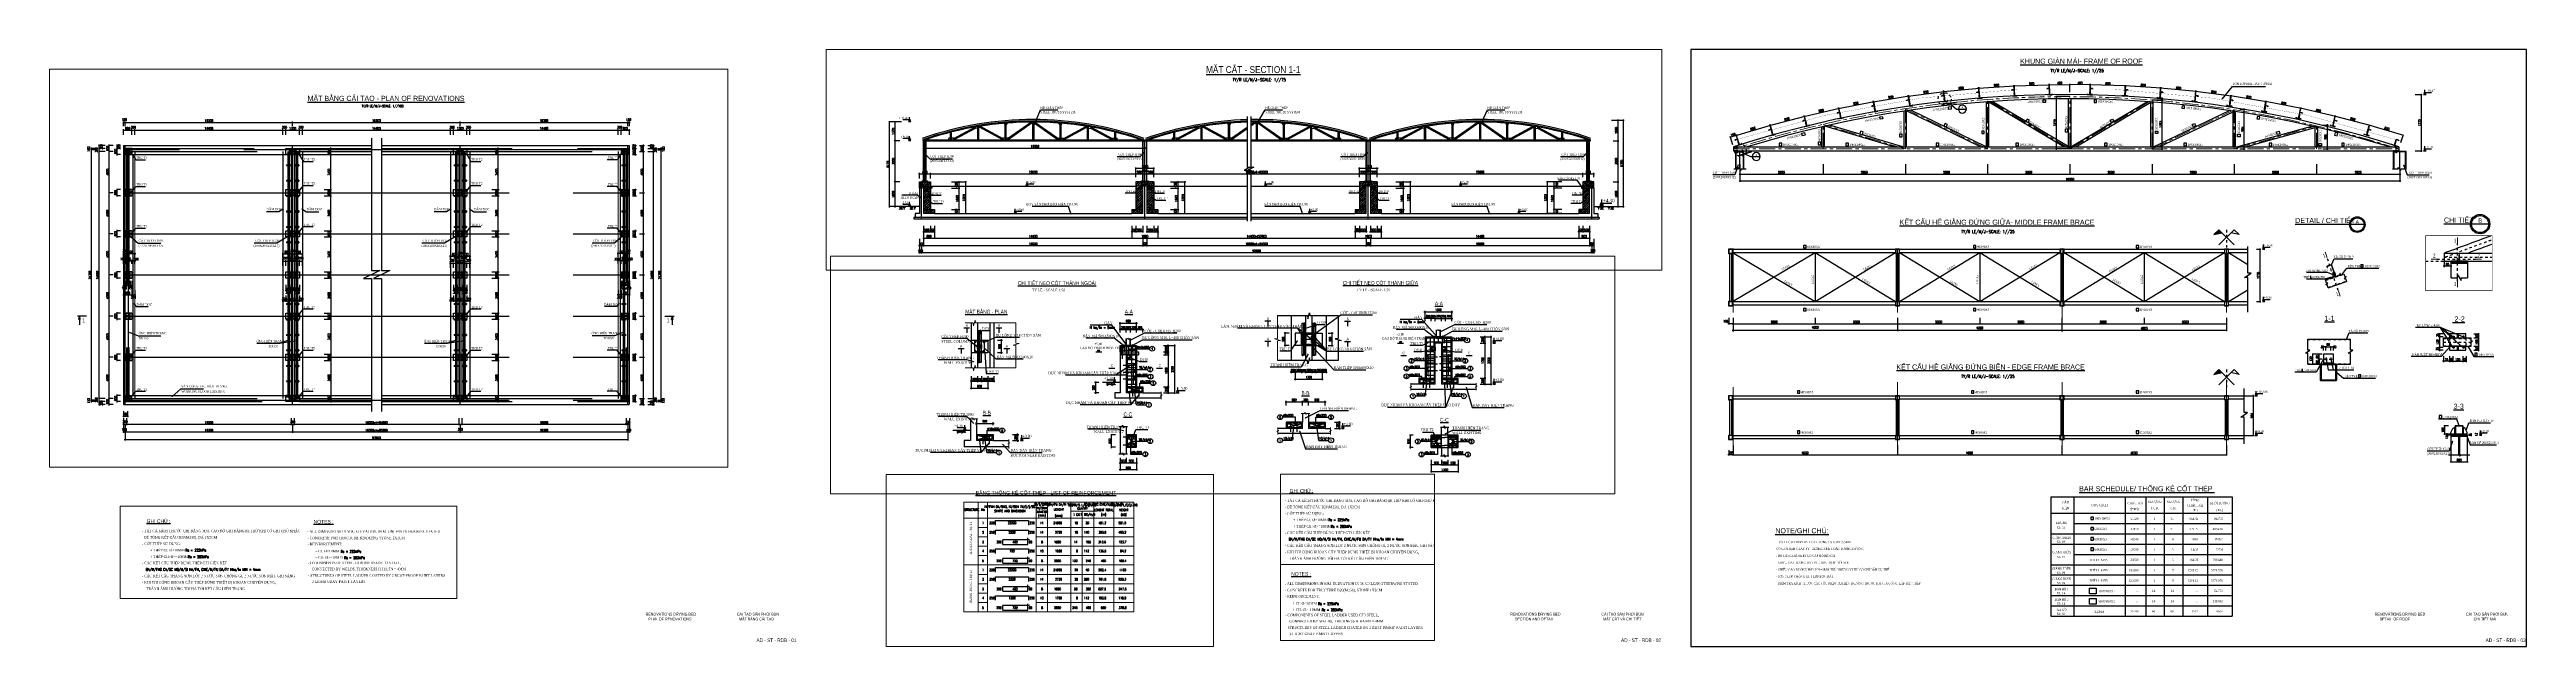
# Paper-space layout 'Layout1' of a CAD drawing. Header units: millimetres. Extents: x 104323 to 106732, y -62716 to -62136.
# The model-space entities are those that its viewports show. They can reach past a viewport. Long polylines and large blocks are cut down to what shows.
import ezdxf
from ezdxf.enums import TextEntityAlignment as Align

# ---------------------------------------------------------------- set-up
doc = ezdxf.new("R2010")
doc.units = ezdxf.units.MM
doc.header["$LTSCALE"] = 0.01
for name, pattern in [('ACAD_ISO04W100', [30, 24, -3, 0, -3]), ('CENTER', [2, 1.25, -0.25, 0.25, -0.25]), ('CENTER2', [1.125, 0.75, -0.125, 0.125, -0.125]), ('DASHDOT', [1, 0.5, -0.25, 0, -0.25]), ('DASHED', [19.05, 12.7, -6.35]), ('DASHED2', [0.375, 0.25, -0.125]), ('DOT', [0.25, 0, -0.25]), ('HIDDEN', [9.525, 6.35, -3.175])]:
    doc.linetypes.add(name, pattern=pattern)
for name, color, linetype in [('2', 3, 'Continuous'), ('3', 3, 'Continuous'), ('ccu11-Chidan', 9, 'Continuous'), ('ccu11-Hatch', 251, 'Continuous'), ('ccu11-Khuat', 9, 'HIDDEN'), ('ccu11-Manh', 8, 'Continuous'), ('ccu11-Mb', 8, 'Continuous'), ('ccu11-Text', 31, 'Continuous'), ('ccu11-Thay', 7, 'Continuous'), ('ccu11-Thep', 4, 'Continuous'), ('ccu11-Truc', 13, 'CENTER2'), ('CHU', 2, 'Continuous'), ('CONGTRINH', 4, 'Continuous'), ('CUA', 5, 'Continuous'), ('DIMS', 1, 'Continuous'), ('HACTH @ 1', 8, 'Continuous'), ('HATCH', 8, 'Continuous'), ('KC-Chidan', 9, 'Continuous'), ('khuat', 6, 'DASHED'), ('KHUAT1', 2, 'HIDDEN'), ('KT', 1, 'Continuous'), ('manh', 8, 'Continuous'), ('MAT CAT', 2, 'Continuous'), ('STEEL', 4, 'Continuous'), ('tam', 8, 'CENTER'), ('TEXT', 2, 'Continuous'), ('TEXT1', 31, 'Continuous'), ('TEXT_TK', 2, 'Continuous'), ('THEP', 4, 'Continuous'), ('TIM', 1, 'CENTER2'), ('TUONG', 7, 'Continuous'), ('VALVES', 7, 'Continuous')]:
    doc.layers.add(name, color=color, linetype=linetype)
for name, color, linetype, lineweight in [('bu long', 5, 'Continuous', 13), ('ccu11-Dim', 8, 'Continuous', 18), ('duong tam', 6, 'CENTER', 9), ('HACH', 8, 'Continuous', 9), ('Hidden', 8, 'HIDDEN', 18), ('Net Lien', 1, 'Continuous', 15), ('net truc', 5, 'ACAD_ISO04W100', 9), ('ong phan phoi bun', 3, 'Continuous', 25), ('S-AXIS', 1, 'ACAD_ISO04W100', 9), ('TEXT250', 2, 'Continuous', 25)]:
    doc.layers.add(name, color=color, linetype=linetype, lineweight=lineweight)
doc.styles.add('2-5', font='romans.shx', dxfattribs={"width": 0.75, "bigfont": 'vns.shx'})
doc.styles.add('ARIAL', font='arial.ttf')
doc.styles.add('AVANT-H', font='VHAVAN.TTF')
doc.styles.add('ccu11-dim', font='vnsimli.shx', dxfattribs={"width": 0.65, "bigfont": 'bigfont.shx'})
doc.styles.add('ccu11-VnAvantH', font='VHAVAN.TTF')
doc.styles.add('ROMANS', font='romans', dxfattribs={"width": 0.7, "height": 1, "bigfont": 'vns'})
doc.styles.add('ROMANS1111', font='romans.shx', dxfattribs={"width": 0.75, "bigfont": 'vns.shx'})
doc.styles.add('style3', font='VHAVAN.TTF', dxfattribs={"width": 0.75})
doc.styles.add('style4', font='vntimeh.shx', dxfattribs={"width": 0.75, "bigfont": 'romansvn.shx'})
doc.styles.add('text', font='romans.shx', dxfattribs={"width": 0.8, "bigfont": 'romansvn.shx'})
doc.styles.add('text1', font='vntimeh.shx', dxfattribs={"width": 0.8, "bigfont": 'romansvn.shx'})
doc.styles.add('VNAVANTH', font='VHAVAN.TTF')
doc.styles.add('vntimeH', font='vntimeh.shx', dxfattribs={"width": 0.8})
doc.styles.add('VNTIMEHSHX', font='vntimeh.shx', dxfattribs={"width": 0.75})
doc.linetypes.add('HCT2', pattern='A,0.25,[1,DG_DH.SHX,S=1,R=0,X=0,Y=0.15],0.05', length=0.3)
doc.linetypes.add('ZIGZAG', pattern='A,0.0001,-0.2,[131,ltypeshp.shx,S=0.2,R=0,X=-0.2,Y=0],-0.4,[131,ltypeshp.shx,S=0.2,R=180,X=0.2,Y=0],-0.2', length=0.8001)
doc.dimstyles.new('1-100 HP', dxfattribs={"dimscale": 100, "dimtxt": 2.2, "dimasz": 1, "dimexe": 0.8, "dimexo": 0, "dimgap": 0.6, "dimtad": 1, "dimdec": 0, "dimdsep": 46, "dimtxsty": '2-5', "dimblk": 'ARCHTICK', "dimcen": 2.5, "dimdle": 0.8, "dimclrd": 1, "dimclre": 1, "dimclrt": 2, "dimadec": 0, "dimazin": 0, "dimtfac": 1, "dimtdec": 0, "dimtmove": 2, "dimatfit": 3, "dimldrblk": 'ARCHTICK', "dimfxl": 0, "dimtolj": 1, "dimtzin": 0, "dimarcsym": 0})
doc.dimstyles.new('1-25 HP', dxfattribs={"dimscale": 25, "dimtxt": 2.2, "dimasz": 1, "dimexe": 0.8, "dimexo": 0, "dimgap": 0.6, "dimtad": 1, "dimdec": 0, "dimdsep": 46, "dimtxsty": '2-5', "dimblk": 'ARCHTICK', "dimcen": 2.5, "dimdle": 0.8, "dimclrd": 1, "dimclre": 1, "dimclrt": 2, "dimadec": 0, "dimazin": 0, "dimtfac": 1, "dimtdec": 0, "dimtmove": 2, "dimatfit": 3, "dimldrblk": 'ARCHTICK', "dimfxl": 0, "dimtolj": 1, "dimtzin": 0, "dimarcsym": 0})
doc.dimstyles.new('1-25 HP(25)', dxfattribs={"dimscale": 25, "dimtxt": 2.2, "dimasz": 1, "dimexe": 0.8, "dimexo": 0, "dimgap": 0.6, "dimtad": 1, "dimdec": 0, "dimlfac": 0.5, "dimdsep": 46, "dimtxsty": '2-5', "dimblk": 'ARCHTICK', "dimcen": 2.5, "dimdle": 0.8, "dimclrd": 1, "dimclre": 1, "dimclrt": 2, "dimadec": 0, "dimazin": 0, "dimtfac": 1, "dimtdec": 0, "dimtmove": 2, "dimatfit": 3, "dimldrblk": 'ARCHTICK', "dimfxl": 0, "dimtolj": 1, "dimtzin": 0, "dimarcsym": 0})
doc.dimstyles.new('1-50', dxfattribs={"dimscale": 50, "dimtxt": 2, "dimasz": 1, "dimexe": 1, "dimexo": 0, "dimgap": 1, "dimtad": 1, "dimdec": 0, "dimtxsty": 'text', "dimblk": 'ARCHTICK', "dimcen": 2.5, "dimdle": 1, "dimclrd": 1, "dimclre": 1, "dimclrt": 2, "dimadec": 0, "dimazin": 0, "dimtfac": 1, "dimtdec": 0, "dimtix": 1, "dimtmove": 2, "dimatfit": 3, "dimldrblk": 'ARCHTICK', "dimfxl": 0, "dimarcsym": 0})
doc.dimstyles.new('1-50 HP', dxfattribs={"dimscale": 50, "dimtxt": 2.2, "dimasz": 1, "dimexe": 0.8, "dimexo": 0, "dimgap": 0.6, "dimtad": 1, "dimdec": 0, "dimdsep": 46, "dimtxsty": '2-5', "dimblk": 'ARCHTICK', "dimcen": 2.5, "dimdle": 0.8, "dimclrd": 1, "dimclre": 1, "dimclrt": 2, "dimadec": 0, "dimazin": 0, "dimtfac": 1, "dimtdec": 0, "dimtmove": 2, "dimatfit": 3, "dimldrblk": 'ARCHTICK', "dimfxl": 0, "dimtolj": 1, "dimtzin": 0, "dimarcsym": 0})
doc.dimstyles.new('1-75 HP', dxfattribs={"dimscale": 75, "dimtxt": 2.2, "dimasz": 1, "dimexe": 0.8, "dimexo": 0, "dimgap": 0.6, "dimtad": 1, "dimdec": 0, "dimdsep": 46, "dimtxsty": '2-5', "dimblk": 'ARCHTICK', "dimcen": 2.5, "dimdle": 0.8, "dimclrd": 1, "dimclre": 1, "dimclrt": 2, "dimadec": 0, "dimazin": 0, "dimtfac": 1, "dimtdec": 0, "dimtmove": 2, "dimatfit": 3, "dimldrblk": 'ARCHTICK', "dimfxl": 0, "dimtolj": 1, "dimtzin": 0, "dimarcsym": 0})
doc.dimstyles.new('ccu11-100x2', dxfattribs={"dimscale": 100, "dimtxt": 2.5, "dimasz": 1, "dimexe": 1, "dimexo": 2, "dimgap": 1, "dimtad": 1, "dimdec": 0, "dimlfac": 0.5, "dimdsep": 46, "dimtxsty": 'ccu11-dim', "dimblk": 'ARCHTICK', "dimcen": -1, "dimdle": 1, "dimclrd": 256, "dimclre": 256, "dimclrt": 31, "dimadec": 0, "dimazin": 2, "dimtfac": 0.1, "dimtdec": 0, "dimtmove": 0, "dimatfit": 1, "dimldrblk": 'ARCHTICK', "dimfxl": 0, "dimtvp": 0.833333, "dimtolj": 1, "dimtzin": 12, "dimarcsym": 0})
pattern_1 = [(135, (228595.6976, 86299.21973), (0.19798989873, 0.19798989873), [])]
pattern_2 = [(50, (0, -1222.2), (215.178055, -18.82564), [22.5, -247.5]), (355, (0, -1222.2), (-41.6254, 225.65764), [18, -198]), (100.4514, (17.93, -1223.78), (173.552815, 206.83186), [19.12206, -210.342634]), (46.1842, (0, -1162.2), (320.172315, -49.6557), [33.75, -371.25]), (96.6356, (26.68, -1166.35), (280.39881, 292.23536), [28.68309, -315.5139]), (351.1842, (0, -1162.2), (280.39858, 292.23558), [27, -297]), (21, (30, -1177.2), (179.072116, -120.785667), [22.5, -247.5]), (326, (30, -1177.2), (72.9946, 217.545014), [18, -198]), (71.4514, (44.92, -1187.27), (252.06679, 96.75915), [19.12206, -210.342634]), (37.5, (0, -1222.21), (3.6479566, 99.868156), [0, -195.6, 0, -201, 0, -198.75]), (7.5, (0, -1222.21), (78.920861, 118.323514), [0, -114.6, 0, -191.1, 0, -75.75]), (327.5, (-66.9, -1222.21), (160.146731, -6.7664615), [0, -75, 0, -234, 0, -310.5]), (317.5, (-96.9, -1222.21), (174.95585, 30.031495), [0, -97.5, 0, -155.4, 0, -220.5]), (45, (0, -1222.21), (-90.156115, 90.156115), []), (45, (0, -1185.46), (-90.156115, 90.156115), [])]

# ---------------------------------------------------------------- blocks, each defined once
blk = doc.blocks.new('_ArchTick')
at = {"color": 0, "linetype": 'ByBlock', "const_width": 0.15}
blk.add_lwpolyline([(-0.5, -0.5), (0.5, 0.5)], dxfattribs=at)
blk = doc.blocks.new('*D353')
at = {"layer": 'Defpoints', "color": 0}
for p in [(537684, -438880), (537984, -438880), (537984, -439477)]:
    blk.add_point(p, dxfattribs=at)
at = {"layer": 'KT', "color": 1, "lineweight": -2}
for p, q in [((537684, -438880), (537684, -439557)), ((537984, -438880), (537984, -439557)), ((537604, -439477), (538064, -439477))]:
    blk.add_line(p, q, dxfattribs=at)
at = {"layer": 'KT', "color": 1, "lineweight": -2, "xscale": 100, "yscale": 100, "zscale": 100, "rotation": 180}
blk.add_blockref('_ArchTick', (537684, -439477), dxfattribs=at)
at = {"layer": 'KT', "color": 1, "lineweight": -2, "xscale": 100, "yscale": 100, "zscale": 100}
blk.add_blockref('_ArchTick', (537984, -439477), dxfattribs=at)
at = {"layer": 'KT', "color": 2, "insert": (537834, -439237), "char_height": 220, "attachment_point": 5, "style": '2-5'}
blk.add_mtext('\\A1;300', dxfattribs=at)
blk = doc.blocks.new('*D354')
at = {"layer": 'Defpoints', "color": 0}
for p in [(537984, -438880), (553984, -438880), (553984, -439477)]:
    blk.add_point(p, dxfattribs=at)
at = {"layer": 'KT', "color": 1, "lineweight": -2}
for p, q in [((537984, -438880), (537984, -439557)), ((553984, -438880), (553984, -439557)), ((537904, -439477), (554064, -439477))]:
    blk.add_line(p, q, dxfattribs=at)
at = {"layer": 'KT', "color": 1, "lineweight": -2, "xscale": 100, "yscale": 100, "zscale": 100, "rotation": 180}
blk.add_blockref('_ArchTick', (537984, -439477), dxfattribs=at)
at = {"layer": 'KT', "color": 1, "lineweight": -2, "xscale": 100, "yscale": 100, "zscale": 100}
blk.add_blockref('_ArchTick', (553984, -439477), dxfattribs=at)
at = {"layer": 'KT', "color": 2, "insert": (545984, -439307), "char_height": 220, "attachment_point": 5, "style": '2-5'}
blk.add_mtext('\\A1;16000', dxfattribs=at)
blk = doc.blocks.new('*D355')
at = {"layer": 'Defpoints', "color": 0}
for p in [(553984, -438880), (554284, -438880), (554284, -439477)]:
    blk.add_point(p, dxfattribs=at)
at = {"layer": 'KT', "color": 1, "lineweight": -2}
for p, q in [((553984, -438880), (553984, -439557)), ((554284, -438880), (554284, -439557)), ((553904, -439477), (554364, -439477))]:
    blk.add_line(p, q, dxfattribs=at)
at = {"layer": 'KT', "color": 1, "lineweight": -2, "xscale": 100, "yscale": 100, "zscale": 100, "rotation": 180}
blk.add_blockref('_ArchTick', (553984, -439477), dxfattribs=at)
at = {"layer": 'KT', "color": 1, "lineweight": -2, "xscale": 100, "yscale": 100, "zscale": 100}
blk.add_blockref('_ArchTick', (554284, -439477), dxfattribs=at)
at = {"layer": 'KT', "color": 2, "insert": (554134, -439245), "char_height": 220, "attachment_point": 5, "style": '2-5'}
blk.add_mtext('\\A1;300', dxfattribs=at)
blk = doc.blocks.new('*D356')
at = {"layer": 'Defpoints', "color": 0}
for p in [(554284, -438880), (570284, -438880), (570284, -439477)]:
    blk.add_point(p, dxfattribs=at)
at = {"layer": 'KT', "color": 1, "lineweight": -2}
for p, q in [((554284, -438880), (554284, -439557)), ((570284, -438880), (570284, -439557)), ((554204, -439477), (570364, -439477))]:
    blk.add_line(p, q, dxfattribs=at)
at = {"layer": 'KT', "color": 1, "lineweight": -2, "xscale": 100, "yscale": 100, "zscale": 100, "rotation": 180}
blk.add_blockref('_ArchTick', (554284, -439477), dxfattribs=at)
at = {"layer": 'KT', "color": 1, "lineweight": -2, "xscale": 100, "yscale": 100, "zscale": 100}
blk.add_blockref('_ArchTick', (570284, -439477), dxfattribs=at)
at = {"layer": 'KT', "color": 2, "insert": (562284, -439307), "char_height": 220, "attachment_point": 5, "style": '2-5'}
blk.add_mtext('\\A1;16000x4=64000', dxfattribs=at)
blk = doc.blocks.new('*D357')
at = {"layer": 'Defpoints', "color": 0}
for p in [(570284, -438880), (570584, -438880), (570584, -439477)]:
    blk.add_point(p, dxfattribs=at)
at = {"layer": 'KT', "color": 1, "lineweight": -2}
for p, q in [((570284, -438880), (570284, -439557)), ((570584, -438880), (570584, -439557)), ((570204, -439477), (570664, -439477))]:
    blk.add_line(p, q, dxfattribs=at)
at = {"layer": 'KT', "color": 1, "lineweight": -2, "xscale": 100, "yscale": 100, "zscale": 100, "rotation": 180}
blk.add_blockref('_ArchTick', (570284, -439477), dxfattribs=at)
at = {"layer": 'KT', "color": 1, "lineweight": -2, "xscale": 100, "yscale": 100, "zscale": 100}
blk.add_blockref('_ArchTick', (570584, -439477), dxfattribs=at)
at = {"layer": 'KT', "color": 2, "insert": (570434, -439977), "char_height": 220, "attachment_point": 5, "style": '2-5'}
blk.add_mtext('\\A1;300', dxfattribs=at)
blk = doc.blocks.new('*D358')
at = {"layer": 'Defpoints', "color": 0}
for p in [(570584, -438880), (586584, -438880), (586584, -439477)]:
    blk.add_point(p, dxfattribs=at)
at = {"layer": 'KT', "color": 1, "lineweight": -2}
for p, q in [((570584, -438880), (570584, -439557)), ((586584, -438880), (586584, -439557)), ((570504, -439477), (586664, -439477))]:
    blk.add_line(p, q, dxfattribs=at)
at = {"layer": 'KT', "color": 1, "lineweight": -2, "xscale": 100, "yscale": 100, "zscale": 100, "rotation": 180}
blk.add_blockref('_ArchTick', (570584, -439477), dxfattribs=at)
at = {"layer": 'KT', "color": 1, "lineweight": -2, "xscale": 100, "yscale": 100, "zscale": 100}
blk.add_blockref('_ArchTick', (586584, -439477), dxfattribs=at)
at = {"layer": 'KT', "color": 2, "insert": (578584, -439307), "char_height": 220, "attachment_point": 5, "style": '2-5'}
blk.add_mtext('\\A1;16000', dxfattribs=at)
blk = doc.blocks.new('CAODO')
at = {"layer": 'HATCH'}
for p, q in [((-69, 139), (421, 139)), ((0, 0), (0, 296)), ((-77, 0), (76, 0))]:
    blk.add_line(p, q, dxfattribs=at)
blk.add_lwpolyline([(0, 0), (72, 72), (-72, 72)], close=True, dxfattribs=at)
blk.add_solid([(0, 72), (0, 0), (72, 72)], dxfattribs=at)
blk = doc.blocks.new('*D424')
at = {"color": 1, "lineweight": -2}
for p, q in [((536461, -456980), (536411, -456980)), ((536461, -456740), (536461, -457030)), ((536461, -456980), (536761, -456980)), ((536761, -456740), (536761, -457030)), ((536761, -456980), (536811, -456980))]:
    blk.add_line(p, q, dxfattribs=at)
at = {"layer": 'Defpoints', "color": 0}
for p in [(536461, -456740), (536761, -456740), (536761, -456980)]:
    blk.add_point(p, dxfattribs=at)
at = {"color": 1, "lineweight": -2, "xscale": 50, "yscale": 50, "zscale": 50}
blk.add_blockref('_ArchTick', (536461, -456980), dxfattribs=at)
at = {"color": 1, "lineweight": -2, "xscale": 50, "yscale": 50, "zscale": 50, "rotation": 180}
blk.add_blockref('_ArchTick', (536761, -456980), dxfattribs=at)
at = {"color": 2, "insert": (536611, -456880), "char_height": 100, "attachment_point": 5, "style": 'text'}
blk.add_mtext('300', dxfattribs=at)
blk = doc.blocks.new('*D425')
at = {"color": 1, "lineweight": -2}
for p, q in [((536711, -456980), (537011, -456980)), ((536761, -456740), (536761, -457030)), ((536961, -456740), (536961, -457030))]:
    blk.add_line(p, q, dxfattribs=at)
at = {"layer": 'Defpoints', "color": 0}
for p in [(536761, -456740), (536961, -456740), (536961, -456980)]:
    blk.add_point(p, dxfattribs=at)
at = {"color": 1, "lineweight": -2, "xscale": 50, "yscale": 50, "zscale": 50, "rotation": 180}
blk.add_blockref('_ArchTick', (536761, -456980), dxfattribs=at)
at = {"color": 1, "lineweight": -2, "xscale": 50, "yscale": 50, "zscale": 50}
blk.add_blockref('_ArchTick', (536961, -456980), dxfattribs=at)
at = {"color": 2, "insert": (536861, -456893), "char_height": 100, "attachment_point": 5, "style": 'text'}
blk.add_mtext('200', dxfattribs=at)
blk = doc.blocks.new('*D426')
at = {"color": 1, "lineweight": -2}
for p, q in [((536961, -456980), (536911, -456980)), ((536961, -456740), (536961, -457030)), ((536961, -456980), (537261, -456980)), ((537261, -456740), (537261, -457030)), ((537261, -456980), (537311, -456980))]:
    blk.add_line(p, q, dxfattribs=at)
at = {"layer": 'Defpoints', "color": 0}
for p in [(536961, -456740), (537261, -456740), (537261, -456980)]:
    blk.add_point(p, dxfattribs=at)
at = {"color": 1, "lineweight": -2, "xscale": 50, "yscale": 50, "zscale": 50}
blk.add_blockref('_ArchTick', (536961, -456980), dxfattribs=at)
at = {"color": 1, "lineweight": -2, "xscale": 50, "yscale": 50, "zscale": 50, "rotation": 180}
blk.add_blockref('_ArchTick', (537261, -456980), dxfattribs=at)
at = {"color": 2, "insert": (537111, -456880), "char_height": 100, "attachment_point": 5, "style": 'text'}
blk.add_mtext('300', dxfattribs=at)
blk = doc.blocks.new('*D427')
at = {"color": 1, "lineweight": -2}
for p, q in [((536461, -456740), (536461, -457369)), ((537261, -456740), (537261, -457369)), ((536411, -457319), (537311, -457319))]:
    blk.add_line(p, q, dxfattribs=at)
at = {"layer": 'Defpoints', "color": 0}
for p in [(536461, -456740), (537261, -456740), (537261, -457319)]:
    blk.add_point(p, dxfattribs=at)
at = {"color": 1, "lineweight": -2, "xscale": 50, "yscale": 50, "zscale": 50, "rotation": 180}
blk.add_blockref('_ArchTick', (536461, -457319), dxfattribs=at)
at = {"color": 1, "lineweight": -2, "xscale": 50, "yscale": 50, "zscale": 50}
blk.add_blockref('_ArchTick', (537261, -457319), dxfattribs=at)
at = {"color": 2, "insert": (536861, -457219), "char_height": 100, "attachment_point": 5, "style": 'text'}
blk.add_mtext('800', dxfattribs=at)
blk = doc.blocks.new('*D428')
at = {"color": 1, "lineweight": -2}
for p, q in [((537736, -454990), (537978, -454990)), ((537928, -455640), (537928, -454940)), ((537736, -455590), (537978, -455590))]:
    blk.add_line(p, q, dxfattribs=at)
at = {"layer": 'Defpoints', "color": 0}
for p in [(537736, -454990), (537928, -454990), (537736, -455590)]:
    blk.add_point(p, dxfattribs=at)
at = {"color": 1, "lineweight": -2, "xscale": 50, "yscale": 50, "zscale": 50}
for p, rotation in [((537928, -454990), 90), ((537928, -455590), 270)]:
    blk.add_blockref('_ArchTick', p, dxfattribs=dict(at, rotation=rotation))
at = {"color": 2, "insert": (537828, -455290), "char_height": 100, "attachment_point": 5, "rotation": 90, "style": 'text'}
blk.add_mtext('600', dxfattribs=at)
blk = doc.blocks.new('*D429')
at = {"color": 1, "lineweight": -2}
for p, q in [((543700, -454470), (543650, -454470)), ((543700, -454608), (543700, -454420)), ((543700, -454470), (544000, -454470)), ((544000, -454608), (544000, -454420)), ((544000, -454470), (544050, -454470))]:
    blk.add_line(p, q, dxfattribs=at)
at = {"layer": 'Defpoints', "color": 0}
for p in [(543700, -454608), (544000, -454470), (544000, -454608)]:
    blk.add_point(p, dxfattribs=at)
at = {"color": 1, "lineweight": -2, "xscale": 50, "yscale": 50, "zscale": 50}
blk.add_blockref('_ArchTick', (543700, -454470), dxfattribs=at)
at = {"color": 1, "lineweight": -2, "xscale": 50, "yscale": 50, "zscale": 50, "rotation": 180}
blk.add_blockref('_ArchTick', (544000, -454470), dxfattribs=at)
at = {"color": 2, "insert": (543850, -454370), "char_height": 100, "attachment_point": 5, "style": 'text'}
blk.add_mtext('300', dxfattribs=at)
blk = doc.blocks.new('*D430')
at = {"color": 1, "lineweight": -2}
for p, q in [((544000, -454470), (543950, -454470)), ((544000, -454608), (544000, -454420)), ((544000, -454470), (544200, -454470)), ((544200, -454608), (544200, -454420)), ((544200, -454470), (544250, -454470))]:
    blk.add_line(p, q, dxfattribs=at)
at = {"layer": 'Defpoints', "color": 0}
for p in [(544000, -454608), (544200, -454470), (544200, -454608)]:
    blk.add_point(p, dxfattribs=at)
at = {"color": 1, "lineweight": -2, "xscale": 50, "yscale": 50, "zscale": 50}
blk.add_blockref('_ArchTick', (544000, -454470), dxfattribs=at)
at = {"color": 1, "lineweight": -2, "xscale": 50, "yscale": 50, "zscale": 50, "rotation": 180}
blk.add_blockref('_ArchTick', (544200, -454470), dxfattribs=at)
at = {"color": 2, "insert": (544100, -454370), "char_height": 100, "attachment_point": 5, "style": 'text'}
blk.add_mtext('200', dxfattribs=at)
blk = doc.blocks.new('*D431')
at = {"color": 1, "lineweight": -2}
for p, q in [((544200, -454470), (544150, -454470)), ((544200, -454608), (544200, -454420)), ((544200, -454470), (544500, -454470)), ((544500, -454608), (544500, -454420)), ((544500, -454470), (544550, -454470))]:
    blk.add_line(p, q, dxfattribs=at)
at = {"layer": 'Defpoints', "color": 0}
for p in [(544200, -454608), (544500, -454470), (544500, -454608)]:
    blk.add_point(p, dxfattribs=at)
at = {"color": 1, "lineweight": -2, "xscale": 50, "yscale": 50, "zscale": 50}
blk.add_blockref('_ArchTick', (544200, -454470), dxfattribs=at)
at = {"color": 1, "lineweight": -2, "xscale": 50, "yscale": 50, "zscale": 50, "rotation": 180}
blk.add_blockref('_ArchTick', (544500, -454470), dxfattribs=at)
at = {"color": 2, "insert": (544350, -454370), "char_height": 100, "attachment_point": 5, "style": 'text'}
blk.add_mtext('300', dxfattribs=at)
blk = doc.blocks.new('*D432')
at = {"color": 1, "lineweight": -2}
for p, q in [((543650, -454152), (544550, -454152)), ((543700, -454608), (543700, -454102)), ((544500, -454608), (544500, -454102))]:
    blk.add_line(p, q, dxfattribs=at)
at = {"layer": 'Defpoints', "color": 0}
for p in [(544500, -454152), (543700, -454608), (544500, -454608)]:
    blk.add_point(p, dxfattribs=at)
at = {"color": 1, "lineweight": -2, "xscale": 50, "yscale": 50, "zscale": 50, "rotation": 180}
blk.add_blockref('_ArchTick', (543700, -454152), dxfattribs=at)
at = {"color": 1, "lineweight": -2, "xscale": 50, "yscale": 50, "zscale": 50}
blk.add_blockref('_ArchTick', (544500, -454152), dxfattribs=at)
at = {"color": 2, "insert": (544100, -454052), "char_height": 100, "attachment_point": 5, "style": 'text'}
blk.add_mtext('800', dxfattribs=at)
blk = doc.blocks.new('*D433')
at = {"color": 1, "lineweight": -2}
for p, q in [((552721, -456545), (552671, -456545)), ((552721, -456393), (552721, -456595)), ((552721, -456545), (553021, -456545)), ((553021, -456393), (553021, -456595)), ((553021, -456545), (553071, -456545))]:
    blk.add_line(p, q, dxfattribs=at)
at = {"layer": 'Defpoints', "color": 0}
for p in [(552721, -456393), (553021, -456393), (553021, -456545)]:
    blk.add_point(p, dxfattribs=at)
at = {"color": 1, "lineweight": -2, "xscale": 50, "yscale": 50, "zscale": 50}
blk.add_blockref('_ArchTick', (552721, -456545), dxfattribs=at)
at = {"color": 1, "lineweight": -2, "xscale": 50, "yscale": 50, "zscale": 50, "rotation": 180}
blk.add_blockref('_ArchTick', (553021, -456545), dxfattribs=at)
at = {"color": 2, "insert": (552871, -456445), "char_height": 100, "attachment_point": 5, "style": 'text'}
blk.add_mtext('300', dxfattribs=at)
blk = doc.blocks.new('*D434')
at = {"color": 1, "lineweight": -2}
for p, q in [((552971, -456545), (553271, -456545)), ((553021, -456393), (553021, -456595)), ((553221, -456393), (553221, -456595))]:
    blk.add_line(p, q, dxfattribs=at)
at = {"layer": 'Defpoints', "color": 0}
for p in [(553021, -456393), (553221, -456393), (553221, -456545)]:
    blk.add_point(p, dxfattribs=at)
at = {"color": 1, "lineweight": -2, "xscale": 50, "yscale": 50, "zscale": 50, "rotation": 180}
blk.add_blockref('_ArchTick', (553021, -456545), dxfattribs=at)
at = {"color": 1, "lineweight": -2, "xscale": 50, "yscale": 50, "zscale": 50}
blk.add_blockref('_ArchTick', (553221, -456545), dxfattribs=at)
at = {"color": 2, "insert": (553121, -456458), "char_height": 100, "attachment_point": 5, "style": 'text'}
blk.add_mtext('200', dxfattribs=at)
blk = doc.blocks.new('*D435')
at = {"color": 1, "lineweight": -2}
for p, q in [((553221, -456545), (553171, -456545)), ((553221, -456393), (553221, -456595)), ((553221, -456545), (553521, -456545)), ((553521, -456393), (553521, -456595)), ((553521, -456545), (553571, -456545))]:
    blk.add_line(p, q, dxfattribs=at)
at = {"layer": 'Defpoints', "color": 0}
for p in [(553221, -456393), (553521, -456393), (553521, -456545)]:
    blk.add_point(p, dxfattribs=at)
at = {"color": 1, "lineweight": -2, "xscale": 50, "yscale": 50, "zscale": 50}
blk.add_blockref('_ArchTick', (553221, -456545), dxfattribs=at)
at = {"color": 1, "lineweight": -2, "xscale": 50, "yscale": 50, "zscale": 50, "rotation": 180}
blk.add_blockref('_ArchTick', (553521, -456545), dxfattribs=at)
at = {"color": 2, "insert": (553371, -456445), "char_height": 100, "attachment_point": 5, "style": 'text'}
blk.add_mtext('300', dxfattribs=at)
blk = doc.blocks.new('*D436')
at = {"color": 1, "lineweight": -2}
for p, q in [((552221, -456393), (552221, -456934)), ((553521, -456393), (553521, -456934)), ((552171, -456884), (553571, -456884))]:
    blk.add_line(p, q, dxfattribs=at)
at = {"layer": 'Defpoints', "color": 0}
for p in [(552221, -456393), (553521, -456393), (553521, -456884)]:
    blk.add_point(p, dxfattribs=at)
at = {"color": 1, "lineweight": -2, "xscale": 50, "yscale": 50, "zscale": 50, "rotation": 180}
blk.add_blockref('_ArchTick', (552221, -456884), dxfattribs=at)
at = {"color": 1, "lineweight": -2, "xscale": 50, "yscale": 50, "zscale": 50}
blk.add_blockref('_ArchTick', (553521, -456884), dxfattribs=at)
at = {"color": 2, "insert": (552871, -456784), "char_height": 100, "attachment_point": 5, "style": 'text'}
blk.add_mtext('1300', dxfattribs=at)
blk = doc.blocks.new('*D437')
at = {"color": 1, "lineweight": -2}
for p, q in [((553817, -454640), (554060, -454640)), ((554010, -455290), (554010, -454590)), ((553817, -455240), (554060, -455240))]:
    blk.add_line(p, q, dxfattribs=at)
at = {"layer": 'Defpoints', "color": 0}
for p in [(553817, -454640), (554010, -454640), (553817, -455240)]:
    blk.add_point(p, dxfattribs=at)
at = {"color": 1, "lineweight": -2, "xscale": 50, "yscale": 50, "zscale": 50}
for p, rotation in [((554010, -454640), 90), ((554010, -455240), 270)]:
    blk.add_blockref('_ArchTick', p, dxfattribs=dict(at, rotation=rotation))
at = {"color": 2, "insert": (553910, -454940), "char_height": 100, "attachment_point": 5, "rotation": 90, "style": 'text'}
blk.add_mtext('600', dxfattribs=at)
blk = doc.blocks.new('*D438')
at = {"color": 1, "lineweight": -2}
for p, q in [((559029, -453923), (558979, -453923)), ((559029, -454061), (559029, -453873)), ((559029, -453923), (559329, -453923)), ((559329, -454061), (559329, -453873)), ((559329, -453923), (559379, -453923))]:
    blk.add_line(p, q, dxfattribs=at)
at = {"layer": 'Defpoints', "color": 0}
for p in [(559029, -454061), (559329, -453923), (559329, -454061)]:
    blk.add_point(p, dxfattribs=at)
at = {"color": 1, "lineweight": -2, "xscale": 50, "yscale": 50, "zscale": 50}
blk.add_blockref('_ArchTick', (559029, -453923), dxfattribs=at)
at = {"color": 1, "lineweight": -2, "xscale": 50, "yscale": 50, "zscale": 50, "rotation": 180}
blk.add_blockref('_ArchTick', (559329, -453923), dxfattribs=at)
at = {"color": 2, "insert": (559179, -453823), "char_height": 100, "attachment_point": 5, "style": 'text'}
blk.add_mtext('300', dxfattribs=at)
blk = doc.blocks.new('*D439')
at = {"color": 1, "lineweight": -2}
for p, q in [((559329, -453923), (559279, -453923)), ((559329, -454061), (559329, -453873)), ((559329, -453923), (559529, -453923)), ((559529, -454061), (559529, -453873)), ((559529, -453923), (559579, -453923))]:
    blk.add_line(p, q, dxfattribs=at)
at = {"layer": 'Defpoints', "color": 0}
for p in [(559329, -454061), (559529, -453923), (559529, -454061)]:
    blk.add_point(p, dxfattribs=at)
at = {"color": 1, "lineweight": -2, "xscale": 50, "yscale": 50, "zscale": 50}
blk.add_blockref('_ArchTick', (559329, -453923), dxfattribs=at)
at = {"color": 1, "lineweight": -2, "xscale": 50, "yscale": 50, "zscale": 50, "rotation": 180}
blk.add_blockref('_ArchTick', (559529, -453923), dxfattribs=at)
at = {"color": 2, "insert": (559429, -453823), "char_height": 100, "attachment_point": 5, "style": 'text'}
blk.add_mtext('200', dxfattribs=at)
blk = doc.blocks.new('*D440')
at = {"color": 1, "lineweight": -2}
for p, q in [((559529, -453923), (559479, -453923)), ((559529, -454061), (559529, -453873)), ((559529, -453923), (559829, -453923)), ((559829, -454061), (559829, -453873)), ((559829, -453923), (559879, -453923))]:
    blk.add_line(p, q, dxfattribs=at)
at = {"layer": 'Defpoints', "color": 0}
for p in [(559529, -454061), (559829, -453923), (559829, -454061)]:
    blk.add_point(p, dxfattribs=at)
at = {"color": 1, "lineweight": -2, "xscale": 50, "yscale": 50, "zscale": 50}
blk.add_blockref('_ArchTick', (559529, -453923), dxfattribs=at)
at = {"color": 1, "lineweight": -2, "xscale": 50, "yscale": 50, "zscale": 50, "rotation": 180}
blk.add_blockref('_ArchTick', (559829, -453923), dxfattribs=at)
at = {"color": 2, "insert": (559679, -453823), "char_height": 100, "attachment_point": 5, "style": 'text'}
blk.add_mtext('300', dxfattribs=at)
blk = doc.blocks.new('*D441')
at = {"color": 1, "lineweight": -2}
for p, q in [((558529, -454061), (558529, -453554)), ((559829, -454061), (559829, -453554)), ((558479, -453604), (559879, -453604))]:
    blk.add_line(p, q, dxfattribs=at)
at = {"layer": 'Defpoints', "color": 0}
for p in [(558529, -454061), (559829, -453604), (559829, -454061)]:
    blk.add_point(p, dxfattribs=at)
at = {"color": 1, "lineweight": -2, "xscale": 50, "yscale": 50, "zscale": 50, "rotation": 180}
blk.add_blockref('_ArchTick', (558529, -453604), dxfattribs=at)
at = {"color": 1, "lineweight": -2, "xscale": 50, "yscale": 50, "zscale": 50}
blk.add_blockref('_ArchTick', (559829, -453604), dxfattribs=at)
at = {"color": 2, "insert": (559179, -453504), "char_height": 100, "attachment_point": 5, "style": 'text'}
blk.add_mtext('1300', dxfattribs=at)
blk = doc.blocks.new('*D442')
at = {"color": 1, "lineweight": -2}
for p, q in [((551918, -454640), (551675, -454640)), ((551725, -455290), (551725, -454590)), ((551918, -455240), (551675, -455240))]:
    blk.add_line(p, q, dxfattribs=at)
at = {"layer": 'Defpoints', "color": 0}
for p in [(551725, -454640), (551918, -454640), (551918, -455240)]:
    blk.add_point(p, dxfattribs=at)
at = {"color": 1, "lineweight": -2, "xscale": 50, "yscale": 50, "zscale": 50}
for p, rotation in [((551725, -454640), 90), ((551725, -455240), 270)]:
    blk.add_blockref('_ArchTick', p, dxfattribs=dict(at, rotation=rotation))
at = {"color": 2, "insert": (551625, -454940), "char_height": 100, "attachment_point": 5, "rotation": 90, "style": 'text'}
blk.add_mtext('600', dxfattribs=at)
blk = doc.blocks.new('*D443')
at = {"color": 1, "lineweight": -2}
for p, q in [((552771, -456545), (552471, -456545)), ((552521, -456393), (552521, -456595)), ((552721, -456393), (552721, -456595))]:
    blk.add_line(p, q, dxfattribs=at)
at = {"layer": 'Defpoints', "color": 0}
for p in [(552521, -456393), (552521, -456545), (552721, -456393)]:
    blk.add_point(p, dxfattribs=at)
at = {"color": 1, "lineweight": -2, "xscale": 50, "yscale": 50, "zscale": 50, "rotation": 180}
blk.add_blockref('_ArchTick', (552521, -456545), dxfattribs=at)
at = {"color": 1, "lineweight": -2, "xscale": 50, "yscale": 50, "zscale": 50}
blk.add_blockref('_ArchTick', (552721, -456545), dxfattribs=at)
at = {"color": 2, "insert": (552621, -456458), "char_height": 100, "attachment_point": 5, "style": 'text'}
blk.add_mtext('200', dxfattribs=at)
blk = doc.blocks.new('*D444')
at = {"color": 1, "lineweight": -2}
for p, q in [((552221, -456545), (552171, -456545)), ((552221, -456393), (552221, -456595)), ((552521, -456545), (552221, -456545)), ((552521, -456393), (552521, -456595)), ((552521, -456545), (552571, -456545))]:
    blk.add_line(p, q, dxfattribs=at)
at = {"layer": 'Defpoints', "color": 0}
for p in [(552221, -456393), (552221, -456545), (552521, -456393)]:
    blk.add_point(p, dxfattribs=at)
at = {"color": 1, "lineweight": -2, "xscale": 50, "yscale": 50, "zscale": 50}
blk.add_blockref('_ArchTick', (552221, -456545), dxfattribs=at)
at = {"color": 1, "lineweight": -2, "xscale": 50, "yscale": 50, "zscale": 50, "rotation": 180}
blk.add_blockref('_ArchTick', (552521, -456545), dxfattribs=at)
at = {"color": 2, "insert": (552371, -456445), "char_height": 100, "attachment_point": 5, "style": 'text'}
blk.add_mtext('300', dxfattribs=at)
blk = doc.blocks.new('*D445')
at = {"color": 1, "lineweight": -2}
for p, q in [((558829, -453923), (558779, -453923)), ((558829, -454061), (558829, -453873)), ((559029, -453923), (558829, -453923)), ((559029, -454061), (559029, -453873)), ((559029, -453923), (559079, -453923))]:
    blk.add_line(p, q, dxfattribs=at)
at = {"layer": 'Defpoints', "color": 0}
for p in [(558829, -453923), (558829, -454061), (559029, -454061)]:
    blk.add_point(p, dxfattribs=at)
at = {"color": 1, "lineweight": -2, "xscale": 50, "yscale": 50, "zscale": 50}
blk.add_blockref('_ArchTick', (558829, -453923), dxfattribs=at)
at = {"color": 1, "lineweight": -2, "xscale": 50, "yscale": 50, "zscale": 50, "rotation": 180}
blk.add_blockref('_ArchTick', (559029, -453923), dxfattribs=at)
at = {"color": 2, "insert": (558929, -453823), "char_height": 100, "attachment_point": 5, "style": 'text'}
blk.add_mtext('200', dxfattribs=at)
blk = doc.blocks.new('*D446')
at = {"color": 1, "lineweight": -2}
for p, q in [((558529, -453923), (558479, -453923)), ((558529, -454061), (558529, -453873)), ((558829, -453923), (558529, -453923)), ((558829, -454061), (558829, -453873)), ((558829, -453923), (558879, -453923))]:
    blk.add_line(p, q, dxfattribs=at)
at = {"layer": 'Defpoints', "color": 0}
for p in [(558529, -453923), (558529, -454061), (558829, -454061)]:
    blk.add_point(p, dxfattribs=at)
at = {"color": 1, "lineweight": -2, "xscale": 50, "yscale": 50, "zscale": 50}
blk.add_blockref('_ArchTick', (558529, -453923), dxfattribs=at)
at = {"color": 1, "lineweight": -2, "xscale": 50, "yscale": 50, "zscale": 50, "rotation": 180}
blk.add_blockref('_ArchTick', (558829, -453923), dxfattribs=at)
at = {"color": 2, "insert": (558679, -453823), "char_height": 100, "attachment_point": 5, "style": 'text'}
blk.add_mtext('300', dxfattribs=at)
blk = doc.blocks.new('*D422')
at = {"color": 1, "lineweight": -2}
for p, q in [((544500, -454470), (544450, -454470)), ((544500, -454608), (544500, -454420)), ((544500, -454470), (544800, -454470)), ((544800, -454608), (544800, -454420)), ((544800, -454470), (544850, -454470))]:
    blk.add_line(p, q, dxfattribs=at)
at = {"layer": 'Defpoints', "color": 0}
for p in [(544500, -454608), (544800, -454470), (544800, -454608)]:
    blk.add_point(p, dxfattribs=at)
at = {"color": 1, "lineweight": -2, "xscale": 50, "yscale": 50, "zscale": 50}
blk.add_blockref('_ArchTick', (544500, -454470), dxfattribs=at)
at = {"color": 1, "lineweight": -2, "xscale": 50, "yscale": 50, "zscale": 50, "rotation": 180}
blk.add_blockref('_ArchTick', (544800, -454470), dxfattribs=at)
at = {"color": 2, "insert": (544650, -454370), "char_height": 100, "attachment_point": 5, "style": 'text'}
blk.add_mtext('300', dxfattribs=at)
blk = doc.blocks.new('*D423')
at = {"color": 1, "lineweight": -2}
for p, q in [((537261, -456980), (537211, -456980)), ((537261, -456740), (537261, -457030)), ((537261, -456980), (537561, -456980)), ((537561, -456740), (537561, -457030)), ((537561, -456980), (537611, -456980))]:
    blk.add_line(p, q, dxfattribs=at)
at = {"layer": 'Defpoints', "color": 0}
for p in [(537261, -456740), (537561, -456740), (537561, -456980)]:
    blk.add_point(p, dxfattribs=at)
at = {"color": 1, "lineweight": -2, "xscale": 50, "yscale": 50, "zscale": 50}
blk.add_blockref('_ArchTick', (537261, -456980), dxfattribs=at)
at = {"color": 1, "lineweight": -2, "xscale": 50, "yscale": 50, "zscale": 50, "rotation": 180}
blk.add_blockref('_ArchTick', (537561, -456980), dxfattribs=at)
at = {"color": 2, "insert": (537411, -456880), "char_height": 100, "attachment_point": 5, "style": 'text'}
blk.add_mtext('300', dxfattribs=at)
blk = doc.blocks.new('*D420')
at = {"color": 1, "lineweight": -2}
for p, q in [((552021, -456545), (551971, -456545)), ((552021, -456393), (552021, -456595)), ((552021, -456545), (552221, -456545)), ((552221, -456393), (552221, -456595)), ((552221, -456545), (552271, -456545))]:
    blk.add_line(p, q, dxfattribs=at)
at = {"layer": 'Defpoints', "color": 0}
for p in [(552021, -456393), (552221, -456393), (552221, -456545)]:
    blk.add_point(p, dxfattribs=at)
at = {"color": 1, "lineweight": -2, "xscale": 50, "yscale": 50, "zscale": 50}
blk.add_blockref('_ArchTick', (552021, -456545), dxfattribs=at)
at = {"color": 1, "lineweight": -2, "xscale": 50, "yscale": 50, "zscale": 50, "rotation": 180}
blk.add_blockref('_ArchTick', (552221, -456545), dxfattribs=at)
at = {"color": 2, "insert": (552121, -456445), "char_height": 100, "attachment_point": 5, "style": 'text'}
blk.add_mtext('200', dxfattribs=at)
blk = doc.blocks.new('*D421')
at = {"color": 1, "lineweight": -2}
for p, q in [((553521, -456545), (553471, -456545)), ((553521, -456393), (553521, -456595)), ((553521, -456545), (553721, -456545)), ((553721, -456393), (553721, -456595)), ((553721, -456545), (553771, -456545))]:
    blk.add_line(p, q, dxfattribs=at)
at = {"layer": 'Defpoints', "color": 0}
for p in [(553521, -456393), (553721, -456393), (553721, -456545)]:
    blk.add_point(p, dxfattribs=at)
at = {"color": 1, "lineweight": -2, "xscale": 50, "yscale": 50, "zscale": 50}
blk.add_blockref('_ArchTick', (553521, -456545), dxfattribs=at)
at = {"color": 1, "lineweight": -2, "xscale": 50, "yscale": 50, "zscale": 50, "rotation": 180}
blk.add_blockref('_ArchTick', (553721, -456545), dxfattribs=at)
at = {"color": 2, "insert": (553621, -456445), "char_height": 100, "attachment_point": 5, "style": 'text'}
blk.add_mtext('200', dxfattribs=at)
blk = doc.blocks.new('*D412')
at = {"color": 1, "lineweight": -2}
for p, q in [((561203, -454828), (561483, -454828)), ((561203, -455128), (561483, -455128)), ((561433, -454828), (561433, -454778)), ((561433, -454828), (561433, -455128)), ((561433, -455128), (561433, -455178))]:
    blk.add_line(p, q, dxfattribs=at)
at = {"layer": 'Defpoints', "color": 0}
for p in [(561203, -454828), (561203, -455128), (561433, -455128)]:
    blk.add_point(p, dxfattribs=at)
at = {"color": 1, "lineweight": -2, "xscale": 50, "yscale": 50, "zscale": 50}
for p, rotation in [((561433, -454828), 270), ((561433, -455128), 90)]:
    blk.add_blockref('_ArchTick', p, dxfattribs=dict(at, rotation=rotation))
at = {"color": 2, "insert": (561333, -454978), "char_height": 100, "attachment_point": 5, "rotation": 90, "style": 'text'}
blk.add_mtext('300', dxfattribs=at)
blk = doc.blocks.new('*D413')
at = {"color": 1, "lineweight": -2}
for p, q in [((561203, -455128), (561483, -455128)), ((561433, -455078), (561433, -456878)), ((561203, -456828), (561483, -456828))]:
    blk.add_line(p, q, dxfattribs=at)
at = {"layer": 'Defpoints', "color": 0}
for p in [(561203, -455128), (561203, -456828), (561433, -456828)]:
    blk.add_point(p, dxfattribs=at)
at = {"color": 1, "lineweight": -2, "xscale": 50, "yscale": 50, "zscale": 50}
for p, rotation in [((561433, -455128), 90), ((561433, -456828), 270)]:
    blk.add_blockref('_ArchTick', p, dxfattribs=dict(at, rotation=rotation))
at = {"color": 2, "insert": (561333, -455978), "char_height": 100, "attachment_point": 5, "rotation": 90, "style": 'text'}
blk.add_mtext('1700', dxfattribs=at)
blk = doc.blocks.new('*D414')
at = {"color": 1, "lineweight": -2}
for p, q in [((561203, -456828), (561483, -456828)), ((561203, -457128), (561483, -457128)), ((561433, -456828), (561433, -456778)), ((561433, -456828), (561433, -457128)), ((561433, -457128), (561433, -457178))]:
    blk.add_line(p, q, dxfattribs=at)
at = {"layer": 'Defpoints', "color": 0}
for p in [(561203, -456828), (561203, -457128), (561433, -457128)]:
    blk.add_point(p, dxfattribs=at)
at = {"color": 1, "lineweight": -2, "xscale": 50, "yscale": 50, "zscale": 50}
for p, rotation in [((561433, -456828), 270), ((561433, -457128), 90)]:
    blk.add_blockref('_ArchTick', p, dxfattribs=dict(at, rotation=rotation))
at = {"color": 2, "insert": (561333, -456978), "char_height": 100, "attachment_point": 5, "rotation": 90, "style": 'text'}
blk.add_mtext('300', dxfattribs=at)
blk = doc.blocks.new('*D415')
at = {"color": 1, "lineweight": -2}
for p, q in [((561203, -454828), (561783, -454828)), ((561733, -454778), (561733, -457178)), ((561203, -457128), (561783, -457128))]:
    blk.add_line(p, q, dxfattribs=at)
at = {"layer": 'Defpoints', "color": 0}
for p in [(561203, -454828), (561203, -457128), (561733, -457128)]:
    blk.add_point(p, dxfattribs=at)
at = {"color": 1, "lineweight": -2, "xscale": 50, "yscale": 50, "zscale": 50}
for p, rotation in [((561733, -454828), 90), ((561733, -457128), 270)]:
    blk.add_blockref('_ArchTick', p, dxfattribs=dict(at, rotation=rotation))
at = {"color": 2, "insert": (561633, -455978), "char_height": 100, "attachment_point": 5, "rotation": 90, "style": 'text'}
blk.add_mtext('2300', dxfattribs=at)
blk = doc.blocks.new('*D416')
at = {"color": 1, "lineweight": -2}
for p, q in [((545808, -455247), (546091, -455247)), ((546041, -455247), (546041, -455197)), ((546041, -455247), (546041, -455547)), ((545808, -455547), (546091, -455547)), ((546041, -455547), (546041, -455597))]:
    blk.add_line(p, q, dxfattribs=at)
at = {"layer": 'Defpoints', "color": 0}
for p in [(545808, -455247), (545808, -455547), (546041, -455547)]:
    blk.add_point(p, dxfattribs=at)
at = {"color": 1, "lineweight": -2, "xscale": 50, "yscale": 50, "zscale": 50}
for p, rotation in [((546041, -455247), 270), ((546041, -455547), 90)]:
    blk.add_blockref('_ArchTick', p, dxfattribs=dict(at, rotation=rotation))
at = {"color": 2, "insert": (545941, -455397), "char_height": 100, "attachment_point": 5, "rotation": 90, "style": 'text'}
blk.add_mtext('300', dxfattribs=at)
blk = doc.blocks.new('*D417')
at = {"color": 1, "lineweight": -2}
for p, q in [((545808, -455547), (546091, -455547)), ((545808, -455697), (546091, -455697)), ((546041, -455547), (546041, -455497)), ((546041, -455547), (546041, -455697)), ((546041, -455697), (546041, -455747))]:
    blk.add_line(p, q, dxfattribs=at)
at = {"layer": 'Defpoints', "color": 0}
for p in [(545808, -455547), (545808, -455697), (546041, -455697)]:
    blk.add_point(p, dxfattribs=at)
at = {"color": 1, "lineweight": -2, "xscale": 50, "yscale": 50, "zscale": 50}
for p, rotation in [((546041, -455547), 270), ((546041, -455697), 90)]:
    blk.add_blockref('_ArchTick', p, dxfattribs=dict(at, rotation=rotation))
at = {"color": 2, "insert": (545941, -455622), "char_height": 100, "attachment_point": 5, "rotation": 90, "style": 'text'}
blk.add_mtext('150', dxfattribs=at)
blk = doc.blocks.new('*D418')
at = {"color": 1, "lineweight": -2}
for p, q in [((545808, -455697), (546091, -455697)), ((546041, -455647), (546041, -457297)), ((545808, -457247), (546091, -457247))]:
    blk.add_line(p, q, dxfattribs=at)
at = {"layer": 'Defpoints', "color": 0}
for p in [(545808, -455697), (545808, -457247), (546041, -457247)]:
    blk.add_point(p, dxfattribs=at)
at = {"color": 1, "lineweight": -2, "xscale": 50, "yscale": 50, "zscale": 50}
for p, rotation in [((546041, -455697), 90), ((546041, -457247), 270)]:
    blk.add_blockref('_ArchTick', p, dxfattribs=dict(at, rotation=rotation))
at = {"color": 2, "insert": (545941, -456472), "char_height": 100, "attachment_point": 5, "rotation": 90, "style": 'text'}
blk.add_mtext('1550', dxfattribs=at)
blk = doc.blocks.new('*D419')
at = {"color": 1, "lineweight": -2}
for p, q in [((545808, -457247), (546091, -457247)), ((545808, -457547), (546091, -457547)), ((546041, -457247), (546041, -457197)), ((546041, -457247), (546041, -457547)), ((546041, -457547), (546041, -457597))]:
    blk.add_line(p, q, dxfattribs=at)
at = {"layer": 'Defpoints', "color": 0}
for p in [(545808, -457247), (545808, -457547), (546041, -457547)]:
    blk.add_point(p, dxfattribs=at)
at = {"color": 1, "lineweight": -2, "xscale": 50, "yscale": 50, "zscale": 50}
for p, rotation in [((546041, -457247), 270), ((546041, -457547), 90)]:
    blk.add_blockref('_ArchTick', p, dxfattribs=dict(at, rotation=rotation))
at = {"color": 2, "insert": (545941, -457397), "char_height": 100, "attachment_point": 5, "rotation": 90, "style": 'text'}
blk.add_mtext('300', dxfattribs=at)
blk = doc.blocks.new('*D405')
at = {"color": 1, "lineweight": -2}
for p, q in [((545808, -455247), (546391, -455247)), ((546341, -455197), (546341, -457597)), ((545808, -457547), (546391, -457547))]:
    blk.add_line(p, q, dxfattribs=at)
at = {"layer": 'Defpoints', "color": 0}
for p in [(545808, -455247), (545808, -457547), (546341, -457547)]:
    blk.add_point(p, dxfattribs=at)
at = {"color": 1, "lineweight": -2, "xscale": 50, "yscale": 50, "zscale": 50}
for p, rotation in [((546341, -455247), 90), ((546341, -457547), 270)]:
    blk.add_blockref('_ArchTick', p, dxfattribs=dict(at, rotation=rotation))
at = {"color": 2, "insert": (546241, -456397), "char_height": 100, "attachment_point": 5, "rotation": 90, "style": 'text'}
blk.add_mtext('2300', dxfattribs=at)
blk = doc.blocks.new('*D406')
at = {"color": 1, "lineweight": -2}
for p, q in [((551719, -457979), (552619, -457979)), ((551769, -458155), (551769, -457929)), ((552569, -458155), (552569, -457929))]:
    blk.add_line(p, q, dxfattribs=at)
at = {"layer": 'Defpoints', "color": 0}
for p in [(551769, -458155), (552569, -457979), (552569, -458155)]:
    blk.add_point(p, dxfattribs=at)
at = {"color": 1, "lineweight": -2, "xscale": 50, "yscale": 50, "zscale": 50, "rotation": 180}
blk.add_blockref('_ArchTick', (551769, -457979), dxfattribs=at)
at = {"color": 1, "lineweight": -2, "xscale": 50, "yscale": 50, "zscale": 50}
blk.add_blockref('_ArchTick', (552569, -457979), dxfattribs=at)
at = {"color": 2, "insert": (552169, -457879), "char_height": 100, "attachment_point": 5, "style": 'text'}
blk.add_mtext('800', dxfattribs=at)
blk = doc.blocks.new('*D407')
at = {"color": 1, "lineweight": -2}
for p, q in [((552569, -457979), (552519, -457979)), ((552569, -458155), (552569, -457929)), ((552569, -457979), (552869, -457979)), ((552869, -458155), (552869, -457929)), ((552869, -457979), (552919, -457979))]:
    blk.add_line(p, q, dxfattribs=at)
at = {"layer": 'Defpoints', "color": 0}
for p in [(552569, -458155), (552869, -457979), (552869, -458155)]:
    blk.add_point(p, dxfattribs=at)
at = {"color": 1, "lineweight": -2, "xscale": 50, "yscale": 50, "zscale": 50}
blk.add_blockref('_ArchTick', (552569, -457979), dxfattribs=at)
at = {"color": 1, "lineweight": -2, "xscale": 50, "yscale": 50, "zscale": 50, "rotation": 180}
blk.add_blockref('_ArchTick', (552869, -457979), dxfattribs=at)
at = {"color": 2, "insert": (552719, -457879), "char_height": 100, "attachment_point": 5, "style": 'text'}
blk.add_mtext('300', dxfattribs=at)
blk = doc.blocks.new('*D408')
at = {"color": 1, "lineweight": -2}
for p, q in [((552819, -457979), (553719, -457979)), ((552869, -458155), (552869, -457929)), ((553669, -458155), (553669, -457929))]:
    blk.add_line(p, q, dxfattribs=at)
at = {"layer": 'Defpoints', "color": 0}
for p in [(552869, -458155), (553669, -457979), (553669, -458155)]:
    blk.add_point(p, dxfattribs=at)
at = {"color": 1, "lineweight": -2, "xscale": 50, "yscale": 50, "zscale": 50, "rotation": 180}
blk.add_blockref('_ArchTick', (552869, -457979), dxfattribs=at)
at = {"color": 1, "lineweight": -2, "xscale": 50, "yscale": 50, "zscale": 50}
blk.add_blockref('_ArchTick', (553669, -457979), dxfattribs=at)
at = {"color": 2, "insert": (553269, -457879), "char_height": 100, "attachment_point": 5, "style": 'text'}
blk.add_mtext('800', dxfattribs=at)
blk = doc.blocks.new('*D409')
at = {"color": 1, "lineweight": -2}
for p, q in [((554129, -458974), (554422, -458974)), ((554372, -458974), (554372, -458924)), ((554372, -458974), (554372, -459274)), ((554129, -459274), (554422, -459274)), ((554372, -459274), (554372, -459324))]:
    blk.add_line(p, q, dxfattribs=at)
at = {"layer": 'Defpoints', "color": 0}
for p in [(554129, -458974), (554129, -459274), (554372, -459274)]:
    blk.add_point(p, dxfattribs=at)
at = {"color": 1, "lineweight": -2, "xscale": 50, "yscale": 50, "zscale": 50}
for p, rotation in [((554372, -458974), 270), ((554372, -459274), 90)]:
    blk.add_blockref('_ArchTick', p, dxfattribs=dict(at, rotation=rotation))
at = {"color": 2, "insert": (554272, -459124), "char_height": 100, "attachment_point": 5, "rotation": 90, "style": 'text'}
blk.add_mtext('300', dxfattribs=at)
blk = doc.blocks.new('*D410')
at = {"color": 1, "lineweight": -2}
for p, q in [((536717, -459120), (536717, -458975)), ((537517, -459120), (537517, -458975)), ((536667, -459025), (537567, -459025))]:
    blk.add_line(p, q, dxfattribs=at)
at = {"layer": 'Defpoints', "color": 0}
for p in [(536717, -459120), (537517, -459025), (537517, -459120)]:
    blk.add_point(p, dxfattribs=at)
at = {"color": 1, "lineweight": -2, "xscale": 50, "yscale": 50, "zscale": 50, "rotation": 180}
blk.add_blockref('_ArchTick', (536717, -459025), dxfattribs=at)
at = {"color": 1, "lineweight": -2, "xscale": 50, "yscale": 50, "zscale": 50}
blk.add_blockref('_ArchTick', (537517, -459025), dxfattribs=at)
at = {"color": 2, "insert": (537117, -458925), "char_height": 100, "attachment_point": 5, "style": 'text'}
blk.add_mtext('800', dxfattribs=at)
blk = doc.blocks.new('*D411')
at = {"color": 1, "lineweight": -2}
for p, q in [((538466, -459566), (538766, -459566)), ((538716, -459566), (538716, -459516)), ((538716, -459566), (538716, -459866)), ((538466, -459866), (538766, -459866)), ((538716, -459866), (538716, -459916))]:
    blk.add_line(p, q, dxfattribs=at)
at = {"layer": 'Defpoints', "color": 0}
for p in [(538466, -459566), (538466, -459866), (538716, -459866)]:
    blk.add_point(p, dxfattribs=at)
at = {"color": 1, "lineweight": -2, "xscale": 50, "yscale": 50, "zscale": 50}
for p, rotation in [((538716, -459566), 270), ((538716, -459866), 90)]:
    blk.add_blockref('_ArchTick', p, dxfattribs=dict(at, rotation=rotation))
at = {"color": 2, "insert": (538616, -459716), "char_height": 100, "attachment_point": 5, "rotation": 90, "style": 'text'}
blk.add_mtext('300', dxfattribs=at)
blk = doc.blocks.new('bulong')
at = {"layer": 'khuat'}
for p, q in [((553911, -433174), (553856, -433174)), ((553884, -433202), (553884, -433147))]:
    blk.add_line(p, q, dxfattribs=at)
at = {"layer": 'TUONG'}
blk.add_circle((553884, -433174), 16, dxfattribs=at)
blk = doc.blocks.new('*D453')
at = {"color": 1, "lineweight": -2}
for p, q in [((586584, -438880), (586584, -439557)), ((586884, -438880), (586884, -439557)), ((586504, -439477), (586964, -439477))]:
    blk.add_line(p, q, dxfattribs=at)
at = {"layer": 'Defpoints', "color": 0}
for p in [(586584, -438880), (586884, -438880), (586884, -439477)]:
    blk.add_point(p, dxfattribs=at)
at = {"color": 1, "lineweight": -2, "xscale": 100, "yscale": 100, "zscale": 100, "rotation": 180}
blk.add_blockref('_ArchTick', (586584, -439477), dxfattribs=at)
at = {"color": 1, "lineweight": -2, "xscale": 100, "yscale": 100, "zscale": 100}
blk.add_blockref('_ArchTick', (586884, -439477), dxfattribs=at)
at = {"color": 2, "insert": (586734, -439295), "char_height": 220, "attachment_point": 5, "style": '2-5'}
blk.add_mtext('\\A1;300', dxfattribs=at)
blk = doc.blocks.new('*D454')
at = {"color": 1, "lineweight": -2}
for p, q in [((537684, -439557), (537684, -440307)), ((537834, -439557), (537834, -440307)), ((537604, -440227), (537914, -440227))]:
    blk.add_line(p, q, dxfattribs=at)
at = {"layer": 'Defpoints', "color": 0}
for p in [(537684, -439557), (537834, -439557), (537834, -440227)]:
    blk.add_point(p, dxfattribs=at)
at = {"color": 1, "lineweight": -2, "xscale": 100, "yscale": 100, "zscale": 100, "rotation": 180}
blk.add_blockref('_ArchTick', (537684, -440227), dxfattribs=at)
at = {"color": 1, "lineweight": -2, "xscale": 100, "yscale": 100, "zscale": 100}
blk.add_blockref('_ArchTick', (537834, -440227), dxfattribs=at)
at = {"color": 2, "insert": (537759, -440018), "char_height": 220, "attachment_point": 5, "style": '2-5'}
blk.add_mtext('\\A1;150', dxfattribs=at)
blk = doc.blocks.new('*D455')
at = {"color": 1, "lineweight": -2}
for p, q in [((537834, -439557), (537834, -440307)), ((554134, -439557), (554134, -440307)), ((537754, -440227), (554214, -440227))]:
    blk.add_line(p, q, dxfattribs=at)
at = {"layer": 'Defpoints', "color": 0}
for p in [(537834, -439557), (554134, -439557), (554134, -440227)]:
    blk.add_point(p, dxfattribs=at)
at = {"color": 1, "lineweight": -2, "xscale": 100, "yscale": 100, "zscale": 100, "rotation": 180}
blk.add_blockref('_ArchTick', (537834, -440227), dxfattribs=at)
at = {"color": 1, "lineweight": -2, "xscale": 100, "yscale": 100, "zscale": 100}
blk.add_blockref('_ArchTick', (554134, -440227), dxfattribs=at)
at = {"color": 2, "insert": (545984, -440057), "char_height": 220, "attachment_point": 5, "style": '2-5'}
blk.add_mtext('\\A1;16300', dxfattribs=at)
blk = doc.blocks.new('*D456')
at = {"color": 1, "lineweight": -2}
for p, q in [((554134, -439557), (554134, -440307)), ((570434, -439557), (570434, -440307)), ((554054, -440227), (570514, -440227))]:
    blk.add_line(p, q, dxfattribs=at)
at = {"layer": 'Defpoints', "color": 0}
for p in [(554134, -439557), (570434, -439557), (570434, -440227)]:
    blk.add_point(p, dxfattribs=at)
at = {"color": 1, "lineweight": -2, "xscale": 100, "yscale": 100, "zscale": 100, "rotation": 180}
blk.add_blockref('_ArchTick', (554134, -440227), dxfattribs=at)
at = {"color": 1, "lineweight": -2, "xscale": 100, "yscale": 100, "zscale": 100}
blk.add_blockref('_ArchTick', (570434, -440227), dxfattribs=at)
at = {"color": 2, "insert": (562284, -440057), "char_height": 220, "attachment_point": 5, "style": '2-5'}
blk.add_mtext('\\A1;16300x4=65200', dxfattribs=at)
blk = doc.blocks.new('*D457')
at = {"color": 1, "lineweight": -2}
for p, q in [((570434, -439557), (570434, -440307)), ((586734, -439557), (586734, -440307)), ((570354, -440227), (586814, -440227))]:
    blk.add_line(p, q, dxfattribs=at)
at = {"layer": 'Defpoints', "color": 0}
for p in [(570434, -439557), (586734, -439557), (586734, -440227)]:
    blk.add_point(p, dxfattribs=at)
at = {"color": 1, "lineweight": -2, "xscale": 100, "yscale": 100, "zscale": 100, "rotation": 180}
blk.add_blockref('_ArchTick', (570434, -440227), dxfattribs=at)
at = {"color": 1, "lineweight": -2, "xscale": 100, "yscale": 100, "zscale": 100}
blk.add_blockref('_ArchTick', (586734, -440227), dxfattribs=at)
at = {"color": 2, "insert": (578584, -440057), "char_height": 220, "attachment_point": 5, "style": '2-5'}
blk.add_mtext('\\A1;16300', dxfattribs=at)
blk = doc.blocks.new('*D458')
at = {"color": 1, "lineweight": -2}
for p, q in [((586734, -439557), (586734, -440307)), ((586884, -439557), (586884, -440307)), ((586654, -440227), (586964, -440227))]:
    blk.add_line(p, q, dxfattribs=at)
at = {"layer": 'Defpoints', "color": 0}
for p in [(586734, -439557), (586884, -439557), (586884, -440227)]:
    blk.add_point(p, dxfattribs=at)
at = {"color": 1, "lineweight": -2, "xscale": 100, "yscale": 100, "zscale": 100, "rotation": 180}
blk.add_blockref('_ArchTick', (586734, -440227), dxfattribs=at)
at = {"color": 1, "lineweight": -2, "xscale": 100, "yscale": 100, "zscale": 100}
blk.add_blockref('_ArchTick', (586884, -440227), dxfattribs=at)
at = {"color": 2, "insert": (586809, -440053), "char_height": 220, "attachment_point": 5, "style": '2-5'}
blk.add_mtext('\\A1;150', dxfattribs=at)
blk = doc.blocks.new('*D459')
at = {"color": 1, "lineweight": -2}
for p, q in [((537834, -440307), (537834, -441057)), ((586734, -440307), (586734, -441057)), ((537754, -440977), (586814, -440977))]:
    blk.add_line(p, q, dxfattribs=at)
at = {"layer": 'Defpoints', "color": 0}
for p in [(537834, -440307), (586734, -440307), (586734, -440977)]:
    blk.add_point(p, dxfattribs=at)
at = {"color": 1, "lineweight": -2, "xscale": 100, "yscale": 100, "zscale": 100, "rotation": 180}
blk.add_blockref('_ArchTick', (537834, -440977), dxfattribs=at)
at = {"color": 1, "lineweight": -2, "xscale": 100, "yscale": 100, "zscale": 100}
blk.add_blockref('_ArchTick', (586734, -440977), dxfattribs=at)
at = {"color": 2, "insert": (562284, -440807), "char_height": 220, "attachment_point": 5, "style": '2-5'}
blk.add_mtext('\\A1;97800', dxfattribs=at)
blk = doc.blocks.new('*D460')
at = {"color": 1, "lineweight": -2}
for p, q in [((535890, -436974), (535243, -436974)), ((535890, -437274), (535243, -437274)), ((535323, -437354), (535323, -436894))]:
    blk.add_line(p, q, dxfattribs=at)
at = {"layer": 'Defpoints', "color": 0}
for p in [(535323, -436974), (535890, -436974), (535890, -437274)]:
    blk.add_point(p, dxfattribs=at)
at = {"color": 1, "lineweight": -2, "xscale": 100, "yscale": 100, "zscale": 100}
for p, rotation in [((535323, -436974), 90), ((535323, -437274), 270)]:
    blk.add_blockref('_ArchTick', p, dxfattribs=dict(at, rotation=rotation))
at = {"color": 2, "insert": (535043, -437124), "char_height": 220, "attachment_point": 5, "rotation": 90, "style": '2-5'}
blk.add_mtext('\\A1;300', dxfattribs=at)
blk = doc.blocks.new('*D461')
at = {"color": 1, "lineweight": -2}
for p, q in [((535890, -412974), (535243, -412974)), ((535323, -437054), (535323, -412894)), ((535890, -436974), (535243, -436974))]:
    blk.add_line(p, q, dxfattribs=at)
at = {"layer": 'Defpoints', "color": 0}
for p in [(535323, -412974), (535890, -412974), (535890, -436974)]:
    blk.add_point(p, dxfattribs=at)
at = {"color": 1, "lineweight": -2, "xscale": 100, "yscale": 100, "zscale": 100}
for p, rotation in [((535323, -412974), 90), ((535323, -436974), 270)]:
    blk.add_blockref('_ArchTick', p, dxfattribs=dict(at, rotation=rotation))
at = {"color": 2, "insert": (535153, -424974), "char_height": 220, "attachment_point": 5, "rotation": 90, "style": '2-5'}
blk.add_mtext('\\A1;24000', dxfattribs=at)
blk = doc.blocks.new('*D462')
at = {"color": 1, "lineweight": -2}
for p, q in [((535323, -413054), (535323, -412594)), ((535890, -412674), (535243, -412674)), ((535890, -412974), (535243, -412974))]:
    blk.add_line(p, q, dxfattribs=at)
at = {"layer": 'Defpoints', "color": 0}
for p in [(535323, -412674), (535890, -412674), (535890, -412974)]:
    blk.add_point(p, dxfattribs=at)
at = {"color": 1, "lineweight": -2, "xscale": 100, "yscale": 100, "zscale": 100}
for p, rotation in [((535323, -412674), 90), ((535323, -412974), 270)]:
    blk.add_blockref('_ArchTick', p, dxfattribs=dict(at, rotation=rotation))
at = {"color": 2, "insert": (535043, -412824), "char_height": 220, "attachment_point": 5, "rotation": 90, "style": '2-5'}
blk.add_mtext('\\A1;300', dxfattribs=at)
blk = doc.blocks.new('*D463')
at = {"color": 1, "lineweight": -2}
for p, q in [((534958, -437124), (534493, -437124)), ((534958, -437274), (534493, -437274)), ((534573, -437354), (534573, -437044))]:
    blk.add_line(p, q, dxfattribs=at)
at = {"layer": 'Defpoints', "color": 0}
for p in [(534573, -437124), (534958, -437124), (534958, -437274)]:
    blk.add_point(p, dxfattribs=at)
at = {"color": 1, "lineweight": -2, "xscale": 100, "yscale": 100, "zscale": 100}
for p, rotation in [((534573, -437124), 90), ((534573, -437274), 270)]:
    blk.add_blockref('_ArchTick', p, dxfattribs=dict(at, rotation=rotation))
at = {"color": 2, "insert": (534293, -437199), "char_height": 220, "attachment_point": 5, "rotation": 90, "style": '2-5'}
blk.add_mtext('\\A1;150', dxfattribs=at)
blk = doc.blocks.new('*D464')
at = {"color": 1, "lineweight": -2}
for p, q in [((534958, -412824), (534493, -412824)), ((534573, -437204), (534573, -412744)), ((534958, -437124), (534493, -437124))]:
    blk.add_line(p, q, dxfattribs=at)
at = {"layer": 'Defpoints', "color": 0}
for p in [(534573, -412824), (534958, -412824), (534958, -437124)]:
    blk.add_point(p, dxfattribs=at)
at = {"color": 1, "lineweight": -2, "xscale": 100, "yscale": 100, "zscale": 100}
for p, rotation in [((534573, -412824), 90), ((534573, -437124), 270)]:
    blk.add_blockref('_ArchTick', p, dxfattribs=dict(at, rotation=rotation))
at = {"color": 2, "insert": (534403, -424974), "char_height": 220, "attachment_point": 5, "rotation": 90, "style": '2-5'}
blk.add_mtext('\\A1;24300', dxfattribs=at)
blk = doc.blocks.new('*D465')
at = {"color": 1, "lineweight": -2}
for p, q in [((534573, -412904), (534573, -412594)), ((534958, -412674), (534493, -412674)), ((534958, -412824), (534493, -412824))]:
    blk.add_line(p, q, dxfattribs=at)
at = {"layer": 'Defpoints', "color": 0}
for p in [(534573, -412674), (534958, -412674), (534958, -412824)]:
    blk.add_point(p, dxfattribs=at)
at = {"color": 1, "lineweight": -2, "xscale": 100, "yscale": 100, "zscale": 100}
for p, rotation in [((534573, -412674), 90), ((534573, -412824), 270)]:
    blk.add_blockref('_ArchTick', p, dxfattribs=dict(at, rotation=rotation))
at = {"color": 2, "insert": (534293, -412749), "char_height": 220, "attachment_point": 5, "rotation": 90, "style": '2-5'}
blk.add_mtext('\\A1;150', dxfattribs=at)
blk = doc.blocks.new('*D466')
at = {"color": 1, "lineweight": -2}
for p, q in [((535890, -437274), (535243, -437274)), ((535323, -437194), (535323, -437654)), ((535890, -437574), (535243, -437574))]:
    blk.add_line(p, q, dxfattribs=at)
at = {"layer": 'Defpoints', "color": 0}
for p in [(535890, -437274), (535323, -437574), (535890, -437574)]:
    blk.add_point(p, dxfattribs=at)
at = {"color": 1, "lineweight": -2, "xscale": 100, "yscale": 100, "zscale": 100}
for p, rotation in [((535323, -437274), 90), ((535323, -437574), 270)]:
    blk.add_blockref('_ArchTick', p, dxfattribs=dict(at, rotation=rotation))
at = {"color": 2, "insert": (535535, -437424), "char_height": 220, "attachment_point": 5, "rotation": 90, "style": '2-5'}
blk.add_mtext('\\A1;300', dxfattribs=at)
blk = doc.blocks.new('*D467')
at = {"color": 1, "lineweight": -2}
for p, q in [((535890, -412374), (535243, -412374)), ((535323, -412754), (535323, -412294)), ((535890, -412674), (535243, -412674))]:
    blk.add_line(p, q, dxfattribs=at)
at = {"layer": 'Defpoints', "color": 0}
for p in [(535323, -412374), (535890, -412374), (535890, -412674)]:
    blk.add_point(p, dxfattribs=at)
at = {"color": 1, "lineweight": -2, "xscale": 100, "yscale": 100, "zscale": 100}
for p, rotation in [((535323, -412374), 90), ((535323, -412674), 270)]:
    blk.add_blockref('_ArchTick', p, dxfattribs=dict(at, rotation=rotation))
at = {"color": 2, "insert": (535535, -412524), "char_height": 220, "attachment_point": 5, "rotation": 90, "style": '2-5'}
blk.add_mtext('\\A1;300', dxfattribs=at)
blk = doc.blocks.new('*D468')
at = {"color": 1, "lineweight": -2}
for p, q in [((536680, -436974), (536215, -436974)), ((536295, -437654), (536295, -436894)), ((536680, -437574), (536215, -437574))]:
    blk.add_line(p, q, dxfattribs=at)
at = {"layer": 'Defpoints', "color": 0}
for p in [(536295, -436974), (536680, -436974), (536680, -437574)]:
    blk.add_point(p, dxfattribs=at)
at = {"color": 1, "lineweight": -2, "xscale": 100, "yscale": 100, "zscale": 100}
for p, rotation in [((536295, -436974), 90), ((536295, -437574), 270)]:
    blk.add_blockref('_ArchTick', p, dxfattribs=dict(at, rotation=rotation))
at = {"color": 2, "insert": (536125, -437274), "char_height": 220, "attachment_point": 5, "rotation": 90, "style": '2-5'}
blk.add_mtext('\\A1;600', dxfattribs=at)
blk = doc.blocks.new('*D469')
at = {"color": 1, "lineweight": -2}
for p, q in [((536680, -432974), (536215, -432974)), ((536295, -437054), (536295, -432894)), ((536680, -436974), (536215, -436974))]:
    blk.add_line(p, q, dxfattribs=at)
at = {"layer": 'Defpoints', "color": 0}
for p in [(536295, -432974), (536680, -432974), (536680, -436974)]:
    blk.add_point(p, dxfattribs=at)
at = {"color": 1, "lineweight": -2, "xscale": 100, "yscale": 100, "zscale": 100}
for p, rotation in [((536295, -432974), 90), ((536295, -436974), 270)]:
    blk.add_blockref('_ArchTick', p, dxfattribs=dict(at, rotation=rotation))
at = {"color": 2, "insert": (536125, -434974), "char_height": 220, "attachment_point": 5, "rotation": 90, "style": '2-5'}
blk.add_mtext('\\A1;4000', dxfattribs=at)
blk = doc.blocks.new('*D470')
at = {"color": 1, "lineweight": -2}
for p, q in [((536680, -428974), (536215, -428974)), ((536295, -433054), (536295, -428894)), ((536680, -432974), (536215, -432974))]:
    blk.add_line(p, q, dxfattribs=at)
at = {"layer": 'Defpoints', "color": 0}
for p in [(536295, -428974), (536680, -428974), (536680, -432974)]:
    blk.add_point(p, dxfattribs=at)
at = {"color": 1, "lineweight": -2, "xscale": 100, "yscale": 100, "zscale": 100}
for p, rotation in [((536295, -428974), 90), ((536295, -432974), 270)]:
    blk.add_blockref('_ArchTick', p, dxfattribs=dict(at, rotation=rotation))
at = {"color": 2, "insert": (536125, -430974), "char_height": 220, "attachment_point": 5, "rotation": 90, "style": '2-5'}
blk.add_mtext('\\A1;4000', dxfattribs=at)
blk = doc.blocks.new('*D471')
at = {"color": 1, "lineweight": -2}
for p, q in [((536680, -424974), (536215, -424974)), ((536295, -429054), (536295, -424894)), ((536680, -428974), (536215, -428974))]:
    blk.add_line(p, q, dxfattribs=at)
at = {"layer": 'Defpoints', "color": 0}
for p in [(536295, -424974), (536680, -424974), (536680, -428974)]:
    blk.add_point(p, dxfattribs=at)
at = {"color": 1, "lineweight": -2, "xscale": 100, "yscale": 100, "zscale": 100}
for p, rotation in [((536295, -424974), 90), ((536295, -428974), 270)]:
    blk.add_blockref('_ArchTick', p, dxfattribs=dict(at, rotation=rotation))
at = {"color": 2, "insert": (536125, -426974), "char_height": 220, "attachment_point": 5, "rotation": 90, "style": '2-5'}
blk.add_mtext('\\A1;4000', dxfattribs=at)
blk = doc.blocks.new('*D472')
at = {"color": 1, "lineweight": -2}
for p, q in [((536680, -420974), (536215, -420974)), ((536295, -425054), (536295, -420894)), ((536680, -424974), (536215, -424974))]:
    blk.add_line(p, q, dxfattribs=at)
at = {"layer": 'Defpoints', "color": 0}
for p in [(536295, -420974), (536680, -420974), (536680, -424974)]:
    blk.add_point(p, dxfattribs=at)
at = {"color": 1, "lineweight": -2, "xscale": 100, "yscale": 100, "zscale": 100}
for p, rotation in [((536295, -420974), 90), ((536295, -424974), 270)]:
    blk.add_blockref('_ArchTick', p, dxfattribs=dict(at, rotation=rotation))
at = {"color": 2, "insert": (536125, -422974), "char_height": 220, "attachment_point": 5, "rotation": 90, "style": '2-5'}
blk.add_mtext('\\A1;4000', dxfattribs=at)
blk = doc.blocks.new('*D473')
at = {"color": 1, "lineweight": -2}
for p, q in [((536680, -416974), (536215, -416974)), ((536295, -421054), (536295, -416894)), ((536680, -420974), (536215, -420974))]:
    blk.add_line(p, q, dxfattribs=at)
at = {"layer": 'Defpoints', "color": 0}
for p in [(536295, -416974), (536680, -416974), (536680, -420974)]:
    blk.add_point(p, dxfattribs=at)
at = {"color": 1, "lineweight": -2, "xscale": 100, "yscale": 100, "zscale": 100}
for p, rotation in [((536295, -416974), 90), ((536295, -420974), 270)]:
    blk.add_blockref('_ArchTick', p, dxfattribs=dict(at, rotation=rotation))
at = {"color": 2, "insert": (536125, -418974), "char_height": 220, "attachment_point": 5, "rotation": 90, "style": '2-5'}
blk.add_mtext('\\A1;4000', dxfattribs=at)
blk = doc.blocks.new('*D474')
at = {"color": 1, "lineweight": -2}
for p, q in [((536680, -412974), (536215, -412974)), ((536295, -417054), (536295, -412894)), ((536680, -416974), (536215, -416974))]:
    blk.add_line(p, q, dxfattribs=at)
at = {"layer": 'Defpoints', "color": 0}
for p in [(536295, -412974), (536680, -412974), (536680, -416974)]:
    blk.add_point(p, dxfattribs=at)
at = {"color": 1, "lineweight": -2, "xscale": 100, "yscale": 100, "zscale": 100}
for p, rotation in [((536295, -412974), 90), ((536295, -416974), 270)]:
    blk.add_blockref('_ArchTick', p, dxfattribs=dict(at, rotation=rotation))
at = {"color": 2, "insert": (536125, -414974), "char_height": 220, "attachment_point": 5, "rotation": 90, "style": '2-5'}
blk.add_mtext('\\A1;4000', dxfattribs=at)
blk = doc.blocks.new('*D475')
at = {"color": 1, "lineweight": -2}
for p, q in [((536680, -412374), (536215, -412374)), ((536295, -413054), (536295, -412294)), ((536680, -412974), (536215, -412974))]:
    blk.add_line(p, q, dxfattribs=at)
at = {"layer": 'Defpoints', "color": 0}
for p in [(536295, -412374), (536680, -412374), (536680, -412974)]:
    blk.add_point(p, dxfattribs=at)
at = {"color": 1, "lineweight": -2, "xscale": 100, "yscale": 100, "zscale": 100}
for p, rotation in [((536295, -412374), 90), ((536295, -412974), 270)]:
    blk.add_blockref('_ArchTick', p, dxfattribs=dict(at, rotation=rotation))
at = {"color": 2, "insert": (536125, -412674), "char_height": 220, "attachment_point": 5, "rotation": 90, "style": '2-5'}
blk.add_mtext('\\A1;600', dxfattribs=at)
blk = doc.blocks.new('*D476')
at = {"color": 1, "lineweight": -2}
for p, q in [((537684, -438208), (537684, -438777)), ((538084, -438208), (538084, -438777)), ((537604, -438697), (538164, -438697))]:
    blk.add_line(p, q, dxfattribs=at)
at = {"layer": 'Defpoints', "color": 0}
for p in [(537684, -438208), (538084, -438208), (538084, -438697)]:
    blk.add_point(p, dxfattribs=at)
at = {"color": 1, "lineweight": -2, "xscale": 100, "yscale": 100, "zscale": 100, "rotation": 180}
blk.add_blockref('_ArchTick', (537684, -438697), dxfattribs=at)
at = {"color": 1, "lineweight": -2, "xscale": 100, "yscale": 100, "zscale": 100}
blk.add_blockref('_ArchTick', (538084, -438697), dxfattribs=at)
at = {"color": 2, "insert": (537884, -438490), "char_height": 220, "attachment_point": 5, "style": '2-5'}
blk.add_mtext('\\A1;400', dxfattribs=at)
blk = doc.blocks.new('*D477')
at = {"color": 1, "lineweight": -2}
for p, q in [((537385, -432674), (536997, -432674)), ((537077, -433354), (537077, -432594)), ((537385, -433274), (536997, -433274))]:
    blk.add_line(p, q, dxfattribs=at)
at = {"layer": 'Defpoints', "color": 0}
for p in [(537077, -432674), (537385, -432674), (537385, -433274)]:
    blk.add_point(p, dxfattribs=at)
at = {"color": 1, "lineweight": -2, "xscale": 100, "yscale": 100, "zscale": 100}
for p, rotation in [((537077, -432674), 90), ((537077, -433274), 270)]:
    blk.add_blockref('_ArchTick', p, dxfattribs=dict(at, rotation=rotation))
at = {"color": 2, "insert": (536907, -432974), "char_height": 220, "attachment_point": 5, "rotation": 90, "style": '2-5'}
blk.add_mtext('\\A1;600', dxfattribs=at)
blk = doc.blocks.new('*D478')
at = {"color": 1, "lineweight": -2}
for p, q in [((537385, -436674), (536997, -436674)), ((537077, -437354), (537077, -436594)), ((537385, -437274), (536997, -437274))]:
    blk.add_line(p, q, dxfattribs=at)
at = {"layer": 'Defpoints', "color": 0}
for p in [(537077, -436674), (537385, -436674), (537385, -437274)]:
    blk.add_point(p, dxfattribs=at)
at = {"color": 1, "lineweight": -2, "xscale": 100, "yscale": 100, "zscale": 100}
for p, rotation in [((537077, -436674), 90), ((537077, -437274), 270)]:
    blk.add_blockref('_ArchTick', p, dxfattribs=dict(at, rotation=rotation))
at = {"color": 2, "insert": (536907, -436974), "char_height": 220, "attachment_point": 5, "rotation": 90, "style": '2-5'}
blk.add_mtext('\\A1;600', dxfattribs=at)
blk = doc.blocks.new('*D479')
at = {"color": 1, "lineweight": -2}
for p, q in [((537385, -428674), (536997, -428674)), ((537077, -429354), (537077, -428594)), ((537385, -429274), (536997, -429274))]:
    blk.add_line(p, q, dxfattribs=at)
at = {"layer": 'Defpoints', "color": 0}
for p in [(537077, -428674), (537385, -428674), (537385, -429274)]:
    blk.add_point(p, dxfattribs=at)
at = {"color": 1, "lineweight": -2, "xscale": 100, "yscale": 100, "zscale": 100}
for p, rotation in [((537077, -428674), 90), ((537077, -429274), 270)]:
    blk.add_blockref('_ArchTick', p, dxfattribs=dict(at, rotation=rotation))
at = {"color": 2, "insert": (536907, -428974), "char_height": 220, "attachment_point": 5, "rotation": 90, "style": '2-5'}
blk.add_mtext('\\A1;600', dxfattribs=at)
blk = doc.blocks.new('*D480')
at = {"color": 1, "lineweight": -2}
for p, q in [((537077, -425354), (537077, -424594)), ((537385, -424674), (536997, -424674)), ((537385, -425274), (536997, -425274))]:
    blk.add_line(p, q, dxfattribs=at)
at = {"layer": 'Defpoints', "color": 0}
for p in [(537077, -424674), (537385, -424674), (537385, -425274)]:
    blk.add_point(p, dxfattribs=at)
at = {"color": 1, "lineweight": -2, "xscale": 100, "yscale": 100, "zscale": 100}
for p, rotation in [((537077, -424674), 90), ((537077, -425274), 270)]:
    blk.add_blockref('_ArchTick', p, dxfattribs=dict(at, rotation=rotation))
at = {"color": 2, "insert": (536907, -424974), "char_height": 220, "attachment_point": 5, "rotation": 90, "style": '2-5'}
blk.add_mtext('\\A1;600', dxfattribs=at)
blk = doc.blocks.new('*D481')
at = {"color": 1, "lineweight": -2}
for p, q in [((537385, -420674), (536997, -420674)), ((537077, -421354), (537077, -420594)), ((537385, -421274), (536997, -421274))]:
    blk.add_line(p, q, dxfattribs=at)
at = {"layer": 'Defpoints', "color": 0}
for p in [(537077, -420674), (537385, -420674), (537385, -421274)]:
    blk.add_point(p, dxfattribs=at)
at = {"color": 1, "lineweight": -2, "xscale": 100, "yscale": 100, "zscale": 100}
for p, rotation in [((537077, -420674), 90), ((537077, -421274), 270)]:
    blk.add_blockref('_ArchTick', p, dxfattribs=dict(at, rotation=rotation))
at = {"color": 2, "insert": (536907, -420974), "char_height": 220, "attachment_point": 5, "rotation": 90, "style": '2-5'}
blk.add_mtext('\\A1;600', dxfattribs=at)
blk = doc.blocks.new('*D482')
at = {"color": 1, "lineweight": -2}
for p, q in [((537385, -416674), (536997, -416674)), ((537077, -417354), (537077, -416594)), ((537385, -417274), (536997, -417274))]:
    blk.add_line(p, q, dxfattribs=at)
at = {"layer": 'Defpoints', "color": 0}
for p in [(537077, -416674), (537385, -416674), (537385, -417274)]:
    blk.add_point(p, dxfattribs=at)
at = {"color": 1, "lineweight": -2, "xscale": 100, "yscale": 100, "zscale": 100}
for p, rotation in [((537077, -416674), 90), ((537077, -417274), 270)]:
    blk.add_blockref('_ArchTick', p, dxfattribs=dict(at, rotation=rotation))
at = {"color": 2, "insert": (536907, -416974), "char_height": 220, "attachment_point": 5, "rotation": 90, "style": '2-5'}
blk.add_mtext('\\A1;600', dxfattribs=at)
blk = doc.blocks.new('*D483')
at = {"color": 1, "lineweight": -2}
for p, q in [((537077, -413354), (537077, -412594)), ((537385, -412674), (536997, -412674)), ((537385, -413274), (536997, -413274))]:
    blk.add_line(p, q, dxfattribs=at)
at = {"layer": 'Defpoints', "color": 0}
for p in [(537077, -412674), (537385, -412674), (537385, -413274)]:
    blk.add_point(p, dxfattribs=at)
at = {"color": 1, "lineweight": -2, "xscale": 100, "yscale": 100, "zscale": 100}
for p, rotation in [((537077, -412674), 90), ((537077, -413274), 270)]:
    blk.add_blockref('_ArchTick', p, dxfattribs=dict(at, rotation=rotation))
at = {"color": 2, "insert": (536907, -412974), "char_height": 220, "attachment_point": 5, "rotation": 90, "style": '2-5'}
blk.add_mtext('\\A1;600', dxfattribs=at)
blk = doc.blocks.new('*D484')
at = {"color": 1, "lineweight": -2}
for p, q in [((537385, -412374), (536997, -412374)), ((537077, -412754), (537077, -412294)), ((537385, -412674), (536997, -412674))]:
    blk.add_line(p, q, dxfattribs=at)
at = {"layer": 'Defpoints', "color": 0}
for p in [(537077, -412374), (537385, -412374), (537385, -412674)]:
    blk.add_point(p, dxfattribs=at)
at = {"color": 1, "lineweight": -2, "xscale": 100, "yscale": 100, "zscale": 100}
for p, rotation in [((537077, -412374), 90), ((537077, -412674), 270)]:
    blk.add_blockref('_ArchTick', p, dxfattribs=dict(at, rotation=rotation))
at = {"color": 2, "insert": (537253, -412524), "char_height": 220, "attachment_point": 5, "rotation": 90, "style": '2-5'}
blk.add_mtext('\\A1;300', dxfattribs=at)
blk = doc.blocks.new('*D485')
at = {"color": 1, "lineweight": -2}
for p, q in [((537604, -423592), (537914, -423592)), ((537684, -423892), (537684, -423512)), ((537834, -423892), (537834, -423512))]:
    blk.add_line(p, q, dxfattribs=at)
at = {"layer": 'Defpoints', "color": 0}
for p in [(537684, -423892), (537834, -423592), (537834, -423892)]:
    blk.add_point(p, dxfattribs=at)
at = {"color": 1, "lineweight": -2, "xscale": 100, "yscale": 100, "zscale": 100, "rotation": 180}
blk.add_blockref('_ArchTick', (537684, -423592), dxfattribs=at)
at = {"color": 1, "lineweight": -2, "xscale": 100, "yscale": 100, "zscale": 100}
blk.add_blockref('_ArchTick', (537834, -423592), dxfattribs=at)
at = {"color": 2, "insert": (537608, -423408), "char_height": 220, "attachment_point": 5, "style": '2-5'}
blk.add_mtext('\\A1;150', dxfattribs=at)
blk = doc.blocks.new('*D486')
at = {"color": 1, "lineweight": -2}
for p, q in [((537754, -423592), (538564, -423592)), ((537834, -423892), (537834, -423512)), ((538484, -423892), (538484, -423512))]:
    blk.add_line(p, q, dxfattribs=at)
at = {"layer": 'Defpoints', "color": 0}
for p in [(537834, -423892), (538484, -423592), (538484, -423892)]:
    blk.add_point(p, dxfattribs=at)
at = {"color": 1, "lineweight": -2, "xscale": 100, "yscale": 100, "zscale": 100, "rotation": 180}
blk.add_blockref('_ArchTick', (537834, -423592), dxfattribs=at)
at = {"color": 1, "lineweight": -2, "xscale": 100, "yscale": 100, "zscale": 100}
blk.add_blockref('_ArchTick', (538484, -423592), dxfattribs=at)
at = {"color": 2, "insert": (538159, -423422), "char_height": 220, "attachment_point": 5, "style": '2-5'}
blk.add_mtext('\\A1;650', dxfattribs=at)
blk = doc.blocks.new('*D487')
at = {"color": 1, "lineweight": -2}
for p, q in [((538404, -423592), (538864, -423592)), ((538484, -423892), (538484, -423512)), ((538784, -423892), (538784, -423512))]:
    blk.add_line(p, q, dxfattribs=at)
at = {"layer": 'Defpoints', "color": 0}
for p in [(538484, -423892), (538784, -423592), (538784, -423892)]:
    blk.add_point(p, dxfattribs=at)
at = {"color": 1, "lineweight": -2, "xscale": 100, "yscale": 100, "zscale": 100, "rotation": 180}
blk.add_blockref('_ArchTick', (538484, -423592), dxfattribs=at)
at = {"color": 1, "lineweight": -2, "xscale": 100, "yscale": 100, "zscale": 100}
blk.add_blockref('_ArchTick', (538784, -423592), dxfattribs=at)
at = {"color": 2, "insert": (538899, -423436), "char_height": 220, "attachment_point": 5, "style": '2-5'}
blk.add_mtext('\\A1;300', dxfattribs=at)
blk = doc.blocks.new('*D488')
at = {"color": 1, "lineweight": -2}
for p, q in [((537684, -423892), (537684, -422821)), ((537984, -423892), (537984, -422821)), ((537604, -422901), (538064, -422901))]:
    blk.add_line(p, q, dxfattribs=at)
at = {"layer": 'Defpoints', "color": 0}
for p in [(537984, -422901), (537684, -423892), (537984, -423892)]:
    blk.add_point(p, dxfattribs=at)
at = {"color": 1, "lineweight": -2, "xscale": 100, "yscale": 100, "zscale": 100, "rotation": 180}
blk.add_blockref('_ArchTick', (537684, -422901), dxfattribs=at)
at = {"color": 1, "lineweight": -2, "xscale": 100, "yscale": 100, "zscale": 100}
blk.add_blockref('_ArchTick', (537984, -422901), dxfattribs=at)
at = {"color": 2, "insert": (537834, -422621), "char_height": 220, "attachment_point": 5, "style": '2-5'}
blk.add_mtext('\\A1;300', dxfattribs=at)
blk = doc.blocks.new('*D489')
at = {"color": 1, "lineweight": -2}
for p, q in [((537984, -423892), (537984, -422821)), ((538784, -423205), (538784, -422821)), ((537904, -422901), (538864, -422901))]:
    blk.add_line(p, q, dxfattribs=at)
at = {"layer": 'Defpoints', "color": 0}
for p in [(538784, -422901), (538784, -423205), (537984, -423892)]:
    blk.add_point(p, dxfattribs=at)
at = {"color": 1, "lineweight": -2, "xscale": 100, "yscale": 100, "zscale": 100, "rotation": 180}
blk.add_blockref('_ArchTick', (537984, -422901), dxfattribs=at)
at = {"color": 1, "lineweight": -2, "xscale": 100, "yscale": 100, "zscale": 100}
blk.add_blockref('_ArchTick', (538784, -422901), dxfattribs=at)
at = {"color": 2, "insert": (538384, -422731), "char_height": 220, "attachment_point": 5, "style": '2-5'}
blk.add_mtext('\\A1;800', dxfattribs=at)
blk = doc.blocks.new('*D490')
at = {"color": 1, "lineweight": -2}
for p, q in [((537684, -425529), (537684, -426078)), ((537834, -425529), (537834, -426078)), ((537604, -425998), (537914, -425998))]:
    blk.add_line(p, q, dxfattribs=at)
at = {"layer": 'Defpoints', "color": 0}
for p in [(537684, -425529), (537834, -425529), (537834, -425998)]:
    blk.add_point(p, dxfattribs=at)
at = {"color": 1, "lineweight": -2, "xscale": 100, "yscale": 100, "zscale": 100, "rotation": 180}
blk.add_blockref('_ArchTick', (537684, -425998), dxfattribs=at)
at = {"color": 1, "lineweight": -2, "xscale": 100, "yscale": 100, "zscale": 100}
blk.add_blockref('_ArchTick', (537834, -425998), dxfattribs=at)
at = {"color": 2, "insert": (537759, -426247), "char_height": 220, "attachment_point": 5, "style": '2-5'}
blk.add_mtext('\\A1;150', dxfattribs=at)
blk = doc.blocks.new('*D491')
at = {"color": 1, "lineweight": -2}
for p, q in [((537834, -425529), (537834, -426078)), ((538334, -425529), (538334, -426078)), ((537754, -425998), (538414, -425998))]:
    blk.add_line(p, q, dxfattribs=at)
at = {"layer": 'Defpoints', "color": 0}
for p in [(537834, -425529), (538334, -425529), (538334, -425998)]:
    blk.add_point(p, dxfattribs=at)
at = {"color": 1, "lineweight": -2, "xscale": 100, "yscale": 100, "zscale": 100, "rotation": 180}
blk.add_blockref('_ArchTick', (537834, -425998), dxfattribs=at)
at = {"color": 1, "lineweight": -2, "xscale": 100, "yscale": 100, "zscale": 100}
blk.add_blockref('_ArchTick', (538334, -425998), dxfattribs=at)
at = {"color": 2, "insert": (538134, -425789), "char_height": 220, "attachment_point": 5, "style": '2-5'}
blk.add_mtext('\\A1;500', dxfattribs=at)
blk = doc.blocks.new('*D492')
at = {"color": 1, "lineweight": -2}
for p, q in [((538334, -425529), (538334, -426078)), ((538484, -425529), (538484, -426078)), ((538254, -425998), (538564, -425998))]:
    blk.add_line(p, q, dxfattribs=at)
at = {"layer": 'Defpoints', "color": 0}
for p in [(538334, -425529), (538484, -425529), (538484, -425998)]:
    blk.add_point(p, dxfattribs=at)
at = {"color": 1, "lineweight": -2, "xscale": 100, "yscale": 100, "zscale": 100, "rotation": 180}
blk.add_blockref('_ArchTick', (538334, -425998), dxfattribs=at)
at = {"color": 1, "lineweight": -2, "xscale": 100, "yscale": 100, "zscale": 100}
blk.add_blockref('_ArchTick', (538484, -425998), dxfattribs=at)
at = {"color": 2, "insert": (538409, -426240), "char_height": 220, "attachment_point": 5, "style": '2-5'}
blk.add_mtext('\\A1;150', dxfattribs=at)
blk = doc.blocks.new('*D493')
at = {"color": 1, "lineweight": -2}
for p, q in [((537684, -426449), (537684, -426978)), ((538484, -426449), (538484, -426978)), ((537604, -426898), (538564, -426898))]:
    blk.add_line(p, q, dxfattribs=at)
at = {"layer": 'Defpoints', "color": 0}
for p in [(537684, -426449), (538484, -426449), (538484, -426898)]:
    blk.add_point(p, dxfattribs=at)
at = {"color": 1, "lineweight": -2, "xscale": 100, "yscale": 100, "zscale": 100, "rotation": 180}
blk.add_blockref('_ArchTick', (537684, -426898), dxfattribs=at)
at = {"color": 1, "lineweight": -2, "xscale": 100, "yscale": 100, "zscale": 100}
blk.add_blockref('_ArchTick', (538484, -426898), dxfattribs=at)
at = {"color": 2, "insert": (538084, -426728), "char_height": 220, "attachment_point": 5, "style": '2-5'}
blk.add_mtext('\\A1;800', dxfattribs=at)
blk = doc.blocks.new('*D494')
at = {"color": 1, "lineweight": -2}
for p, q in [((538484, -426449), (538484, -426978)), ((538784, -426449), (538784, -426978)), ((538404, -426898), (538864, -426898))]:
    blk.add_line(p, q, dxfattribs=at)
at = {"layer": 'Defpoints', "color": 0}
for p in [(538484, -426449), (538784, -426449), (538784, -426898)]:
    blk.add_point(p, dxfattribs=at)
at = {"color": 1, "lineweight": -2, "xscale": 100, "yscale": 100, "zscale": 100, "rotation": 180}
blk.add_blockref('_ArchTick', (538484, -426898), dxfattribs=at)
at = {"color": 1, "lineweight": -2, "xscale": 100, "yscale": 100, "zscale": 100}
blk.add_blockref('_ArchTick', (538784, -426898), dxfattribs=at)
at = {"color": 2, "insert": (538634, -427136), "char_height": 220, "attachment_point": 5, "style": '2-5'}
blk.add_mtext('\\A1;300', dxfattribs=at)
blk = doc.blocks.new('*D495')
at = {"color": 1, "lineweight": -2}
for p, q in [((553104, -423617), (553564, -423617)), ((553184, -424075), (553184, -423537)), ((553484, -424075), (553484, -423537))]:
    blk.add_line(p, q, dxfattribs=at)
at = {"layer": 'Defpoints', "color": 0}
for p in [(553484, -423617), (553184, -424075), (553484, -424075)]:
    blk.add_point(p, dxfattribs=at)
at = {"color": 1, "lineweight": -2, "xscale": 100, "yscale": 100, "zscale": 100, "rotation": 180}
blk.add_blockref('_ArchTick', (553184, -423617), dxfattribs=at)
at = {"color": 1, "lineweight": -2, "xscale": 100, "yscale": 100, "zscale": 100}
blk.add_blockref('_ArchTick', (553484, -423617), dxfattribs=at)
at = {"color": 2, "insert": (553334, -423337), "char_height": 220, "attachment_point": 5, "style": '2-5'}
blk.add_mtext('\\A1;300', dxfattribs=at)
blk = doc.blocks.new('*D496')
at = {"color": 1, "lineweight": -2}
for p, q in [((553404, -423617), (554864, -423617)), ((553484, -424075), (553484, -423537)), ((554784, -424075), (554784, -423537))]:
    blk.add_line(p, q, dxfattribs=at)
at = {"layer": 'Defpoints', "color": 0}
for p in [(554784, -423617), (553484, -424075), (554784, -424075)]:
    blk.add_point(p, dxfattribs=at)
at = {"color": 1, "lineweight": -2, "xscale": 100, "yscale": 100, "zscale": 100, "rotation": 180}
blk.add_blockref('_ArchTick', (553484, -423617), dxfattribs=at)
at = {"color": 1, "lineweight": -2, "xscale": 100, "yscale": 100, "zscale": 100}
blk.add_blockref('_ArchTick', (554784, -423617), dxfattribs=at)
at = {"color": 2, "insert": (554134, -423447), "char_height": 220, "attachment_point": 5, "style": '2-5'}
blk.add_mtext('\\A1;1300', dxfattribs=at)
blk = doc.blocks.new('*D497')
at = {"color": 1, "lineweight": -2}
for p, q in [((554704, -423617), (555164, -423617)), ((554784, -424075), (554784, -423537)), ((555084, -424075), (555084, -423537))]:
    blk.add_line(p, q, dxfattribs=at)
at = {"layer": 'Defpoints', "color": 0}
for p in [(555084, -423617), (554784, -424075), (555084, -424075)]:
    blk.add_point(p, dxfattribs=at)
at = {"color": 1, "lineweight": -2, "xscale": 100, "yscale": 100, "zscale": 100, "rotation": 180}
blk.add_blockref('_ArchTick', (554784, -423617), dxfattribs=at)
at = {"color": 1, "lineweight": -2, "xscale": 100, "yscale": 100, "zscale": 100}
blk.add_blockref('_ArchTick', (555084, -423617), dxfattribs=at)
at = {"color": 2, "insert": (554934, -423337), "char_height": 220, "attachment_point": 5, "style": '2-5'}
blk.add_mtext('\\A1;300', dxfattribs=at)
blk = doc.blocks.new('*D498')
at = {"color": 1, "lineweight": -2}
for p, q in [((553184, -423230), (553184, -422839)), ((553984, -423230), (553984, -422839)), ((553104, -422919), (554064, -422919))]:
    blk.add_line(p, q, dxfattribs=at)
at = {"layer": 'Defpoints', "color": 0}
for p in [(553184, -423230), (553984, -422919), (553984, -423230)]:
    blk.add_point(p, dxfattribs=at)
at = {"color": 1, "lineweight": -2, "xscale": 100, "yscale": 100, "zscale": 100, "rotation": 180}
blk.add_blockref('_ArchTick', (553184, -422919), dxfattribs=at)
at = {"color": 1, "lineweight": -2, "xscale": 100, "yscale": 100, "zscale": 100}
blk.add_blockref('_ArchTick', (553984, -422919), dxfattribs=at)
at = {"color": 2, "insert": (553584, -422749), "char_height": 220, "attachment_point": 5, "style": '2-5'}
blk.add_mtext('\\A1;800', dxfattribs=at)
blk = doc.blocks.new('*D499')
at = {"color": 1, "lineweight": -2}
for p, q in [((553984, -423230), (553984, -422839)), ((554284, -423230), (554284, -422839)), ((553904, -422919), (554364, -422919))]:
    blk.add_line(p, q, dxfattribs=at)
at = {"layer": 'Defpoints', "color": 0}
for p in [(553984, -423230), (554284, -422919), (554284, -423230)]:
    blk.add_point(p, dxfattribs=at)
at = {"color": 1, "lineweight": -2, "xscale": 100, "yscale": 100, "zscale": 100, "rotation": 180}
blk.add_blockref('_ArchTick', (553984, -422919), dxfattribs=at)
at = {"color": 1, "lineweight": -2, "xscale": 100, "yscale": 100, "zscale": 100}
blk.add_blockref('_ArchTick', (554284, -422919), dxfattribs=at)
at = {"color": 2, "insert": (554134, -422639), "char_height": 220, "attachment_point": 5, "style": '2-5'}
blk.add_mtext('\\A1;300', dxfattribs=at)
blk = doc.blocks.new('*D500')
at = {"color": 1, "lineweight": -2}
for p, q in [((554284, -423230), (554284, -422839)), ((555084, -423230), (555084, -422839)), ((554204, -422919), (555164, -422919))]:
    blk.add_line(p, q, dxfattribs=at)
at = {"layer": 'Defpoints', "color": 0}
for p in [(554284, -423230), (555084, -422919), (555084, -423230)]:
    blk.add_point(p, dxfattribs=at)
at = {"color": 1, "lineweight": -2, "xscale": 100, "yscale": 100, "zscale": 100, "rotation": 180}
blk.add_blockref('_ArchTick', (554284, -422919), dxfattribs=at)
at = {"color": 1, "lineweight": -2, "xscale": 100, "yscale": 100, "zscale": 100}
blk.add_blockref('_ArchTick', (555084, -422919), dxfattribs=at)
at = {"color": 2, "insert": (554684, -422749), "char_height": 220, "attachment_point": 5, "style": '2-5'}
blk.add_mtext('\\A1;800', dxfattribs=at)
blk = doc.blocks.new('*D501')
at = {"color": 1, "lineweight": -2}
for p, q in [((553404, -426461), (553914, -426461)), ((553484, -425936), (553484, -426541)), ((553834, -425936), (553834, -426541))]:
    blk.add_line(p, q, dxfattribs=at)
at = {"layer": 'Defpoints', "color": 0}
for p in [(553484, -425936), (553834, -425936), (553834, -426461)]:
    blk.add_point(p, dxfattribs=at)
at = {"color": 1, "lineweight": -2, "xscale": 100, "yscale": 100, "zscale": 100, "rotation": 180}
blk.add_blockref('_ArchTick', (553484, -426461), dxfattribs=at)
at = {"color": 1, "lineweight": -2, "xscale": 100, "yscale": 100, "zscale": 100}
blk.add_blockref('_ArchTick', (553834, -426461), dxfattribs=at)
at = {"color": 2, "insert": (553678, -426674), "char_height": 220, "attachment_point": 5, "style": '2-5'}
blk.add_mtext('\\A1;350', dxfattribs=at)
blk = doc.blocks.new('*D502')
at = {"color": 1, "lineweight": -2}
for p, q in [((553754, -426461), (554514, -426461)), ((553834, -425936), (553834, -426541)), ((554434, -425936), (554434, -426541))]:
    blk.add_line(p, q, dxfattribs=at)
at = {"layer": 'Defpoints', "color": 0}
for p in [(553834, -425936), (554434, -425936), (554434, -426461)]:
    blk.add_point(p, dxfattribs=at)
at = {"color": 1, "lineweight": -2, "xscale": 100, "yscale": 100, "zscale": 100, "rotation": 180}
blk.add_blockref('_ArchTick', (553834, -426461), dxfattribs=at)
at = {"color": 1, "lineweight": -2, "xscale": 100, "yscale": 100, "zscale": 100}
blk.add_blockref('_ArchTick', (554434, -426461), dxfattribs=at)
at = {"color": 2, "insert": (554134, -426291), "char_height": 220, "attachment_point": 5, "style": '2-5'}
blk.add_mtext('\\A1;600', dxfattribs=at)
blk = doc.blocks.new('*D503')
at = {"color": 1, "lineweight": -2}
for p, q in [((554354, -426461), (554864, -426461)), ((554434, -425936), (554434, -426541)), ((554784, -425936), (554784, -426541))]:
    blk.add_line(p, q, dxfattribs=at)
at = {"layer": 'Defpoints', "color": 0}
for p in [(554434, -425936), (554784, -425936), (554784, -426461)]:
    blk.add_point(p, dxfattribs=at)
at = {"color": 1, "lineweight": -2, "xscale": 100, "yscale": 100, "zscale": 100, "rotation": 180}
blk.add_blockref('_ArchTick', (554434, -426461), dxfattribs=at)
at = {"color": 1, "lineweight": -2, "xscale": 100, "yscale": 100, "zscale": 100}
blk.add_blockref('_ArchTick', (554784, -426461), dxfattribs=at)
at = {"color": 2, "insert": (554589, -426704), "char_height": 220, "attachment_point": 5, "style": '2-5'}
blk.add_mtext('\\A1;350', dxfattribs=at)
blk = doc.blocks.new('*D504')
at = {"color": 1, "lineweight": -2}
for p, q in [((553184, -426966), (553184, -427576)), ((553484, -426966), (553484, -427576)), ((553104, -427496), (553564, -427496))]:
    blk.add_line(p, q, dxfattribs=at)
at = {"layer": 'Defpoints', "color": 0}
for p in [(553184, -426966), (553484, -426966), (553484, -427496)]:
    blk.add_point(p, dxfattribs=at)
at = {"color": 1, "lineweight": -2, "xscale": 100, "yscale": 100, "zscale": 100, "rotation": 180}
blk.add_blockref('_ArchTick', (553184, -427496), dxfattribs=at)
at = {"color": 1, "lineweight": -2, "xscale": 100, "yscale": 100, "zscale": 100}
blk.add_blockref('_ArchTick', (553484, -427496), dxfattribs=at)
at = {"color": 2, "insert": (553334, -427299), "char_height": 220, "attachment_point": 5, "style": '2-5'}
blk.add_mtext('\\A1;300', dxfattribs=at)
blk = doc.blocks.new('*D505')
at = {"color": 1, "lineweight": -2}
for p, q in [((553484, -426966), (553484, -427576)), ((554784, -426966), (554784, -427576)), ((553404, -427496), (554864, -427496))]:
    blk.add_line(p, q, dxfattribs=at)
at = {"layer": 'Defpoints', "color": 0}
for p in [(553484, -426966), (554784, -426966), (554784, -427496)]:
    blk.add_point(p, dxfattribs=at)
at = {"color": 1, "lineweight": -2, "xscale": 100, "yscale": 100, "zscale": 100, "rotation": 180}
blk.add_blockref('_ArchTick', (553484, -427496), dxfattribs=at)
at = {"color": 1, "lineweight": -2, "xscale": 100, "yscale": 100, "zscale": 100}
blk.add_blockref('_ArchTick', (554784, -427496), dxfattribs=at)
at = {"color": 2, "insert": (554134, -427326), "char_height": 220, "attachment_point": 5, "style": '2-5'}
blk.add_mtext('\\A1;1300', dxfattribs=at)
blk = doc.blocks.new('*D506')
at = {"color": 1, "lineweight": -2}
for p, q in [((554784, -426966), (554784, -427576)), ((555084, -426966), (555084, -427576)), ((554704, -427496), (555164, -427496))]:
    blk.add_line(p, q, dxfattribs=at)
at = {"layer": 'Defpoints', "color": 0}
for p in [(554784, -426966), (555084, -426966), (555084, -427496)]:
    blk.add_point(p, dxfattribs=at)
at = {"color": 1, "lineweight": -2, "xscale": 100, "yscale": 100, "zscale": 100, "rotation": 180}
blk.add_blockref('_ArchTick', (554784, -427496), dxfattribs=at)
at = {"color": 1, "lineweight": -2, "xscale": 100, "yscale": 100, "zscale": 100}
blk.add_blockref('_ArchTick', (555084, -427496), dxfattribs=at)
at = {"color": 2, "insert": (554934, -427312), "char_height": 220, "attachment_point": 5, "style": '2-5'}
blk.add_mtext('\\A1;300', dxfattribs=at)
blk = doc.blocks.new('*D507')
at = {"color": 1, "lineweight": -2}
for p, q in [((557840, -425354), (557840, -424594)), ((557195, -424674), (557920, -424674)), ((557195, -425274), (557920, -425274))]:
    blk.add_line(p, q, dxfattribs=at)
at = {"layer": 'Defpoints', "color": 0}
for p in [(557195, -424674), (557840, -424674), (557195, -425274)]:
    blk.add_point(p, dxfattribs=at)
at = {"color": 1, "lineweight": -2, "xscale": 100, "yscale": 100, "zscale": 100}
for p, rotation in [((557840, -424674), 90), ((557840, -425274), 270)]:
    blk.add_blockref('_ArchTick', p, dxfattribs=dict(at, rotation=rotation))
at = {"color": 2, "insert": (557670, -424974), "char_height": 220, "attachment_point": 5, "rotation": 90, "style": '2-5'}
blk.add_mtext('\\A1;600', dxfattribs=at)
blk = doc.blocks.new('*D508')
at = {"color": 1, "lineweight": -2}
for p, q in [((557195, -421274), (557920, -421274)), ((557840, -424754), (557840, -421194)), ((557195, -424674), (557920, -424674))]:
    blk.add_line(p, q, dxfattribs=at)
at = {"layer": 'Defpoints', "color": 0}
for p in [(557195, -421274), (557840, -421274), (557195, -424674)]:
    blk.add_point(p, dxfattribs=at)
at = {"color": 1, "lineweight": -2, "xscale": 100, "yscale": 100, "zscale": 100}
for p, rotation in [((557840, -421274), 90), ((557840, -424674), 270)]:
    blk.add_blockref('_ArchTick', p, dxfattribs=dict(at, rotation=rotation))
at = {"color": 2, "insert": (557670, -422974), "char_height": 220, "attachment_point": 5, "rotation": 90, "style": '2-5'}
blk.add_mtext('\\A1;3400', dxfattribs=at)
blk = doc.blocks.new('*D509')
at = {"color": 1, "lineweight": -2}
for p, q in [((557195, -420674), (557920, -420674)), ((557840, -421354), (557840, -420594)), ((557195, -421274), (557920, -421274))]:
    blk.add_line(p, q, dxfattribs=at)
at = {"layer": 'Defpoints', "color": 0}
for p in [(557195, -420674), (557840, -420674), (557195, -421274)]:
    blk.add_point(p, dxfattribs=at)
at = {"color": 1, "lineweight": -2, "xscale": 100, "yscale": 100, "zscale": 100}
for p, rotation in [((557840, -420674), 90), ((557840, -421274), 270)]:
    blk.add_blockref('_ArchTick', p, dxfattribs=dict(at, rotation=rotation))
at = {"color": 2, "insert": (557670, -420974), "char_height": 220, "attachment_point": 5, "rotation": 90, "style": '2-5'}
blk.add_mtext('\\A1;600', dxfattribs=at)
blk = doc.blocks.new('*D510')
at = {"color": 1, "lineweight": -2}
for p, q in [((557195, -417274), (557920, -417274)), ((557840, -420754), (557840, -417194)), ((557195, -420674), (557920, -420674))]:
    blk.add_line(p, q, dxfattribs=at)
at = {"layer": 'Defpoints', "color": 0}
for p in [(557195, -417274), (557840, -417274), (557195, -420674)]:
    blk.add_point(p, dxfattribs=at)
at = {"color": 1, "lineweight": -2, "xscale": 100, "yscale": 100, "zscale": 100}
for p, rotation in [((557840, -417274), 90), ((557840, -420674), 270)]:
    blk.add_blockref('_ArchTick', p, dxfattribs=dict(at, rotation=rotation))
at = {"color": 2, "insert": (557670, -418974), "char_height": 220, "attachment_point": 5, "rotation": 90, "style": '2-5'}
blk.add_mtext('\\A1;3400', dxfattribs=at)
blk = doc.blocks.new('*D511')
at = {"color": 1, "lineweight": -2}
for p, q in [((557195, -416674), (557920, -416674)), ((557840, -417354), (557840, -416594)), ((557195, -417274), (557920, -417274))]:
    blk.add_line(p, q, dxfattribs=at)
at = {"layer": 'Defpoints', "color": 0}
for p in [(557195, -416674), (557840, -416674), (557195, -417274)]:
    blk.add_point(p, dxfattribs=at)
at = {"color": 1, "lineweight": -2, "xscale": 100, "yscale": 100, "zscale": 100}
for p, rotation in [((557840, -416674), 90), ((557840, -417274), 270)]:
    blk.add_blockref('_ArchTick', p, dxfattribs=dict(at, rotation=rotation))
at = {"color": 2, "insert": (557670, -416974), "char_height": 220, "attachment_point": 5, "rotation": 90, "style": '2-5'}
blk.add_mtext('\\A1;600', dxfattribs=at)
blk = doc.blocks.new('*D512')
at = {"color": 1, "lineweight": -2}
for p, q in [((557840, -416754), (557840, -413194)), ((557195, -413274), (557920, -413274)), ((557195, -416674), (557920, -416674))]:
    blk.add_line(p, q, dxfattribs=at)
at = {"layer": 'Defpoints', "color": 0}
for p in [(557195, -413274), (557840, -413274), (557195, -416674)]:
    blk.add_point(p, dxfattribs=at)
at = {"color": 1, "lineweight": -2, "xscale": 100, "yscale": 100, "zscale": 100}
for p, rotation in [((557840, -413274), 90), ((557840, -416674), 270)]:
    blk.add_blockref('_ArchTick', p, dxfattribs=dict(at, rotation=rotation))
at = {"color": 2, "insert": (557670, -414974), "char_height": 220, "attachment_point": 5, "rotation": 90, "style": '2-5'}
blk.add_mtext('\\A1;3400', dxfattribs=at)
blk = doc.blocks.new('*D513')
at = {"color": 1, "lineweight": -2}
for p, q in [((557840, -413354), (557840, -412594)), ((557195, -412674), (557920, -412674)), ((557195, -413274), (557920, -413274))]:
    blk.add_line(p, q, dxfattribs=at)
at = {"layer": 'Defpoints', "color": 0}
for p in [(557195, -412674), (557840, -412674), (557195, -413274)]:
    blk.add_point(p, dxfattribs=at)
at = {"color": 1, "lineweight": -2, "xscale": 100, "yscale": 100, "zscale": 100}
for p, rotation in [((557840, -412674), 90), ((557840, -413274), 270)]:
    blk.add_blockref('_ArchTick', p, dxfattribs=dict(at, rotation=rotation))
at = {"color": 2, "insert": (557670, -412974), "char_height": 220, "attachment_point": 5, "rotation": 90, "style": '2-5'}
blk.add_mtext('\\A1;600', dxfattribs=at)
blk = doc.blocks.new('*D514')
at = {"color": 1, "lineweight": -2}
for p, q in [((557840, -425194), (557840, -428754)), ((557195, -425274), (557920, -425274)), ((557195, -428674), (557920, -428674))]:
    blk.add_line(p, q, dxfattribs=at)
at = {"layer": 'Defpoints', "color": 0}
for p in [(557195, -425274), (557195, -428674), (557840, -428674)]:
    blk.add_point(p, dxfattribs=at)
at = {"color": 1, "lineweight": -2, "xscale": 100, "yscale": 100, "zscale": 100}
for p, rotation in [((557840, -425274), 90), ((557840, -428674), 270)]:
    blk.add_blockref('_ArchTick', p, dxfattribs=dict(at, rotation=rotation))
at = {"color": 2, "insert": (557670, -426974), "char_height": 220, "attachment_point": 5, "rotation": 90, "style": '2-5'}
blk.add_mtext('\\A1;3400', dxfattribs=at)
blk = doc.blocks.new('*D515')
at = {"color": 1, "lineweight": -2}
for p, q in [((557195, -428674), (557920, -428674)), ((557840, -428594), (557840, -429354)), ((557195, -429274), (557920, -429274))]:
    blk.add_line(p, q, dxfattribs=at)
at = {"layer": 'Defpoints', "color": 0}
for p in [(557195, -428674), (557195, -429274), (557840, -429274)]:
    blk.add_point(p, dxfattribs=at)
at = {"color": 1, "lineweight": -2, "xscale": 100, "yscale": 100, "zscale": 100}
for p, rotation in [((557840, -428674), 90), ((557840, -429274), 270)]:
    blk.add_blockref('_ArchTick', p, dxfattribs=dict(at, rotation=rotation))
at = {"color": 2, "insert": (557670, -428974), "char_height": 220, "attachment_point": 5, "rotation": 90, "style": '2-5'}
blk.add_mtext('\\A1;600', dxfattribs=at)
blk = doc.blocks.new('*D516')
at = {"color": 1, "lineweight": -2}
for p, q in [((557195, -429274), (557920, -429274)), ((557840, -429194), (557840, -432754)), ((557195, -432674), (557920, -432674))]:
    blk.add_line(p, q, dxfattribs=at)
at = {"layer": 'Defpoints', "color": 0}
for p in [(557195, -429274), (557195, -432674), (557840, -432674)]:
    blk.add_point(p, dxfattribs=at)
at = {"color": 1, "lineweight": -2, "xscale": 100, "yscale": 100, "zscale": 100}
for p, rotation in [((557840, -429274), 90), ((557840, -432674), 270)]:
    blk.add_blockref('_ArchTick', p, dxfattribs=dict(at, rotation=rotation))
at = {"color": 2, "insert": (557670, -430974), "char_height": 220, "attachment_point": 5, "rotation": 90, "style": '2-5'}
blk.add_mtext('\\A1;3400', dxfattribs=at)
blk = doc.blocks.new('*D517')
at = {"color": 1, "lineweight": -2}
for p, q in [((557195, -432674), (557920, -432674)), ((557840, -432594), (557840, -433354)), ((557195, -433274), (557920, -433274))]:
    blk.add_line(p, q, dxfattribs=at)
at = {"layer": 'Defpoints', "color": 0}
for p in [(557195, -432674), (557195, -433274), (557840, -433274)]:
    blk.add_point(p, dxfattribs=at)
at = {"color": 1, "lineweight": -2, "xscale": 100, "yscale": 100, "zscale": 100}
for p, rotation in [((557840, -432674), 90), ((557840, -433274), 270)]:
    blk.add_blockref('_ArchTick', p, dxfattribs=dict(at, rotation=rotation))
at = {"color": 2, "insert": (557670, -432974), "char_height": 220, "attachment_point": 5, "rotation": 90, "style": '2-5'}
blk.add_mtext('\\A1;600', dxfattribs=at)
blk = doc.blocks.new('*D518')
at = {"color": 1, "lineweight": -2}
for p, q in [((557195, -433274), (557920, -433274)), ((557840, -433194), (557840, -436754)), ((557195, -436674), (557920, -436674))]:
    blk.add_line(p, q, dxfattribs=at)
at = {"layer": 'Defpoints', "color": 0}
for p in [(557195, -433274), (557195, -436674), (557840, -436674)]:
    blk.add_point(p, dxfattribs=at)
at = {"color": 1, "lineweight": -2, "xscale": 100, "yscale": 100, "zscale": 100}
for p, rotation in [((557840, -433274), 90), ((557840, -436674), 270)]:
    blk.add_blockref('_ArchTick', p, dxfattribs=dict(at, rotation=rotation))
at = {"color": 2, "insert": (557670, -434974), "char_height": 220, "attachment_point": 5, "rotation": 90, "style": '2-5'}
blk.add_mtext('\\A1;3400', dxfattribs=at)
blk = doc.blocks.new('*D519')
at = {"color": 1, "lineweight": -2}
for p, q in [((557195, -436674), (557920, -436674)), ((557840, -436594), (557840, -437354)), ((557195, -437274), (557920, -437274))]:
    blk.add_line(p, q, dxfattribs=at)
at = {"layer": 'Defpoints', "color": 0}
for p in [(557195, -436674), (557195, -437274), (557840, -437274)]:
    blk.add_point(p, dxfattribs=at)
at = {"color": 1, "lineweight": -2, "xscale": 100, "yscale": 100, "zscale": 100}
for p, rotation in [((557840, -436674), 90), ((557840, -437274), 270)]:
    blk.add_blockref('_ArchTick', p, dxfattribs=dict(at, rotation=rotation))
at = {"color": 2, "insert": (557670, -436974), "char_height": 220, "attachment_point": 5, "rotation": 90, "style": '2-5'}
blk.add_mtext('\\A1;600', dxfattribs=at)
blk = doc.blocks.new('*D520')
at = {"color": 1, "lineweight": -2}
for p, q in [((569404, -423834), (569864, -423834)), ((569484, -424292), (569484, -423754)), ((569784, -424292), (569784, -423754))]:
    blk.add_line(p, q, dxfattribs=at)
at = {"layer": 'Defpoints', "color": 0}
for p in [(569784, -423834), (569484, -424292), (569784, -424292)]:
    blk.add_point(p, dxfattribs=at)
at = {"color": 1, "lineweight": -2, "xscale": 100, "yscale": 100, "zscale": 100, "rotation": 180}
blk.add_blockref('_ArchTick', (569484, -423834), dxfattribs=at)
at = {"color": 1, "lineweight": -2, "xscale": 100, "yscale": 100, "zscale": 100}
blk.add_blockref('_ArchTick', (569784, -423834), dxfattribs=at)
at = {"color": 2, "insert": (569634, -423554), "char_height": 220, "attachment_point": 5, "style": '2-5'}
blk.add_mtext('\\A1;300', dxfattribs=at)
blk = doc.blocks.new('*D521')
at = {"color": 1, "lineweight": -2}
for p, q in [((569704, -423834), (571164, -423834)), ((569784, -424292), (569784, -423754)), ((571084, -424292), (571084, -423754))]:
    blk.add_line(p, q, dxfattribs=at)
at = {"layer": 'Defpoints', "color": 0}
for p in [(571084, -423834), (569784, -424292), (571084, -424292)]:
    blk.add_point(p, dxfattribs=at)
at = {"color": 1, "lineweight": -2, "xscale": 100, "yscale": 100, "zscale": 100, "rotation": 180}
blk.add_blockref('_ArchTick', (569784, -423834), dxfattribs=at)
at = {"color": 1, "lineweight": -2, "xscale": 100, "yscale": 100, "zscale": 100}
blk.add_blockref('_ArchTick', (571084, -423834), dxfattribs=at)
at = {"color": 2, "insert": (570434, -423664), "char_height": 220, "attachment_point": 5, "style": '2-5'}
blk.add_mtext('\\A1;1300', dxfattribs=at)
blk = doc.blocks.new('*D522')
at = {"color": 1, "lineweight": -2}
for p, q in [((571004, -423834), (571464, -423834)), ((571084, -424292), (571084, -423754)), ((571384, -424292), (571384, -423754))]:
    blk.add_line(p, q, dxfattribs=at)
at = {"layer": 'Defpoints', "color": 0}
for p in [(571384, -423834), (571084, -424292), (571384, -424292)]:
    blk.add_point(p, dxfattribs=at)
at = {"color": 1, "lineweight": -2, "xscale": 100, "yscale": 100, "zscale": 100, "rotation": 180}
blk.add_blockref('_ArchTick', (571084, -423834), dxfattribs=at)
at = {"color": 1, "lineweight": -2, "xscale": 100, "yscale": 100, "zscale": 100}
blk.add_blockref('_ArchTick', (571384, -423834), dxfattribs=at)
at = {"color": 2, "insert": (571234, -423554), "char_height": 220, "attachment_point": 5, "style": '2-5'}
blk.add_mtext('\\A1;300', dxfattribs=at)
blk = doc.blocks.new('*D523')
at = {"color": 1, "lineweight": -2}
for p, q in [((569404, -423136), (570364, -423136)), ((569484, -423447), (569484, -423056)), ((570284, -423447), (570284, -423056))]:
    blk.add_line(p, q, dxfattribs=at)
at = {"layer": 'Defpoints', "color": 0}
for p in [(569484, -423447), (570284, -423136), (570284, -423447)]:
    blk.add_point(p, dxfattribs=at)
at = {"color": 1, "lineweight": -2, "xscale": 100, "yscale": 100, "zscale": 100, "rotation": 180}
blk.add_blockref('_ArchTick', (569484, -423136), dxfattribs=at)
at = {"color": 1, "lineweight": -2, "xscale": 100, "yscale": 100, "zscale": 100}
blk.add_blockref('_ArchTick', (570284, -423136), dxfattribs=at)
at = {"color": 2, "insert": (569884, -422966), "char_height": 220, "attachment_point": 5, "style": '2-5'}
blk.add_mtext('\\A1;800', dxfattribs=at)
blk = doc.blocks.new('*D524')
at = {"color": 1, "lineweight": -2}
for p, q in [((570204, -423136), (570664, -423136)), ((570284, -423447), (570284, -423056)), ((570584, -423447), (570584, -423056))]:
    blk.add_line(p, q, dxfattribs=at)
at = {"layer": 'Defpoints', "color": 0}
for p in [(570284, -423447), (570584, -423136), (570584, -423447)]:
    blk.add_point(p, dxfattribs=at)
at = {"color": 1, "lineweight": -2, "xscale": 100, "yscale": 100, "zscale": 100, "rotation": 180}
blk.add_blockref('_ArchTick', (570284, -423136), dxfattribs=at)
at = {"color": 1, "lineweight": -2, "xscale": 100, "yscale": 100, "zscale": 100}
blk.add_blockref('_ArchTick', (570584, -423136), dxfattribs=at)
at = {"color": 2, "insert": (570434, -422856), "char_height": 220, "attachment_point": 5, "style": '2-5'}
blk.add_mtext('\\A1;300', dxfattribs=at)
blk = doc.blocks.new('*D525')
at = {"color": 1, "lineweight": -2}
for p, q in [((570504, -423136), (571464, -423136)), ((570584, -423447), (570584, -423056)), ((571384, -423447), (571384, -423056))]:
    blk.add_line(p, q, dxfattribs=at)
at = {"layer": 'Defpoints', "color": 0}
for p in [(570584, -423447), (571384, -423136), (571384, -423447)]:
    blk.add_point(p, dxfattribs=at)
at = {"color": 1, "lineweight": -2, "xscale": 100, "yscale": 100, "zscale": 100, "rotation": 180}
blk.add_blockref('_ArchTick', (570584, -423136), dxfattribs=at)
at = {"color": 1, "lineweight": -2, "xscale": 100, "yscale": 100, "zscale": 100}
blk.add_blockref('_ArchTick', (571384, -423136), dxfattribs=at)
at = {"color": 2, "insert": (570984, -422966), "char_height": 220, "attachment_point": 5, "style": '2-5'}
blk.add_mtext('\\A1;800', dxfattribs=at)
blk = doc.blocks.new('*D526')
at = {"color": 1, "lineweight": -2}
for p, q in [((569704, -426461), (570214, -426461)), ((569784, -425936), (569784, -426541)), ((570134, -425936), (570134, -426541))]:
    blk.add_line(p, q, dxfattribs=at)
at = {"layer": 'Defpoints', "color": 0}
for p in [(569784, -425936), (570134, -425936), (570134, -426461)]:
    blk.add_point(p, dxfattribs=at)
at = {"color": 1, "lineweight": -2, "xscale": 100, "yscale": 100, "zscale": 100, "rotation": 180}
blk.add_blockref('_ArchTick', (569784, -426461), dxfattribs=at)
at = {"color": 1, "lineweight": -2, "xscale": 100, "yscale": 100, "zscale": 100}
blk.add_blockref('_ArchTick', (570134, -426461), dxfattribs=at)
at = {"color": 2, "insert": (569978, -426674), "char_height": 220, "attachment_point": 5, "style": '2-5'}
blk.add_mtext('\\A1;350', dxfattribs=at)
blk = doc.blocks.new('*D527')
at = {"color": 1, "lineweight": -2}
for p, q in [((570054, -426461), (570814, -426461)), ((570134, -425936), (570134, -426541)), ((570734, -425936), (570734, -426541))]:
    blk.add_line(p, q, dxfattribs=at)
at = {"layer": 'Defpoints', "color": 0}
for p in [(570134, -425936), (570734, -425936), (570734, -426461)]:
    blk.add_point(p, dxfattribs=at)
at = {"color": 1, "lineweight": -2, "xscale": 100, "yscale": 100, "zscale": 100, "rotation": 180}
blk.add_blockref('_ArchTick', (570134, -426461), dxfattribs=at)
at = {"color": 1, "lineweight": -2, "xscale": 100, "yscale": 100, "zscale": 100}
blk.add_blockref('_ArchTick', (570734, -426461), dxfattribs=at)
at = {"color": 2, "insert": (570434, -426291), "char_height": 220, "attachment_point": 5, "style": '2-5'}
blk.add_mtext('\\A1;600', dxfattribs=at)
blk = doc.blocks.new('*D528')
at = {"color": 1, "lineweight": -2}
for p, q in [((570654, -426461), (571164, -426461)), ((570734, -425936), (570734, -426541)), ((571084, -425936), (571084, -426541))]:
    blk.add_line(p, q, dxfattribs=at)
at = {"layer": 'Defpoints', "color": 0}
for p in [(570734, -425936), (571084, -425936), (571084, -426461)]:
    blk.add_point(p, dxfattribs=at)
at = {"color": 1, "lineweight": -2, "xscale": 100, "yscale": 100, "zscale": 100, "rotation": 180}
blk.add_blockref('_ArchTick', (570734, -426461), dxfattribs=at)
at = {"color": 1, "lineweight": -2, "xscale": 100, "yscale": 100, "zscale": 100}
blk.add_blockref('_ArchTick', (571084, -426461), dxfattribs=at)
at = {"color": 2, "insert": (570889, -426704), "char_height": 220, "attachment_point": 5, "style": '2-5'}
blk.add_mtext('\\A1;350', dxfattribs=at)
blk = doc.blocks.new('*D529')
at = {"color": 1, "lineweight": -2}
for p, q in [((569484, -426966), (569484, -427576)), ((569784, -426966), (569784, -427576)), ((569404, -427496), (569864, -427496))]:
    blk.add_line(p, q, dxfattribs=at)
at = {"layer": 'Defpoints', "color": 0}
for p in [(569484, -426966), (569784, -426966), (569784, -427496)]:
    blk.add_point(p, dxfattribs=at)
at = {"color": 1, "lineweight": -2, "xscale": 100, "yscale": 100, "zscale": 100, "rotation": 180}
blk.add_blockref('_ArchTick', (569484, -427496), dxfattribs=at)
at = {"color": 1, "lineweight": -2, "xscale": 100, "yscale": 100, "zscale": 100}
blk.add_blockref('_ArchTick', (569784, -427496), dxfattribs=at)
at = {"color": 2, "insert": (569634, -427299), "char_height": 220, "attachment_point": 5, "style": '2-5'}
blk.add_mtext('\\A1;300', dxfattribs=at)
blk = doc.blocks.new('*D530')
at = {"color": 1, "lineweight": -2}
for p, q in [((569784, -426966), (569784, -427576)), ((571084, -426966), (571084, -427576)), ((569704, -427496), (571164, -427496))]:
    blk.add_line(p, q, dxfattribs=at)
at = {"layer": 'Defpoints', "color": 0}
for p in [(569784, -426966), (571084, -426966), (571084, -427496)]:
    blk.add_point(p, dxfattribs=at)
at = {"color": 1, "lineweight": -2, "xscale": 100, "yscale": 100, "zscale": 100, "rotation": 180}
blk.add_blockref('_ArchTick', (569784, -427496), dxfattribs=at)
at = {"color": 1, "lineweight": -2, "xscale": 100, "yscale": 100, "zscale": 100}
blk.add_blockref('_ArchTick', (571084, -427496), dxfattribs=at)
at = {"color": 2, "insert": (570434, -427326), "char_height": 220, "attachment_point": 5, "style": '2-5'}
blk.add_mtext('\\A1;1300', dxfattribs=at)
blk = doc.blocks.new('*D531')
at = {"color": 1, "lineweight": -2}
for p, q in [((571084, -426966), (571084, -427576)), ((571384, -426966), (571384, -427576)), ((571004, -427496), (571464, -427496))]:
    blk.add_line(p, q, dxfattribs=at)
at = {"layer": 'Defpoints', "color": 0}
for p in [(571084, -426966), (571384, -426966), (571384, -427496)]:
    blk.add_point(p, dxfattribs=at)
at = {"color": 1, "lineweight": -2, "xscale": 100, "yscale": 100, "zscale": 100, "rotation": 180}
blk.add_blockref('_ArchTick', (571084, -427496), dxfattribs=at)
at = {"color": 1, "lineweight": -2, "xscale": 100, "yscale": 100, "zscale": 100}
blk.add_blockref('_ArchTick', (571384, -427496), dxfattribs=at)
at = {"color": 2, "insert": (571234, -427312), "char_height": 220, "attachment_point": 5, "style": '2-5'}
blk.add_mtext('\\A1;300', dxfattribs=at)
blk = doc.blocks.new('*D532')
at = {"color": 1, "lineweight": -2}
for p, q in [((574140, -425354), (574140, -424594)), ((573495, -424674), (574220, -424674)), ((573495, -425274), (574220, -425274))]:
    blk.add_line(p, q, dxfattribs=at)
at = {"layer": 'Defpoints', "color": 0}
for p in [(573495, -424674), (574140, -424674), (573495, -425274)]:
    blk.add_point(p, dxfattribs=at)
at = {"color": 1, "lineweight": -2, "xscale": 100, "yscale": 100, "zscale": 100}
for p, rotation in [((574140, -424674), 90), ((574140, -425274), 270)]:
    blk.add_blockref('_ArchTick', p, dxfattribs=dict(at, rotation=rotation))
at = {"color": 2, "insert": (573970, -424974), "char_height": 220, "attachment_point": 5, "rotation": 90, "style": '2-5'}
blk.add_mtext('\\A1;600', dxfattribs=at)
blk = doc.blocks.new('*D533')
at = {"color": 1, "lineweight": -2}
for p, q in [((573495, -421274), (574220, -421274)), ((574140, -424754), (574140, -421194)), ((573495, -424674), (574220, -424674))]:
    blk.add_line(p, q, dxfattribs=at)
at = {"layer": 'Defpoints', "color": 0}
for p in [(573495, -421274), (574140, -421274), (573495, -424674)]:
    blk.add_point(p, dxfattribs=at)
at = {"color": 1, "lineweight": -2, "xscale": 100, "yscale": 100, "zscale": 100}
for p, rotation in [((574140, -421274), 90), ((574140, -424674), 270)]:
    blk.add_blockref('_ArchTick', p, dxfattribs=dict(at, rotation=rotation))
at = {"color": 2, "insert": (573970, -422974), "char_height": 220, "attachment_point": 5, "rotation": 90, "style": '2-5'}
blk.add_mtext('\\A1;3400', dxfattribs=at)
blk = doc.blocks.new('*D534')
at = {"color": 1, "lineweight": -2}
for p, q in [((573495, -420674), (574220, -420674)), ((574140, -421354), (574140, -420594)), ((573495, -421274), (574220, -421274))]:
    blk.add_line(p, q, dxfattribs=at)
at = {"layer": 'Defpoints', "color": 0}
for p in [(573495, -420674), (574140, -420674), (573495, -421274)]:
    blk.add_point(p, dxfattribs=at)
at = {"color": 1, "lineweight": -2, "xscale": 100, "yscale": 100, "zscale": 100}
for p, rotation in [((574140, -420674), 90), ((574140, -421274), 270)]:
    blk.add_blockref('_ArchTick', p, dxfattribs=dict(at, rotation=rotation))
at = {"color": 2, "insert": (573970, -420974), "char_height": 220, "attachment_point": 5, "rotation": 90, "style": '2-5'}
blk.add_mtext('\\A1;600', dxfattribs=at)
blk = doc.blocks.new('*D535')
at = {"color": 1, "lineweight": -2}
for p, q in [((573495, -417274), (574220, -417274)), ((574140, -420754), (574140, -417194)), ((573495, -420674), (574220, -420674))]:
    blk.add_line(p, q, dxfattribs=at)
at = {"layer": 'Defpoints', "color": 0}
for p in [(573495, -417274), (574140, -417274), (573495, -420674)]:
    blk.add_point(p, dxfattribs=at)
at = {"color": 1, "lineweight": -2, "xscale": 100, "yscale": 100, "zscale": 100}
for p, rotation in [((574140, -417274), 90), ((574140, -420674), 270)]:
    blk.add_blockref('_ArchTick', p, dxfattribs=dict(at, rotation=rotation))
at = {"color": 2, "insert": (573970, -418974), "char_height": 220, "attachment_point": 5, "rotation": 90, "style": '2-5'}
blk.add_mtext('\\A1;3400', dxfattribs=at)
blk = doc.blocks.new('*D536')
at = {"color": 1, "lineweight": -2}
for p, q in [((573495, -416674), (574220, -416674)), ((574140, -417354), (574140, -416594)), ((573495, -417274), (574220, -417274))]:
    blk.add_line(p, q, dxfattribs=at)
at = {"layer": 'Defpoints', "color": 0}
for p in [(573495, -416674), (574140, -416674), (573495, -417274)]:
    blk.add_point(p, dxfattribs=at)
at = {"color": 1, "lineweight": -2, "xscale": 100, "yscale": 100, "zscale": 100}
for p, rotation in [((574140, -416674), 90), ((574140, -417274), 270)]:
    blk.add_blockref('_ArchTick', p, dxfattribs=dict(at, rotation=rotation))
at = {"color": 2, "insert": (573970, -416974), "char_height": 220, "attachment_point": 5, "rotation": 90, "style": '2-5'}
blk.add_mtext('\\A1;600', dxfattribs=at)
blk = doc.blocks.new('*D537')
at = {"color": 1, "lineweight": -2}
for p, q in [((574140, -416754), (574140, -413194)), ((573495, -413274), (574220, -413274)), ((573495, -416674), (574220, -416674))]:
    blk.add_line(p, q, dxfattribs=at)
at = {"layer": 'Defpoints', "color": 0}
for p in [(573495, -413274), (574140, -413274), (573495, -416674)]:
    blk.add_point(p, dxfattribs=at)
at = {"color": 1, "lineweight": -2, "xscale": 100, "yscale": 100, "zscale": 100}
for p, rotation in [((574140, -413274), 90), ((574140, -416674), 270)]:
    blk.add_blockref('_ArchTick', p, dxfattribs=dict(at, rotation=rotation))
at = {"color": 2, "insert": (573970, -414974), "char_height": 220, "attachment_point": 5, "rotation": 90, "style": '2-5'}
blk.add_mtext('\\A1;3400', dxfattribs=at)
blk = doc.blocks.new('*D538')
at = {"color": 1, "lineweight": -2}
for p, q in [((574140, -413354), (574140, -412594)), ((573495, -412674), (574220, -412674)), ((573495, -413274), (574220, -413274))]:
    blk.add_line(p, q, dxfattribs=at)
at = {"layer": 'Defpoints', "color": 0}
for p in [(573495, -412674), (574140, -412674), (573495, -413274)]:
    blk.add_point(p, dxfattribs=at)
at = {"color": 1, "lineweight": -2, "xscale": 100, "yscale": 100, "zscale": 100}
for p, rotation in [((574140, -412674), 90), ((574140, -413274), 270)]:
    blk.add_blockref('_ArchTick', p, dxfattribs=dict(at, rotation=rotation))
at = {"color": 2, "insert": (573970, -412974), "char_height": 220, "attachment_point": 5, "rotation": 90, "style": '2-5'}
blk.add_mtext('\\A1;600', dxfattribs=at)
blk = doc.blocks.new('*D539')
at = {"color": 1, "lineweight": -2}
for p, q in [((574140, -425194), (574140, -428754)), ((573495, -425274), (574220, -425274)), ((573495, -428674), (574220, -428674))]:
    blk.add_line(p, q, dxfattribs=at)
at = {"layer": 'Defpoints', "color": 0}
for p in [(573495, -425274), (573495, -428674), (574140, -428674)]:
    blk.add_point(p, dxfattribs=at)
at = {"color": 1, "lineweight": -2, "xscale": 100, "yscale": 100, "zscale": 100}
for p, rotation in [((574140, -425274), 90), ((574140, -428674), 270)]:
    blk.add_blockref('_ArchTick', p, dxfattribs=dict(at, rotation=rotation))
at = {"color": 2, "insert": (573970, -426974), "char_height": 220, "attachment_point": 5, "rotation": 90, "style": '2-5'}
blk.add_mtext('\\A1;3400', dxfattribs=at)
blk = doc.blocks.new('*D540')
at = {"color": 1, "lineweight": -2}
for p, q in [((573495, -428674), (574220, -428674)), ((574140, -428594), (574140, -429354)), ((573495, -429274), (574220, -429274))]:
    blk.add_line(p, q, dxfattribs=at)
at = {"layer": 'Defpoints', "color": 0}
for p in [(573495, -428674), (573495, -429274), (574140, -429274)]:
    blk.add_point(p, dxfattribs=at)
at = {"color": 1, "lineweight": -2, "xscale": 100, "yscale": 100, "zscale": 100}
for p, rotation in [((574140, -428674), 90), ((574140, -429274), 270)]:
    blk.add_blockref('_ArchTick', p, dxfattribs=dict(at, rotation=rotation))
at = {"color": 2, "insert": (573970, -428974), "char_height": 220, "attachment_point": 5, "rotation": 90, "style": '2-5'}
blk.add_mtext('\\A1;600', dxfattribs=at)
blk = doc.blocks.new('*D541')
at = {"color": 1, "lineweight": -2}
for p, q in [((573495, -429274), (574220, -429274)), ((574140, -429194), (574140, -432754)), ((573495, -432674), (574220, -432674))]:
    blk.add_line(p, q, dxfattribs=at)
at = {"layer": 'Defpoints', "color": 0}
for p in [(573495, -429274), (573495, -432674), (574140, -432674)]:
    blk.add_point(p, dxfattribs=at)
at = {"color": 1, "lineweight": -2, "xscale": 100, "yscale": 100, "zscale": 100}
for p, rotation in [((574140, -429274), 90), ((574140, -432674), 270)]:
    blk.add_blockref('_ArchTick', p, dxfattribs=dict(at, rotation=rotation))
at = {"color": 2, "insert": (573970, -430974), "char_height": 220, "attachment_point": 5, "rotation": 90, "style": '2-5'}
blk.add_mtext('\\A1;3400', dxfattribs=at)
blk = doc.blocks.new('*D542')
at = {"color": 1, "lineweight": -2}
for p, q in [((573495, -432674), (574220, -432674)), ((574140, -432594), (574140, -433354)), ((573495, -433274), (574220, -433274))]:
    blk.add_line(p, q, dxfattribs=at)
at = {"layer": 'Defpoints', "color": 0}
for p in [(573495, -432674), (573495, -433274), (574140, -433274)]:
    blk.add_point(p, dxfattribs=at)
at = {"color": 1, "lineweight": -2, "xscale": 100, "yscale": 100, "zscale": 100}
for p, rotation in [((574140, -432674), 90), ((574140, -433274), 270)]:
    blk.add_blockref('_ArchTick', p, dxfattribs=dict(at, rotation=rotation))
at = {"color": 2, "insert": (573970, -432974), "char_height": 220, "attachment_point": 5, "rotation": 90, "style": '2-5'}
blk.add_mtext('\\A1;600', dxfattribs=at)
blk = doc.blocks.new('*D543')
at = {"color": 1, "lineweight": -2}
for p, q in [((573495, -433274), (574220, -433274)), ((574140, -433194), (574140, -436754)), ((573495, -436674), (574220, -436674))]:
    blk.add_line(p, q, dxfattribs=at)
at = {"layer": 'Defpoints', "color": 0}
for p in [(573495, -433274), (573495, -436674), (574140, -436674)]:
    blk.add_point(p, dxfattribs=at)
at = {"color": 1, "lineweight": -2, "xscale": 100, "yscale": 100, "zscale": 100}
for p, rotation in [((574140, -433274), 90), ((574140, -436674), 270)]:
    blk.add_blockref('_ArchTick', p, dxfattribs=dict(at, rotation=rotation))
at = {"color": 2, "insert": (573970, -434974), "char_height": 220, "attachment_point": 5, "rotation": 90, "style": '2-5'}
blk.add_mtext('\\A1;3400', dxfattribs=at)
blk = doc.blocks.new('*D544')
at = {"color": 1, "lineweight": -2}
for p, q in [((573495, -436674), (574220, -436674)), ((574140, -436594), (574140, -437354)), ((573495, -437274), (574220, -437274))]:
    blk.add_line(p, q, dxfattribs=at)
at = {"layer": 'Defpoints', "color": 0}
for p in [(573495, -436674), (573495, -437274), (574140, -437274)]:
    blk.add_point(p, dxfattribs=at)
at = {"color": 1, "lineweight": -2, "xscale": 100, "yscale": 100, "zscale": 100}
for p, rotation in [((574140, -436674), 90), ((574140, -437274), 270)]:
    blk.add_blockref('_ArchTick', p, dxfattribs=dict(at, rotation=rotation))
at = {"color": 2, "insert": (573970, -436974), "char_height": 220, "attachment_point": 5, "rotation": 90, "style": '2-5'}
blk.add_mtext('\\A1;600', dxfattribs=at)
blk = doc.blocks.new('*D545')
at = {"color": 1, "lineweight": -2}
for p, q in [((588677, -436974), (589325, -436974)), ((588677, -437274), (589325, -437274)), ((589245, -437354), (589245, -436894))]:
    blk.add_line(p, q, dxfattribs=at)
at = {"layer": 'Defpoints', "color": 0}
for p in [(588677, -436974), (588677, -437274), (589245, -436974)]:
    blk.add_point(p, dxfattribs=at)
at = {"color": 1, "lineweight": -2, "xscale": 100, "yscale": 100, "zscale": 100}
for p, rotation in [((589245, -436974), 90), ((589245, -437274), 270)]:
    blk.add_blockref('_ArchTick', p, dxfattribs=dict(at, rotation=rotation))
at = {"color": 2, "insert": (589416, -437124), "char_height": 220, "attachment_point": 5, "rotation": 90, "style": '2-5'}
blk.add_mtext('\\A1;300', dxfattribs=at)
blk = doc.blocks.new('*D546')
at = {"color": 1, "lineweight": -2}
for p, q in [((588677, -412974), (589325, -412974)), ((589245, -437054), (589245, -412894)), ((588677, -436974), (589325, -436974))]:
    blk.add_line(p, q, dxfattribs=at)
at = {"layer": 'Defpoints', "color": 0}
for p in [(588677, -412974), (589245, -412974), (588677, -436974)]:
    blk.add_point(p, dxfattribs=at)
at = {"color": 1, "lineweight": -2, "xscale": 100, "yscale": 100, "zscale": 100}
for p, rotation in [((589245, -412974), 90), ((589245, -436974), 270)]:
    blk.add_blockref('_ArchTick', p, dxfattribs=dict(at, rotation=rotation))
at = {"color": 2, "insert": (589075, -424974), "char_height": 220, "attachment_point": 5, "rotation": 90, "style": '2-5'}
blk.add_mtext('\\A1;24000', dxfattribs=at)
blk = doc.blocks.new('*D547')
at = {"color": 1, "lineweight": -2}
for p, q in [((589245, -413054), (589245, -412594)), ((588677, -412674), (589325, -412674)), ((588677, -412974), (589325, -412974))]:
    blk.add_line(p, q, dxfattribs=at)
at = {"layer": 'Defpoints', "color": 0}
for p in [(588677, -412674), (588677, -412974), (589245, -412674)]:
    blk.add_point(p, dxfattribs=at)
at = {"color": 1, "lineweight": -2, "xscale": 100, "yscale": 100, "zscale": 100}
for p, rotation in [((589245, -412674), 90), ((589245, -412974), 270)]:
    blk.add_blockref('_ArchTick', p, dxfattribs=dict(at, rotation=rotation))
at = {"color": 2, "insert": (589426, -412824), "char_height": 220, "attachment_point": 5, "rotation": 90, "style": '2-5'}
blk.add_mtext('\\A1;300', dxfattribs=at)
blk = doc.blocks.new('*D548')
at = {"color": 1, "lineweight": -2}
for p, q in [((589609, -437124), (590075, -437124)), ((589609, -437274), (590075, -437274)), ((589995, -437354), (589995, -437044))]:
    blk.add_line(p, q, dxfattribs=at)
at = {"layer": 'Defpoints', "color": 0}
for p in [(589609, -437124), (589609, -437274), (589995, -437124)]:
    blk.add_point(p, dxfattribs=at)
at = {"color": 1, "lineweight": -2, "xscale": 100, "yscale": 100, "zscale": 100}
for p, rotation in [((589995, -437124), 90), ((589995, -437274), 270)]:
    blk.add_blockref('_ArchTick', p, dxfattribs=dict(at, rotation=rotation))
at = {"color": 2, "insert": (590184, -437199), "char_height": 220, "attachment_point": 5, "rotation": 90, "style": '2-5'}
blk.add_mtext('\\A1;150', dxfattribs=at)
blk = doc.blocks.new('*D557')
at = {"color": 1, "lineweight": -2}
for p, q in [((589609, -412824), (590075, -412824)), ((589995, -437204), (589995, -412744)), ((589609, -437124), (590075, -437124))]:
    blk.add_line(p, q, dxfattribs=at)
at = {"layer": 'Defpoints', "color": 0}
for p in [(589609, -412824), (589995, -412824), (589609, -437124)]:
    blk.add_point(p, dxfattribs=at)
at = {"color": 1, "lineweight": -2, "xscale": 100, "yscale": 100, "zscale": 100}
for p, rotation in [((589995, -412824), 90), ((589995, -437124), 270)]:
    blk.add_blockref('_ArchTick', p, dxfattribs=dict(at, rotation=rotation))
at = {"color": 2, "insert": (589825, -424974), "char_height": 220, "attachment_point": 5, "rotation": 90, "style": '2-5'}
blk.add_mtext('\\A1;24300', dxfattribs=at)
blk = doc.blocks.new('*D558')
at = {"color": 1, "lineweight": -2}
for p, q in [((589995, -412904), (589995, -412594)), ((589609, -412674), (590075, -412674)), ((589609, -412824), (590075, -412824))]:
    blk.add_line(p, q, dxfattribs=at)
at = {"layer": 'Defpoints', "color": 0}
for p in [(589609, -412674), (589609, -412824), (589995, -412674)]:
    blk.add_point(p, dxfattribs=at)
at = {"color": 1, "lineweight": -2, "xscale": 100, "yscale": 100, "zscale": 100}
for p, rotation in [((589995, -412674), 90), ((589995, -412824), 270)]:
    blk.add_blockref('_ArchTick', p, dxfattribs=dict(at, rotation=rotation))
at = {"color": 2, "insert": (590195, -412749), "char_height": 220, "attachment_point": 5, "rotation": 90, "style": '2-5'}
blk.add_mtext('\\A1;150', dxfattribs=at)
blk = doc.blocks.new('*D559')
at = {"color": 1, "lineweight": -2}
for p, q in [((588677, -437274), (589325, -437274)), ((589245, -437194), (589245, -437654)), ((588677, -437574), (589325, -437574))]:
    blk.add_line(p, q, dxfattribs=at)
at = {"layer": 'Defpoints', "color": 0}
for p in [(588677, -437274), (588677, -437574), (589245, -437574)]:
    blk.add_point(p, dxfattribs=at)
at = {"color": 1, "lineweight": -2, "xscale": 100, "yscale": 100, "zscale": 100}
for p, rotation in [((589245, -437274), 90), ((589245, -437574), 270)]:
    blk.add_blockref('_ArchTick', p, dxfattribs=dict(at, rotation=rotation))
at = {"color": 2, "insert": (589032, -437424), "char_height": 220, "attachment_point": 5, "rotation": 90, "style": '2-5'}
blk.add_mtext('\\A1;300', dxfattribs=at)
blk = doc.blocks.new('*D560')
at = {"color": 1, "lineweight": -2}
for p, q in [((588677, -412374), (589325, -412374)), ((589245, -412754), (589245, -412294)), ((588677, -412674), (589325, -412674))]:
    blk.add_line(p, q, dxfattribs=at)
at = {"layer": 'Defpoints', "color": 0}
for p in [(588677, -412374), (589245, -412374), (588677, -412674)]:
    blk.add_point(p, dxfattribs=at)
at = {"color": 1, "lineweight": -2, "xscale": 100, "yscale": 100, "zscale": 100}
for p, rotation in [((589245, -412374), 90), ((589245, -412674), 270)]:
    blk.add_blockref('_ArchTick', p, dxfattribs=dict(at, rotation=rotation))
at = {"color": 2, "insert": (589033, -412524), "char_height": 220, "attachment_point": 5, "rotation": 90, "style": '2-5'}
blk.add_mtext('\\A1;300', dxfattribs=at)
blk = doc.blocks.new('*D549')
at = {"color": 1, "lineweight": -2}
for p, q in [((587887, -436974), (588352, -436974)), ((588272, -437654), (588272, -436894)), ((587887, -437574), (588352, -437574))]:
    blk.add_line(p, q, dxfattribs=at)
at = {"layer": 'Defpoints', "color": 0}
for p in [(587887, -436974), (588272, -436974), (587887, -437574)]:
    blk.add_point(p, dxfattribs=at)
at = {"color": 1, "lineweight": -2, "xscale": 100, "yscale": 100, "zscale": 100}
for p, rotation in [((588272, -436974), 90), ((588272, -437574), 270)]:
    blk.add_blockref('_ArchTick', p, dxfattribs=dict(at, rotation=rotation))
at = {"color": 2, "insert": (588102, -437274), "char_height": 220, "attachment_point": 5, "rotation": 90, "style": '2-5'}
blk.add_mtext('\\A1;600', dxfattribs=at)
blk = doc.blocks.new('*D550')
at = {"color": 1, "lineweight": -2}
for p, q in [((587887, -432974), (588352, -432974)), ((588272, -437054), (588272, -432894)), ((587887, -436974), (588352, -436974))]:
    blk.add_line(p, q, dxfattribs=at)
at = {"layer": 'Defpoints', "color": 0}
for p in [(587887, -432974), (588272, -432974), (587887, -436974)]:
    blk.add_point(p, dxfattribs=at)
at = {"color": 1, "lineweight": -2, "xscale": 100, "yscale": 100, "zscale": 100}
for p, rotation in [((588272, -432974), 90), ((588272, -436974), 270)]:
    blk.add_blockref('_ArchTick', p, dxfattribs=dict(at, rotation=rotation))
at = {"color": 2, "insert": (588102, -434974), "char_height": 220, "attachment_point": 5, "rotation": 90, "style": '2-5'}
blk.add_mtext('\\A1;4000', dxfattribs=at)
blk = doc.blocks.new('*D551')
at = {"color": 1, "lineweight": -2}
for p, q in [((587887, -428974), (588352, -428974)), ((588272, -433054), (588272, -428894)), ((587887, -432974), (588352, -432974))]:
    blk.add_line(p, q, dxfattribs=at)
at = {"layer": 'Defpoints', "color": 0}
for p in [(587887, -428974), (588272, -428974), (587887, -432974)]:
    blk.add_point(p, dxfattribs=at)
at = {"color": 1, "lineweight": -2, "xscale": 100, "yscale": 100, "zscale": 100}
for p, rotation in [((588272, -428974), 90), ((588272, -432974), 270)]:
    blk.add_blockref('_ArchTick', p, dxfattribs=dict(at, rotation=rotation))
at = {"color": 2, "insert": (588102, -430974), "char_height": 220, "attachment_point": 5, "rotation": 90, "style": '2-5'}
blk.add_mtext('\\A1;4000', dxfattribs=at)
blk = doc.blocks.new('*D552')
at = {"color": 1, "lineweight": -2}
for p, q in [((587887, -424974), (588352, -424974)), ((588272, -429054), (588272, -424894)), ((587887, -428974), (588352, -428974))]:
    blk.add_line(p, q, dxfattribs=at)
at = {"layer": 'Defpoints', "color": 0}
for p in [(587887, -424974), (588272, -424974), (587887, -428974)]:
    blk.add_point(p, dxfattribs=at)
at = {"color": 1, "lineweight": -2, "xscale": 100, "yscale": 100, "zscale": 100}
for p, rotation in [((588272, -424974), 90), ((588272, -428974), 270)]:
    blk.add_blockref('_ArchTick', p, dxfattribs=dict(at, rotation=rotation))
at = {"color": 2, "insert": (588102, -426974), "char_height": 220, "attachment_point": 5, "rotation": 90, "style": '2-5'}
blk.add_mtext('\\A1;4000', dxfattribs=at)
blk = doc.blocks.new('*D553')
at = {"color": 1, "lineweight": -2}
for p, q in [((587887, -420974), (588352, -420974)), ((588272, -425054), (588272, -420894)), ((587887, -424974), (588352, -424974))]:
    blk.add_line(p, q, dxfattribs=at)
at = {"layer": 'Defpoints', "color": 0}
for p in [(587887, -420974), (588272, -420974), (587887, -424974)]:
    blk.add_point(p, dxfattribs=at)
at = {"color": 1, "lineweight": -2, "xscale": 100, "yscale": 100, "zscale": 100}
for p, rotation in [((588272, -420974), 90), ((588272, -424974), 270)]:
    blk.add_blockref('_ArchTick', p, dxfattribs=dict(at, rotation=rotation))
at = {"color": 2, "insert": (588102, -422974), "char_height": 220, "attachment_point": 5, "rotation": 90, "style": '2-5'}
blk.add_mtext('\\A1;4000', dxfattribs=at)
blk = doc.blocks.new('*D554')
at = {"color": 1, "lineweight": -2}
for p, q in [((587887, -416974), (588352, -416974)), ((588272, -421054), (588272, -416894)), ((587887, -420974), (588352, -420974))]:
    blk.add_line(p, q, dxfattribs=at)
at = {"layer": 'Defpoints', "color": 0}
for p in [(587887, -416974), (588272, -416974), (587887, -420974)]:
    blk.add_point(p, dxfattribs=at)
at = {"color": 1, "lineweight": -2, "xscale": 100, "yscale": 100, "zscale": 100}
for p, rotation in [((588272, -416974), 90), ((588272, -420974), 270)]:
    blk.add_blockref('_ArchTick', p, dxfattribs=dict(at, rotation=rotation))
at = {"color": 2, "insert": (588102, -418974), "char_height": 220, "attachment_point": 5, "rotation": 90, "style": '2-5'}
blk.add_mtext('\\A1;4000', dxfattribs=at)
blk = doc.blocks.new('*D555')
at = {"color": 1, "lineweight": -2}
for p, q in [((587887, -412974), (588352, -412974)), ((588272, -417054), (588272, -412894)), ((587887, -416974), (588352, -416974))]:
    blk.add_line(p, q, dxfattribs=at)
at = {"layer": 'Defpoints', "color": 0}
for p in [(587887, -412974), (588272, -412974), (587887, -416974)]:
    blk.add_point(p, dxfattribs=at)
at = {"color": 1, "lineweight": -2, "xscale": 100, "yscale": 100, "zscale": 100}
for p, rotation in [((588272, -412974), 90), ((588272, -416974), 270)]:
    blk.add_blockref('_ArchTick', p, dxfattribs=dict(at, rotation=rotation))
at = {"color": 2, "insert": (588102, -414974), "char_height": 220, "attachment_point": 5, "rotation": 90, "style": '2-5'}
blk.add_mtext('\\A1;4000', dxfattribs=at)
blk = doc.blocks.new('*D556')
at = {"color": 1, "lineweight": -2}
for p, q in [((587887, -412374), (588352, -412374)), ((588272, -413054), (588272, -412294)), ((587887, -412974), (588352, -412974))]:
    blk.add_line(p, q, dxfattribs=at)
at = {"layer": 'Defpoints', "color": 0}
for p in [(587887, -412374), (588272, -412374), (587887, -412974)]:
    blk.add_point(p, dxfattribs=at)
at = {"color": 1, "lineweight": -2, "xscale": 100, "yscale": 100, "zscale": 100}
for p, rotation in [((588272, -412374), 90), ((588272, -412974), 270)]:
    blk.add_blockref('_ArchTick', p, dxfattribs=dict(at, rotation=rotation))
at = {"color": 2, "insert": (588102, -412674), "char_height": 220, "attachment_point": 5, "rotation": 90, "style": '2-5'}
blk.add_mtext('\\A1;600', dxfattribs=at)
blk = doc.blocks.new('*D561')
at = {"color": 1, "lineweight": -2}
for p, q in [((587182, -432674), (587570, -432674)), ((587490, -433354), (587490, -432594)), ((587182, -433274), (587570, -433274))]:
    blk.add_line(p, q, dxfattribs=at)
at = {"layer": 'Defpoints', "color": 0}
for p in [(587182, -432674), (587490, -432674), (587182, -433274)]:
    blk.add_point(p, dxfattribs=at)
at = {"color": 1, "lineweight": -2, "xscale": 100, "yscale": 100, "zscale": 100}
for p, rotation in [((587490, -432674), 90), ((587490, -433274), 270)]:
    blk.add_blockref('_ArchTick', p, dxfattribs=dict(at, rotation=rotation))
at = {"color": 2, "insert": (587320, -432974), "char_height": 220, "attachment_point": 5, "rotation": 90, "style": '2-5'}
blk.add_mtext('\\A1;600', dxfattribs=at)
blk = doc.blocks.new('*D562')
at = {"color": 1, "lineweight": -2}
for p, q in [((587182, -436674), (587570, -436674)), ((587490, -437354), (587490, -436594)), ((587182, -437274), (587570, -437274))]:
    blk.add_line(p, q, dxfattribs=at)
at = {"layer": 'Defpoints', "color": 0}
for p in [(587182, -436674), (587490, -436674), (587182, -437274)]:
    blk.add_point(p, dxfattribs=at)
at = {"color": 1, "lineweight": -2, "xscale": 100, "yscale": 100, "zscale": 100}
for p, rotation in [((587490, -436674), 90), ((587490, -437274), 270)]:
    blk.add_blockref('_ArchTick', p, dxfattribs=dict(at, rotation=rotation))
at = {"color": 2, "insert": (587320, -436974), "char_height": 220, "attachment_point": 5, "rotation": 90, "style": '2-5'}
blk.add_mtext('\\A1;600', dxfattribs=at)
blk = doc.blocks.new('*D563')
at = {"color": 1, "lineweight": -2}
for p, q in [((587182, -428674), (587570, -428674)), ((587490, -429354), (587490, -428594)), ((587182, -429274), (587570, -429274))]:
    blk.add_line(p, q, dxfattribs=at)
at = {"layer": 'Defpoints', "color": 0}
for p in [(587182, -428674), (587490, -428674), (587182, -429274)]:
    blk.add_point(p, dxfattribs=at)
at = {"color": 1, "lineweight": -2, "xscale": 100, "yscale": 100, "zscale": 100}
for p, rotation in [((587490, -428674), 90), ((587490, -429274), 270)]:
    blk.add_blockref('_ArchTick', p, dxfattribs=dict(at, rotation=rotation))
at = {"color": 2, "insert": (587320, -428974), "char_height": 220, "attachment_point": 5, "rotation": 90, "style": '2-5'}
blk.add_mtext('\\A1;600', dxfattribs=at)
blk = doc.blocks.new('*D564')
at = {"color": 1, "lineweight": -2}
for p, q in [((587490, -425354), (587490, -424594)), ((587182, -424674), (587570, -424674)), ((587182, -425274), (587570, -425274))]:
    blk.add_line(p, q, dxfattribs=at)
at = {"layer": 'Defpoints', "color": 0}
for p in [(587182, -424674), (587490, -424674), (587182, -425274)]:
    blk.add_point(p, dxfattribs=at)
at = {"color": 1, "lineweight": -2, "xscale": 100, "yscale": 100, "zscale": 100}
for p, rotation in [((587490, -424674), 90), ((587490, -425274), 270)]:
    blk.add_blockref('_ArchTick', p, dxfattribs=dict(at, rotation=rotation))
at = {"color": 2, "insert": (587320, -424974), "char_height": 220, "attachment_point": 5, "rotation": 90, "style": '2-5'}
blk.add_mtext('\\A1;600', dxfattribs=at)
blk = doc.blocks.new('*D565')
at = {"color": 1, "lineweight": -2}
for p, q in [((587182, -420674), (587570, -420674)), ((587490, -421354), (587490, -420594)), ((587182, -421274), (587570, -421274))]:
    blk.add_line(p, q, dxfattribs=at)
at = {"layer": 'Defpoints', "color": 0}
for p in [(587182, -420674), (587490, -420674), (587182, -421274)]:
    blk.add_point(p, dxfattribs=at)
at = {"color": 1, "lineweight": -2, "xscale": 100, "yscale": 100, "zscale": 100}
for p, rotation in [((587490, -420674), 90), ((587490, -421274), 270)]:
    blk.add_blockref('_ArchTick', p, dxfattribs=dict(at, rotation=rotation))
at = {"color": 2, "insert": (587320, -420974), "char_height": 220, "attachment_point": 5, "rotation": 90, "style": '2-5'}
blk.add_mtext('\\A1;600', dxfattribs=at)
blk = doc.blocks.new('*D566')
at = {"color": 1, "lineweight": -2}
for p, q in [((587182, -416674), (587570, -416674)), ((587490, -417354), (587490, -416594)), ((587182, -417274), (587570, -417274))]:
    blk.add_line(p, q, dxfattribs=at)
at = {"layer": 'Defpoints', "color": 0}
for p in [(587182, -416674), (587490, -416674), (587182, -417274)]:
    blk.add_point(p, dxfattribs=at)
at = {"color": 1, "lineweight": -2, "xscale": 100, "yscale": 100, "zscale": 100}
for p, rotation in [((587490, -416674), 90), ((587490, -417274), 270)]:
    blk.add_blockref('_ArchTick', p, dxfattribs=dict(at, rotation=rotation))
at = {"color": 2, "insert": (587320, -416974), "char_height": 220, "attachment_point": 5, "rotation": 90, "style": '2-5'}
blk.add_mtext('\\A1;600', dxfattribs=at)
blk = doc.blocks.new('*D567')
at = {"color": 1, "lineweight": -2}
for p, q in [((587490, -413354), (587490, -412594)), ((587182, -412674), (587570, -412674)), ((587182, -413274), (587570, -413274))]:
    blk.add_line(p, q, dxfattribs=at)
at = {"layer": 'Defpoints', "color": 0}
for p in [(587182, -412674), (587490, -412674), (587182, -413274)]:
    blk.add_point(p, dxfattribs=at)
at = {"color": 1, "lineweight": -2, "xscale": 100, "yscale": 100, "zscale": 100}
for p, rotation in [((587490, -412674), 90), ((587490, -413274), 270)]:
    blk.add_blockref('_ArchTick', p, dxfattribs=dict(at, rotation=rotation))
at = {"color": 2, "insert": (587320, -412974), "char_height": 220, "attachment_point": 5, "rotation": 90, "style": '2-5'}
blk.add_mtext('\\A1;600', dxfattribs=at)
blk = doc.blocks.new('*D568')
at = {"color": 1, "lineweight": -2}
for p, q in [((587182, -412374), (587570, -412374)), ((587490, -412754), (587490, -412294)), ((587182, -412674), (587570, -412674))]:
    blk.add_line(p, q, dxfattribs=at)
at = {"layer": 'Defpoints', "color": 0}
for p in [(587182, -412374), (587490, -412374), (587182, -412674)]:
    blk.add_point(p, dxfattribs=at)
at = {"color": 1, "lineweight": -2, "xscale": 100, "yscale": 100, "zscale": 100}
for p, rotation in [((587490, -412374), 90), ((587490, -412674), 270)]:
    blk.add_blockref('_ArchTick', p, dxfattribs=dict(at, rotation=rotation))
at = {"color": 2, "insert": (587314, -412524), "char_height": 220, "attachment_point": 5, "rotation": 90, "style": '2-5'}
blk.add_mtext('\\A1;300', dxfattribs=at)
blk = doc.blocks.new('*D569')
at = {"color": 1, "lineweight": -2}
for p, q in [((586964, -423592), (586654, -423592)), ((586734, -423892), (586734, -423512)), ((586884, -423892), (586884, -423512))]:
    blk.add_line(p, q, dxfattribs=at)
at = {"layer": 'Defpoints', "color": 0}
for p in [(586734, -423592), (586734, -423892), (586884, -423892)]:
    blk.add_point(p, dxfattribs=at)
at = {"color": 1, "lineweight": -2, "xscale": 100, "yscale": 100, "zscale": 100, "rotation": 180}
blk.add_blockref('_ArchTick', (586734, -423592), dxfattribs=at)
at = {"color": 1, "lineweight": -2, "xscale": 100, "yscale": 100, "zscale": 100}
blk.add_blockref('_ArchTick', (586884, -423592), dxfattribs=at)
at = {"color": 2, "insert": (586959, -423408), "char_height": 220, "attachment_point": 5, "style": '2-5'}
blk.add_mtext('\\A1;150', dxfattribs=at)
blk = doc.blocks.new('*D570')
at = {"color": 1, "lineweight": -2}
for p, q in [((586814, -423592), (586004, -423592)), ((586084, -423892), (586084, -423512)), ((586734, -423892), (586734, -423512))]:
    blk.add_line(p, q, dxfattribs=at)
at = {"layer": 'Defpoints', "color": 0}
for p in [(586084, -423592), (586084, -423892), (586734, -423892)]:
    blk.add_point(p, dxfattribs=at)
at = {"color": 1, "lineweight": -2, "xscale": 100, "yscale": 100, "zscale": 100, "rotation": 180}
blk.add_blockref('_ArchTick', (586084, -423592), dxfattribs=at)
at = {"color": 1, "lineweight": -2, "xscale": 100, "yscale": 100, "zscale": 100}
blk.add_blockref('_ArchTick', (586734, -423592), dxfattribs=at)
at = {"color": 2, "insert": (586409, -423422), "char_height": 220, "attachment_point": 5, "style": '2-5'}
blk.add_mtext('\\A1;650', dxfattribs=at)
blk = doc.blocks.new('*D571')
at = {"color": 1, "lineweight": -2}
for p, q in [((586164, -423592), (585704, -423592)), ((585784, -423892), (585784, -423512)), ((586084, -423892), (586084, -423512))]:
    blk.add_line(p, q, dxfattribs=at)
at = {"layer": 'Defpoints', "color": 0}
for p in [(585784, -423592), (585784, -423892), (586084, -423892)]:
    blk.add_point(p, dxfattribs=at)
at = {"color": 1, "lineweight": -2, "xscale": 100, "yscale": 100, "zscale": 100, "rotation": 180}
blk.add_blockref('_ArchTick', (585784, -423592), dxfattribs=at)
at = {"color": 1, "lineweight": -2, "xscale": 100, "yscale": 100, "zscale": 100}
blk.add_blockref('_ArchTick', (586084, -423592), dxfattribs=at)
at = {"color": 2, "insert": (585668, -423436), "char_height": 220, "attachment_point": 5, "style": '2-5'}
blk.add_mtext('\\A1;300', dxfattribs=at)
blk = doc.blocks.new('*D572')
at = {"color": 1, "lineweight": -2}
for p, q in [((586584, -423892), (586584, -422821)), ((586884, -423892), (586884, -422821)), ((586964, -422901), (586504, -422901))]:
    blk.add_line(p, q, dxfattribs=at)
at = {"layer": 'Defpoints', "color": 0}
for p in [(586584, -422901), (586584, -423892), (586884, -423892)]:
    blk.add_point(p, dxfattribs=at)
at = {"color": 1, "lineweight": -2, "xscale": 100, "yscale": 100, "zscale": 100, "rotation": 180}
blk.add_blockref('_ArchTick', (586584, -422901), dxfattribs=at)
at = {"color": 1, "lineweight": -2, "xscale": 100, "yscale": 100, "zscale": 100}
blk.add_blockref('_ArchTick', (586884, -422901), dxfattribs=at)
at = {"color": 2, "insert": (586734, -422621), "char_height": 220, "attachment_point": 5, "style": '2-5'}
blk.add_mtext('\\A1;300', dxfattribs=at)
blk = doc.blocks.new('*D573')
at = {"color": 1, "lineweight": -2}
for p, q in [((585784, -423205), (585784, -422821)), ((586584, -423892), (586584, -422821)), ((586664, -422901), (585704, -422901))]:
    blk.add_line(p, q, dxfattribs=at)
at = {"layer": 'Defpoints', "color": 0}
for p in [(585784, -422901), (585784, -423205), (586584, -423892)]:
    blk.add_point(p, dxfattribs=at)
at = {"color": 1, "lineweight": -2, "xscale": 100, "yscale": 100, "zscale": 100, "rotation": 180}
blk.add_blockref('_ArchTick', (585784, -422901), dxfattribs=at)
at = {"color": 1, "lineweight": -2, "xscale": 100, "yscale": 100, "zscale": 100}
blk.add_blockref('_ArchTick', (586584, -422901), dxfattribs=at)
at = {"color": 2, "insert": (586184, -422731), "char_height": 220, "attachment_point": 5, "style": '2-5'}
blk.add_mtext('\\A1;800', dxfattribs=at)
blk = doc.blocks.new('*D574')
at = {"color": 1, "lineweight": -2}
for p, q in [((586734, -425529), (586734, -426078)), ((586884, -425529), (586884, -426078)), ((586964, -425998), (586654, -425998))]:
    blk.add_line(p, q, dxfattribs=at)
at = {"layer": 'Defpoints', "color": 0}
for p in [(586734, -425529), (586884, -425529), (586734, -425998)]:
    blk.add_point(p, dxfattribs=at)
at = {"color": 1, "lineweight": -2, "xscale": 100, "yscale": 100, "zscale": 100, "rotation": 180}
blk.add_blockref('_ArchTick', (586734, -425998), dxfattribs=at)
at = {"color": 1, "lineweight": -2, "xscale": 100, "yscale": 100, "zscale": 100}
blk.add_blockref('_ArchTick', (586884, -425998), dxfattribs=at)
at = {"color": 2, "insert": (586809, -426247), "char_height": 220, "attachment_point": 5, "style": '2-5'}
blk.add_mtext('\\A1;150', dxfattribs=at)
blk = doc.blocks.new('*D575')
at = {"color": 1, "lineweight": -2}
for p, q in [((586234, -425529), (586234, -426078)), ((586734, -425529), (586734, -426078)), ((586814, -425998), (586154, -425998))]:
    blk.add_line(p, q, dxfattribs=at)
at = {"layer": 'Defpoints', "color": 0}
for p in [(586234, -425529), (586734, -425529), (586234, -425998)]:
    blk.add_point(p, dxfattribs=at)
at = {"color": 1, "lineweight": -2, "xscale": 100, "yscale": 100, "zscale": 100, "rotation": 180}
blk.add_blockref('_ArchTick', (586234, -425998), dxfattribs=at)
at = {"color": 1, "lineweight": -2, "xscale": 100, "yscale": 100, "zscale": 100}
blk.add_blockref('_ArchTick', (586734, -425998), dxfattribs=at)
at = {"color": 2, "insert": (586434, -425789), "char_height": 220, "attachment_point": 5, "style": '2-5'}
blk.add_mtext('\\A1;500', dxfattribs=at)
blk = doc.blocks.new('*D576')
at = {"color": 1, "lineweight": -2}
for p, q in [((586084, -425529), (586084, -426078)), ((586234, -425529), (586234, -426078)), ((586314, -425998), (586004, -425998))]:
    blk.add_line(p, q, dxfattribs=at)
at = {"layer": 'Defpoints', "color": 0}
for p in [(586084, -425529), (586234, -425529), (586084, -425998)]:
    blk.add_point(p, dxfattribs=at)
at = {"color": 1, "lineweight": -2, "xscale": 100, "yscale": 100, "zscale": 100, "rotation": 180}
blk.add_blockref('_ArchTick', (586084, -425998), dxfattribs=at)
at = {"color": 1, "lineweight": -2, "xscale": 100, "yscale": 100, "zscale": 100}
blk.add_blockref('_ArchTick', (586234, -425998), dxfattribs=at)
at = {"color": 2, "insert": (586159, -426240), "char_height": 220, "attachment_point": 5, "style": '2-5'}
blk.add_mtext('\\A1;150', dxfattribs=at)
blk = doc.blocks.new('*D577')
at = {"color": 1, "lineweight": -2}
for p, q in [((586084, -426449), (586084, -426978)), ((586884, -426449), (586884, -426978)), ((586964, -426898), (586004, -426898))]:
    blk.add_line(p, q, dxfattribs=at)
at = {"layer": 'Defpoints', "color": 0}
for p in [(586084, -426449), (586884, -426449), (586084, -426898)]:
    blk.add_point(p, dxfattribs=at)
at = {"color": 1, "lineweight": -2, "xscale": 100, "yscale": 100, "zscale": 100, "rotation": 180}
blk.add_blockref('_ArchTick', (586084, -426898), dxfattribs=at)
at = {"color": 1, "lineweight": -2, "xscale": 100, "yscale": 100, "zscale": 100}
blk.add_blockref('_ArchTick', (586884, -426898), dxfattribs=at)
at = {"color": 2, "insert": (586484, -426728), "char_height": 220, "attachment_point": 5, "style": '2-5'}
blk.add_mtext('\\A1;800', dxfattribs=at)
blk = doc.blocks.new('*D578')
at = {"color": 1, "lineweight": -2}
for p, q in [((585784, -426449), (585784, -426978)), ((586084, -426449), (586084, -426978)), ((586164, -426898), (585704, -426898))]:
    blk.add_line(p, q, dxfattribs=at)
at = {"layer": 'Defpoints', "color": 0}
for p in [(585784, -426449), (586084, -426449), (585784, -426898)]:
    blk.add_point(p, dxfattribs=at)
at = {"color": 1, "lineweight": -2, "xscale": 100, "yscale": 100, "zscale": 100, "rotation": 180}
blk.add_blockref('_ArchTick', (585784, -426898), dxfattribs=at)
at = {"color": 1, "lineweight": -2, "xscale": 100, "yscale": 100, "zscale": 100}
blk.add_blockref('_ArchTick', (586084, -426898), dxfattribs=at)
at = {"color": 2, "insert": (585934, -427136), "char_height": 220, "attachment_point": 5, "style": '2-5'}
blk.add_mtext('\\A1;300', dxfattribs=at)
blk = doc.blocks.new('*D579')
at = {"color": 1, "lineweight": -2}
for p, q in [((537604, -410897), (538564, -410897)), ((537684, -411347), (537684, -410817)), ((538484, -411347), (538484, -410817))]:
    blk.add_line(p, q, dxfattribs=at)
at = {"layer": 'Defpoints', "color": 0}
for p in [(537684, -411347), (538484, -410897), (538484, -411347)]:
    blk.add_point(p, dxfattribs=at)
at = {"color": 1, "lineweight": -2, "xscale": 100, "yscale": 100, "zscale": 100, "rotation": 180}
blk.add_blockref('_ArchTick', (537684, -410897), dxfattribs=at)
at = {"color": 1, "lineweight": -2, "xscale": 100, "yscale": 100, "zscale": 100}
blk.add_blockref('_ArchTick', (538484, -410897), dxfattribs=at)
at = {"color": 2, "insert": (538084, -410727), "char_height": 220, "attachment_point": 5, "style": '2-5'}
blk.add_mtext('\\A1;800', dxfattribs=at)
blk = doc.blocks.new('*D580')
at = {"color": 1, "lineweight": -2}
for p, q in [((538404, -410897), (538864, -410897)), ((538484, -411347), (538484, -410817)), ((538784, -411347), (538784, -410817))]:
    blk.add_line(p, q, dxfattribs=at)
at = {"layer": 'Defpoints', "color": 0}
for p in [(538484, -411347), (538784, -410897), (538784, -411347)]:
    blk.add_point(p, dxfattribs=at)
at = {"color": 1, "lineweight": -2, "xscale": 100, "yscale": 100, "zscale": 100, "rotation": 180}
blk.add_blockref('_ArchTick', (538484, -410897), dxfattribs=at)
at = {"color": 1, "lineweight": -2, "xscale": 100, "yscale": 100, "zscale": 100}
blk.add_blockref('_ArchTick', (538784, -410897), dxfattribs=at)
at = {"color": 2, "insert": (538634, -410617), "char_height": 220, "attachment_point": 5, "style": '2-5'}
blk.add_mtext('\\A1;300', dxfattribs=at)
blk = doc.blocks.new('*D581')
at = {"color": 1, "lineweight": -2}
for p, q in [((538704, -410897), (553264, -410897)), ((538784, -411347), (538784, -410817)), ((553184, -411347), (553184, -410817))]:
    blk.add_line(p, q, dxfattribs=at)
at = {"layer": 'Defpoints', "color": 0}
for p in [(538784, -411347), (553184, -410897), (553184, -411347)]:
    blk.add_point(p, dxfattribs=at)
at = {"color": 1, "lineweight": -2, "xscale": 100, "yscale": 100, "zscale": 100, "rotation": 180}
blk.add_blockref('_ArchTick', (538784, -410897), dxfattribs=at)
at = {"color": 1, "lineweight": -2, "xscale": 100, "yscale": 100, "zscale": 100}
blk.add_blockref('_ArchTick', (553184, -410897), dxfattribs=at)
at = {"color": 2, "insert": (545984, -410727), "char_height": 220, "attachment_point": 5, "style": '2-5'}
blk.add_mtext('\\A1;14400', dxfattribs=at)
blk = doc.blocks.new('*D582')
at = {"color": 1, "lineweight": -2}
for p, q in [((553104, -410897), (553564, -410897)), ((553184, -411347), (553184, -410817)), ((553484, -411347), (553484, -410817))]:
    blk.add_line(p, q, dxfattribs=at)
at = {"layer": 'Defpoints', "color": 0}
for p in [(553184, -411347), (553484, -410897), (553484, -411347)]:
    blk.add_point(p, dxfattribs=at)
at = {"color": 1, "lineweight": -2, "xscale": 100, "yscale": 100, "zscale": 100, "rotation": 180}
blk.add_blockref('_ArchTick', (553184, -410897), dxfattribs=at)
at = {"color": 1, "lineweight": -2, "xscale": 100, "yscale": 100, "zscale": 100}
blk.add_blockref('_ArchTick', (553484, -410897), dxfattribs=at)
at = {"color": 2, "insert": (553334, -410617), "char_height": 220, "attachment_point": 5, "style": '2-5'}
blk.add_mtext('\\A1;300', dxfattribs=at)
blk = doc.blocks.new('*D583')
at = {"color": 1, "lineweight": -2}
for p, q in [((553404, -410897), (554864, -410897)), ((553484, -411347), (553484, -410817)), ((554784, -411347), (554784, -410817))]:
    blk.add_line(p, q, dxfattribs=at)
at = {"layer": 'Defpoints', "color": 0}
for p in [(553484, -411347), (554784, -410897), (554784, -411347)]:
    blk.add_point(p, dxfattribs=at)
at = {"color": 1, "lineweight": -2, "xscale": 100, "yscale": 100, "zscale": 100, "rotation": 180}
blk.add_blockref('_ArchTick', (553484, -410897), dxfattribs=at)
at = {"color": 1, "lineweight": -2, "xscale": 100, "yscale": 100, "zscale": 100}
blk.add_blockref('_ArchTick', (554784, -410897), dxfattribs=at)
at = {"color": 2, "insert": (554134, -410727), "char_height": 220, "attachment_point": 5, "style": '2-5'}
blk.add_mtext('\\A1;1300', dxfattribs=at)
blk = doc.blocks.new('*D584')
at = {"color": 1, "lineweight": -2}
for p, q in [((554704, -410897), (555164, -410897)), ((554784, -411347), (554784, -410817)), ((555084, -411347), (555084, -410817))]:
    blk.add_line(p, q, dxfattribs=at)
at = {"layer": 'Defpoints', "color": 0}
for p in [(554784, -411347), (555084, -410897), (555084, -411347)]:
    blk.add_point(p, dxfattribs=at)
at = {"color": 1, "lineweight": -2, "xscale": 100, "yscale": 100, "zscale": 100, "rotation": 180}
blk.add_blockref('_ArchTick', (554784, -410897), dxfattribs=at)
at = {"color": 1, "lineweight": -2, "xscale": 100, "yscale": 100, "zscale": 100}
blk.add_blockref('_ArchTick', (555084, -410897), dxfattribs=at)
at = {"color": 2, "insert": (554934, -410617), "char_height": 220, "attachment_point": 5, "style": '2-5'}
blk.add_mtext('\\A1;300', dxfattribs=at)
blk = doc.blocks.new('*D585')
at = {"color": 1, "lineweight": -2}
for p, q in [((555004, -410897), (569564, -410897)), ((555084, -411347), (555084, -410817)), ((569484, -411347), (569484, -410817))]:
    blk.add_line(p, q, dxfattribs=at)
at = {"layer": 'Defpoints', "color": 0}
for p in [(555084, -411347), (569484, -410897), (569484, -411347)]:
    blk.add_point(p, dxfattribs=at)
at = {"color": 1, "lineweight": -2, "xscale": 100, "yscale": 100, "zscale": 100, "rotation": 180}
blk.add_blockref('_ArchTick', (555084, -410897), dxfattribs=at)
at = {"color": 1, "lineweight": -2, "xscale": 100, "yscale": 100, "zscale": 100}
blk.add_blockref('_ArchTick', (569484, -410897), dxfattribs=at)
at = {"color": 2, "insert": (562284, -410727), "char_height": 220, "attachment_point": 5, "style": '2-5'}
blk.add_mtext('\\A1;14400', dxfattribs=at)
blk = doc.blocks.new('*D586')
at = {"color": 1, "lineweight": -2}
for p, q in [((569404, -410897), (569864, -410897)), ((569484, -411347), (569484, -410817)), ((569784, -411347), (569784, -410817))]:
    blk.add_line(p, q, dxfattribs=at)
at = {"layer": 'Defpoints', "color": 0}
for p in [(569484, -411347), (569784, -410897), (569784, -411347)]:
    blk.add_point(p, dxfattribs=at)
at = {"color": 1, "lineweight": -2, "xscale": 100, "yscale": 100, "zscale": 100, "rotation": 180}
blk.add_blockref('_ArchTick', (569484, -410897), dxfattribs=at)
at = {"color": 1, "lineweight": -2, "xscale": 100, "yscale": 100, "zscale": 100}
blk.add_blockref('_ArchTick', (569784, -410897), dxfattribs=at)
at = {"color": 2, "insert": (569634, -410617), "char_height": 220, "attachment_point": 5, "style": '2-5'}
blk.add_mtext('\\A1;300', dxfattribs=at)
blk = doc.blocks.new('*D587')
at = {"color": 1, "lineweight": -2}
for p, q in [((569704, -410897), (571164, -410897)), ((569784, -411347), (569784, -410817)), ((571084, -411347), (571084, -410817))]:
    blk.add_line(p, q, dxfattribs=at)
at = {"layer": 'Defpoints', "color": 0}
for p in [(569784, -411347), (571084, -410897), (571084, -411347)]:
    blk.add_point(p, dxfattribs=at)
at = {"color": 1, "lineweight": -2, "xscale": 100, "yscale": 100, "zscale": 100, "rotation": 180}
blk.add_blockref('_ArchTick', (569784, -410897), dxfattribs=at)
at = {"color": 1, "lineweight": -2, "xscale": 100, "yscale": 100, "zscale": 100}
blk.add_blockref('_ArchTick', (571084, -410897), dxfattribs=at)
at = {"color": 2, "insert": (570434, -410727), "char_height": 220, "attachment_point": 5, "style": '2-5'}
blk.add_mtext('\\A1;1300', dxfattribs=at)
blk = doc.blocks.new('*D588')
at = {"color": 1, "lineweight": -2}
for p, q in [((571004, -410897), (571464, -410897)), ((571084, -411347), (571084, -410817)), ((571384, -411347), (571384, -410817))]:
    blk.add_line(p, q, dxfattribs=at)
at = {"layer": 'Defpoints', "color": 0}
for p in [(571084, -411347), (571384, -410897), (571384, -411347)]:
    blk.add_point(p, dxfattribs=at)
at = {"color": 1, "lineweight": -2, "xscale": 100, "yscale": 100, "zscale": 100, "rotation": 180}
blk.add_blockref('_ArchTick', (571084, -410897), dxfattribs=at)
at = {"color": 1, "lineweight": -2, "xscale": 100, "yscale": 100, "zscale": 100}
blk.add_blockref('_ArchTick', (571384, -410897), dxfattribs=at)
at = {"color": 2, "insert": (571234, -410617), "char_height": 220, "attachment_point": 5, "style": '2-5'}
blk.add_mtext('\\A1;300', dxfattribs=at)
blk = doc.blocks.new('*D589')
at = {"color": 1, "lineweight": -2}
for p, q in [((571304, -410897), (585864, -410897)), ((571384, -411347), (571384, -410817)), ((585784, -411347), (585784, -410817))]:
    blk.add_line(p, q, dxfattribs=at)
at = {"layer": 'Defpoints', "color": 0}
for p in [(571384, -411347), (585784, -410897), (585784, -411347)]:
    blk.add_point(p, dxfattribs=at)
at = {"color": 1, "lineweight": -2, "xscale": 100, "yscale": 100, "zscale": 100, "rotation": 180}
blk.add_blockref('_ArchTick', (571384, -410897), dxfattribs=at)
at = {"color": 1, "lineweight": -2, "xscale": 100, "yscale": 100, "zscale": 100}
blk.add_blockref('_ArchTick', (585784, -410897), dxfattribs=at)
at = {"color": 2, "insert": (578584, -410727), "char_height": 220, "attachment_point": 5, "style": '2-5'}
blk.add_mtext('\\A1;14400', dxfattribs=at)
blk = doc.blocks.new('*D590')
at = {"color": 1, "lineweight": -2}
for p, q in [((585704, -410897), (586164, -410897)), ((585784, -411347), (585784, -410817)), ((586084, -411347), (586084, -410817))]:
    blk.add_line(p, q, dxfattribs=at)
at = {"layer": 'Defpoints', "color": 0}
for p in [(585784, -411347), (586084, -410897), (586084, -411347)]:
    blk.add_point(p, dxfattribs=at)
at = {"color": 1, "lineweight": -2, "xscale": 100, "yscale": 100, "zscale": 100, "rotation": 180}
blk.add_blockref('_ArchTick', (585784, -410897), dxfattribs=at)
at = {"color": 1, "lineweight": -2, "xscale": 100, "yscale": 100, "zscale": 100}
blk.add_blockref('_ArchTick', (586084, -410897), dxfattribs=at)
at = {"color": 2, "insert": (585934, -410617), "char_height": 220, "attachment_point": 5, "style": '2-5'}
blk.add_mtext('\\A1;300', dxfattribs=at)
blk = doc.blocks.new('*D591')
at = {"color": 1, "lineweight": -2}
for p, q in [((586004, -410897), (586964, -410897)), ((586084, -411347), (586084, -410817)), ((586884, -411347), (586884, -410817))]:
    blk.add_line(p, q, dxfattribs=at)
at = {"layer": 'Defpoints', "color": 0}
for p in [(586084, -411347), (586884, -410897), (586884, -411347)]:
    blk.add_point(p, dxfattribs=at)
at = {"color": 1, "lineweight": -2, "xscale": 100, "yscale": 100, "zscale": 100, "rotation": 180}
blk.add_blockref('_ArchTick', (586084, -410897), dxfattribs=at)
at = {"color": 1, "lineweight": -2, "xscale": 100, "yscale": 100, "zscale": 100}
blk.add_blockref('_ArchTick', (586884, -410897), dxfattribs=at)
at = {"color": 2, "insert": (586484, -410727), "char_height": 220, "attachment_point": 5, "style": '2-5'}
blk.add_mtext('\\A1;800', dxfattribs=at)
blk = doc.blocks.new('*D592')
at = {"color": 1, "lineweight": -2}
for p, q in [((537604, -410147), (537914, -410147)), ((537684, -410504), (537684, -410067)), ((537834, -410504), (537834, -410067))]:
    blk.add_line(p, q, dxfattribs=at)
at = {"layer": 'Defpoints', "color": 0}
for p in [(537834, -410147), (537684, -410504), (537834, -410504)]:
    blk.add_point(p, dxfattribs=at)
at = {"color": 1, "lineweight": -2, "xscale": 100, "yscale": 100, "zscale": 100, "rotation": 180}
blk.add_blockref('_ArchTick', (537684, -410147), dxfattribs=at)
at = {"color": 1, "lineweight": -2, "xscale": 100, "yscale": 100, "zscale": 100}
blk.add_blockref('_ArchTick', (537834, -410147), dxfattribs=at)
at = {"color": 2, "insert": (537759, -409867), "char_height": 220, "attachment_point": 5, "style": '2-5'}
blk.add_mtext('\\A1;150', dxfattribs=at)
blk = doc.blocks.new('*D593')
at = {"color": 1, "lineweight": -2}
for p, q in [((537754, -410147), (554214, -410147)), ((537834, -410504), (537834, -410067)), ((554134, -410504), (554134, -410067))]:
    blk.add_line(p, q, dxfattribs=at)
at = {"layer": 'Defpoints', "color": 0}
for p in [(554134, -410147), (537834, -410504), (554134, -410504)]:
    blk.add_point(p, dxfattribs=at)
at = {"color": 1, "lineweight": -2, "xscale": 100, "yscale": 100, "zscale": 100, "rotation": 180}
blk.add_blockref('_ArchTick', (537834, -410147), dxfattribs=at)
at = {"color": 1, "lineweight": -2, "xscale": 100, "yscale": 100, "zscale": 100}
blk.add_blockref('_ArchTick', (554134, -410147), dxfattribs=at)
at = {"color": 2, "insert": (545984, -409977), "char_height": 220, "attachment_point": 5, "style": '2-5'}
blk.add_mtext('\\A1;16300', dxfattribs=at)
blk = doc.blocks.new('*D594')
at = {"color": 1, "lineweight": -2}
for p, q in [((554054, -410147), (570514, -410147)), ((554134, -410504), (554134, -410067)), ((570434, -410504), (570434, -410067))]:
    blk.add_line(p, q, dxfattribs=at)
at = {"layer": 'Defpoints', "color": 0}
for p in [(570434, -410147), (554134, -410504), (570434, -410504)]:
    blk.add_point(p, dxfattribs=at)
at = {"color": 1, "lineweight": -2, "xscale": 100, "yscale": 100, "zscale": 100, "rotation": 180}
blk.add_blockref('_ArchTick', (554134, -410147), dxfattribs=at)
at = {"color": 1, "lineweight": -2, "xscale": 100, "yscale": 100, "zscale": 100}
blk.add_blockref('_ArchTick', (570434, -410147), dxfattribs=at)
at = {"color": 2, "insert": (562284, -409977), "char_height": 220, "attachment_point": 5, "style": '2-5'}
blk.add_mtext('\\A1;16300', dxfattribs=at)
blk = doc.blocks.new('*D595')
at = {"color": 1, "lineweight": -2}
for p, q in [((570354, -410147), (586814, -410147)), ((570434, -410504), (570434, -410067)), ((586734, -410504), (586734, -410067))]:
    blk.add_line(p, q, dxfattribs=at)
at = {"layer": 'Defpoints', "color": 0}
for p in [(586734, -410147), (570434, -410504), (586734, -410504)]:
    blk.add_point(p, dxfattribs=at)
at = {"color": 1, "lineweight": -2, "xscale": 100, "yscale": 100, "zscale": 100, "rotation": 180}
blk.add_blockref('_ArchTick', (570434, -410147), dxfattribs=at)
at = {"color": 1, "lineweight": -2, "xscale": 100, "yscale": 100, "zscale": 100}
blk.add_blockref('_ArchTick', (586734, -410147), dxfattribs=at)
at = {"color": 2, "insert": (578584, -409977), "char_height": 220, "attachment_point": 5, "style": '2-5'}
blk.add_mtext('\\A1;16300', dxfattribs=at)
blk = doc.blocks.new('*D596')
at = {"color": 1, "lineweight": -2}
for p, q in [((586654, -410147), (586964, -410147)), ((586734, -410504), (586734, -410067)), ((586884, -410504), (586884, -410067))]:
    blk.add_line(p, q, dxfattribs=at)
at = {"layer": 'Defpoints', "color": 0}
for p in [(586884, -410147), (586734, -410504), (586884, -410504)]:
    blk.add_point(p, dxfattribs=at)
at = {"color": 1, "lineweight": -2, "xscale": 100, "yscale": 100, "zscale": 100, "rotation": 180}
blk.add_blockref('_ArchTick', (586734, -410147), dxfattribs=at)
at = {"color": 1, "lineweight": -2, "xscale": 100, "yscale": 100, "zscale": 100}
blk.add_blockref('_ArchTick', (586884, -410147), dxfattribs=at)
at = {"color": 2, "insert": (586809, -409867), "char_height": 220, "attachment_point": 5, "style": '2-5'}
blk.add_mtext('\\A1;150', dxfattribs=at)
blk = doc.blocks.new('gd543')
at = {"layer": 'MAT CAT'}
h = blk.add_hatch(dxfattribs=at)
h.set_pattern_fill('ANSI31', color=4, scale=2.24, angle=180, style=0)
h.set_pattern_definition(pattern_1)
h.paths.add_polyline_path([(22328, 97977), (22560, 97932), (22560, 98021)])
h = blk.add_hatch(dxfattribs=at)
h.set_pattern_fill('ANSI31', color=4, scale=2.24, angle=180, style=0)
h.set_pattern_definition(pattern_1)
h.paths.add_polyline_path([(22328, 97977), (22560, 97932), (22560, 98021)])
at = {"layer": 'MAT CAT', "color": 4}
for p, q in [((22328, 98499), (22328, 97833)), ((22328, 97977), (22560, 98021)), ((22328, 97977), (22560, 97932)), ((22521, 97977), (22948, 97977)), ((22560, 98021), (22560, 97932))]:
    blk.add_line(p, q, dxfattribs=at)
blk = doc.blocks.new('bulon1')
for p, q in [((-10, -68), (-4, -68)), ((-4, -71), (-10, -71)), ((-5, -11), (5, -11)), ((-3, -7), (-3, -9)), ((-2, -4), (1, -3)), ((-2, -3), (1, -3)), ((-2, -5), (1, -4)), ((-2, -6), (1, -5)), ((-2, -7), (1, -6)), ((-2, -7), (-1, -7)), ((-2, -7), (-1, -7)), ((-2, -7), (-2, -7)), ((-2, -7), (-2, -7)), ((-2, -7), (-2, -7)), ((-2, -7), (-2, -7)), ((-2, -7), (2, -7)), ((-2, -9), (-1, -9)), ((-2, -9), (-1, -9)), ((-2, -9), (-1, -9)), ((-2, -9), (-2, -9)), ((-2, -9), (-2, -9)), ((-2, -9), (-2, -9)), ((-2, -9), (2, -9)), ((-2, -10), (0, -9)), ((-2, -12), (1, -11)), ((-2, -13), (1, -12)), ((-2, -14), (1, -13)), ((-2, -15), (1, -14)), ((-2, -16), (1, -15)), ((-2, -17), (1, -16)), ((-2, -18), (1, -17)), ((-2, -19), (1, -18)), ((-2, -20), (1, -19)), ((-2, -21), (1, -20)), ((-2, -66), (-2, -21)), ((-1, -4), (1, -3)), ((-1, -3), (0, -3)), ((-1, -5), (1, -4)), ((-1, -6), (1, -5)), ((-1, -7), (-1, -7)), ((-1, -7), (-1, -7)), ((-1, -7), (-1, -7)), ((-1, -7), (-1, -7)), ((-1, -7), (-1, -9)), ((1, -7), (-1, -7)), ((-1, -9), (-1, -9)), ((-1, -9), (-1, -9)), ((-1, -9), (-1, -9)), ((-1, -9), (-1, -9)), ((1, -9), (-1, -9)), ((-1, -10), (1, -9)), ((-1, -12), (0, -11)), ((-1, -13), (1, -12)), ((-1, -14), (1, -13)), ((-1, -15), (1, -14)), ((-1, -16), (1, -15)), ((-1, -17), (1, -16)), ((-1, -18), (1, -17)), ((-1, -19), (1, -18)), ((-1, -20), (1, -19)), ((0, -7), (1, -6)), ((0, -10), (1, -10)), ((1, -7), (1, -7)), ((1, -7), (2, -7)), ((1, -7), (2, -7)), ((1, -7), (1, -7)), ((1, -7), (1, -7)), ((1, -7), (1, -7)), ((1, -7), (1, -7)), ((1, -7), (1, -9)), ((1, -9), (2, -9)), ((1, -9), (2, -9)), ((1, -9), (1, -9)), ((1, -9), (1, -9)), ((1, -9), (1, -9)), ((1, -20), (1, -66)), ((2, -7), (2, -7)), ((2, -7), (2, -7)), ((2, -9), (2, -9)), ((2, -9), (2, -9)), ((2, -9), (2, -9)), ((2, -9), (2, -9)), ((3, -9), (3, -7))]:
    blk.add_line(p, q)
blk.add_lwpolyline([(-10, -70, -0.389995), (-10, -68, -0.389995), (-10, -70, 0.389995), (-10, -71)], format="xyb")
for points in [[(-5, -11), (-5, -10), (5, -10), (5, -11)], [(-1, -7), (-2, -7), (-1, -6), (-2, -6), (-1, -5), (-2, -5), (-1, -4), (-2, -4), (-1, -3), (-2, -3), (-1, -3)], [(-1, -10), (-1, -10), (-2, -10), (-1, -9)], [(-1, -21), (-2, -20), (-1, -20), (-2, -19), (-1, -19), (-2, -18), (-1, -18), (-2, -17), (-1, -17), (-2, -16), (-1, -16), (-2, -15), (-1, -15), (-2, -14), (-1, -14), (-2, -13), (-1, -13), (-2, -12), (-1, -12)], [(1, -7), (1, -6), (1, -6), (1, -5), (1, -5), (1, -4), (1, -4), (1, -3), (1, -3), (1, -3)], [(1, -10), (1, -10), (1, -9), (1, -9)], [(1, -20), (1, -19), (1, -19), (1, -18), (1, -18), (1, -17), (1, -17), (1, -16), (1, -16), (1, -15), (1, -15), (1, -14), (1, -14), (1, -13), (1, -13), (1, -12), (1, -12), (1, -11)]]:
    blk.add_lwpolyline(points)
for centre, radius, start, end in [((-4, -66), 2, 270, 0), ((-4, -66), 5, 270, 0), ((-2, -7), 0.6, 90, 180), ((-2, -9), 0.6, 180, 270), ((-2, -7), 0.6, 0, 90), ((-2, -9), 0.6, 270, 0), ((-1, -7), 0.6, 90, 180), ((-1, -9), 0.6, 180, 270), ((1, -7), 0.6, 0, 90), ((2, -7), 0.6, 90, 180), ((1, -9), 0.6, 270, 0), ((2, -9), 0.6, 180, 270), ((2, -7), 0.6, 0, 90), ((2, -9), 0.6, 270, 0)]:
    blk.add_arc(centre, radius, start, end)
at = {"layer": 'net truc'}
blk.add_line((-4, -70), (-10, -70), dxfattribs=at)
blk.add_arc((-4, -66), 3.5, 270, 0, dxfattribs=at)
at = {"layer": 'S-AXIS'}
blk.add_line((0, 0), (0, -66), dxfattribs=at)
blk = doc.blocks.new('GSDFG43')
for p, q in [((603657, -412793), (603657, -412786)), ((603657, -412829), (603657, -412821)), ((603661, -412783), (603662, -412783)), ((603661, -412796), (603662, -412796)), ((603661, -412818), (603662, -412818)), ((603661, -412832), (603662, -412832)), ((603684, -412783), (603662, -412783)), ((603684, -412796), (603662, -412796)), ((603684, -412818), (603662, -412818)), ((603684, -412832), (603662, -412832)), ((603663, -412783), (603663, -412783)), ((603663, -412796), (603663, -412796)), ((603664, -412796), (603663, -412796)), ((603663, -412818), (603663, -412818)), ((603663, -412832), (603663, -412832)), ((603664, -412832), (603663, -412832)), ((603666, -412784), (603664, -412783)), ((603665, -412796), (603664, -412796)), ((603666, -412820), (603664, -412818)), ((603665, -412832), (603664, -412831)), ((603666, -412784), (603665, -412783)), ((603667, -412796), (603665, -412794)), ((603666, -412796), (603665, -412795)), ((603666, -412796), (603665, -412795)), ((603666, -412819), (603665, -412818)), ((603666, -412832), (603665, -412830)), ((603667, -412832), (603665, -412830)), ((603666, -412832), (603665, -412831)), ((603667, -412783), (603666, -412783)), ((603666, -412785), (603666, -412785)), ((603666, -412786), (603666, -412793)), ((603666, -412794), (603666, -412794)), ((603666, -412832), (603666, -412795)), ((603667, -412819), (603666, -412818)), ((603666, -412821), (603666, -412821)), ((603666, -412821), (603666, -412829)), ((603666, -412829), (603666, -412829)), ((603667, -412783), (603667, -412783)), ((603667, -412818), (603667, -412818)), ((603668, -412783), (603668, -412783)), ((603668, -412797), (603668, -412796)), ((603668, -412796), (603668, -412796)), ((603668, -412818), (603668, -412818)), ((603668, -412832), (603668, -412832)), ((603668, -412832), (603668, -412832)), ((603669, -412783), (603669, -412783)), ((603669, -412783), (603678, -412783)), ((603669, -412796), (603678, -412796)), ((603669, -412818), (603669, -412818)), ((603669, -412818), (603678, -412818)), ((603669, -412832), (603678, -412832)), ((603678, -412783), (603678, -412783)), ((603678, -412818), (603678, -412818)), ((603679, -412783), (603679, -412783)), ((603679, -412796), (603679, -412796)), ((603680, -412796), (603679, -412796)), ((603679, -412818), (603679, -412818)), ((603679, -412832), (603679, -412832)), ((603680, -412832), (603679, -412832)), ((603682, -412784), (603680, -412783)), ((603682, -412796), (603680, -412795)), ((603681, -412796), (603680, -412796)), ((603682, -412820), (603680, -412818)), ((603681, -412832), (603680, -412831)), ((603682, -412832), (603680, -412831)), ((603681, -412783), (603681, -412782)), ((603682, -412784), (603681, -412783)), ((603681, -412785), (603681, -412784)), ((603681, -412786), (603681, -412786)), ((603681, -412786), (603681, -412793)), ((603681, -412793), (603681, -412793)), ((603681, -412794), (603681, -412794)), ((603681, -412832), (603681, -412795)), ((603682, -412796), (603681, -412795)), ((603681, -412818), (603681, -412818)), ((603682, -412819), (603681, -412818)), ((603681, -412820), (603681, -412820)), ((603681, -412821), (603681, -412821)), ((603681, -412821), (603681, -412829)), ((603681, -412829), (603681, -412829)), ((603682, -412832), (603681, -412830)), ((603681, -412830), (603681, -412830)), ((603682, -412783), (603682, -412783)), ((603682, -412819), (603682, -412818)), ((603683, -412783), (603683, -412783)), ((603683, -412796), (603683, -412796)), ((603683, -412818), (603683, -412818)), ((603683, -412832), (603683, -412832)), ((603684, -412783), (603684, -412783)), ((603684, -412783), (603686, -412783)), ((603684, -412796), (603684, -412796)), ((603684, -412796), (603686, -412796)), ((603684, -412818), (603684, -412818)), ((603684, -412818), (603686, -412818)), ((603684, -412832), (603684, -412832)), ((603684, -412832), (603686, -412832)), ((603689, -412786), (603689, -412793)), ((603689, -412821), (603689, -412829))]:
    blk.add_line(p, q)
for centre, major_axis, start_param, end_param in [((603661, -412786), (-2.26, 2.26), 5.497787, 7.068583), ((603661, -412793), (2.26, 2.26), 2.356194, 3.926991), ((603661, -412821), (-2.26, 2.26), 5.497787, 7.068583), ((603661, -412829), (2.26, 2.26), 2.356194, 3.926991), ((603662, -412786), (-2.26, 2.26), 0.785398, 2.356194), ((603662, -412793), (2.26, 2.26), 0.785398, 2.356194), ((603662, -412821), (-2.26, 2.26), 0.785398, 2.356194), ((603662, -412829), (2.26, 2.26), 0.785398, 2.356194), ((603669, -412786), (-2.26, 2.26), 5.497787, 7.068583), ((603669, -412793), (2.26, 2.26), 2.356194, 3.926991), ((603669, -412821), (-2.26, 2.26), 5.497787, 7.068583), ((603669, -412829), (2.26, 2.26), 2.356194, 3.926991), ((603678, -412786), (2.26, 2.26), -0.785398, 0.785398), ((603678, -412793), (-2.26, 2.26), 2.356194, 3.926991), ((603678, -412821), (2.26, 2.26), -0.785398, 0.785398), ((603678, -412829), (-2.26, 2.26), 2.356194, 3.926991), ((603684, -412786), (2.26, 2.26), 3.926991, 5.497787), ((603684, -412793), (-2.26, 2.26), 3.926991, 5.497787), ((603684, -412821), (2.26, 2.26), 3.926991, 5.497787), ((603684, -412829), (-2.26, 2.26), 3.926991, 5.497787), ((603686, -412786), (2.26, 2.26), -0.785398, 0.785398), ((603686, -412793), (-2.26, 2.26), 2.356194, 3.926991), ((603686, -412821), (2.26, 2.26), -0.785398, 0.785398), ((603686, -412829), (-2.26, 2.26), 2.356194, 3.926991)]:
    blk.add_ellipse(centre, major_axis=major_axis, ratio=1, start_param=start_param, end_param=end_param)
blk = doc.blocks.new('*D600')
at = {"color": 1, "lineweight": -2}
for p, q in [((603640, -420213), (603640, -420712)), ((604140, -420213), (604140, -420712)), ((603580, -420652), (604200, -420652))]:
    blk.add_line(p, q, dxfattribs=at)
at = {"layer": 'Defpoints', "color": 0}
for p in [(603640, -420213), (604140, -420213), (604140, -420652)]:
    blk.add_point(p, dxfattribs=at)
at = {"color": 1, "lineweight": -2, "xscale": 75, "yscale": 75, "zscale": 75, "rotation": 180}
blk.add_blockref('_ArchTick', (603640, -420652), dxfattribs=at)
at = {"color": 1, "lineweight": -2, "xscale": 75, "yscale": 75, "zscale": 75}
blk.add_blockref('_ArchTick', (604140, -420652), dxfattribs=at)
at = {"color": 2, "insert": (603890, -420523), "char_height": 165, "attachment_point": 5, "style": '2-5'}
blk.add_mtext('\\A1;500', dxfattribs=at)
blk = doc.blocks.new('*D601')
at = {"color": 1, "lineweight": -2}
for p, q in [((604140, -420213), (604140, -420712)), ((604440, -420213), (604440, -420712)), ((604080, -420652), (604500, -420652))]:
    blk.add_line(p, q, dxfattribs=at)
at = {"layer": 'Defpoints', "color": 0}
for p in [(604140, -420213), (604440, -420213), (604440, -420652)]:
    blk.add_point(p, dxfattribs=at)
at = {"color": 1, "lineweight": -2, "xscale": 75, "yscale": 75, "zscale": 75, "rotation": 180}
blk.add_blockref('_ArchTick', (604140, -420652), dxfattribs=at)
at = {"color": 1, "lineweight": -2, "xscale": 75, "yscale": 75, "zscale": 75}
blk.add_blockref('_ArchTick', (604440, -420652), dxfattribs=at)
at = {"color": 2, "insert": (604290, -420519), "char_height": 165, "attachment_point": 5, "style": '2-5'}
blk.add_mtext('\\A1;300', dxfattribs=at)
blk = doc.blocks.new('*D602')
at = {"color": 1, "lineweight": -2}
for p, q in [((603640, -420213), (603640, -421175)), ((604440, -420213), (604440, -421175)), ((603580, -421115), (604500, -421115))]:
    blk.add_line(p, q, dxfattribs=at)
at = {"layer": 'Defpoints', "color": 0}
for p in [(603640, -420213), (604440, -420213), (604440, -421115)]:
    blk.add_point(p, dxfattribs=at)
at = {"color": 1, "lineweight": -2, "xscale": 75, "yscale": 75, "zscale": 75, "rotation": 180}
blk.add_blockref('_ArchTick', (603640, -421115), dxfattribs=at)
at = {"color": 1, "lineweight": -2, "xscale": 75, "yscale": 75, "zscale": 75}
blk.add_blockref('_ArchTick', (604440, -421115), dxfattribs=at)
at = {"color": 2, "insert": (604040, -420987), "char_height": 165, "attachment_point": 5, "style": '2-5'}
blk.add_mtext('\\A1;800', dxfattribs=at)
blk = doc.blocks.new('*D604')
at = {"color": 1, "lineweight": -2}
for p, q in [((619140, -420213), (619140, -420712)), ((619640, -420213), (619640, -420712)), ((619700, -420652), (619080, -420652))]:
    blk.add_line(p, q, dxfattribs=at)
at = {"layer": 'Defpoints', "color": 0}
for p in [(619140, -420213), (619640, -420213), (619140, -420652)]:
    blk.add_point(p, dxfattribs=at)
at = {"color": 1, "lineweight": -2, "xscale": 75, "yscale": 75, "zscale": 75, "rotation": 180}
blk.add_blockref('_ArchTick', (619140, -420652), dxfattribs=at)
at = {"color": 1, "lineweight": -2, "xscale": 75, "yscale": 75, "zscale": 75}
blk.add_blockref('_ArchTick', (619640, -420652), dxfattribs=at)
at = {"color": 2, "insert": (619390, -420523), "char_height": 165, "attachment_point": 5, "style": '2-5'}
blk.add_mtext('\\A1;500', dxfattribs=at)
blk = doc.blocks.new('*D603')
at = {"color": 1, "lineweight": -2}
for p, q in [((618840, -420213), (618840, -420712)), ((619140, -420213), (619140, -420712)), ((619200, -420652), (618780, -420652))]:
    blk.add_line(p, q, dxfattribs=at)
at = {"layer": 'Defpoints', "color": 0}
for p in [(618840, -420213), (619140, -420213), (618840, -420652)]:
    blk.add_point(p, dxfattribs=at)
at = {"color": 1, "lineweight": -2, "xscale": 75, "yscale": 75, "zscale": 75, "rotation": 180}
blk.add_blockref('_ArchTick', (618840, -420652), dxfattribs=at)
at = {"color": 1, "lineweight": -2, "xscale": 75, "yscale": 75, "zscale": 75}
blk.add_blockref('_ArchTick', (619140, -420652), dxfattribs=at)
at = {"color": 2, "insert": (618990, -420528), "char_height": 165, "attachment_point": 5, "style": '2-5'}
blk.add_mtext('\\A1;300', dxfattribs=at)
blk = doc.blocks.new('*D605')
at = {"color": 1, "lineweight": -2}
for p, q in [((619940, -420213), (619940, -420712)), ((620440, -420213), (620440, -420712)), ((619880, -420652), (620500, -420652))]:
    blk.add_line(p, q, dxfattribs=at)
at = {"layer": 'Defpoints', "color": 0}
for p in [(619940, -420213), (620440, -420213), (620440, -420652)]:
    blk.add_point(p, dxfattribs=at)
at = {"color": 1, "lineweight": -2, "xscale": 75, "yscale": 75, "zscale": 75, "rotation": 180}
blk.add_blockref('_ArchTick', (619940, -420652), dxfattribs=at)
at = {"color": 1, "lineweight": -2, "xscale": 75, "yscale": 75, "zscale": 75}
blk.add_blockref('_ArchTick', (620440, -420652), dxfattribs=at)
at = {"color": 2, "insert": (620190, -420523), "char_height": 165, "attachment_point": 5, "style": '2-5'}
blk.add_mtext('\\A1;500', dxfattribs=at)
blk = doc.blocks.new('*D606')
at = {"color": 1, "lineweight": -2}
for p, q in [((620440, -420213), (620440, -420712)), ((620740, -420213), (620740, -420712)), ((620380, -420652), (620800, -420652))]:
    blk.add_line(p, q, dxfattribs=at)
at = {"layer": 'Defpoints', "color": 0}
for p in [(620440, -420213), (620740, -420213), (620740, -420652)]:
    blk.add_point(p, dxfattribs=at)
at = {"color": 1, "lineweight": -2, "xscale": 75, "yscale": 75, "zscale": 75, "rotation": 180}
blk.add_blockref('_ArchTick', (620440, -420652), dxfattribs=at)
at = {"color": 1, "lineweight": -2, "xscale": 75, "yscale": 75, "zscale": 75}
blk.add_blockref('_ArchTick', (620740, -420652), dxfattribs=at)
at = {"color": 2, "insert": (620590, -420510), "char_height": 165, "attachment_point": 5, "style": '2-5'}
blk.add_mtext('\\A1;300', dxfattribs=at)
blk = doc.blocks.new('*D607')
at = {"color": 1, "lineweight": -2}
for p, q in [((604440, -420213), (604440, -421175)), ((618840, -420213), (618840, -421175)), ((604380, -421115), (618900, -421115))]:
    blk.add_line(p, q, dxfattribs=at)
at = {"layer": 'Defpoints', "color": 0}
for p in [(604440, -420213), (618840, -420213), (618840, -421115)]:
    blk.add_point(p, dxfattribs=at)
at = {"color": 1, "lineweight": -2, "xscale": 75, "yscale": 75, "zscale": 75, "rotation": 180}
blk.add_blockref('_ArchTick', (604440, -421115), dxfattribs=at)
at = {"color": 1, "lineweight": -2, "xscale": 75, "yscale": 75, "zscale": 75}
blk.add_blockref('_ArchTick', (618840, -421115), dxfattribs=at)
at = {"color": 2, "insert": (611640, -420987), "char_height": 165, "attachment_point": 5, "style": '2-5'}
blk.add_mtext('\\A1;14400', dxfattribs=at)
blk = doc.blocks.new('*D608')
at = {"color": 1, "lineweight": -2}
for p, q in [((618840, -420213), (618840, -421175)), ((620740, -420213), (620740, -421175)), ((618780, -421115), (620800, -421115))]:
    blk.add_line(p, q, dxfattribs=at)
at = {"layer": 'Defpoints', "color": 0}
for p in [(618840, -420213), (620740, -420213), (620740, -421115)]:
    blk.add_point(p, dxfattribs=at)
at = {"color": 1, "lineweight": -2, "xscale": 75, "yscale": 75, "zscale": 75, "rotation": 180}
blk.add_blockref('_ArchTick', (618840, -421115), dxfattribs=at)
at = {"color": 1, "lineweight": -2, "xscale": 75, "yscale": 75, "zscale": 75}
blk.add_blockref('_ArchTick', (620740, -421115), dxfattribs=at)
at = {"color": 2, "insert": (619790, -420987), "char_height": 165, "attachment_point": 5, "style": '2-5'}
blk.add_mtext('\\A1;1900', dxfattribs=at)
blk = doc.blocks.new('*D609')
at = {"color": 1, "lineweight": -2}
for p, q in [((620740, -420213), (620740, -421175)), ((635140, -420213), (635140, -421175)), ((620680, -421115), (635200, -421115))]:
    blk.add_line(p, q, dxfattribs=at)
at = {"layer": 'Defpoints', "color": 0}
for p in [(620740, -420213), (635140, -420213), (635140, -421115)]:
    blk.add_point(p, dxfattribs=at)
at = {"color": 1, "lineweight": -2, "xscale": 75, "yscale": 75, "zscale": 75, "rotation": 180}
blk.add_blockref('_ArchTick', (620740, -421115), dxfattribs=at)
at = {"color": 1, "lineweight": -2, "xscale": 75, "yscale": 75, "zscale": 75}
blk.add_blockref('_ArchTick', (635140, -421115), dxfattribs=at)
at = {"color": 2, "insert": (627940, -420987), "char_height": 165, "attachment_point": 5, "style": '2-5'}
blk.add_mtext('\\A1;14400x457600', dxfattribs=at)
blk = doc.blocks.new('*D610')
at = {"color": 1, "lineweight": -2}
for p, q in [((635140, -420213), (635140, -421175)), ((637040, -420213), (637040, -421175)), ((635080, -421115), (637100, -421115))]:
    blk.add_line(p, q, dxfattribs=at)
at = {"layer": 'Defpoints', "color": 0}
for p in [(635140, -420213), (637040, -420213), (637040, -421115)]:
    blk.add_point(p, dxfattribs=at)
at = {"color": 1, "lineweight": -2, "xscale": 75, "yscale": 75, "zscale": 75, "rotation": 180}
blk.add_blockref('_ArchTick', (635140, -421115), dxfattribs=at)
at = {"color": 1, "lineweight": -2, "xscale": 75, "yscale": 75, "zscale": 75}
blk.add_blockref('_ArchTick', (637040, -421115), dxfattribs=at)
at = {"color": 2, "insert": (636090, -420987), "char_height": 165, "attachment_point": 5, "style": '2-5'}
blk.add_mtext('\\A1;1900', dxfattribs=at)
blk = doc.blocks.new('*D611')
at = {"color": 1, "lineweight": -2}
for p, q in [((637040, -420213), (637040, -421175)), ((651440, -420213), (651440, -421175)), ((636980, -421115), (651500, -421115))]:
    blk.add_line(p, q, dxfattribs=at)
at = {"layer": 'Defpoints', "color": 0}
for p in [(637040, -420213), (651440, -420213), (651440, -421115)]:
    blk.add_point(p, dxfattribs=at)
at = {"color": 1, "lineweight": -2, "xscale": 75, "yscale": 75, "zscale": 75, "rotation": 180}
blk.add_blockref('_ArchTick', (637040, -421115), dxfattribs=at)
at = {"color": 1, "lineweight": -2, "xscale": 75, "yscale": 75, "zscale": 75}
blk.add_blockref('_ArchTick', (651440, -421115), dxfattribs=at)
at = {"color": 2, "insert": (644240, -420987), "char_height": 165, "attachment_point": 5, "style": '2-5'}
blk.add_mtext('\\A1;14400', dxfattribs=at)
blk = doc.blocks.new('*D612')
at = {"color": 1, "lineweight": -2}
for p, q in [((651440, -420213), (651440, -421175)), ((652240, -420213), (652240, -421175)), ((651380, -421115), (652300, -421115))]:
    blk.add_line(p, q, dxfattribs=at)
at = {"layer": 'Defpoints', "color": 0}
for p in [(651440, -420213), (652240, -420213), (652240, -421115)]:
    blk.add_point(p, dxfattribs=at)
at = {"color": 1, "lineweight": -2, "xscale": 75, "yscale": 75, "zscale": 75, "rotation": 180}
blk.add_blockref('_ArchTick', (651440, -421115), dxfattribs=at)
at = {"color": 1, "lineweight": -2, "xscale": 75, "yscale": 75, "zscale": 75}
blk.add_blockref('_ArchTick', (652240, -421115), dxfattribs=at)
at = {"color": 2, "insert": (651840, -420987), "char_height": 165, "attachment_point": 5, "style": '2-5'}
blk.add_mtext('\\A1;800', dxfattribs=at)
blk = doc.blocks.new('*D613')
at = {"color": 1, "lineweight": -2}
for p, q in [((605676, -419020), (606292, -419020)), ((606232, -419380), (606232, -418960)), ((605676, -419320), (606292, -419320))]:
    blk.add_line(p, q, dxfattribs=at)
at = {"layer": 'Defpoints', "color": 0}
for p in [(605676, -419020), (606232, -419020), (605676, -419320)]:
    blk.add_point(p, dxfattribs=at)
at = {"color": 1, "lineweight": -2, "xscale": 75, "yscale": 75, "zscale": 75}
for p, rotation in [((606232, -419020), 90), ((606232, -419320), 270)]:
    blk.add_blockref('_ArchTick', p, dxfattribs=dict(at, rotation=rotation))
at = {"color": 2, "insert": (606033, -419170), "char_height": 165, "attachment_point": 5, "rotation": 90, "style": '2-5'}
blk.add_mtext('\\A1;300', dxfattribs=at)
blk = doc.blocks.new('*D614')
at = {"color": 1, "lineweight": -2}
for p, q in [((606232, -419080), (606232, -417410)), ((605676, -417470), (606292, -417470)), ((605676, -419020), (606292, -419020))]:
    blk.add_line(p, q, dxfattribs=at)
at = {"layer": 'Defpoints', "color": 0}
for p in [(605676, -417470), (606232, -417470), (605676, -419020)]:
    blk.add_point(p, dxfattribs=at)
at = {"color": 1, "lineweight": -2, "xscale": 75, "yscale": 75, "zscale": 75}
for p, rotation in [((606232, -417470), 90), ((606232, -419020), 270)]:
    blk.add_blockref('_ArchTick', p, dxfattribs=dict(at, rotation=rotation))
at = {"color": 2, "insert": (606105, -418245), "char_height": 165, "attachment_point": 5, "rotation": 90, "style": '2-5'}
blk.add_mtext('\\A1;1550', dxfattribs=at)
blk = doc.blocks.new('*D615')
at = {"color": 1, "lineweight": -2}
for p, q in [((605676, -417020), (606292, -417020)), ((606232, -417530), (606232, -416960)), ((605676, -417470), (606292, -417470))]:
    blk.add_line(p, q, dxfattribs=at)
at = {"layer": 'Defpoints', "color": 0}
for p in [(605676, -417020), (606232, -417020), (605676, -417470)]:
    blk.add_point(p, dxfattribs=at)
at = {"color": 1, "lineweight": -2, "xscale": 75, "yscale": 75, "zscale": 75}
for p, rotation in [((606232, -417020), 90), ((606232, -417470), 270)]:
    blk.add_blockref('_ArchTick', p, dxfattribs=dict(at, rotation=rotation))
at = {"color": 2, "insert": (606033, -417245), "char_height": 165, "attachment_point": 5, "rotation": 90, "style": '2-5'}
blk.add_mtext('\\A1;450', dxfattribs=at)
blk = doc.blocks.new('*D616')
at = {"color": 1, "lineweight": -2}
for p, q in [((605676, -417020), (606787, -417020)), ((606727, -419380), (606727, -416960)), ((605676, -419320), (606787, -419320))]:
    blk.add_line(p, q, dxfattribs=at)
at = {"layer": 'Defpoints', "color": 0}
for p in [(605676, -417020), (606727, -417020), (605676, -419320)]:
    blk.add_point(p, dxfattribs=at)
at = {"color": 1, "lineweight": -2, "xscale": 75, "yscale": 75, "zscale": 75}
for p, rotation in [((606727, -417020), 90), ((606727, -419320), 270)]:
    blk.add_blockref('_ArchTick', p, dxfattribs=dict(at, rotation=rotation))
at = {"color": 2, "insert": (606600, -418170), "char_height": 165, "attachment_point": 5, "rotation": 90, "style": '2-5'}
blk.add_mtext('\\A1;2300', dxfattribs=at)
blk = doc.blocks.new('*D617')
at = {"color": 1, "lineweight": -2}
for p, q in [((603280, -416428), (604200, -416428)), ((603340, -416762), (603340, -416368)), ((604140, -416762), (604140, -416368))]:
    blk.add_line(p, q, dxfattribs=at)
at = {"layer": 'Defpoints', "color": 0}
for p in [(603340, -416762), (604140, -416428), (604140, -416762)]:
    blk.add_point(p, dxfattribs=at)
at = {"color": 1, "lineweight": -2, "xscale": 75, "yscale": 75, "zscale": 75, "rotation": 180}
blk.add_blockref('_ArchTick', (603340, -416428), dxfattribs=at)
at = {"color": 1, "lineweight": -2, "xscale": 75, "yscale": 75, "zscale": 75}
blk.add_blockref('_ArchTick', (604140, -416428), dxfattribs=at)
at = {"color": 2, "insert": (603740, -416301), "char_height": 165, "attachment_point": 5, "style": '2-5'}
blk.add_mtext('\\A1;800', dxfattribs=at)
blk = doc.blocks.new('*D618')
at = {"color": 1, "lineweight": -2}
for p, q in [((621657, -419020), (622273, -419020)), ((622213, -419380), (622213, -418960)), ((621657, -419320), (622273, -419320))]:
    blk.add_line(p, q, dxfattribs=at)
at = {"layer": 'Defpoints', "color": 0}
for p in [(621657, -419020), (622213, -419020), (621657, -419320)]:
    blk.add_point(p, dxfattribs=at)
at = {"color": 1, "lineweight": -2, "xscale": 75, "yscale": 75, "zscale": 75}
for p, rotation in [((622213, -419020), 90), ((622213, -419320), 270)]:
    blk.add_blockref('_ArchTick', p, dxfattribs=dict(at, rotation=rotation))
at = {"color": 2, "insert": (622014, -419170), "char_height": 165, "attachment_point": 5, "rotation": 90, "style": '2-5'}
blk.add_mtext('\\A1;300', dxfattribs=at)
blk = doc.blocks.new('*D619')
at = {"color": 1, "lineweight": -2}
for p, q in [((622213, -419080), (622213, -417410)), ((621657, -417470), (622273, -417470)), ((621657, -419020), (622273, -419020))]:
    blk.add_line(p, q, dxfattribs=at)
at = {"layer": 'Defpoints', "color": 0}
for p in [(621657, -417470), (622213, -417470), (621657, -419020)]:
    blk.add_point(p, dxfattribs=at)
at = {"color": 1, "lineweight": -2, "xscale": 75, "yscale": 75, "zscale": 75}
for p, rotation in [((622213, -417470), 90), ((622213, -419020), 270)]:
    blk.add_blockref('_ArchTick', p, dxfattribs=dict(at, rotation=rotation))
at = {"color": 2, "insert": (622086, -418245), "char_height": 165, "attachment_point": 5, "rotation": 90, "style": '2-5'}
blk.add_mtext('\\A1;1550', dxfattribs=at)
blk = doc.blocks.new('*D620')
at = {"color": 1, "lineweight": -2}
for p, q in [((621657, -417020), (622273, -417020)), ((622213, -417530), (622213, -416960)), ((621657, -417470), (622273, -417470))]:
    blk.add_line(p, q, dxfattribs=at)
at = {"layer": 'Defpoints', "color": 0}
for p in [(621657, -417020), (622213, -417020), (621657, -417470)]:
    blk.add_point(p, dxfattribs=at)
at = {"color": 1, "lineweight": -2, "xscale": 75, "yscale": 75, "zscale": 75}
for p, rotation in [((622213, -417020), 90), ((622213, -417470), 270)]:
    blk.add_blockref('_ArchTick', p, dxfattribs=dict(at, rotation=rotation))
at = {"color": 2, "insert": (622014, -417245), "char_height": 165, "attachment_point": 5, "rotation": 90, "style": '2-5'}
blk.add_mtext('\\A1;450', dxfattribs=at)
blk = doc.blocks.new('*D621')
at = {"color": 1, "lineweight": -2}
for p, q in [((621657, -417020), (622768, -417020)), ((622708, -419380), (622708, -416960)), ((621657, -419320), (622768, -419320))]:
    blk.add_line(p, q, dxfattribs=at)
at = {"layer": 'Defpoints', "color": 0}
for p in [(621657, -417020), (622708, -417020), (621657, -419320)]:
    blk.add_point(p, dxfattribs=at)
at = {"color": 1, "lineweight": -2, "xscale": 75, "yscale": 75, "zscale": 75}
for p, rotation in [((622708, -417020), 90), ((622708, -419320), 270)]:
    blk.add_blockref('_ArchTick', p, dxfattribs=dict(at, rotation=rotation))
at = {"color": 2, "insert": (622581, -418170), "char_height": 165, "attachment_point": 5, "rotation": 90, "style": '2-5'}
blk.add_mtext('\\A1;2300', dxfattribs=at)
blk = doc.blocks.new('*D627')
at = {"color": 1, "lineweight": -2}
for p, q in [((651740, -420213), (651740, -420712)), ((652240, -420213), (652240, -420712)), ((652300, -420652), (651680, -420652))]:
    blk.add_line(p, q, dxfattribs=at)
at = {"layer": 'Defpoints', "color": 0}
for p in [(651740, -420213), (652240, -420213), (651740, -420652)]:
    blk.add_point(p, dxfattribs=at)
at = {"color": 1, "lineweight": -2, "xscale": 75, "yscale": 75, "zscale": 75, "rotation": 180}
blk.add_blockref('_ArchTick', (651740, -420652), dxfattribs=at)
at = {"color": 1, "lineweight": -2, "xscale": 75, "yscale": 75, "zscale": 75}
blk.add_blockref('_ArchTick', (652240, -420652), dxfattribs=at)
at = {"color": 2, "insert": (651990, -420523), "char_height": 165, "attachment_point": 5, "style": '2-5'}
blk.add_mtext('\\A1;500', dxfattribs=at)
blk = doc.blocks.new('*D622')
at = {"color": 1, "lineweight": -2}
for p, q in [((651440, -420213), (651440, -420712)), ((651740, -420213), (651740, -420712)), ((651800, -420652), (651380, -420652))]:
    blk.add_line(p, q, dxfattribs=at)
at = {"layer": 'Defpoints', "color": 0}
for p in [(651440, -420213), (651740, -420213), (651440, -420652)]:
    blk.add_point(p, dxfattribs=at)
at = {"color": 1, "lineweight": -2, "xscale": 75, "yscale": 75, "zscale": 75, "rotation": 180}
blk.add_blockref('_ArchTick', (651440, -420652), dxfattribs=at)
at = {"color": 1, "lineweight": -2, "xscale": 75, "yscale": 75, "zscale": 75}
blk.add_blockref('_ArchTick', (651740, -420652), dxfattribs=at)
at = {"color": 2, "insert": (651590, -420519), "char_height": 165, "attachment_point": 5, "style": '2-5'}
blk.add_mtext('\\A1;300', dxfattribs=at)
blk = doc.blocks.new('*D623')
at = {"color": 1, "lineweight": -2}
for p, q in [((636240, -420213), (636240, -420712)), ((636740, -420213), (636740, -420712)), ((636180, -420652), (636800, -420652))]:
    blk.add_line(p, q, dxfattribs=at)
at = {"layer": 'Defpoints', "color": 0}
for p in [(636240, -420213), (636740, -420213), (636740, -420652)]:
    blk.add_point(p, dxfattribs=at)
at = {"color": 1, "lineweight": -2, "xscale": 75, "yscale": 75, "zscale": 75, "rotation": 180}
blk.add_blockref('_ArchTick', (636240, -420652), dxfattribs=at)
at = {"color": 1, "lineweight": -2, "xscale": 75, "yscale": 75, "zscale": 75}
blk.add_blockref('_ArchTick', (636740, -420652), dxfattribs=at)
at = {"color": 2, "insert": (636490, -420523), "char_height": 165, "attachment_point": 5, "style": '2-5'}
blk.add_mtext('\\A1;500', dxfattribs=at)
blk = doc.blocks.new('*D624')
at = {"color": 1, "lineweight": -2}
for p, q in [((636740, -420213), (636740, -420712)), ((637040, -420213), (637040, -420712)), ((636680, -420652), (637100, -420652))]:
    blk.add_line(p, q, dxfattribs=at)
at = {"layer": 'Defpoints', "color": 0}
for p in [(636740, -420213), (637040, -420213), (637040, -420652)]:
    blk.add_point(p, dxfattribs=at)
at = {"color": 1, "lineweight": -2, "xscale": 75, "yscale": 75, "zscale": 75, "rotation": 180}
blk.add_blockref('_ArchTick', (636740, -420652), dxfattribs=at)
at = {"color": 1, "lineweight": -2, "xscale": 75, "yscale": 75, "zscale": 75}
blk.add_blockref('_ArchTick', (637040, -420652), dxfattribs=at)
at = {"color": 2, "insert": (636890, -420528), "char_height": 165, "attachment_point": 5, "style": '2-5'}
blk.add_mtext('\\A1;300', dxfattribs=at)
blk = doc.blocks.new('*D625')
at = {"color": 1, "lineweight": -2}
for p, q in [((635440, -420213), (635440, -420712)), ((635940, -420213), (635940, -420712)), ((636000, -420652), (635380, -420652))]:
    blk.add_line(p, q, dxfattribs=at)
at = {"layer": 'Defpoints', "color": 0}
for p in [(635440, -420213), (635940, -420213), (635440, -420652)]:
    blk.add_point(p, dxfattribs=at)
at = {"color": 1, "lineweight": -2, "xscale": 75, "yscale": 75, "zscale": 75, "rotation": 180}
blk.add_blockref('_ArchTick', (635440, -420652), dxfattribs=at)
at = {"color": 1, "lineweight": -2, "xscale": 75, "yscale": 75, "zscale": 75}
blk.add_blockref('_ArchTick', (635940, -420652), dxfattribs=at)
at = {"color": 2, "insert": (635690, -420523), "char_height": 165, "attachment_point": 5, "style": '2-5'}
blk.add_mtext('\\A1;500', dxfattribs=at)
blk = doc.blocks.new('*D626')
at = {"color": 1, "lineweight": -2}
for p, q in [((635140, -420213), (635140, -420712)), ((635440, -420213), (635440, -420712)), ((635500, -420652), (635080, -420652))]:
    blk.add_line(p, q, dxfattribs=at)
at = {"layer": 'Defpoints', "color": 0}
for p in [(635140, -420213), (635440, -420213), (635140, -420652)]:
    blk.add_point(p, dxfattribs=at)
at = {"color": 1, "lineweight": -2, "xscale": 75, "yscale": 75, "zscale": 75, "rotation": 180}
blk.add_blockref('_ArchTick', (635140, -420652), dxfattribs=at)
at = {"color": 1, "lineweight": -2, "xscale": 75, "yscale": 75, "zscale": 75}
blk.add_blockref('_ArchTick', (635440, -420652), dxfattribs=at)
at = {"color": 2, "insert": (635290, -420510), "char_height": 165, "attachment_point": 5, "style": '2-5'}
blk.add_mtext('\\A1;300', dxfattribs=at)
blk = doc.blocks.new('*D628')
at = {"color": 1, "lineweight": -2}
for p, q in [((603340, -421175), (603340, -421726)), ((603640, -421175), (603640, -421726)), ((603280, -421666), (603700, -421666))]:
    blk.add_line(p, q, dxfattribs=at)
at = {"layer": 'Defpoints', "color": 0}
for p in [(603340, -421175), (603640, -421175), (603640, -421666)]:
    blk.add_point(p, dxfattribs=at)
at = {"color": 1, "lineweight": -2, "xscale": 75, "yscale": 75, "zscale": 75, "rotation": 180}
blk.add_blockref('_ArchTick', (603340, -421666), dxfattribs=at)
at = {"color": 1, "lineweight": -2, "xscale": 75, "yscale": 75, "zscale": 75}
blk.add_blockref('_ArchTick', (603640, -421666), dxfattribs=at)
at = {"color": 2, "insert": (603490, -421544), "char_height": 165, "attachment_point": 5, "style": '2-5'}
blk.add_mtext('\\A1;300', dxfattribs=at)
blk = doc.blocks.new('*D629')
at = {"color": 1, "lineweight": -2}
for p, q in [((603640, -421175), (603640, -421726)), ((619640, -421175), (619640, -421726)), ((603580, -421666), (619700, -421666))]:
    blk.add_line(p, q, dxfattribs=at)
at = {"layer": 'Defpoints', "color": 0}
for p in [(603640, -421175), (619640, -421175), (619640, -421666)]:
    blk.add_point(p, dxfattribs=at)
at = {"color": 1, "lineweight": -2, "xscale": 75, "yscale": 75, "zscale": 75, "rotation": 180}
blk.add_blockref('_ArchTick', (603640, -421666), dxfattribs=at)
at = {"color": 1, "lineweight": -2, "xscale": 75, "yscale": 75, "zscale": 75}
blk.add_blockref('_ArchTick', (619640, -421666), dxfattribs=at)
at = {"color": 2, "insert": (611640, -421539), "char_height": 165, "attachment_point": 5, "style": '2-5'}
blk.add_mtext('\\A1;16000', dxfattribs=at)
blk = doc.blocks.new('*D630')
at = {"color": 1, "lineweight": -2}
for p, q in [((619640, -421175), (619640, -421726)), ((619940, -421175), (619940, -421726)), ((619580, -421666), (620000, -421666))]:
    blk.add_line(p, q, dxfattribs=at)
at = {"layer": 'Defpoints', "color": 0}
for p in [(619640, -421175), (619940, -421175), (619940, -421666)]:
    blk.add_point(p, dxfattribs=at)
at = {"color": 1, "lineweight": -2, "xscale": 75, "yscale": 75, "zscale": 75, "rotation": 180}
blk.add_blockref('_ArchTick', (619640, -421666), dxfattribs=at)
at = {"color": 1, "lineweight": -2, "xscale": 75, "yscale": 75, "zscale": 75}
blk.add_blockref('_ArchTick', (619940, -421666), dxfattribs=at)
at = {"color": 2, "insert": (619790, -421517), "char_height": 165, "attachment_point": 5, "style": '2-5'}
blk.add_mtext('\\A1;300', dxfattribs=at)
blk = doc.blocks.new('*D631')
at = {"color": 1, "lineweight": -2}
for p, q in [((619940, -421175), (619940, -421726)), ((635940, -421175), (635940, -421726)), ((619880, -421666), (636000, -421666))]:
    blk.add_line(p, q, dxfattribs=at)
at = {"layer": 'Defpoints', "color": 0}
for p in [(619940, -421175), (635940, -421175), (635940, -421666)]:
    blk.add_point(p, dxfattribs=at)
at = {"color": 1, "lineweight": -2, "xscale": 75, "yscale": 75, "zscale": 75, "rotation": 180}
blk.add_blockref('_ArchTick', (619940, -421666), dxfattribs=at)
at = {"color": 1, "lineweight": -2, "xscale": 75, "yscale": 75, "zscale": 75}
blk.add_blockref('_ArchTick', (635940, -421666), dxfattribs=at)
at = {"color": 2, "insert": (627940, -421539), "char_height": 165, "attachment_point": 5, "style": '2-5'}
blk.add_mtext('\\A1;16000x4=64000', dxfattribs=at)
blk = doc.blocks.new('*D632')
at = {"color": 1, "lineweight": -2}
for p, q in [((635940, -421175), (635940, -421726)), ((636240, -421175), (636240, -421726)), ((635880, -421666), (636300, -421666))]:
    blk.add_line(p, q, dxfattribs=at)
at = {"layer": 'Defpoints', "color": 0}
for p in [(635940, -421175), (636240, -421175), (636240, -421666)]:
    blk.add_point(p, dxfattribs=at)
at = {"color": 1, "lineweight": -2, "xscale": 75, "yscale": 75, "zscale": 75, "rotation": 180}
blk.add_blockref('_ArchTick', (635940, -421666), dxfattribs=at)
at = {"color": 1, "lineweight": -2, "xscale": 75, "yscale": 75, "zscale": 75}
blk.add_blockref('_ArchTick', (636240, -421666), dxfattribs=at)
at = {"color": 2, "insert": (636090, -421515), "char_height": 165, "attachment_point": 5, "style": '2-5'}
blk.add_mtext('\\A1;300', dxfattribs=at)
blk = doc.blocks.new('*D633')
at = {"color": 1, "lineweight": -2}
for p, q in [((636240, -421175), (636240, -421726)), ((652240, -421175), (652240, -421726)), ((636180, -421666), (652300, -421666))]:
    blk.add_line(p, q, dxfattribs=at)
at = {"layer": 'Defpoints', "color": 0}
for p in [(636240, -421175), (652240, -421175), (652240, -421666)]:
    blk.add_point(p, dxfattribs=at)
at = {"color": 1, "lineweight": -2, "xscale": 75, "yscale": 75, "zscale": 75, "rotation": 180}
blk.add_blockref('_ArchTick', (636240, -421666), dxfattribs=at)
at = {"color": 1, "lineweight": -2, "xscale": 75, "yscale": 75, "zscale": 75}
blk.add_blockref('_ArchTick', (652240, -421666), dxfattribs=at)
at = {"color": 2, "insert": (644240, -421539), "char_height": 165, "attachment_point": 5, "style": '2-5'}
blk.add_mtext('\\A1;16000', dxfattribs=at)
blk = doc.blocks.new('*D634')
at = {"color": 1, "lineweight": -2}
for p, q in [((652240, -421175), (652240, -421726)), ((652540, -421175), (652540, -421726)), ((652180, -421666), (652600, -421666))]:
    blk.add_line(p, q, dxfattribs=at)
at = {"layer": 'Defpoints', "color": 0}
for p in [(652240, -421175), (652540, -421175), (652540, -421666)]:
    blk.add_point(p, dxfattribs=at)
at = {"color": 1, "lineweight": -2, "xscale": 75, "yscale": 75, "zscale": 75, "rotation": 180}
blk.add_blockref('_ArchTick', (652240, -421666), dxfattribs=at)
at = {"color": 1, "lineweight": -2, "xscale": 75, "yscale": 75, "zscale": 75}
blk.add_blockref('_ArchTick', (652540, -421666), dxfattribs=at)
at = {"color": 2, "insert": (652390, -421530), "char_height": 165, "attachment_point": 5, "style": '2-5'}
blk.add_mtext('\\A1;300', dxfattribs=at)
blk = doc.blocks.new('*D635')
at = {"color": 1, "lineweight": -2}
for p, q in [((603280, -422176), (603550, -422176)), ((603340, -421726), (603340, -422236)), ((603490, -421726), (603490, -422236))]:
    blk.add_line(p, q, dxfattribs=at)
at = {"layer": 'Defpoints', "color": 0}
for p in [(603340, -421726), (603490, -421726), (603490, -422176)]:
    blk.add_point(p, dxfattribs=at)
at = {"color": 1, "lineweight": -2, "xscale": 75, "yscale": 75, "zscale": 75, "rotation": 180}
blk.add_blockref('_ArchTick', (603340, -422176), dxfattribs=at)
at = {"color": 1, "lineweight": -2, "xscale": 75, "yscale": 75, "zscale": 75}
blk.add_blockref('_ArchTick', (603490, -422176), dxfattribs=at)
at = {"color": 2, "insert": (603415, -422059), "char_height": 165, "attachment_point": 5, "style": '2-5'}
blk.add_mtext('\\A1;150', dxfattribs=at)
blk = doc.blocks.new('*D636')
at = {"color": 1, "lineweight": -2}
for p, q in [((603430, -422176), (652450, -422176)), ((603490, -421726), (603490, -422236)), ((652390, -421726), (652390, -422236))]:
    blk.add_line(p, q, dxfattribs=at)
at = {"layer": 'Defpoints', "color": 0}
for p in [(603490, -421726), (652390, -421726), (652390, -422176)]:
    blk.add_point(p, dxfattribs=at)
at = {"color": 1, "lineweight": -2, "xscale": 75, "yscale": 75, "zscale": 75, "rotation": 180}
blk.add_blockref('_ArchTick', (603490, -422176), dxfattribs=at)
at = {"color": 1, "lineweight": -2, "xscale": 75, "yscale": 75, "zscale": 75}
blk.add_blockref('_ArchTick', (652390, -422176), dxfattribs=at)
at = {"color": 2, "insert": (627940, -422048), "char_height": 165, "attachment_point": 5, "style": '2-5'}
blk.add_mtext('\\A1;97800', dxfattribs=at)
blk = doc.blocks.new('*D637')
at = {"color": 1, "lineweight": -2}
for p, q in [((652330, -422176), (652600, -422176)), ((652390, -421726), (652390, -422236)), ((652540, -421726), (652540, -422236))]:
    blk.add_line(p, q, dxfattribs=at)
at = {"layer": 'Defpoints', "color": 0}
for p in [(652390, -421726), (652540, -421726), (652540, -422176)]:
    blk.add_point(p, dxfattribs=at)
at = {"color": 1, "lineweight": -2, "xscale": 75, "yscale": 75, "zscale": 75, "rotation": 180}
blk.add_blockref('_ArchTick', (652390, -422176), dxfattribs=at)
at = {"color": 1, "lineweight": -2, "xscale": 75, "yscale": 75, "zscale": 75}
blk.add_blockref('_ArchTick', (652540, -422176), dxfattribs=at)
at = {"color": 2, "insert": (652465, -422030), "char_height": 165, "attachment_point": 5, "style": '2-5'}
blk.add_mtext('\\A1;150', dxfattribs=at)
blk = doc.blocks.new('*D638')
at = {"color": 1, "lineweight": -2}
for p, q in [((638110, -419020), (638726, -419020)), ((638666, -419380), (638666, -418960)), ((638110, -419320), (638726, -419320))]:
    blk.add_line(p, q, dxfattribs=at)
at = {"layer": 'Defpoints', "color": 0}
for p in [(638110, -419020), (638666, -419020), (638110, -419320)]:
    blk.add_point(p, dxfattribs=at)
at = {"color": 1, "lineweight": -2, "xscale": 75, "yscale": 75, "zscale": 75}
for p, rotation in [((638666, -419020), 90), ((638666, -419320), 270)]:
    blk.add_blockref('_ArchTick', p, dxfattribs=dict(at, rotation=rotation))
at = {"color": 2, "insert": (638467, -419170), "char_height": 165, "attachment_point": 5, "rotation": 90, "style": '2-5'}
blk.add_mtext('\\A1;300', dxfattribs=at)
blk = doc.blocks.new('*D639')
at = {"color": 1, "lineweight": -2}
for p, q in [((638666, -419080), (638666, -417410)), ((638110, -417470), (638726, -417470)), ((638110, -419020), (638726, -419020))]:
    blk.add_line(p, q, dxfattribs=at)
at = {"layer": 'Defpoints', "color": 0}
for p in [(638110, -417470), (638666, -417470), (638110, -419020)]:
    blk.add_point(p, dxfattribs=at)
at = {"color": 1, "lineweight": -2, "xscale": 75, "yscale": 75, "zscale": 75}
for p, rotation in [((638666, -417470), 90), ((638666, -419020), 270)]:
    blk.add_blockref('_ArchTick', p, dxfattribs=dict(at, rotation=rotation))
at = {"color": 2, "insert": (638539, -418245), "char_height": 165, "attachment_point": 5, "rotation": 90, "style": '2-5'}
blk.add_mtext('\\A1;1550', dxfattribs=at)
blk = doc.blocks.new('*D640')
at = {"color": 1, "lineweight": -2}
for p, q in [((638110, -417020), (638726, -417020)), ((638666, -417530), (638666, -416960)), ((638110, -417470), (638726, -417470))]:
    blk.add_line(p, q, dxfattribs=at)
at = {"layer": 'Defpoints', "color": 0}
for p in [(638110, -417020), (638666, -417020), (638110, -417470)]:
    blk.add_point(p, dxfattribs=at)
at = {"color": 1, "lineweight": -2, "xscale": 75, "yscale": 75, "zscale": 75}
for p, rotation in [((638666, -417020), 90), ((638666, -417470), 270)]:
    blk.add_blockref('_ArchTick', p, dxfattribs=dict(at, rotation=rotation))
at = {"color": 2, "insert": (638467, -417245), "char_height": 165, "attachment_point": 5, "rotation": 90, "style": '2-5'}
blk.add_mtext('\\A1;450', dxfattribs=at)
blk = doc.blocks.new('*D641')
at = {"color": 1, "lineweight": -2}
for p, q in [((638110, -417020), (639221, -417020)), ((639161, -419380), (639161, -416960)), ((638110, -419320), (639221, -419320))]:
    blk.add_line(p, q, dxfattribs=at)
at = {"layer": 'Defpoints', "color": 0}
for p in [(638110, -417020), (639161, -417020), (638110, -419320)]:
    blk.add_point(p, dxfattribs=at)
at = {"color": 1, "lineweight": -2, "xscale": 75, "yscale": 75, "zscale": 75}
for p, rotation in [((639161, -417020), 90), ((639161, -419320), 270)]:
    blk.add_blockref('_ArchTick', p, dxfattribs=dict(at, rotation=rotation))
at = {"color": 2, "insert": (639034, -418170), "char_height": 165, "attachment_point": 5, "rotation": 90, "style": '2-5'}
blk.add_mtext('\\A1;2300', dxfattribs=at)
blk = doc.blocks.new('*D642')
at = {"color": 1, "lineweight": -2}
for p, q in [((650203, -419020), (649587, -419020)), ((649647, -419380), (649647, -418960)), ((650203, -419320), (649587, -419320))]:
    blk.add_line(p, q, dxfattribs=at)
at = {"layer": 'Defpoints', "color": 0}
for p in [(649647, -419020), (650203, -419020), (650203, -419320)]:
    blk.add_point(p, dxfattribs=at)
at = {"color": 1, "lineweight": -2, "xscale": 75, "yscale": 75, "zscale": 75}
for p, rotation in [((649647, -419020), 90), ((649647, -419320), 270)]:
    blk.add_blockref('_ArchTick', p, dxfattribs=dict(at, rotation=rotation))
at = {"color": 2, "insert": (649846, -419170), "char_height": 165, "attachment_point": 5, "rotation": 90, "style": '2-5'}
blk.add_mtext('\\A1;300', dxfattribs=at)
blk = doc.blocks.new('*D643')
at = {"color": 1, "lineweight": -2}
for p, q in [((649647, -419080), (649647, -417410)), ((650203, -417470), (649587, -417470)), ((650203, -419020), (649587, -419020))]:
    blk.add_line(p, q, dxfattribs=at)
at = {"layer": 'Defpoints', "color": 0}
for p in [(649647, -417470), (650203, -417470), (650203, -419020)]:
    blk.add_point(p, dxfattribs=at)
at = {"color": 1, "lineweight": -2, "xscale": 75, "yscale": 75, "zscale": 75}
for p, rotation in [((649647, -417470), 90), ((649647, -419020), 270)]:
    blk.add_blockref('_ArchTick', p, dxfattribs=dict(at, rotation=rotation))
at = {"color": 2, "insert": (649520, -418245), "char_height": 165, "attachment_point": 5, "rotation": 90, "style": '2-5'}
blk.add_mtext('\\A1;1550', dxfattribs=at)
blk = doc.blocks.new('*D644')
at = {"color": 1, "lineweight": -2}
for p, q in [((650203, -417020), (649587, -417020)), ((649647, -417530), (649647, -416960)), ((650203, -417470), (649587, -417470))]:
    blk.add_line(p, q, dxfattribs=at)
at = {"layer": 'Defpoints', "color": 0}
for p in [(649647, -417020), (650203, -417020), (650203, -417470)]:
    blk.add_point(p, dxfattribs=at)
at = {"color": 1, "lineweight": -2, "xscale": 75, "yscale": 75, "zscale": 75}
for p, rotation in [((649647, -417020), 90), ((649647, -417470), 270)]:
    blk.add_blockref('_ArchTick', p, dxfattribs=dict(at, rotation=rotation))
at = {"color": 2, "insert": (649846, -417245), "char_height": 165, "attachment_point": 5, "rotation": 90, "style": '2-5'}
blk.add_mtext('\\A1;450', dxfattribs=at)
blk = doc.blocks.new('*D645')
at = {"color": 1, "lineweight": -2}
for p, q in [((650203, -417020), (649092, -417020)), ((649152, -419380), (649152, -416960)), ((650203, -419320), (649092, -419320))]:
    blk.add_line(p, q, dxfattribs=at)
at = {"layer": 'Defpoints', "color": 0}
for p in [(649152, -417020), (650203, -417020), (650203, -419320)]:
    blk.add_point(p, dxfattribs=at)
at = {"color": 1, "lineweight": -2, "xscale": 75, "yscale": 75, "zscale": 75}
for p, rotation in [((649152, -417020), 90), ((649152, -419320), 270)]:
    blk.add_blockref('_ArchTick', p, dxfattribs=dict(at, rotation=rotation))
at = {"color": 2, "insert": (649025, -418170), "char_height": 165, "attachment_point": 5, "rotation": 90, "style": '2-5'}
blk.add_mtext('\\A1;2300', dxfattribs=at)
blk = doc.blocks.new('*D646')
at = {"color": 1, "lineweight": -2}
for p, q in [((619080, -416428), (619700, -416428)), ((619140, -416664), (619140, -416368)), ((619640, -416664), (619640, -416368))]:
    blk.add_line(p, q, dxfattribs=at)
at = {"layer": 'Defpoints', "color": 0}
for p in [(619140, -416664), (619640, -416428), (619640, -416664)]:
    blk.add_point(p, dxfattribs=at)
at = {"color": 1, "lineweight": -2, "xscale": 75, "yscale": 75, "zscale": 75, "rotation": 180}
blk.add_blockref('_ArchTick', (619140, -416428), dxfattribs=at)
at = {"color": 1, "lineweight": -2, "xscale": 75, "yscale": 75, "zscale": 75}
blk.add_blockref('_ArchTick', (619640, -416428), dxfattribs=at)
at = {"color": 2, "insert": (619390, -416301), "char_height": 165, "attachment_point": 5, "style": '2-5'}
blk.add_mtext('\\A1;500', dxfattribs=at)
blk = doc.blocks.new('*D647')
at = {"color": 1, "lineweight": -2}
for p, q in [((619580, -416428), (620000, -416428)), ((619640, -416664), (619640, -416368)), ((619940, -416664), (619940, -416368))]:
    blk.add_line(p, q, dxfattribs=at)
at = {"layer": 'Defpoints', "color": 0}
for p in [(619640, -416664), (619940, -416428), (619940, -416664)]:
    blk.add_point(p, dxfattribs=at)
at = {"color": 1, "lineweight": -2, "xscale": 75, "yscale": 75, "zscale": 75, "rotation": 180}
blk.add_blockref('_ArchTick', (619640, -416428), dxfattribs=at)
at = {"color": 1, "lineweight": -2, "xscale": 75, "yscale": 75, "zscale": 75}
blk.add_blockref('_ArchTick', (619940, -416428), dxfattribs=at)
at = {"color": 2, "insert": (619790, -416218), "char_height": 165, "attachment_point": 5, "style": '2-5'}
blk.add_mtext('\\A1;300', dxfattribs=at)
blk = doc.blocks.new('*D648')
at = {"color": 1, "lineweight": -2}
for p, q in [((619880, -416428), (620500, -416428)), ((619940, -416664), (619940, -416368)), ((620440, -416664), (620440, -416368))]:
    blk.add_line(p, q, dxfattribs=at)
at = {"layer": 'Defpoints', "color": 0}
for p in [(619940, -416664), (620440, -416428), (620440, -416664)]:
    blk.add_point(p, dxfattribs=at)
at = {"color": 1, "lineweight": -2, "xscale": 75, "yscale": 75, "zscale": 75, "rotation": 180}
blk.add_blockref('_ArchTick', (619940, -416428), dxfattribs=at)
at = {"color": 1, "lineweight": -2, "xscale": 75, "yscale": 75, "zscale": 75}
blk.add_blockref('_ArchTick', (620440, -416428), dxfattribs=at)
at = {"color": 2, "insert": (620190, -416301), "char_height": 165, "attachment_point": 5, "style": '2-5'}
blk.add_mtext('\\A1;500', dxfattribs=at)
blk = doc.blocks.new('*D649')
at = {"color": 1, "lineweight": -2}
for p, q in [((619080, -416029), (620500, -416029)), ((619140, -416664), (619140, -415969)), ((620440, -416664), (620440, -415969))]:
    blk.add_line(p, q, dxfattribs=at)
at = {"layer": 'Defpoints', "color": 0}
for p in [(620440, -416029), (619140, -416664), (620440, -416664)]:
    blk.add_point(p, dxfattribs=at)
at = {"color": 1, "lineweight": -2, "xscale": 75, "yscale": 75, "zscale": 75, "rotation": 180}
blk.add_blockref('_ArchTick', (619140, -416029), dxfattribs=at)
at = {"color": 1, "lineweight": -2, "xscale": 75, "yscale": 75, "zscale": 75}
blk.add_blockref('_ArchTick', (620440, -416029), dxfattribs=at)
at = {"color": 2, "insert": (619790, -415901), "char_height": 165, "attachment_point": 5, "style": '2-5'}
blk.add_mtext('\\A1;1300', dxfattribs=at)
blk = doc.blocks.new('*D651')
at = {"color": 1, "lineweight": -2}
for p, q in [((635380, -416428), (636000, -416428)), ((635440, -416664), (635440, -416368)), ((635940, -416664), (635940, -416368))]:
    blk.add_line(p, q, dxfattribs=at)
at = {"layer": 'Defpoints', "color": 0}
for p in [(635440, -416664), (635940, -416428), (635940, -416664)]:
    blk.add_point(p, dxfattribs=at)
at = {"color": 1, "lineweight": -2, "xscale": 75, "yscale": 75, "zscale": 75, "rotation": 180}
blk.add_blockref('_ArchTick', (635440, -416428), dxfattribs=at)
at = {"color": 1, "lineweight": -2, "xscale": 75, "yscale": 75, "zscale": 75}
blk.add_blockref('_ArchTick', (635940, -416428), dxfattribs=at)
at = {"color": 2, "insert": (635690, -416301), "char_height": 165, "attachment_point": 5, "style": '2-5'}
blk.add_mtext('\\A1;500', dxfattribs=at)
blk = doc.blocks.new('*D652')
at = {"color": 1, "lineweight": -2}
for p, q in [((635880, -416428), (636300, -416428)), ((635940, -416664), (635940, -416368)), ((636240, -416664), (636240, -416368))]:
    blk.add_line(p, q, dxfattribs=at)
at = {"layer": 'Defpoints', "color": 0}
for p in [(635940, -416664), (636240, -416428), (636240, -416664)]:
    blk.add_point(p, dxfattribs=at)
at = {"color": 1, "lineweight": -2, "xscale": 75, "yscale": 75, "zscale": 75, "rotation": 180}
blk.add_blockref('_ArchTick', (635940, -416428), dxfattribs=at)
at = {"color": 1, "lineweight": -2, "xscale": 75, "yscale": 75, "zscale": 75}
blk.add_blockref('_ArchTick', (636240, -416428), dxfattribs=at)
at = {"color": 2, "insert": (636090, -416218), "char_height": 165, "attachment_point": 5, "style": '2-5'}
blk.add_mtext('\\A1;300', dxfattribs=at)
blk = doc.blocks.new('*D653')
at = {"color": 1, "lineweight": -2}
for p, q in [((636180, -416428), (636800, -416428)), ((636240, -416664), (636240, -416368)), ((636740, -416664), (636740, -416368))]:
    blk.add_line(p, q, dxfattribs=at)
at = {"layer": 'Defpoints', "color": 0}
for p in [(636240, -416664), (636740, -416428), (636740, -416664)]:
    blk.add_point(p, dxfattribs=at)
at = {"color": 1, "lineweight": -2, "xscale": 75, "yscale": 75, "zscale": 75, "rotation": 180}
blk.add_blockref('_ArchTick', (636240, -416428), dxfattribs=at)
at = {"color": 1, "lineweight": -2, "xscale": 75, "yscale": 75, "zscale": 75}
blk.add_blockref('_ArchTick', (636740, -416428), dxfattribs=at)
at = {"color": 2, "insert": (636490, -416301), "char_height": 165, "attachment_point": 5, "style": '2-5'}
blk.add_mtext('\\A1;500', dxfattribs=at)
blk = doc.blocks.new('*D650')
at = {"color": 1, "lineweight": -2}
for p, q in [((635380, -416029), (636800, -416029)), ((635440, -416664), (635440, -415969)), ((636740, -416664), (636740, -415969))]:
    blk.add_line(p, q, dxfattribs=at)
at = {"layer": 'Defpoints', "color": 0}
for p in [(636740, -416029), (635440, -416664), (636740, -416664)]:
    blk.add_point(p, dxfattribs=at)
at = {"color": 1, "lineweight": -2, "xscale": 75, "yscale": 75, "zscale": 75, "rotation": 180}
blk.add_blockref('_ArchTick', (635440, -416029), dxfattribs=at)
at = {"color": 1, "lineweight": -2, "xscale": 75, "yscale": 75, "zscale": 75}
blk.add_blockref('_ArchTick', (636740, -416029), dxfattribs=at)
at = {"color": 2, "insert": (636090, -415901), "char_height": 165, "attachment_point": 5, "style": '2-5'}
blk.add_mtext('\\A1;1300', dxfattribs=at)
blk = doc.blocks.new('*D654')
at = {"color": 1, "lineweight": -2}
for p, q in [((651680, -416428), (652600, -416428)), ((651740, -416664), (651740, -416368)), ((652540, -416664), (652540, -416368))]:
    blk.add_line(p, q, dxfattribs=at)
at = {"layer": 'Defpoints', "color": 0}
for p in [(651740, -416664), (652540, -416428), (652540, -416664)]:
    blk.add_point(p, dxfattribs=at)
at = {"color": 1, "lineweight": -2, "xscale": 75, "yscale": 75, "zscale": 75, "rotation": 180}
blk.add_blockref('_ArchTick', (651740, -416428), dxfattribs=at)
at = {"color": 1, "lineweight": -2, "xscale": 75, "yscale": 75, "zscale": 75}
blk.add_blockref('_ArchTick', (652540, -416428), dxfattribs=at)
at = {"color": 2, "insert": (652140, -416301), "char_height": 165, "attachment_point": 5, "style": '2-5'}
blk.add_mtext('\\A1;800', dxfattribs=at)
blk = doc.blocks.new('*D655')
at = {"color": 1, "lineweight": -2}
for p, q in [((601918, -417020), (601510, -417020)), ((601570, -418880), (601570, -416960)), ((601918, -418820), (601510, -418820))]:
    blk.add_line(p, q, dxfattribs=at)
at = {"layer": 'Defpoints', "color": 0}
for p in [(601570, -417020), (601918, -417020), (601918, -418820)]:
    blk.add_point(p, dxfattribs=at)
at = {"color": 1, "lineweight": -2, "xscale": 75, "yscale": 75, "zscale": 75}
for p, rotation in [((601570, -417020), 90), ((601570, -418820), 270)]:
    blk.add_blockref('_ArchTick', p, dxfattribs=dict(at, rotation=rotation))
at = {"color": 2, "insert": (601442, -417920), "char_height": 165, "attachment_point": 5, "rotation": 90, "style": '2-5'}
blk.add_mtext('\\A1;1800', dxfattribs=at)
blk = doc.blocks.new('*D656')
at = {"color": 1, "lineweight": -2}
for p, q in [((601918, -414020), (601510, -414020)), ((601570, -417080), (601570, -413960)), ((601918, -417020), (601510, -417020))]:
    blk.add_line(p, q, dxfattribs=at)
at = {"layer": 'Defpoints', "color": 0}
for p in [(601570, -414020), (601918, -414020), (601918, -417020)]:
    blk.add_point(p, dxfattribs=at)
at = {"color": 1, "lineweight": -2, "xscale": 75, "yscale": 75, "zscale": 75}
for p, rotation in [((601570, -414020), 90), ((601570, -417020), 270)]:
    blk.add_blockref('_ArchTick', p, dxfattribs=dict(at, rotation=rotation))
at = {"color": 2, "insert": (601442, -415520), "char_height": 165, "attachment_point": 5, "rotation": 90, "style": '2-5'}
blk.add_mtext('\\A1;3000', dxfattribs=at)
blk = doc.blocks.new('*D657')
at = {"color": 1, "lineweight": -2}
for p, q in [((601570, -414080), (601570, -412590)), ((601918, -412650), (601510, -412650)), ((601918, -414020), (601510, -414020))]:
    blk.add_line(p, q, dxfattribs=at)
at = {"layer": 'Defpoints', "color": 0}
for p in [(601570, -412650), (601918, -412650), (601918, -414020)]:
    blk.add_point(p, dxfattribs=at)
at = {"color": 1, "lineweight": -2, "xscale": 75, "yscale": 75, "zscale": 75}
for p, rotation in [((601570, -412650), 90), ((601570, -414020), 270)]:
    blk.add_blockref('_ArchTick', p, dxfattribs=dict(at, rotation=rotation))
at = {"color": 2, "insert": (601442, -413335), "char_height": 165, "attachment_point": 5, "rotation": 90, "style": '2-5'}
blk.add_mtext('\\A1;1370', dxfattribs=at)
blk = doc.blocks.new('*D658')
at = {"color": 1, "lineweight": -2}
for p, q in [((601170, -418880), (601170, -412590)), ((602035, -412650), (601110, -412650)), ((602035, -418820), (601110, -418820))]:
    blk.add_line(p, q, dxfattribs=at)
at = {"layer": 'Defpoints', "color": 0}
for p in [(601170, -412650), (602035, -412650), (602035, -418820)]:
    blk.add_point(p, dxfattribs=at)
at = {"color": 1, "lineweight": -2, "xscale": 75, "yscale": 75, "zscale": 75}
for p, rotation in [((601170, -412650), 90), ((601170, -418820), 270)]:
    blk.add_blockref('_ArchTick', p, dxfattribs=dict(at, rotation=rotation))
at = {"color": 2, "insert": (601043, -415735), "char_height": 165, "attachment_point": 5, "rotation": 90, "style": '2-5'}
blk.add_mtext('\\A1;6170', dxfattribs=at)
blk = doc.blocks.new('*D659')
at = {"color": 1, "lineweight": -2}
for p, q in [((653962, -417020), (654369, -417020)), ((654309, -418880), (654309, -416960)), ((653962, -418820), (654369, -418820))]:
    blk.add_line(p, q, dxfattribs=at)
at = {"layer": 'Defpoints', "color": 0}
for p in [(653962, -417020), (654309, -417020), (653962, -418820)]:
    blk.add_point(p, dxfattribs=at)
at = {"color": 1, "lineweight": -2, "xscale": 75, "yscale": 75, "zscale": 75}
for p, rotation in [((654309, -417020), 90), ((654309, -418820), 270)]:
    blk.add_blockref('_ArchTick', p, dxfattribs=dict(at, rotation=rotation))
at = {"color": 2, "insert": (654182, -417920), "char_height": 165, "attachment_point": 5, "rotation": 90, "style": '2-5'}
blk.add_mtext('\\A1;1800', dxfattribs=at)
blk = doc.blocks.new('*D660')
at = {"color": 1, "lineweight": -2}
for p, q in [((653962, -414020), (654369, -414020)), ((654309, -417080), (654309, -413960)), ((653962, -417020), (654369, -417020))]:
    blk.add_line(p, q, dxfattribs=at)
at = {"layer": 'Defpoints', "color": 0}
for p in [(653962, -414020), (654309, -414020), (653962, -417020)]:
    blk.add_point(p, dxfattribs=at)
at = {"color": 1, "lineweight": -2, "xscale": 75, "yscale": 75, "zscale": 75}
for p, rotation in [((654309, -414020), 90), ((654309, -417020), 270)]:
    blk.add_blockref('_ArchTick', p, dxfattribs=dict(at, rotation=rotation))
at = {"color": 2, "insert": (654182, -415520), "char_height": 165, "attachment_point": 5, "rotation": 90, "style": '2-5'}
blk.add_mtext('\\A1;3000', dxfattribs=at)
blk = doc.blocks.new('*D661')
at = {"color": 1, "lineweight": -2}
for p, q in [((653962, -412520), (654369, -412520)), ((654309, -414080), (654309, -412460)), ((653962, -414020), (654369, -414020))]:
    blk.add_line(p, q, dxfattribs=at)
at = {"layer": 'Defpoints', "color": 0}
for p in [(653962, -412520), (654309, -412520), (653962, -414020)]:
    blk.add_point(p, dxfattribs=at)
at = {"color": 1, "lineweight": -2, "xscale": 75, "yscale": 75, "zscale": 75}
for p, rotation in [((654309, -412520), 90), ((654309, -414020), 270)]:
    blk.add_blockref('_ArchTick', p, dxfattribs=dict(at, rotation=rotation))
at = {"color": 2, "insert": (654182, -413270), "char_height": 165, "attachment_point": 5, "rotation": 90, "style": '2-5'}
blk.add_mtext('\\A1;1500', dxfattribs=at)
blk = doc.blocks.new('*D662')
at = {"color": 1, "lineweight": -2}
for p, q in [((653844, -412520), (654769, -412520)), ((654709, -418880), (654709, -412460)), ((653844, -418820), (654769, -418820))]:
    blk.add_line(p, q, dxfattribs=at)
at = {"layer": 'Defpoints', "color": 0}
for p in [(653844, -412520), (654709, -412520), (653844, -418820)]:
    blk.add_point(p, dxfattribs=at)
at = {"color": 1, "lineweight": -2, "xscale": 75, "yscale": 75, "zscale": 75}
for p, rotation in [((654709, -412520), 90), ((654709, -418820), 270)]:
    blk.add_blockref('_ArchTick', p, dxfattribs=dict(at, rotation=rotation))
at = {"color": 2, "insert": (654582, -415670), "char_height": 165, "attachment_point": 5, "rotation": 90, "style": '2-5'}
blk.add_mtext('\\A1;6300', dxfattribs=at)
blk = doc.blocks.new('*D663')
at = {"color": 1, "lineweight": -2}
for p, q in [((604080, -416428), (619200, -416428)), ((604140, -416762), (604140, -416368)), ((619140, -416664), (619140, -416368))]:
    blk.add_line(p, q, dxfattribs=at)
at = {"layer": 'Defpoints', "color": 0}
for p in [(604140, -416762), (619140, -416428), (619140, -416664)]:
    blk.add_point(p, dxfattribs=at)
at = {"color": 1, "lineweight": -2, "xscale": 75, "yscale": 75, "zscale": 75, "rotation": 180}
blk.add_blockref('_ArchTick', (604140, -416428), dxfattribs=at)
at = {"color": 1, "lineweight": -2, "xscale": 75, "yscale": 75, "zscale": 75}
blk.add_blockref('_ArchTick', (619140, -416428), dxfattribs=at)
at = {"color": 2, "insert": (611640, -416301), "char_height": 165, "attachment_point": 5, "style": '2-5'}
blk.add_mtext('\\A1;15000', dxfattribs=at)
blk = doc.blocks.new('*D664')
at = {"color": 1, "lineweight": -2}
for p, q in [((620380, -416428), (635500, -416428)), ((620440, -416664), (620440, -416368)), ((635440, -416664), (635440, -416368))]:
    blk.add_line(p, q, dxfattribs=at)
at = {"layer": 'Defpoints', "color": 0}
for p in [(620440, -416664), (635440, -416428), (635440, -416664)]:
    blk.add_point(p, dxfattribs=at)
at = {"color": 1, "lineweight": -2, "xscale": 75, "yscale": 75, "zscale": 75, "rotation": 180}
blk.add_blockref('_ArchTick', (620440, -416428), dxfattribs=at)
at = {"color": 1, "lineweight": -2, "xscale": 75, "yscale": 75, "zscale": 75}
blk.add_blockref('_ArchTick', (635440, -416428), dxfattribs=at)
at = {"color": 2, "insert": (627940, -416301), "char_height": 165, "attachment_point": 5, "style": '2-5'}
blk.add_mtext('\\A1;15000x4=60000', dxfattribs=at)
blk = doc.blocks.new('*D665')
at = {"color": 1, "lineweight": -2}
for p, q in [((636680, -416428), (651800, -416428)), ((636740, -416664), (636740, -416368)), ((651740, -416664), (651740, -416368))]:
    blk.add_line(p, q, dxfattribs=at)
at = {"layer": 'Defpoints', "color": 0}
for p in [(636740, -416664), (651740, -416428), (651740, -416664)]:
    blk.add_point(p, dxfattribs=at)
at = {"color": 1, "lineweight": -2, "xscale": 75, "yscale": 75, "zscale": 75, "rotation": 180}
blk.add_blockref('_ArchTick', (636740, -416428), dxfattribs=at)
at = {"color": 1, "lineweight": -2, "xscale": 75, "yscale": 75, "zscale": 75}
blk.add_blockref('_ArchTick', (651740, -416428), dxfattribs=at)
at = {"color": 2, "insert": (644240, -416301), "char_height": 165, "attachment_point": 5, "style": '2-5'}
blk.add_mtext('\\A1;15000', dxfattribs=at)
blk = doc.blocks.new('*D666')
at = {"color": 1, "lineweight": -2}
for p, q in [((543700, -460702), (543700, -460979)), ((544000, -460702), (544000, -460979)), ((543660, -460939), (544040, -460939))]:
    blk.add_line(p, q, dxfattribs=at)
at = {"layer": 'Defpoints', "color": 0}
for p in [(543700, -460702), (544000, -460702), (544000, -460939)]:
    blk.add_point(p, dxfattribs=at)
at = {"color": 1, "lineweight": -2, "xscale": 50, "yscale": 50, "zscale": 50, "rotation": 180}
blk.add_blockref('_ArchTick', (543700, -460939), dxfattribs=at)
at = {"color": 1, "lineweight": -2, "xscale": 50, "yscale": 50, "zscale": 50}
blk.add_blockref('_ArchTick', (544000, -460939), dxfattribs=at)
at = {"color": 2, "insert": (543850, -460854), "char_height": 110, "attachment_point": 5, "style": '2-5'}
blk.add_mtext('\\A1;300', dxfattribs=at)
blk = doc.blocks.new('*D667')
at = {"color": 1, "lineweight": -2}
for p, q in [((544000, -460702), (544000, -460979)), ((544500, -460702), (544500, -460979)), ((543960, -460939), (544540, -460939))]:
    blk.add_line(p, q, dxfattribs=at)
at = {"layer": 'Defpoints', "color": 0}
for p in [(544000, -460702), (544500, -460702), (544500, -460939)]:
    blk.add_point(p, dxfattribs=at)
at = {"color": 1, "lineweight": -2, "xscale": 50, "yscale": 50, "zscale": 50, "rotation": 180}
blk.add_blockref('_ArchTick', (544000, -460939), dxfattribs=at)
at = {"color": 1, "lineweight": -2, "xscale": 50, "yscale": 50, "zscale": 50}
blk.add_blockref('_ArchTick', (544500, -460939), dxfattribs=at)
at = {"color": 2, "insert": (544250, -460854), "char_height": 110, "attachment_point": 5, "style": '2-5'}
blk.add_mtext('\\A1;500', dxfattribs=at)
blk = doc.blocks.new('*D668')
at = {"color": 1, "lineweight": -2}
for p, q in [((543700, -460702), (543700, -461311)), ((544500, -460702), (544500, -461311)), ((543660, -461271), (544540, -461271))]:
    blk.add_line(p, q, dxfattribs=at)
at = {"layer": 'Defpoints', "color": 0}
for p in [(543700, -460702), (544500, -460702), (544500, -461271)]:
    blk.add_point(p, dxfattribs=at)
at = {"color": 1, "lineweight": -2, "xscale": 50, "yscale": 50, "zscale": 50, "rotation": 180}
blk.add_blockref('_ArchTick', (543700, -461271), dxfattribs=at)
at = {"color": 1, "lineweight": -2, "xscale": 50, "yscale": 50, "zscale": 50}
blk.add_blockref('_ArchTick', (544500, -461271), dxfattribs=at)
at = {"color": 2, "insert": (544100, -461186), "char_height": 110, "attachment_point": 5, "style": '2-5'}
blk.add_mtext('\\A1;800', dxfattribs=at)
blk = doc.blocks.new('*D669')
at = {"color": 1, "lineweight": -2}
for p, q in [((543478, -459590), (543245, -459590)), ((543285, -460230), (543285, -459550)), ((543478, -460190), (543245, -460190))]:
    blk.add_line(p, q, dxfattribs=at)
at = {"layer": 'Defpoints', "color": 0}
for p in [(543285, -459590), (543478, -459590), (543478, -460190)]:
    blk.add_point(p, dxfattribs=at)
at = {"color": 1, "lineweight": -2, "xscale": 50, "yscale": 50, "zscale": 50}
for p, rotation in [((543285, -459590), 90), ((543285, -460190), 270)]:
    blk.add_blockref('_ArchTick', p, dxfattribs=dict(at, rotation=rotation))
at = {"color": 2, "insert": (543200, -459890), "char_height": 110, "attachment_point": 5, "rotation": 90, "style": '2-5'}
blk.add_mtext('\\A1;600', dxfattribs=at)
blk = doc.blocks.new('*D670')
at = {"color": 1, "lineweight": -2}
for p, q in [((559295, -461037), (559675, -461037)), ((559335, -460800), (559335, -461077)), ((559635, -460800), (559635, -461077))]:
    blk.add_line(p, q, dxfattribs=at)
at = {"layer": 'Defpoints', "color": 0}
for p in [(559335, -460800), (559635, -460800), (559635, -461037)]:
    blk.add_point(p, dxfattribs=at)
at = {"color": 1, "lineweight": -2, "xscale": 50, "yscale": 50, "zscale": 50, "rotation": 180}
blk.add_blockref('_ArchTick', (559335, -461037), dxfattribs=at)
at = {"color": 1, "lineweight": -2, "xscale": 50, "yscale": 50, "zscale": 50}
blk.add_blockref('_ArchTick', (559635, -461037), dxfattribs=at)
at = {"color": 2, "insert": (559485, -460952), "char_height": 110, "attachment_point": 5, "style": '2-5'}
blk.add_mtext('\\A1;300', dxfattribs=at)
blk = doc.blocks.new('*D671')
at = {"color": 1, "lineweight": -2}
for p, q in [((559595, -461037), (560175, -461037)), ((559635, -460800), (559635, -461077)), ((560135, -460800), (560135, -461077))]:
    blk.add_line(p, q, dxfattribs=at)
at = {"layer": 'Defpoints', "color": 0}
for p in [(559635, -460800), (560135, -460800), (560135, -461037)]:
    blk.add_point(p, dxfattribs=at)
at = {"color": 1, "lineweight": -2, "xscale": 50, "yscale": 50, "zscale": 50, "rotation": 180}
blk.add_blockref('_ArchTick', (559635, -461037), dxfattribs=at)
at = {"color": 1, "lineweight": -2, "xscale": 50, "yscale": 50, "zscale": 50}
blk.add_blockref('_ArchTick', (560135, -461037), dxfattribs=at)
at = {"color": 2, "insert": (559885, -460952), "char_height": 110, "attachment_point": 5, "style": '2-5'}
blk.add_mtext('\\A1;500', dxfattribs=at)
blk = doc.blocks.new('*D672')
at = {"color": 1, "lineweight": -2}
for p, q in [((558795, -461369), (560175, -461369)), ((558835, -460800), (558835, -461409)), ((560135, -460800), (560135, -461409))]:
    blk.add_line(p, q, dxfattribs=at)
at = {"layer": 'Defpoints', "color": 0}
for p in [(558835, -460800), (560135, -460800), (560135, -461369)]:
    blk.add_point(p, dxfattribs=at)
at = {"color": 1, "lineweight": -2, "xscale": 50, "yscale": 50, "zscale": 50, "rotation": 180}
blk.add_blockref('_ArchTick', (558835, -461369), dxfattribs=at)
at = {"color": 1, "lineweight": -2, "xscale": 50, "yscale": 50, "zscale": 50}
blk.add_blockref('_ArchTick', (560135, -461369), dxfattribs=at)
at = {"color": 2, "insert": (559485, -461284), "char_height": 110, "attachment_point": 5, "style": '2-5'}
blk.add_mtext('\\A1;1300', dxfattribs=at)
blk = doc.blocks.new('*D673')
at = {"color": 1, "lineweight": -2}
for p, q in [((559375, -461037), (558795, -461037)), ((558835, -460800), (558835, -461077)), ((559335, -460800), (559335, -461077))]:
    blk.add_line(p, q, dxfattribs=at)
at = {"layer": 'Defpoints', "color": 0}
for p in [(558835, -460800), (558835, -461037), (559335, -460800)]:
    blk.add_point(p, dxfattribs=at)
at = {"color": 1, "lineweight": -2, "xscale": 50, "yscale": 50, "zscale": 50, "rotation": 180}
blk.add_blockref('_ArchTick', (558835, -461037), dxfattribs=at)
at = {"color": 1, "lineweight": -2, "xscale": 50, "yscale": 50, "zscale": 50}
blk.add_blockref('_ArchTick', (559335, -461037), dxfattribs=at)
at = {"color": 2, "insert": (559085, -460952), "char_height": 110, "attachment_point": 5, "style": '2-5'}
blk.add_mtext('\\A1;500', dxfattribs=at)
blk = doc.blocks.new('*D674')
at = {"layer": 'Defpoints', "color": 0}
for p in [(557820, -459605), (557959, -459605), (557959, -460205)]:
    blk.add_point(p, dxfattribs=at)
at = {"layer": 'DIMS', "color": 1, "lineweight": -2}
for p, q in [((557820, -460245), (557820, -459565)), ((557959, -459605), (557780, -459605)), ((557959, -460205), (557780, -460205))]:
    blk.add_line(p, q, dxfattribs=at)
at = {"layer": 'DIMS', "color": 1, "lineweight": -2, "xscale": 50, "yscale": 50, "zscale": 50}
for p, rotation in [((557820, -459605), 90), ((557820, -460205), 270)]:
    blk.add_blockref('_ArchTick', p, dxfattribs=dict(at, rotation=rotation))
at = {"layer": 'DIMS', "color": 2, "insert": (557735, -459905), "char_height": 110, "attachment_point": 5, "rotation": 90, "style": '2-5'}
blk.add_mtext('\\A1;600', dxfattribs=at)
blk = doc.blocks.new('TK_9')
at = {"layer": 'STEEL'}
for p, q in [((22.2, 7), (58.2, 7)), ((22.2, 2), (22.2, 7)), ((58.2, 7), (58.2, 2))]:
    blk.add_line(p, q, dxfattribs=at)
at = {"layer": 'TEXT_TK', "style": 'ROMANS1111', "width": 0.75}
for tag, p in [('SH', (5, 4.5)), ('L2', (40.2, 4.5)), ('DK', (76.8, 4.5))]:
    blk.add_attdef(tag, text='', height=2.5, dxfattribs=at).set_placement(p, align=Align.MIDDLE)
for tag, p in [('L1', (21, 4.5)), ('DAI', (100, 4.5)), ('SL1', (114.5, 4.5)), ('SLA', (127, 4.5)), ('DT', (147, 4.5)), ('TL', (169, 4.5))]:
    blk.add_attdef(tag, text='', height=2.5, dxfattribs=at).set_placement(p, align=Align.MIDDLE_RIGHT)
blk.add_attdef('L3', text='', height=2.5, dxfattribs=at).set_placement((59.3, 4.5), align=Align.MIDDLE_LEFT)
blk = doc.blocks.new('TK_14')
at = {"layer": 'STEEL'}
for p, q in [((56.2, 7), (26.8, 7)), ((26.8, 2), (26.8, 7)), ((26.8, 2), (54.2, 2)), ((54.2, 2), (54.2, 9))]:
    blk.add_line(p, q, dxfattribs=at)
at = {"layer": 'TEXT_TK', "style": 'ROMANS', "width": 0.75}
for tag, p in [('SH', (5, 4.5)), ('L2', (40.2, 4.5)), ('DK', (76.8, 4.5))]:
    blk.add_attdef(tag, text='', height=2.5, dxfattribs=at).set_placement(p, align=Align.MIDDLE)
for tag, p in [('L1', (25.5, 4.5)), ('DAI', (100, 4.5)), ('SL1', (114.5, 4.5)), ('SLA', (127, 4.5)), ('DT', (147, 4.5)), ('TL', (169, 4.5))]:
    blk.add_attdef(tag, text='', height=2.5, dxfattribs=at).set_placement(p, align=Align.MIDDLE_RIGHT)
blk.add_attdef('M', text='', height=2.5, dxfattribs=at).set_placement((55.2, 4.5), align=Align.MIDDLE_LEFT)
blk = doc.blocks.new('*D819')
at = {"color": 1, "lineweight": -2}
for p, q in [((603680, -414552), (619850, -414552)), ((603740, -414565), (603740, -414492)), ((619790, -414491), (619790, -414612))]:
    blk.add_line(p, q, dxfattribs=at)
at = {"layer": 'Defpoints', "color": 0}
for p in [(603740, -414565), (619790, -414491), (619790, -414552)]:
    blk.add_point(p, dxfattribs=at)
at = {"color": 1, "lineweight": -2, "xscale": 75, "yscale": 75, "zscale": 75, "rotation": 180}
blk.add_blockref('_ArchTick', (603740, -414552), dxfattribs=at)
at = {"color": 1, "lineweight": -2, "xscale": 75, "yscale": 75, "zscale": 75}
blk.add_blockref('_ArchTick', (619790, -414552), dxfattribs=at)
at = {"color": 2, "insert": (611765, -414425), "char_height": 165, "attachment_point": 5, "style": '2-5'}
blk.add_mtext('\\A1;16050', dxfattribs=at)
blk = doc.blocks.new('*D820')
at = {"layer": 'ccu11-Dim', "color": 1, "lineweight": -2}
for p, q in [((685006, -415546), (685006, -415973)), ((684986, -415953), (701076, -415953)), ((701056, -415666), (701056, -415973))]:
    blk.add_line(p, q, dxfattribs=at)
at = {"layer": 'Defpoints', "color": 0}
for p in [(685006, -415546), (701056, -415666), (701056, -415953)]:
    blk.add_point(p, dxfattribs=at)
at = {"layer": 'ccu11-Dim', "color": 1, "lineweight": -2, "xscale": 25, "yscale": 25, "zscale": 25, "rotation": 180}
blk.add_blockref('_ArchTick', (685006, -415953), dxfattribs=at)
at = {"layer": 'ccu11-Dim', "color": 1, "lineweight": -2, "xscale": 25, "yscale": 25, "zscale": 25}
blk.add_blockref('_ArchTick', (701056, -415953), dxfattribs=at)
at = {"layer": 'ccu11-Dim', "color": 2, "insert": (693031, -415910), "char_height": 55, "attachment_point": 5, "style": '2-5'}
blk.add_mtext('\\A1;16050', dxfattribs=at)
blk = doc.blocks.new('*D821')
at = {"layer": 'ccu11-Dim', "color": 1, "lineweight": -2}
for p, q in [((684940, -414842), (684759, -414899)), ((684837, -415080), (684772, -414874)), ((684980, -415034), (684915, -414829))]:
    blk.add_line(p, q, dxfattribs=at)
at = {"layer": 'Defpoints', "color": 0}
for p in [(684778, -414893), (684837, -415080), (684980, -415034)]:
    blk.add_point(p, dxfattribs=at)
at = {"layer": 'ccu11-Dim', "color": 1, "lineweight": -2, "xscale": 25, "yscale": 25, "zscale": 25}
for p, rotation in [((684778, -414893), 197.5573156913304), ((684921, -414848), 17.55731569133043)]:
    blk.add_blockref('_ArchTick', p, dxfattribs=dict(at, rotation=rotation))
at = {"layer": 'ccu11-Dim', "color": 2, "insert": (684837, -414830), "char_height": 55, "attachment_point": 5, "rotation": 17.55732, "style": '2-5'}
blk.add_mtext('\\A1;150', dxfattribs=at)
blk = doc.blocks.new('*D822')
at = {"layer": 'ccu11-Dim', "color": 1, "lineweight": -2}
for p, q in [((687031, -415546), (687031, -415806)), ((684986, -415786), (687051, -415786)), ((685006, -415666), (685006, -415806))]:
    blk.add_line(p, q, dxfattribs=at)
at = {"layer": 'Defpoints', "color": 0}
for p in [(687031, -415546), (685006, -415666), (687031, -415786)]:
    blk.add_point(p, dxfattribs=at)
at = {"layer": 'ccu11-Dim', "color": 1, "lineweight": -2, "xscale": 25, "yscale": 25, "zscale": 25, "rotation": 180}
blk.add_blockref('_ArchTick', (685006, -415786), dxfattribs=at)
at = {"layer": 'ccu11-Dim', "color": 1, "lineweight": -2, "xscale": 25, "yscale": 25, "zscale": 25}
blk.add_blockref('_ArchTick', (687031, -415786), dxfattribs=at)
at = {"layer": 'ccu11-Dim', "color": 2, "insert": (686018, -415743), "char_height": 55, "attachment_point": 5, "style": '2-5'}
blk.add_mtext('\\A1;2025', dxfattribs=at)
blk = doc.blocks.new('*D823')
at = {"layer": 'ccu11-Dim', "color": 1, "lineweight": -2}
for p, q in [((687031, -415546), (687031, -415806)), ((689031, -415546), (689031, -415806)), ((687011, -415786), (689051, -415786))]:
    blk.add_line(p, q, dxfattribs=at)
at = {"layer": 'Defpoints', "color": 0}
for p in [(687031, -415546), (689031, -415546), (689031, -415786)]:
    blk.add_point(p, dxfattribs=at)
at = {"layer": 'ccu11-Dim', "color": 1, "lineweight": -2, "xscale": 25, "yscale": 25, "zscale": 25, "rotation": 180}
blk.add_blockref('_ArchTick', (687031, -415786), dxfattribs=at)
at = {"layer": 'ccu11-Dim', "color": 1, "lineweight": -2, "xscale": 25, "yscale": 25, "zscale": 25}
blk.add_blockref('_ArchTick', (689031, -415786), dxfattribs=at)
at = {"layer": 'ccu11-Dim', "color": 2, "insert": (688031, -415743), "char_height": 55, "attachment_point": 5, "style": '2-5'}
blk.add_mtext('\\A1;2000', dxfattribs=at)
blk = doc.blocks.new('*D824')
at = {"layer": 'ccu11-Dim', "color": 1, "lineweight": -2}
for p, q in [((689031, -415546), (689031, -415806)), ((691031, -415546), (691031, -415806)), ((689011, -415786), (691051, -415786))]:
    blk.add_line(p, q, dxfattribs=at)
at = {"layer": 'Defpoints', "color": 0}
for p in [(689031, -415546), (691031, -415546), (691031, -415786)]:
    blk.add_point(p, dxfattribs=at)
at = {"layer": 'ccu11-Dim', "color": 1, "lineweight": -2, "xscale": 25, "yscale": 25, "zscale": 25, "rotation": 180}
blk.add_blockref('_ArchTick', (689031, -415786), dxfattribs=at)
at = {"layer": 'ccu11-Dim', "color": 1, "lineweight": -2, "xscale": 25, "yscale": 25, "zscale": 25}
blk.add_blockref('_ArchTick', (691031, -415786), dxfattribs=at)
at = {"layer": 'ccu11-Dim', "color": 2, "insert": (690031, -415743), "char_height": 55, "attachment_point": 5, "style": '2-5'}
blk.add_mtext('\\A1;2000', dxfattribs=at)
blk = doc.blocks.new('*D825')
at = {"layer": 'ccu11-Dim', "color": 1, "lineweight": -2}
for p, q in [((691031, -415546), (691031, -415806)), ((693031, -415546), (693031, -415806)), ((691011, -415786), (693051, -415786))]:
    blk.add_line(p, q, dxfattribs=at)
at = {"layer": 'Defpoints', "color": 0}
for p in [(691031, -415546), (693031, -415546), (693031, -415786)]:
    blk.add_point(p, dxfattribs=at)
at = {"layer": 'ccu11-Dim', "color": 1, "lineweight": -2, "xscale": 25, "yscale": 25, "zscale": 25, "rotation": 180}
blk.add_blockref('_ArchTick', (691031, -415786), dxfattribs=at)
at = {"layer": 'ccu11-Dim', "color": 1, "lineweight": -2, "xscale": 25, "yscale": 25, "zscale": 25}
blk.add_blockref('_ArchTick', (693031, -415786), dxfattribs=at)
at = {"layer": 'ccu11-Dim', "color": 2, "insert": (692031, -415743), "char_height": 55, "attachment_point": 5, "style": '2-5'}
blk.add_mtext('\\A1;2000', dxfattribs=at)
blk = doc.blocks.new('*D826')
at = {"layer": 'ccu11-Dim', "color": 1, "lineweight": -2}
for p, q in [((693031, -415546), (693031, -415806)), ((695031, -415546), (695031, -415806)), ((693011, -415786), (695051, -415786))]:
    blk.add_line(p, q, dxfattribs=at)
at = {"layer": 'Defpoints', "color": 0}
for p in [(693031, -415546), (695031, -415546), (695031, -415786)]:
    blk.add_point(p, dxfattribs=at)
at = {"layer": 'ccu11-Dim', "color": 1, "lineweight": -2, "xscale": 25, "yscale": 25, "zscale": 25, "rotation": 180}
blk.add_blockref('_ArchTick', (693031, -415786), dxfattribs=at)
at = {"layer": 'ccu11-Dim', "color": 1, "lineweight": -2, "xscale": 25, "yscale": 25, "zscale": 25}
blk.add_blockref('_ArchTick', (695031, -415786), dxfattribs=at)
at = {"layer": 'ccu11-Dim', "color": 2, "insert": (694031, -415743), "char_height": 55, "attachment_point": 5, "style": '2-5'}
blk.add_mtext('\\A1;2000', dxfattribs=at)
blk = doc.blocks.new('*D827')
at = {"layer": 'ccu11-Dim', "color": 1, "lineweight": -2}
for p, q in [((695031, -415546), (695031, -415806)), ((697031, -415546), (697031, -415806)), ((695011, -415786), (697051, -415786))]:
    blk.add_line(p, q, dxfattribs=at)
at = {"layer": 'Defpoints', "color": 0}
for p in [(695031, -415546), (697031, -415546), (697031, -415786)]:
    blk.add_point(p, dxfattribs=at)
at = {"layer": 'ccu11-Dim', "color": 1, "lineweight": -2, "xscale": 25, "yscale": 25, "zscale": 25, "rotation": 180}
blk.add_blockref('_ArchTick', (695031, -415786), dxfattribs=at)
at = {"layer": 'ccu11-Dim', "color": 1, "lineweight": -2, "xscale": 25, "yscale": 25, "zscale": 25}
blk.add_blockref('_ArchTick', (697031, -415786), dxfattribs=at)
at = {"layer": 'ccu11-Dim', "color": 2, "insert": (696031, -415743), "char_height": 55, "attachment_point": 5, "style": '2-5'}
blk.add_mtext('\\A1;2000', dxfattribs=at)
blk = doc.blocks.new('*D828')
at = {"layer": 'ccu11-Dim', "color": 1, "lineweight": -2}
for p, q in [((697031, -415546), (697031, -415806)), ((699031, -415546), (699031, -415806)), ((697011, -415786), (699051, -415786))]:
    blk.add_line(p, q, dxfattribs=at)
at = {"layer": 'Defpoints', "color": 0}
for p in [(697031, -415546), (699031, -415546), (699031, -415786)]:
    blk.add_point(p, dxfattribs=at)
at = {"layer": 'ccu11-Dim', "color": 1, "lineweight": -2, "xscale": 25, "yscale": 25, "zscale": 25, "rotation": 180}
blk.add_blockref('_ArchTick', (697031, -415786), dxfattribs=at)
at = {"layer": 'ccu11-Dim', "color": 1, "lineweight": -2, "xscale": 25, "yscale": 25, "zscale": 25}
blk.add_blockref('_ArchTick', (699031, -415786), dxfattribs=at)
at = {"layer": 'ccu11-Dim', "color": 2, "insert": (698031, -415743), "char_height": 55, "attachment_point": 5, "style": '2-5'}
blk.add_mtext('\\A1;2000', dxfattribs=at)
blk = doc.blocks.new('*D829')
at = {"layer": 'ccu11-Dim', "color": 1, "lineweight": -2}
for p, q in [((699031, -415546), (699031, -415806)), ((699011, -415786), (701076, -415786)), ((701056, -415666), (701056, -415806))]:
    blk.add_line(p, q, dxfattribs=at)
at = {"layer": 'Defpoints', "color": 0}
for p in [(699031, -415546), (701056, -415666), (701056, -415786)]:
    blk.add_point(p, dxfattribs=at)
at = {"layer": 'ccu11-Dim', "color": 1, "lineweight": -2, "xscale": 25, "yscale": 25, "zscale": 25, "rotation": 180}
blk.add_blockref('_ArchTick', (699031, -415786), dxfattribs=at)
at = {"layer": 'ccu11-Dim', "color": 1, "lineweight": -2, "xscale": 25, "yscale": 25, "zscale": 25}
blk.add_blockref('_ArchTick', (701056, -415786), dxfattribs=at)
at = {"layer": 'ccu11-Dim', "color": 2, "insert": (700043, -415743), "char_height": 55, "attachment_point": 5, "style": '2-5'}
blk.add_mtext('\\A1;2025', dxfattribs=at)
blk = doc.blocks.new('w')
at = {"layer": 'ccu11-Manh'}
blk.add_lwpolyline([(666885, -440746), (666936, -440730), (666915, -440662), (666919, -440661), (666942, -440733), (666886, -440751)], close=True, dxfattribs=at)
at = {"layer": 'ccu11-Thep'}
blk.add_lwpolyline([(666847, -440622), (666843, -440609, -0.414214), (666844, -440607), (666895, -440591, -0.414214), (666898, -440592), (666941, -440729, 0.414214), (666946, -440732), (667001, -440715, 0.414214), (667003, -440710), (666999, -440697), (666997, -440697), (667001, -440710, -0.414214), (667000, -440713), (666945, -440730, -0.414214), (666943, -440729), (666899, -440591, 0.414214), (666895, -440589), (666844, -440605, 0.414214), (666841, -440610), (666845, -440623), (666847, -440622)], format="xyb", dxfattribs=at)
blk = doc.blocks.new('*D831')
at = {"layer": 'ccu11-Dim', "color": 1, "lineweight": -2}
for p, q in [((684906, -414848), (685760, -414596)), ((684977, -415018), (684920, -414823)), ((685793, -414777), (685735, -414582))]:
    blk.add_line(p, q, dxfattribs=at)
at = {"layer": 'Defpoints', "color": 0}
for p in [(685740, -414601), (685793, -414777), (684977, -415018)]:
    blk.add_point(p, dxfattribs=at)
at = {"layer": 'ccu11-Dim', "color": 1, "lineweight": -2, "xscale": 25, "yscale": 25, "zscale": 25}
for p, rotation in [((684925, -414843), 196.4837893309767), ((685740, -414601), 16.4837893309767)]:
    blk.add_blockref('_ArchTick', p, dxfattribs=dict(at, rotation=rotation))
at = {"layer": 'ccu11-Dim', "color": 2, "insert": (685321, -414681), "char_height": 55, "attachment_point": 5, "rotation": 16.48379, "style": '2-5'}
blk.add_mtext('\\A1;850', dxfattribs=at)
blk = doc.blocks.new('*D832')
at = {"layer": 'ccu11-Dim', "color": 1, "lineweight": -2}
for p, q in [((685730, -414604), (686591, -414378)), ((686618, -414561), (686567, -414364)), ((685796, -414776), (685745, -414579))]:
    blk.add_line(p, q, dxfattribs=at)
at = {"layer": 'Defpoints', "color": 0}
for p in [(686572, -414383), (685796, -414776), (686618, -414561)]:
    blk.add_point(p, dxfattribs=at)
at = {"layer": 'ccu11-Dim', "color": 1, "lineweight": -2, "xscale": 25, "yscale": 25, "zscale": 25}
for p, rotation in [((686572, -414383), 14.65983911735764), ((685750, -414599), 194.6598391173576)]:
    blk.add_blockref('_ArchTick', p, dxfattribs=dict(at, rotation=rotation))
at = {"layer": 'ccu11-Dim', "color": 2, "insert": (686150, -414450), "char_height": 55, "attachment_point": 5, "rotation": 14.65984, "style": '2-5'}
blk.add_mtext('\\A1;850', dxfattribs=at)
blk = doc.blocks.new('*D833')
at = {"layer": 'ccu11-Dim', "color": 1, "lineweight": -2}
for p, q in [((686562, -414385), (687429, -414188)), ((686622, -414560), (686577, -414362)), ((687451, -414371), (687405, -414173))]:
    blk.add_line(p, q, dxfattribs=at)
at = {"layer": 'Defpoints', "color": 0}
for p in [(687410, -414192), (687451, -414371), (686622, -414560)]:
    blk.add_point(p, dxfattribs=at)
at = {"layer": 'ccu11-Dim', "color": 1, "lineweight": -2, "xscale": 25, "yscale": 25, "zscale": 25}
for p, rotation in [((686581, -414381), 192.8329199401626), ((687410, -414192), 12.83291994016263)]:
    blk.add_blockref('_ArchTick', p, dxfattribs=dict(at, rotation=rotation))
at = {"layer": 'ccu11-Dim', "color": 2, "insert": (686986, -414245), "char_height": 55, "attachment_point": 5, "rotation": 12.83292, "style": '2-5'}
blk.add_mtext('\\A1;850', dxfattribs=at)
blk = doc.blocks.new('*D834')
at = {"layer": 'ccu11-Dim', "color": 1, "lineweight": -2}
for p, q in [((687401, -414194), (688274, -414024)), ((687455, -414371), (687416, -414170)), ((688289, -414208), (688250, -414008))]:
    blk.add_line(p, q, dxfattribs=at)
at = {"layer": 'Defpoints', "color": 0}
for p in [(687455, -414371), (688254, -414028), (688289, -414208)]:
    blk.add_point(p, dxfattribs=at)
at = {"layer": 'ccu11-Dim', "color": 1, "lineweight": -2, "xscale": 25, "yscale": 25, "zscale": 25}
for p, rotation in [((687420, -414190), 191.0011458952179), ((688254, -414028), 11.0011458952179)]:
    blk.add_blockref('_ArchTick', p, dxfattribs=dict(at, rotation=rotation))
at = {"layer": 'ccu11-Dim', "color": 2, "insert": (687829, -414067), "char_height": 55, "attachment_point": 5, "rotation": 11.00115, "style": '2-5'}
blk.add_mtext('\\A1;850', dxfattribs=at)
blk = doc.blocks.new('*D835')
at = {"layer": 'ccu11-Dim', "color": 1, "lineweight": -2}
for p, q in [((688247, -414029), (689126, -413887)), ((688296, -414207), (688263, -414006)), ((689135, -414072), (689103, -413870))]:
    blk.add_line(p, q, dxfattribs=at)
at = {"layer": 'Defpoints', "color": 0}
for p in [(688296, -414207), (689106, -413890), (689135, -414072)]:
    blk.add_point(p, dxfattribs=at)
at = {"layer": 'ccu11-Dim', "color": 1, "lineweight": -2, "xscale": 25, "yscale": 25, "zscale": 25}
for p, rotation in [((688267, -414025), 189.1625857971371), ((689106, -413890), 9.162585797137085)]:
    blk.add_blockref('_ArchTick', p, dxfattribs=dict(at, rotation=rotation))
at = {"layer": 'ccu11-Dim', "color": 2, "insert": (688679, -413916), "char_height": 55, "attachment_point": 5, "rotation": 9.16259, "style": '2-5'}
blk.add_mtext('\\A1;850', dxfattribs=at)
blk = doc.blocks.new('*D836')
at = {"layer": 'ccu11-Dim', "color": 1, "lineweight": -2}
for p, q in [((689096, -413891), (689978, -413778)), ((689982, -413963), (689956, -413760)), ((689139, -414072), (689113, -413869))]:
    blk.add_line(p, q, dxfattribs=at)
at = {"layer": 'Defpoints', "color": 0}
for p in [(689958, -413780), (689139, -414072), (689982, -413963)]:
    blk.add_point(p, dxfattribs=at)
at = {"layer": 'ccu11-Dim', "color": 1, "lineweight": -2, "xscale": 25, "yscale": 25, "zscale": 25}
for p, rotation in [((689958, -413780), 7.315244087130533), ((689115, -413888), 187.3152440871305)]:
    blk.add_blockref('_ArchTick', p, dxfattribs=dict(at, rotation=rotation))
at = {"layer": 'ccu11-Dim', "color": 2, "insert": (689531, -413792), "char_height": 55, "attachment_point": 5, "rotation": 7.31524, "style": '2-5'}
blk.add_mtext('\\A1;850', dxfattribs=at)
blk = doc.blocks.new('*D837')
at = {"layer": 'ccu11-Dim', "color": 1, "lineweight": -2}
for p, q in [((689948, -413781), (690834, -413696)), ((689985, -413963), (689966, -413759)), ((690832, -413882), (690813, -413678))]:
    blk.add_line(p, q, dxfattribs=at)
at = {"layer": 'Defpoints', "color": 0}
for p in [(690814, -413698), (689985, -413963), (690832, -413882)]:
    blk.add_point(p, dxfattribs=at)
at = {"layer": 'ccu11-Dim', "color": 1, "lineweight": -2, "xscale": 25, "yscale": 25, "zscale": 25}
for p, rotation in [((689968, -413779), 185.457039986937), ((690814, -413698), 5.457039986937047)]:
    blk.add_blockref('_ArchTick', p, dxfattribs=dict(at, rotation=rotation))
at = {"layer": 'ccu11-Dim', "color": 2, "insert": (690387, -413696), "char_height": 55, "attachment_point": 5, "rotation": 5.45704, "style": '2-5'}
blk.add_mtext('\\A1;850', dxfattribs=at)
blk = doc.blocks.new('*D838')
at = {"layer": 'ccu11-Dim', "color": 1, "lineweight": -2}
for p, q in [((690804, -413699), (691692, -413643)), ((690836, -413882), (690823, -413677)), ((691684, -413829), (691671, -413624))]:
    blk.add_line(p, q, dxfattribs=at)
at = {"layer": 'Defpoints', "color": 0}
for p in [(691672, -413644), (690836, -413882), (691684, -413829)]:
    blk.add_point(p, dxfattribs=at)
at = {"layer": 'ccu11-Dim', "color": 1, "lineweight": -2, "xscale": 25, "yscale": 25, "zscale": 25}
for p, rotation in [((690824, -413697), 183.5857842988052), ((691672, -413644), 3.585784298805176)]:
    blk.add_blockref('_ArchTick', p, dxfattribs=dict(at, rotation=rotation))
at = {"layer": 'ccu11-Dim', "color": 2, "insert": (691246, -413628), "char_height": 55, "attachment_point": 5, "rotation": 3.58578, "style": '2-5'}
blk.add_mtext('\\A1;850', dxfattribs=at)
blk = doc.blocks.new('*D839')
at = {"layer": 'ccu11-Dim', "color": 1, "lineweight": -2}
for p, q in [((691662, -413644), (692552, -413618)), ((691688, -413829), (691682, -413623)), ((692537, -413803), (692531, -413598))]:
    blk.add_line(p, q, dxfattribs=at)
at = {"layer": 'Defpoints', "color": 0}
for p in [(692532, -413618), (692537, -413803), (691688, -413829)]:
    blk.add_point(p, dxfattribs=at)
at = {"layer": 'ccu11-Dim', "color": 1, "lineweight": -2, "xscale": 25, "yscale": 25, "zscale": 25}
for p, rotation in [((691682, -413643), 181.6991530388748), ((692532, -413618), 1.699153038874806)]:
    blk.add_blockref('_ArchTick', p, dxfattribs=dict(at, rotation=rotation))
at = {"layer": 'ccu11-Dim', "color": 2, "insert": (692106, -413588), "char_height": 55, "attachment_point": 5, "rotation": 1.69915, "style": '2-5'}
blk.add_mtext('\\A1;850', dxfattribs=at)
blk = doc.blocks.new('*D840')
at = {"layer": 'ccu11-Dim', "color": 1, "lineweight": -2}
for p, q in [((692518, -413618), (693048, -413614)), ((692539, -413803), (692538, -413598)), ((693030, -413799), (693028, -413594))]:
    blk.add_line(p, q, dxfattribs=at)
at = {"layer": 'Defpoints', "color": 0}
for p in [(692539, -413803), (693028, -413614), (693030, -413799)]:
    blk.add_point(p, dxfattribs=at)
at = {"layer": 'ccu11-Dim', "color": 1, "lineweight": -2, "xscale": 25, "yscale": 25, "zscale": 25}
for p, rotation in [((692538, -413618), 180.4572049919752), ((693028, -413614), 0.4572049919752198)]:
    blk.add_blockref('_ArchTick', p, dxfattribs=dict(at, rotation=rotation))
at = {"layer": 'ccu11-Dim', "color": 2, "insert": (692783, -413574), "char_height": 55, "attachment_point": 5, "rotation": 0.4572, "style": '2-5'}
blk.add_mtext('\\A1;490', dxfattribs=at)
blk = doc.blocks.new('*D844')
at = {"layer": 'ccu11-Dim', "color": 1, "lineweight": -2}
for p, q in [((700269, -414777), (700327, -414582)), ((701155, -414848), (700302, -414596)), ((701084, -415018), (701142, -414823))]:
    blk.add_line(p, q, dxfattribs=at)
at = {"layer": 'Defpoints', "color": 0}
for p in [(700269, -414777), (700321, -414601), (701084, -415018)]:
    blk.add_point(p, dxfattribs=at)
at = {"layer": 'ccu11-Dim', "color": 1, "lineweight": -2, "xscale": 25, "yscale": 25, "zscale": 25}
for p, rotation in [((700321, -414601), 163.5162106690163), ((701136, -414843), 343.5162106690163)]:
    blk.add_blockref('_ArchTick', p, dxfattribs=dict(at, rotation=rotation))
at = {"layer": 'ccu11-Dim', "color": 2, "insert": (700741, -414681), "char_height": 55, "attachment_point": 5, "rotation": 343.51621, "style": '2-5'}
blk.add_mtext('\\A1;850', dxfattribs=at)
blk = doc.blocks.new('*D845')
at = {"layer": 'ccu11-Dim', "color": 1, "lineweight": -2}
for p, q in [((699443, -414561), (699494, -414364)), ((700331, -414604), (699470, -414378)), ((700265, -414776), (700317, -414579))]:
    blk.add_line(p, q, dxfattribs=at)
at = {"layer": 'Defpoints', "color": 0}
for p in [(699489, -414383), (699443, -414561), (700265, -414776)]:
    blk.add_point(p, dxfattribs=at)
at = {"layer": 'ccu11-Dim', "color": 1, "lineweight": -2, "xscale": 25, "yscale": 25, "zscale": 25}
for p, rotation in [((699489, -414383), 165.3401608826417), ((700312, -414599), 345.3401608826417)]:
    blk.add_blockref('_ArchTick', p, dxfattribs=dict(at, rotation=rotation))
at = {"layer": 'ccu11-Dim', "color": 2, "insert": (699911, -414450), "char_height": 55, "attachment_point": 5, "rotation": 345.34016, "style": '2-5'}
blk.add_mtext('\\A1;850', dxfattribs=at)
blk = doc.blocks.new('*D846')
at = {"layer": 'ccu11-Dim', "color": 1, "lineweight": -2}
for p, q in [((698611, -414371), (698656, -414173)), ((699500, -414385), (698632, -414188)), ((699439, -414560), (699485, -414362))]:
    blk.add_line(p, q, dxfattribs=at)
at = {"layer": 'Defpoints', "color": 0}
for p in [(698611, -414371), (698652, -414192), (699439, -414560)]:
    blk.add_point(p, dxfattribs=at)
at = {"layer": 'ccu11-Dim', "color": 1, "lineweight": -2, "xscale": 25, "yscale": 25, "zscale": 25}
for p, rotation in [((698652, -414192), 167.1670800598354), ((699480, -414381), 347.1670800598354)]:
    blk.add_blockref('_ArchTick', p, dxfattribs=dict(at, rotation=rotation))
at = {"layer": 'ccu11-Dim', "color": 2, "insert": (699075, -414245), "char_height": 55, "attachment_point": 5, "rotation": 347.16708, "style": '2-5'}
blk.add_mtext('\\A1;850', dxfattribs=at)
blk = doc.blocks.new('*D847')
at = {"layer": 'ccu11-Dim', "color": 1, "lineweight": -2}
for p, q in [((697772, -414208), (697811, -414008)), ((698661, -414194), (697788, -414024)), ((698606, -414371), (698645, -414170))]:
    blk.add_line(p, q, dxfattribs=at)
at = {"layer": 'Defpoints', "color": 0}
for p in [(697772, -414208), (697807, -414028), (698606, -414371)]:
    blk.add_point(p, dxfattribs=at)
at = {"layer": 'ccu11-Dim', "color": 1, "lineweight": -2, "xscale": 25, "yscale": 25, "zscale": 25}
for p, rotation in [((697807, -414028), 168.9988541047743), ((698641, -414190), 348.9988541047743)]:
    blk.add_blockref('_ArchTick', p, dxfattribs=dict(at, rotation=rotation))
at = {"layer": 'ccu11-Dim', "color": 2, "insert": (698232, -414067), "char_height": 55, "attachment_point": 5, "rotation": 348.99885, "style": '2-5'}
blk.add_mtext('\\A1;850', dxfattribs=at)
blk = doc.blocks.new('*D848')
at = {"layer": 'ccu11-Dim', "color": 1, "lineweight": -2}
for p, q in [((696926, -414072), (696959, -413870)), ((697815, -414029), (696936, -413887)), ((697766, -414207), (697798, -414006))]:
    blk.add_line(p, q, dxfattribs=at)
at = {"layer": 'Defpoints', "color": 0}
for p in [(696926, -414072), (696955, -413890), (697766, -414207)]:
    blk.add_point(p, dxfattribs=at)
at = {"layer": 'ccu11-Dim', "color": 1, "lineweight": -2, "xscale": 25, "yscale": 25, "zscale": 25}
for p, rotation in [((696955, -413890), 170.8374142028632), ((697795, -414025), 350.8374142028632)]:
    blk.add_blockref('_ArchTick', p, dxfattribs=dict(at, rotation=rotation))
at = {"layer": 'ccu11-Dim', "color": 2, "insert": (697382, -413916), "char_height": 55, "attachment_point": 5, "rotation": 350.83741, "style": '2-5'}
blk.add_mtext('\\A1;850', dxfattribs=at)
blk = doc.blocks.new('*D849')
at = {"layer": 'ccu11-Dim', "color": 1, "lineweight": -2}
for p, q in [((696080, -413963), (696106, -413760)), ((696966, -413891), (696083, -413778)), ((696922, -414072), (696949, -413869))]:
    blk.add_line(p, q, dxfattribs=at)
at = {"layer": 'Defpoints', "color": 0}
for p in [(696103, -413780), (696080, -413963), (696922, -414072)]:
    blk.add_point(p, dxfattribs=at)
at = {"layer": 'ccu11-Dim', "color": 1, "lineweight": -2, "xscale": 25, "yscale": 25, "zscale": 25}
for p, rotation in [((696103, -413780), 172.6847559128653), ((696946, -413888), 352.6847559128653)]:
    blk.add_blockref('_ArchTick', p, dxfattribs=dict(at, rotation=rotation))
at = {"layer": 'ccu11-Dim', "color": 2, "insert": (696530, -413792), "char_height": 55, "attachment_point": 5, "rotation": 352.68476, "style": '2-5'}
blk.add_mtext('\\A1;850', dxfattribs=at)
blk = doc.blocks.new('*D850')
at = {"layer": 'ccu11-Dim', "color": 1, "lineweight": -2}
for p, q in [((696113, -413781), (695227, -413696)), ((695229, -413882), (695249, -413678)), ((696076, -413963), (696095, -413759))]:
    blk.add_line(p, q, dxfattribs=at)
at = {"layer": 'Defpoints', "color": 0}
for p in [(695247, -413698), (695229, -413882), (696076, -413963)]:
    blk.add_point(p, dxfattribs=at)
at = {"layer": 'ccu11-Dim', "color": 1, "lineweight": -2, "xscale": 25, "yscale": 25, "zscale": 25}
for p, rotation in [((695247, -413698), 174.5429600130635), ((696093, -413779), 354.5429600130635)]:
    blk.add_blockref('_ArchTick', p, dxfattribs=dict(at, rotation=rotation))
at = {"layer": 'ccu11-Dim', "color": 2, "insert": (695674, -413696), "char_height": 55, "attachment_point": 5, "rotation": 354.54296, "style": '2-5'}
blk.add_mtext('\\A1;850', dxfattribs=at)
blk = doc.blocks.new('*D841')
at = {"layer": 'ccu11-Dim', "color": 1, "lineweight": -2}
for p, q in [((695257, -413699), (694369, -413643)), ((694377, -413829), (694390, -413624)), ((695226, -413882), (695239, -413677))]:
    blk.add_line(p, q, dxfattribs=at)
at = {"layer": 'Defpoints', "color": 0}
for p in [(694389, -413644), (694377, -413829), (695226, -413882)]:
    blk.add_point(p, dxfattribs=at)
at = {"layer": 'ccu11-Dim', "color": 1, "lineweight": -2, "xscale": 25, "yscale": 25, "zscale": 25}
for p, rotation in [((694389, -413644), 176.414215701193), ((695237, -413697), 356.414215701193)]:
    blk.add_blockref('_ArchTick', p, dxfattribs=dict(at, rotation=rotation))
at = {"layer": 'ccu11-Dim', "color": 2, "insert": (694816, -413628), "char_height": 55, "attachment_point": 5, "rotation": 356.41422, "style": '2-5'}
blk.add_mtext('\\A1;850', dxfattribs=at)
blk = doc.blocks.new('*D842')
at = {"layer": 'ccu11-Dim', "color": 1, "lineweight": -2}
for p, q in [((694399, -413644), (693510, -413618)), ((693524, -413803), (693530, -413598)), ((694374, -413829), (694380, -413623))]:
    blk.add_line(p, q, dxfattribs=at)
at = {"layer": 'Defpoints', "color": 0}
for p in [(693524, -413803), (693530, -413618), (694374, -413829)]:
    blk.add_point(p, dxfattribs=at)
at = {"layer": 'ccu11-Dim', "color": 1, "lineweight": -2, "xscale": 25, "yscale": 25, "zscale": 25}
for p, rotation in [((693530, -413618), 178.3008469611254), ((694379, -413643), 358.3008469611254)]:
    blk.add_blockref('_ArchTick', p, dxfattribs=dict(at, rotation=rotation))
at = {"layer": 'ccu11-Dim', "color": 2, "insert": (693956, -413588), "char_height": 55, "attachment_point": 5, "rotation": 358.30085, "style": '2-5'}
blk.add_mtext('\\A1;850', dxfattribs=at)
blk = doc.blocks.new('*D843')
at = {"layer": 'ccu11-Dim', "color": 1, "lineweight": -2}
for p, q in [((693544, -413618), (693013, -413614)), ((693032, -413799), (693033, -413594)), ((693522, -413803), (693524, -413598))]:
    blk.add_line(p, q, dxfattribs=at)
at = {"layer": 'Defpoints', "color": 0}
for p in [(693032, -413799), (693033, -413614), (693522, -413803)]:
    blk.add_point(p, dxfattribs=at)
at = {"layer": 'ccu11-Dim', "color": 1, "lineweight": -2, "xscale": 25, "yscale": 25, "zscale": 25}
for p, rotation in [((693033, -413614), 179.5427950080318), ((693524, -413618), 359.5427950080318)]:
    blk.add_blockref('_ArchTick', p, dxfattribs=dict(at, rotation=rotation))
at = {"layer": 'ccu11-Dim', "color": 2, "insert": (693279, -413574), "char_height": 55, "attachment_point": 5, "rotation": 359.5428, "style": '2-5'}
blk.add_mtext('\\A1;490', dxfattribs=at)
blk = doc.blocks.new('*D851')
at = {"color": 1, "lineweight": -2}
for p, q in [((693031, -413906), (692688, -413906)), ((692708, -415196), (692708, -413886)), ((693031, -415176), (692688, -415176))]:
    blk.add_line(p, q, dxfattribs=at)
at = {"layer": 'Defpoints', "color": 0}
for p in [(692708, -413906), (693031, -413906), (693031, -415176)]:
    blk.add_point(p, dxfattribs=at)
at = {"color": 1, "lineweight": -2, "xscale": 25, "yscale": 25, "zscale": 25}
for p, rotation in [((692708, -413906), 90), ((692708, -415176), 270)]:
    blk.add_blockref('_ArchTick', p, dxfattribs=dict(at, rotation=rotation))
at = {"color": 2, "insert": (692665, -414541), "char_height": 55, "attachment_point": 5, "rotation": 90, "style": '2-5'}
blk.add_mtext('\\A1;1270', dxfattribs=at)
blk = doc.blocks.new('*D852')
at = {"color": 1, "lineweight": -2}
for p, q in [((697162, -414212), (697293, -414212)), ((697273, -415196), (697273, -414192)), ((697162, -415176), (697293, -415176))]:
    blk.add_line(p, q, dxfattribs=at)
at = {"layer": 'Defpoints', "color": 0}
for p in [(697162, -414212), (697273, -414212), (697162, -415176)]:
    blk.add_point(p, dxfattribs=at)
at = {"color": 1, "lineweight": -2, "xscale": 25, "yscale": 25, "zscale": 25}
for p, rotation in [((697273, -414212), 90), ((697273, -415176), 270)]:
    blk.add_blockref('_ArchTick', p, dxfattribs=dict(at, rotation=rotation))
at = {"color": 2, "insert": (697231, -414694), "char_height": 55, "attachment_point": 5, "rotation": 90, "style": '2-5'}
blk.add_mtext('\\A1;964', dxfattribs=at)
blk = doc.blocks.new('*D853')
at = {"color": 1, "lineweight": -2}
for p, q in [((699185, -414596), (699317, -414596)), ((699297, -415196), (699297, -414576)), ((699185, -415176), (699317, -415176))]:
    blk.add_line(p, q, dxfattribs=at)
at = {"layer": 'Defpoints', "color": 0}
for p in [(699185, -414596), (699297, -414596), (699185, -415176)]:
    blk.add_point(p, dxfattribs=at)
at = {"color": 1, "lineweight": -2, "xscale": 25, "yscale": 25, "zscale": 25}
for p, rotation in [((699297, -414596), 90), ((699297, -415176), 270)]:
    blk.add_blockref('_ArchTick', p, dxfattribs=dict(at, rotation=rotation))
at = {"color": 2, "insert": (699254, -414886), "char_height": 55, "attachment_point": 5, "rotation": 90, "style": '2-5'}
blk.add_mtext('\\A1;580', dxfattribs=at)
blk = doc.blocks.new('*D854')
at = {"color": 1, "lineweight": -2}
for p, q in [((695031, -413983), (695300, -413983)), ((695280, -415196), (695280, -413963)), ((695031, -415176), (695300, -415176))]:
    blk.add_line(p, q, dxfattribs=at)
at = {"layer": 'Defpoints', "color": 0}
for p in [(695031, -413983), (695280, -413983), (695031, -415176)]:
    blk.add_point(p, dxfattribs=at)
at = {"color": 1, "lineweight": -2, "xscale": 25, "yscale": 25, "zscale": 25}
for p, rotation in [((695280, -413983), 90), ((695280, -415176), 270)]:
    blk.add_blockref('_ArchTick', p, dxfattribs=dict(at, rotation=rotation))
at = {"color": 2, "insert": (695237, -414580), "char_height": 55, "attachment_point": 5, "rotation": 90, "style": '2-5'}
blk.add_mtext('\\A1;1193', dxfattribs=at)
blk = doc.blocks.new('*D857')
at = {"layer": 'ccu11-Dim', "color": 1, "lineweight": -2}
for p, q in [((684820, -419422), (686860, -419422)), ((684840, -419279), (684840, -419442)), ((686840, -419279), (686840, -419442))]:
    blk.add_line(p, q, dxfattribs=at)
at = {"layer": 'Defpoints', "color": 0}
for p in [(684840, -419279), (686840, -419279), (686840, -419422)]:
    blk.add_point(p, dxfattribs=at)
at = {"layer": 'ccu11-Dim', "color": 1, "lineweight": -2, "xscale": 25, "yscale": 25, "zscale": 25, "rotation": 180}
blk.add_blockref('_ArchTick', (684840, -419422), dxfattribs=at)
at = {"layer": 'ccu11-Dim', "color": 1, "lineweight": -2, "xscale": 25, "yscale": 25, "zscale": 25}
blk.add_blockref('_ArchTick', (686840, -419422), dxfattribs=at)
at = {"layer": 'ccu11-Dim', "color": 2, "insert": (685840, -419380), "char_height": 55, "attachment_point": 5, "style": '2-5'}
blk.add_mtext('\\A1;2000', dxfattribs=at)
blk = doc.blocks.new('*D858')
at = {"layer": 'ccu11-Dim', "color": 1, "lineweight": -2}
for p, q in [((686820, -419422), (688860, -419422)), ((686840, -419279), (686840, -419442)), ((688840, -419279), (688840, -419442))]:
    blk.add_line(p, q, dxfattribs=at)
at = {"layer": 'Defpoints', "color": 0}
for p in [(686840, -419279), (688840, -419279), (688840, -419422)]:
    blk.add_point(p, dxfattribs=at)
at = {"layer": 'ccu11-Dim', "color": 1, "lineweight": -2, "xscale": 25, "yscale": 25, "zscale": 25, "rotation": 180}
blk.add_blockref('_ArchTick', (686840, -419422), dxfattribs=at)
at = {"layer": 'ccu11-Dim', "color": 1, "lineweight": -2, "xscale": 25, "yscale": 25, "zscale": 25}
blk.add_blockref('_ArchTick', (688840, -419422), dxfattribs=at)
at = {"layer": 'ccu11-Dim', "color": 2, "insert": (687840, -419380), "char_height": 55, "attachment_point": 5, "style": '2-5'}
blk.add_mtext('\\A1;2000', dxfattribs=at)
blk = doc.blocks.new('*D859')
at = {"layer": 'ccu11-Dim', "color": 1, "lineweight": -2}
for p, q in [((688820, -419422), (690860, -419422)), ((688840, -419279), (688840, -419442)), ((690840, -419279), (690840, -419442))]:
    blk.add_line(p, q, dxfattribs=at)
at = {"layer": 'Defpoints', "color": 0}
for p in [(688840, -419279), (690840, -419279), (690840, -419422)]:
    blk.add_point(p, dxfattribs=at)
at = {"layer": 'ccu11-Dim', "color": 1, "lineweight": -2, "xscale": 25, "yscale": 25, "zscale": 25, "rotation": 180}
blk.add_blockref('_ArchTick', (688840, -419422), dxfattribs=at)
at = {"layer": 'ccu11-Dim', "color": 1, "lineweight": -2, "xscale": 25, "yscale": 25, "zscale": 25}
blk.add_blockref('_ArchTick', (690840, -419422), dxfattribs=at)
at = {"layer": 'ccu11-Dim', "color": 2, "insert": (689840, -419380), "char_height": 55, "attachment_point": 5, "style": '2-5'}
blk.add_mtext('\\A1;2000', dxfattribs=at)
blk = doc.blocks.new('*D860')
at = {"layer": 'ccu11-Dim', "color": 1, "lineweight": -2}
for p, q in [((690820, -419422), (692860, -419422)), ((690840, -419279), (690840, -419442)), ((692840, -419279), (692840, -419442))]:
    blk.add_line(p, q, dxfattribs=at)
at = {"layer": 'Defpoints', "color": 0}
for p in [(690840, -419279), (692840, -419279), (692840, -419422)]:
    blk.add_point(p, dxfattribs=at)
at = {"layer": 'ccu11-Dim', "color": 1, "lineweight": -2, "xscale": 25, "yscale": 25, "zscale": 25, "rotation": 180}
blk.add_blockref('_ArchTick', (690840, -419422), dxfattribs=at)
at = {"layer": 'ccu11-Dim', "color": 1, "lineweight": -2, "xscale": 25, "yscale": 25, "zscale": 25}
blk.add_blockref('_ArchTick', (692840, -419422), dxfattribs=at)
at = {"layer": 'ccu11-Dim', "color": 2, "insert": (691840, -419380), "char_height": 55, "attachment_point": 5, "style": '2-5'}
blk.add_mtext('\\A1;2000', dxfattribs=at)
blk = doc.blocks.new('*D861')
at = {"layer": 'ccu11-Dim', "color": 1, "lineweight": -2}
for p, q in [((692820, -419422), (694860, -419422)), ((692840, -419279), (692840, -419442)), ((694840, -419279), (694840, -419442))]:
    blk.add_line(p, q, dxfattribs=at)
at = {"layer": 'Defpoints', "color": 0}
for p in [(692840, -419279), (694840, -419279), (694840, -419422)]:
    blk.add_point(p, dxfattribs=at)
at = {"layer": 'ccu11-Dim', "color": 1, "lineweight": -2, "xscale": 25, "yscale": 25, "zscale": 25, "rotation": 180}
blk.add_blockref('_ArchTick', (692840, -419422), dxfattribs=at)
at = {"layer": 'ccu11-Dim', "color": 1, "lineweight": -2, "xscale": 25, "yscale": 25, "zscale": 25}
blk.add_blockref('_ArchTick', (694840, -419422), dxfattribs=at)
at = {"layer": 'ccu11-Dim', "color": 2, "insert": (693840, -419380), "char_height": 55, "attachment_point": 5, "style": '2-5'}
blk.add_mtext('\\A1;2000', dxfattribs=at)
blk = doc.blocks.new('*D862')
at = {"layer": 'ccu11-Dim', "color": 1, "lineweight": -2}
for p, q in [((694820, -419422), (696860, -419422)), ((694840, -419279), (694840, -419442)), ((696840, -419279), (696840, -419442))]:
    blk.add_line(p, q, dxfattribs=at)
at = {"layer": 'Defpoints', "color": 0}
for p in [(694840, -419279), (696840, -419279), (696840, -419422)]:
    blk.add_point(p, dxfattribs=at)
at = {"layer": 'ccu11-Dim', "color": 1, "lineweight": -2, "xscale": 25, "yscale": 25, "zscale": 25, "rotation": 180}
blk.add_blockref('_ArchTick', (694840, -419422), dxfattribs=at)
at = {"layer": 'ccu11-Dim', "color": 1, "lineweight": -2, "xscale": 25, "yscale": 25, "zscale": 25}
blk.add_blockref('_ArchTick', (696840, -419422), dxfattribs=at)
at = {"layer": 'ccu11-Dim', "color": 2, "insert": (695840, -419380), "char_height": 55, "attachment_point": 5, "style": '2-5'}
blk.add_mtext('\\A1;2000', dxfattribs=at)
blk = doc.blocks.new('*D863')
at = {"layer": 'ccu11-Dim', "color": 1, "lineweight": -2}
for p, q in [((684820, -419580), (688860, -419580)), ((684840, -419279), (684840, -419600)), ((688840, -419279), (688840, -419600))]:
    blk.add_line(p, q, dxfattribs=at)
at = {"layer": 'Defpoints', "color": 0}
for p in [(684840, -419279), (688840, -419279), (688840, -419580)]:
    blk.add_point(p, dxfattribs=at)
at = {"layer": 'ccu11-Dim', "color": 1, "lineweight": -2, "xscale": 25, "yscale": 25, "zscale": 25, "rotation": 180}
blk.add_blockref('_ArchTick', (684840, -419580), dxfattribs=at)
at = {"layer": 'ccu11-Dim', "color": 1, "lineweight": -2, "xscale": 25, "yscale": 25, "zscale": 25}
blk.add_blockref('_ArchTick', (688840, -419580), dxfattribs=at)
at = {"layer": 'ccu11-Dim', "color": 2, "insert": (686840, -419513), "char_height": 55, "attachment_point": 5, "style": '2-5'}
blk.add_mtext('\\A1;4000', dxfattribs=at)
blk = doc.blocks.new('*D864')
at = {"layer": 'ccu11-Dim', "color": 1, "lineweight": -2}
for p, q in [((688820, -419580), (692860, -419580)), ((688840, -419279), (688840, -419600)), ((692840, -419279), (692840, -419600))]:
    blk.add_line(p, q, dxfattribs=at)
at = {"layer": 'Defpoints', "color": 0}
for p in [(688840, -419279), (692840, -419279), (692840, -419580)]:
    blk.add_point(p, dxfattribs=at)
at = {"layer": 'ccu11-Dim', "color": 1, "lineweight": -2, "xscale": 25, "yscale": 25, "zscale": 25, "rotation": 180}
blk.add_blockref('_ArchTick', (688840, -419580), dxfattribs=at)
at = {"layer": 'ccu11-Dim', "color": 1, "lineweight": -2, "xscale": 25, "yscale": 25, "zscale": 25}
blk.add_blockref('_ArchTick', (692840, -419580), dxfattribs=at)
at = {"layer": 'ccu11-Dim', "color": 2, "insert": (690840, -419524), "char_height": 55, "attachment_point": 5, "style": '2-5'}
blk.add_mtext('\\A1;4000', dxfattribs=at)
blk = doc.blocks.new('*D865')
at = {"layer": 'ccu11-Dim', "color": 1, "lineweight": -2}
for p, q in [((692820, -419580), (696860, -419580)), ((692840, -419279), (692840, -419600)), ((696840, -419279), (696840, -419600))]:
    blk.add_line(p, q, dxfattribs=at)
at = {"layer": 'Defpoints', "color": 0}
for p in [(692840, -419279), (696840, -419279), (696840, -419580)]:
    blk.add_point(p, dxfattribs=at)
at = {"layer": 'ccu11-Dim', "color": 1, "lineweight": -2, "xscale": 25, "yscale": 25, "zscale": 25, "rotation": 180}
blk.add_blockref('_ArchTick', (692840, -419580), dxfattribs=at)
at = {"layer": 'ccu11-Dim', "color": 1, "lineweight": -2, "xscale": 25, "yscale": 25, "zscale": 25}
blk.add_blockref('_ArchTick', (696840, -419580), dxfattribs=at)
at = {"layer": 'ccu11-Dim', "color": 2, "insert": (694840, -419535), "char_height": 55, "attachment_point": 5, "style": '2-5'}
blk.add_mtext('\\A1;4000', dxfattribs=at)
blk = doc.blocks.new('ccu11-doixung')
at = {"layer": 'ccu11-Chidan', "ltscale": 10000}
blk.add_hatch(color=256, dxfattribs=at).paths.add_polyline_path([(-36, 84), (-60, 61), (-21, 70)])
at = {"layer": 'ccu11-Chidan'}
for p, q in [((-36, 84), (-60, 61)), ((-60, 61), (-21, 70)), ((-36, 84), (36, 12)), ((36, 84), (-36, 12)), ((60, 61), (21, 70)), ((36, 84), (60, 61))]:
    blk.add_line(p, q, dxfattribs=at)
at = {"layer": 'ccu11-Chidan', "color": 13, "linetype": 'CENTER', "ltscale": 0.2}
blk.add_line((0, 84), (0, 0), dxfattribs=at)
blk = doc.blocks.new('*D866')
at = {"layer": 'ccu11-Dim', "color": 1, "lineweight": -2}
for p, q in [((684860, -419422), (684715, -419422)), ((684735, -419279), (684735, -419442)), ((684840, -419279), (684840, -419442))]:
    blk.add_line(p, q, dxfattribs=at)
at = {"layer": 'Defpoints', "color": 0}
for p in [(684735, -419279), (684735, -419422), (684840, -419279)]:
    blk.add_point(p, dxfattribs=at)
at = {"layer": 'ccu11-Dim', "color": 1, "lineweight": -2, "xscale": 25, "yscale": 25, "zscale": 25, "rotation": 180}
blk.add_blockref('_ArchTick', (684735, -419422), dxfattribs=at)
at = {"layer": 'ccu11-Dim', "color": 1, "lineweight": -2, "xscale": 25, "yscale": 25, "zscale": 25}
blk.add_blockref('_ArchTick', (684840, -419422), dxfattribs=at)
at = {"layer": 'ccu11-Dim', "color": 2, "insert": (684665, -419363), "char_height": 55, "attachment_point": 5, "style": '2-5'}
blk.add_mtext('\\A1;105', dxfattribs=at)
blk = doc.blocks.new('*D867')
at = {"layer": 'ccu11-Dim', "color": 1, "lineweight": -2}
for p, q in [((684820, -422608), (688860, -422608)), ((684840, -422379), (684840, -422628)), ((688840, -422379), (688840, -422628))]:
    blk.add_line(p, q, dxfattribs=at)
at = {"layer": 'Defpoints', "color": 0}
for p in [(684840, -422379), (688840, -422379), (688840, -422608)]:
    blk.add_point(p, dxfattribs=at)
at = {"layer": 'ccu11-Dim', "color": 1, "lineweight": -2, "xscale": 25, "yscale": 25, "zscale": 25, "rotation": 180}
blk.add_blockref('_ArchTick', (684840, -422608), dxfattribs=at)
at = {"layer": 'ccu11-Dim', "color": 1, "lineweight": -2, "xscale": 25, "yscale": 25, "zscale": 25}
blk.add_blockref('_ArchTick', (688840, -422608), dxfattribs=at)
at = {"layer": 'ccu11-Dim', "color": 2, "insert": (686590, -422561), "char_height": 55, "attachment_point": 5, "style": '2-5'}
blk.add_mtext('\\A1;4000', dxfattribs=at)
blk = doc.blocks.new('*D868')
at = {"layer": 'ccu11-Dim', "color": 1, "lineweight": -2}
for p, q in [((688820, -422608), (692860, -422608)), ((688840, -422379), (688840, -422628)), ((692840, -422379), (692840, -422628))]:
    blk.add_line(p, q, dxfattribs=at)
at = {"layer": 'Defpoints', "color": 0}
for p in [(688840, -422379), (692840, -422379), (692840, -422608)]:
    blk.add_point(p, dxfattribs=at)
at = {"layer": 'ccu11-Dim', "color": 1, "lineweight": -2, "xscale": 25, "yscale": 25, "zscale": 25, "rotation": 180}
blk.add_blockref('_ArchTick', (688840, -422608), dxfattribs=at)
at = {"layer": 'ccu11-Dim', "color": 1, "lineweight": -2, "xscale": 25, "yscale": 25, "zscale": 25}
blk.add_blockref('_ArchTick', (692840, -422608), dxfattribs=at)
at = {"layer": 'ccu11-Dim', "color": 2, "insert": (690590, -422559), "char_height": 55, "attachment_point": 5, "style": '2-5'}
blk.add_mtext('\\A1;4000', dxfattribs=at)
blk = doc.blocks.new('*D869')
at = {"layer": 'ccu11-Dim', "color": 1, "lineweight": -2}
for p, q in [((692820, -422608), (696860, -422608)), ((692840, -422379), (692840, -422628)), ((696840, -422379), (696840, -422628))]:
    blk.add_line(p, q, dxfattribs=at)
at = {"layer": 'Defpoints', "color": 0}
for p in [(692840, -422379), (696840, -422379), (696840, -422608)]:
    blk.add_point(p, dxfattribs=at)
at = {"layer": 'ccu11-Dim', "color": 1, "lineweight": -2, "xscale": 25, "yscale": 25, "zscale": 25, "rotation": 180}
blk.add_blockref('_ArchTick', (692840, -422608), dxfattribs=at)
at = {"layer": 'ccu11-Dim', "color": 1, "lineweight": -2, "xscale": 25, "yscale": 25, "zscale": 25}
blk.add_blockref('_ArchTick', (696840, -422608), dxfattribs=at)
at = {"layer": 'ccu11-Dim', "color": 2, "insert": (694590, -422563), "char_height": 55, "attachment_point": 5, "style": '2-5'}
blk.add_mtext('\\A1;4000', dxfattribs=at)
blk = doc.blocks.new('*D871')
at = {"layer": 'ccu11-Dim', "color": 1, "lineweight": -2}
for p, q in [((697208, -421171), (697519, -421171)), ((697499, -422155), (697499, -421151)), ((697038, -422135), (697519, -422135))]:
    blk.add_line(p, q, dxfattribs=at)
at = {"layer": 'Defpoints', "color": 0}
for p in [(697208, -421171), (697499, -421171), (697038, -422135)]:
    blk.add_point(p, dxfattribs=at)
at = {"layer": 'ccu11-Dim', "color": 1, "lineweight": -2, "xscale": 25, "yscale": 25, "zscale": 25}
for p, rotation in [((697499, -421171), 90), ((697499, -422135), 270)]:
    blk.add_blockref('_ArchTick', p, dxfattribs=dict(at, rotation=rotation))
at = {"layer": 'ccu11-Dim', "color": 2, "insert": (697457, -421653), "char_height": 55, "attachment_point": 5, "rotation": 90, "style": '2-5'}
blk.add_mtext('\\A1;964', dxfattribs=at)
blk = doc.blocks.new('*D870')
at = {"layer": 'ccu11-Dim', "color": 1, "lineweight": -2}
for p, q in [((684860, -422608), (684715, -422608)), ((684735, -422497), (684735, -422628)), ((684840, -422497), (684840, -422628))]:
    blk.add_line(p, q, dxfattribs=at)
at = {"layer": 'Defpoints', "color": 0}
for p in [(684735, -422497), (684735, -422608), (684840, -422497)]:
    blk.add_point(p, dxfattribs=at)
at = {"layer": 'ccu11-Dim', "color": 1, "lineweight": -2, "xscale": 25, "yscale": 25, "zscale": 25, "rotation": 180}
blk.add_blockref('_ArchTick', (684735, -422608), dxfattribs=at)
at = {"layer": 'ccu11-Dim', "color": 1, "lineweight": -2, "xscale": 25, "yscale": 25, "zscale": 25}
blk.add_blockref('_ArchTick', (684840, -422608), dxfattribs=at)
at = {"layer": 'ccu11-Dim', "color": 2, "insert": (684786, -422558), "char_height": 55, "attachment_point": 5, "style": '2-5'}
blk.add_mtext('\\A1;105', dxfattribs=at)
blk = doc.blocks.new('*D856')
at = {"layer": 'ccu11-Dim', "color": 1, "lineweight": -2}
for p, q in [((697574, -417615), (697674, -417615)), ((697654, -417595), (697654, -418905)), ((697574, -418885), (697674, -418885))]:
    blk.add_line(p, q, dxfattribs=at)
at = {"layer": 'Defpoints', "color": 0}
for p in [(697574, -417615), (697574, -418885), (697654, -418885)]:
    blk.add_point(p, dxfattribs=at)
at = {"layer": 'ccu11-Dim', "color": 1, "lineweight": -2, "xscale": 25, "yscale": 25, "zscale": 25}
for p, rotation in [((697654, -417615), 90), ((697654, -418885), 270)]:
    blk.add_blockref('_ArchTick', p, dxfattribs=dict(at, rotation=rotation))
at = {"layer": 'ccu11-Dim', "color": 2, "insert": (697612, -418250), "char_height": 55, "attachment_point": 5, "rotation": 90, "style": '2-5'}
blk.add_mtext('\\A1;1270', dxfattribs=at)
blk = doc.blocks.new('*D872')
at = {"layer": 'ccu11-Dim', "color": 1, "lineweight": -2}
for p, q in [((701432, -413856), (701600, -413856)), ((701580, -415246), (701580, -413836)), ((701432, -415226), (701600, -415226))]:
    blk.add_line(p, q, dxfattribs=at)
at = {"layer": 'Defpoints', "color": 0}
for p in [(701432, -413856), (701580, -413856), (701432, -415226)]:
    blk.add_point(p, dxfattribs=at)
at = {"layer": 'ccu11-Dim', "color": 1, "lineweight": -2, "xscale": 25, "yscale": 25, "zscale": 25}
for p, rotation in [((701580, -413856), 90), ((701580, -415226), 270)]:
    blk.add_blockref('_ArchTick', p, dxfattribs=dict(at, rotation=rotation))
at = {"layer": 'ccu11-Dim', "color": 2, "insert": (701538, -414541), "char_height": 55, "attachment_point": 5, "rotation": 90, "style": '2-5'}
blk.add_mtext('\\A1;1370', dxfattribs=at)
blk = doc.blocks.new('ct-trich')
at = {"layer": 'ccu11-Chidan', "color": 7}
blk.add_lwpolyline([(484, 0), (-484, 0)], dxfattribs=at)
at = {"layer": 'ccu11-Chidan', "color": 3}
blk.add_circle((0, 0), 484, dxfattribs=at)
at = {"layer": 'ccu11-Text', "style": 'ccu11-VnAvantH', "width": 0.8}
blk.add_attdef('B', text='', height=250, dxfattribs=at).set_placement((0, 0), align=Align.BOTTOM_CENTER)
blk.add_attdef('B', text='', height=180, dxfattribs=at).set_placement((0, -76), align=Align.TOP_CENTER)
blk = doc.blocks.new('s®s®fsfsf')
at = {"layer": 'ccu11-Manh'}
for p, q in [((224584, -59269), (224584, -59224)), ((224590, -59218), (224725, -59218)), ((224590, -59276), (224725, -59276)), ((224617, -59144), (224625, -59140)), ((224625, -59150), (224617, -59144)), ((224698, -59154), (224617, -59144)), ((224617, -59154), (224625, -59150)), ((224625, -59160), (224617, -59154)), ((224698, -59165), (224617, -59154)), ((224617, -59164), (224625, -59160)), ((224625, -59171), (224617, -59164)), ((224698, -59175), (224617, -59164)), ((224617, -59174), (224625, -59171)), ((224625, -59181), (224617, -59174)), ((224698, -59185), (224617, -59174)), ((224617, -59185), (224625, -59181)), ((224625, -59191), (224617, -59185)), ((224698, -59195), (224617, -59185)), ((224617, -59195), (224625, -59191)), ((224625, -59201), (224617, -59195)), ((224698, -59205), (224617, -59195)), ((224617, -59205), (224625, -59201)), ((224625, -59211), (224617, -59205)), ((224698, -59215), (224617, -59205)), ((224617, -59215), (224625, -59211)), ((224638, -59218), (224617, -59215)), ((224620, -59218), (224617, -59215)), ((224617, -59224), (224617, -59269)), ((224625, -59140), (224691, -59140)), ((224691, -59148), (224691, -59140)), ((224698, -59154), (224691, -59148)), ((224691, -59158), (224698, -59154)), ((224698, -59165), (224691, -59158)), ((224691, -59168), (224698, -59165)), ((224698, -59175), (224691, -59168)), ((224691, -59178), (224698, -59175)), ((224698, -59185), (224691, -59178)), ((224691, -59189), (224698, -59185)), ((224698, -59195), (224691, -59189)), ((224691, -59199), (224698, -59195)), ((224698, -59205), (224691, -59199)), ((224691, -59209), (224698, -59205)), ((224698, -59215), (224691, -59209)), ((224693, -59218), (224698, -59215)), ((224698, -59224), (224698, -59269)), ((224732, -59269), (224732, -59224))]:
    blk.add_line(p, q, dxfattribs=at)
for centre, start, end in [((224590, -59224), 90, 180), ((224590, -59269), 180, 270), ((224611, -59224), 0, 90), ((224611, -59269), 270, 0), ((224624, -59224), 90, 180), ((224624, -59269), 180, 270), ((224691, -59224), 0, 90), ((224691, -59269), 270, 0), ((224705, -59224), 90, 180), ((224705, -59269), 180, 270), ((224725, -59224), 0, 90), ((224725, -59269), 270, 0)]:
    blk.add_arc(centre, 6.72, start, end, dxfattribs=at)
blk = doc.blocks.new('sfsfsfsf')
at = {"layer": 'ccu11-Manh'}
for p, q in [((186, -1176), (186, -1131)), ((193, -1125), (327, -1125)), ((193, -1183), (327, -1183)), ((220, -1131), (220, -1176)), ((300, -1131), (300, -1176)), ((334, -1176), (334, -1131))]:
    blk.add_line(p, q, dxfattribs=at)
for centre, start, end in [((193, -1132), 90, 180), ((193, -1176), 180, 270), ((213, -1132), 0, 90), ((213, -1176), 270, 0), ((226, -1132), 90, 180), ((226, -1176), 180, 270), ((294, -1132), 0, 90), ((294, -1176), 270, 0), ((307, -1132), 90, 180), ((307, -1176), 180, 270), ((327, -1132), 0, 90), ((327, -1176), 270, 0)]:
    blk.add_arc(centre, 6.72, start, end, dxfattribs=at)
blk = doc.blocks.new('*U688')
at = {"color": 3, "linetype": 'DOT', "ltscale": 0.5}
blk.add_line((0, -1157), (0, 1535), dxfattribs=at)
at = {"color": 4, "const_width": 75}
for points in [[(0, 2015), (0, 1535)], [(0, -1157), (0, -1636)]]:
    blk.add_lwpolyline(points, dxfattribs=at)
at = {"color": 31, "style": 'ARIAL', "width": 0.6}
for tag, p in [('MC1', (-172, 1775)), ('MC2', (-172, -1396))]:
    blk.add_attdef(tag, text='', height=300, dxfattribs=at).set_placement(p, align=Align.MIDDLE_CENTER)
blk = doc.blocks.new('*D873')
at = {"layer": 'ccu11-Dim', "color": 1, "lineweight": -2}
for p, q in [((699240, -419985), (699400, -419985)), ((699260, -420076), (699260, -419965)), ((699380, -420076), (699380, -419965))]:
    blk.add_line(p, q, dxfattribs=at)
at = {"layer": 'Defpoints', "color": 0}
for p in [(699260, -420076), (699380, -419985), (699380, -420076)]:
    blk.add_point(p, dxfattribs=at)
at = {"layer": 'ccu11-Dim', "color": 1, "lineweight": -2, "xscale": 25, "yscale": 25, "zscale": 25, "rotation": 180}
blk.add_blockref('_ArchTick', (699260, -419985), dxfattribs=at)
at = {"layer": 'ccu11-Dim', "color": 1, "lineweight": -2, "xscale": 25, "yscale": 25, "zscale": 25}
blk.add_blockref('_ArchTick', (699380, -419985), dxfattribs=at)
at = {"layer": 'ccu11-Dim', "color": 2, "insert": (699313, -419927), "char_height": 55, "attachment_point": 5, "style": '2-5'}
blk.add_mtext('\\A1;60', dxfattribs=at)
blk = doc.blocks.new('*D874')
at = {"layer": 'ccu11-Dim', "color": 1, "lineweight": -2}
for p, q in [((699360, -419985), (699460, -419985)), ((699380, -420076), (699380, -419965)), ((699440, -420076), (699440, -419965))]:
    blk.add_line(p, q, dxfattribs=at)
at = {"layer": 'Defpoints', "color": 0}
for p in [(699380, -420076), (699440, -419985), (699440, -420076)]:
    blk.add_point(p, dxfattribs=at)
at = {"layer": 'ccu11-Dim', "color": 1, "lineweight": -2, "xscale": 25, "yscale": 25, "zscale": 25, "rotation": 180}
blk.add_blockref('_ArchTick', (699380, -419985), dxfattribs=at)
at = {"layer": 'ccu11-Dim', "color": 1, "lineweight": -2, "xscale": 25, "yscale": 25, "zscale": 25}
blk.add_blockref('_ArchTick', (699440, -419985), dxfattribs=at)
at = {"layer": 'ccu11-Dim', "color": 2, "insert": (699470, -419985), "char_height": 55, "attachment_point": 5, "style": '2-5'}
blk.add_mtext('\\A1;30', dxfattribs=at)
blk = doc.blocks.new('*D875')
at = {"layer": 'ccu11-Dim', "color": 1, "lineweight": -2}
for p, q in [((699280, -419985), (699180, -419985)), ((699200, -420076), (699200, -419965)), ((699260, -420076), (699260, -419965))]:
    blk.add_line(p, q, dxfattribs=at)
at = {"layer": 'Defpoints', "color": 0}
for p in [(699200, -419985), (699200, -420076), (699260, -420076)]:
    blk.add_point(p, dxfattribs=at)
at = {"layer": 'ccu11-Dim', "color": 1, "lineweight": -2, "xscale": 25, "yscale": 25, "zscale": 25, "rotation": 180}
blk.add_blockref('_ArchTick', (699200, -419985), dxfattribs=at)
at = {"layer": 'ccu11-Dim', "color": 1, "lineweight": -2, "xscale": 25, "yscale": 25, "zscale": 25}
blk.add_blockref('_ArchTick', (699260, -419985), dxfattribs=at)
at = {"layer": 'ccu11-Dim', "color": 2, "insert": (699170, -419985), "char_height": 55, "attachment_point": 5, "style": '2-5'}
blk.add_mtext('\\A1;30', dxfattribs=at)
blk = doc.blocks.new('*D876')
at = {"layer": 'ccu11-Dim', "color": 1, "lineweight": -2}
for p, q in [((699166, -420165), (699071, -420165)), ((699166, -420285), (699071, -420285)), ((699091, -420305), (699091, -420145))]:
    blk.add_line(p, q, dxfattribs=at)
at = {"layer": 'Defpoints', "color": 0}
for p in [(699091, -420165), (699166, -420165), (699166, -420285)]:
    blk.add_point(p, dxfattribs=at)
at = {"layer": 'ccu11-Dim', "color": 1, "lineweight": -2, "xscale": 25, "yscale": 25, "zscale": 25}
for p, rotation in [((699091, -420165), 90), ((699091, -420285), 270)]:
    blk.add_blockref('_ArchTick', p, dxfattribs=dict(at, rotation=rotation))
at = {"layer": 'ccu11-Dim', "color": 2, "insert": (699049, -420225), "char_height": 55, "attachment_point": 5, "rotation": 90, "style": '2-5'}
blk.add_mtext('\\A1;60', dxfattribs=at)
blk = doc.blocks.new('*D877')
at = {"layer": 'ccu11-Dim', "color": 1, "lineweight": -2}
for p, q in [((699166, -420285), (699071, -420285)), ((699166, -420405), (699071, -420405)), ((699091, -420265), (699091, -420425))]:
    blk.add_line(p, q, dxfattribs=at)
at = {"layer": 'Defpoints', "color": 0}
for p in [(699091, -420405), (699166, -420285), (699166, -420405)]:
    blk.add_point(p, dxfattribs=at)
at = {"layer": 'ccu11-Dim', "color": 1, "lineweight": -2, "xscale": 25, "yscale": 25, "zscale": 25}
for p, rotation in [((699091, -420285), 90), ((699091, -420405), 270)]:
    blk.add_blockref('_ArchTick', p, dxfattribs=dict(at, rotation=rotation))
at = {"layer": 'ccu11-Dim', "color": 2, "insert": (699049, -420345), "char_height": 55, "attachment_point": 5, "rotation": 90, "style": '2-5'}
blk.add_mtext('\\A1;60', dxfattribs=at)
blk = doc.blocks.new('*D878')
at = {"layer": 'ccu11-Dim', "color": 1, "lineweight": -2}
for p, q in [((699166, -420165), (698921, -420165)), ((699166, -420405), (698921, -420405)), ((698941, -420425), (698941, -420145))]:
    blk.add_line(p, q, dxfattribs=at)
at = {"layer": 'Defpoints', "color": 0}
for p in [(698941, -420165), (699166, -420165), (699166, -420405)]:
    blk.add_point(p, dxfattribs=at)
at = {"layer": 'ccu11-Dim', "color": 1, "lineweight": -2, "xscale": 25, "yscale": 25, "zscale": 25}
for p, rotation in [((698941, -420165), 90), ((698941, -420405), 270)]:
    blk.add_blockref('_ArchTick', p, dxfattribs=dict(at, rotation=rotation))
at = {"layer": 'ccu11-Dim', "color": 2, "insert": (698891, -420277), "char_height": 55, "attachment_point": 5, "rotation": 90, "style": '2-5'}
blk.add_mtext('\\A1;120', dxfattribs=at)
blk = doc.blocks.new('ct-ve')
at = {"layer": 'ccu11-Chidan', "color": 7}
blk.add_lwpolyline([(484, 0), (-484, 0)], dxfattribs=at)
at = {"layer": 'ccu11-Chidan', "color": 9}
blk.add_circle((0, 0), 553, dxfattribs=at)
at = {"layer": 'ccu11-Chidan', "color": 3}
blk.add_circle((0, 0), 484, dxfattribs=at)
at = {"layer": 'ccu11-Chidan', "color": 7, "style": 'ccu11-VnAvantH', "width": 0.8}
blk.add_attdef('B', text='', height=250, dxfattribs=at).set_placement((0, 0), align=Align.BOTTOM_CENTER)
blk.add_attdef('B', text='', height=180, dxfattribs=at).set_placement((0, -76), align=Align.TOP_CENTER)
blk = doc.blocks.new('*D879')
at = {"layer": 'ccu11-Dim', "color": 1, "lineweight": -2}
for p, q in [((702113, -419669), (701998, -419669)), ((702113, -419739), (701998, -419739)), ((702018, -419649), (702018, -419759))]:
    blk.add_line(p, q, dxfattribs=at)
at = {"layer": 'Defpoints', "color": 0}
for p in [(702018, -419739), (702113, -419669), (702113, -419739)]:
    blk.add_point(p, dxfattribs=at)
at = {"layer": 'ccu11-Dim', "color": 1, "lineweight": -2, "xscale": 25, "yscale": 25, "zscale": 25}
for p, rotation in [((702018, -419669), 90), ((702018, -419739), 270)]:
    blk.add_blockref('_ArchTick', p, dxfattribs=dict(at, rotation=rotation))
at = {"layer": 'ccu11-Dim', "color": 2, "insert": (701972, -419704), "char_height": 55, "attachment_point": 5, "rotation": 90, "style": '2-5'}
blk.add_mtext('\\A1;35', dxfattribs=at)
blk = doc.blocks.new('*D880')
at = {"layer": 'ccu11-Dim', "color": 1, "lineweight": -2}
for p, q in [((702113, -419739), (701998, -419739)), ((702018, -419719), (702018, -420019)), ((702113, -419999), (701998, -419999))]:
    blk.add_line(p, q, dxfattribs=at)
at = {"layer": 'Defpoints', "color": 0}
for p in [(702113, -419739), (702018, -419999), (702113, -419999)]:
    blk.add_point(p, dxfattribs=at)
at = {"layer": 'ccu11-Dim', "color": 1, "lineweight": -2, "xscale": 25, "yscale": 25, "zscale": 25}
for p, rotation in [((702018, -419739), 90), ((702018, -419999), 270)]:
    blk.add_blockref('_ArchTick', p, dxfattribs=dict(at, rotation=rotation))
at = {"layer": 'ccu11-Dim', "color": 2, "insert": (701975, -419869), "char_height": 55, "attachment_point": 5, "rotation": 90, "style": '2-5'}
blk.add_mtext('\\A1;130', dxfattribs=at)
blk = doc.blocks.new('*D881')
at = {"layer": 'ccu11-Dim', "color": 1, "lineweight": -2}
for p, q in [((702113, -419999), (701998, -419999)), ((702113, -420069), (701998, -420069)), ((702018, -419979), (702018, -420089))]:
    blk.add_line(p, q, dxfattribs=at)
at = {"layer": 'Defpoints', "color": 0}
for p in [(702018, -420069), (702113, -419999), (702113, -420069)]:
    blk.add_point(p, dxfattribs=at)
at = {"layer": 'ccu11-Dim', "color": 1, "lineweight": -2, "xscale": 25, "yscale": 25, "zscale": 25}
for p, rotation in [((702018, -419999), 90), ((702018, -420069), 270)]:
    blk.add_blockref('_ArchTick', p, dxfattribs=dict(at, rotation=rotation))
at = {"layer": 'ccu11-Dim', "color": 2, "insert": (701967, -420034), "char_height": 55, "attachment_point": 5, "rotation": 90, "style": '2-5'}
blk.add_mtext('\\A1;35', dxfattribs=at)
blk = doc.blocks.new('bu long')
at = {"layer": 'ccu11-Manh', "linetype": 'Continuous'}
for p, q in [((647872, 175921), (648179, 175921)), ((648026, 176075), (648026, 175768))]:
    blk.add_line(p, q, dxfattribs=at)
blk.add_circle((648026, 175921), 96, dxfattribs=at)
blk = doc.blocks.new('*D882')
at = {"layer": 'ccu11-Dim', "color": 1, "lineweight": -2}
for p, q in [((702245, -420335), (702365, -420335)), ((702265, -420214), (702265, -420355)), ((702345, -420214), (702345, -420355))]:
    blk.add_line(p, q, dxfattribs=at)
at = {"layer": 'Defpoints', "color": 0}
for p in [(702265, -420214), (702345, -420214), (702345, -420335)]:
    blk.add_point(p, dxfattribs=at)
at = {"layer": 'ccu11-Dim', "color": 1, "lineweight": -2, "xscale": 25, "yscale": 25, "zscale": 25, "rotation": 180}
blk.add_blockref('_ArchTick', (702265, -420335), dxfattribs=at)
at = {"layer": 'ccu11-Dim', "color": 1, "lineweight": -2, "xscale": 25, "yscale": 25, "zscale": 25}
blk.add_blockref('_ArchTick', (702345, -420335), dxfattribs=at)
at = {"layer": 'ccu11-Dim', "color": 2, "insert": (702295, -420289), "char_height": 55, "attachment_point": 5, "style": '2-5'}
blk.add_mtext('\\A1;40', dxfattribs=at)
blk = doc.blocks.new('*D883')
at = {"layer": 'ccu11-Dim', "color": 1, "lineweight": -2}
for p, q in [((702325, -420335), (702605, -420335)), ((702345, -420214), (702345, -420355)), ((702585, -420214), (702585, -420355))]:
    blk.add_line(p, q, dxfattribs=at)
at = {"layer": 'Defpoints', "color": 0}
for p in [(702345, -420214), (702585, -420214), (702585, -420335)]:
    blk.add_point(p, dxfattribs=at)
at = {"layer": 'ccu11-Dim', "color": 1, "lineweight": -2, "xscale": 25, "yscale": 25, "zscale": 25, "rotation": 180}
blk.add_blockref('_ArchTick', (702345, -420335), dxfattribs=at)
at = {"layer": 'ccu11-Dim', "color": 1, "lineweight": -2, "xscale": 25, "yscale": 25, "zscale": 25}
blk.add_blockref('_ArchTick', (702585, -420335), dxfattribs=at)
at = {"layer": 'ccu11-Dim', "color": 2, "insert": (702465, -420292), "char_height": 55, "attachment_point": 5, "style": '2-5'}
blk.add_mtext('\\A1;120', dxfattribs=at)
blk = doc.blocks.new('*D884')
at = {"layer": 'ccu11-Dim', "color": 1, "lineweight": -2}
for p, q in [((702565, -420335), (702685, -420335)), ((702585, -420214), (702585, -420355)), ((702665, -420214), (702665, -420355))]:
    blk.add_line(p, q, dxfattribs=at)
at = {"layer": 'Defpoints', "color": 0}
for p in [(702585, -420214), (702665, -420214), (702665, -420335)]:
    blk.add_point(p, dxfattribs=at)
at = {"layer": 'ccu11-Dim', "color": 1, "lineweight": -2, "xscale": 25, "yscale": 25, "zscale": 25, "rotation": 180}
blk.add_blockref('_ArchTick', (702585, -420335), dxfattribs=at)
at = {"layer": 'ccu11-Dim', "color": 1, "lineweight": -2, "xscale": 25, "yscale": 25, "zscale": 25}
blk.add_blockref('_ArchTick', (702665, -420335), dxfattribs=at)
at = {"layer": 'ccu11-Dim', "color": 2, "insert": (702615, -420290), "char_height": 55, "attachment_point": 5, "style": '2-5'}
blk.add_mtext('\\A1;40', dxfattribs=at)
blk = doc.blocks.new('*D885')
at = {"layer": 'ccu11-Dim', "color": 1, "lineweight": -2}
for p, q in [((702858, -419669), (702988, -419669)), ((702858, -419769), (702988, -419769)), ((702968, -419649), (702968, -419789))]:
    blk.add_line(p, q, dxfattribs=at)
at = {"layer": 'Defpoints', "color": 0}
for p in [(702858, -419669), (702858, -419769), (702968, -419769)]:
    blk.add_point(p, dxfattribs=at)
at = {"layer": 'ccu11-Dim', "color": 1, "lineweight": -2, "xscale": 25, "yscale": 25, "zscale": 25}
for p, rotation in [((702968, -419669), 90), ((702968, -419769), 270)]:
    blk.add_blockref('_ArchTick', p, dxfattribs=dict(at, rotation=rotation))
at = {"layer": 'ccu11-Dim', "color": 2, "insert": (702926, -419719), "char_height": 55, "attachment_point": 5, "rotation": 90, "style": '2-5'}
blk.add_mtext('\\A1;50', dxfattribs=at)
blk = doc.blocks.new('*D886')
at = {"layer": 'ccu11-Dim', "color": 1, "lineweight": -2}
for p, q in [((702858, -419769), (702988, -419769)), ((702968, -419749), (702968, -419989)), ((702858, -419969), (702988, -419969))]:
    blk.add_line(p, q, dxfattribs=at)
at = {"layer": 'Defpoints', "color": 0}
for p in [(702858, -419769), (702858, -419969), (702968, -419969)]:
    blk.add_point(p, dxfattribs=at)
at = {"layer": 'ccu11-Dim', "color": 1, "lineweight": -2, "xscale": 25, "yscale": 25, "zscale": 25}
for p, rotation in [((702968, -419769), 90), ((702968, -419969), 270)]:
    blk.add_blockref('_ArchTick', p, dxfattribs=dict(at, rotation=rotation))
at = {"layer": 'ccu11-Dim', "color": 2, "insert": (702926, -419869), "char_height": 55, "attachment_point": 5, "rotation": 90, "style": '2-5'}
blk.add_mtext('\\A1;100', dxfattribs=at)
blk = doc.blocks.new('*D887')
at = {"layer": 'ccu11-Dim', "color": 1, "lineweight": -2}
for p, q in [((702858, -419969), (702988, -419969)), ((702858, -420069), (702988, -420069)), ((702968, -419949), (702968, -420089))]:
    blk.add_line(p, q, dxfattribs=at)
at = {"layer": 'Defpoints', "color": 0}
for p in [(702858, -419969), (702858, -420069), (702968, -420069)]:
    blk.add_point(p, dxfattribs=at)
at = {"layer": 'ccu11-Dim', "color": 1, "lineweight": -2, "xscale": 25, "yscale": 25, "zscale": 25}
for p, rotation in [((702968, -419969), 90), ((702968, -420069), 270)]:
    blk.add_blockref('_ArchTick', p, dxfattribs=dict(at, rotation=rotation))
at = {"layer": 'ccu11-Dim', "color": 2, "insert": (702926, -420019), "char_height": 55, "attachment_point": 5, "rotation": 90, "style": '2-5'}
blk.add_mtext('\\A1;50', dxfattribs=at)
blk = doc.blocks.new('*D888')
at = {"layer": 'ccu11-Dim', "color": 1, "lineweight": -2}
for p, q in [((702276, -422778), (702716, -422778)), ((702296, -422619), (702296, -422798)), ((702696, -422619), (702696, -422798))]:
    blk.add_line(p, q, dxfattribs=at)
at = {"layer": 'Defpoints', "color": 0}
for p in [(702296, -422619), (702696, -422619), (702696, -422778)]:
    blk.add_point(p, dxfattribs=at)
at = {"layer": 'ccu11-Dim', "color": 1, "lineweight": -2, "xscale": 25, "yscale": 25, "zscale": 25, "rotation": 180}
blk.add_blockref('_ArchTick', (702296, -422778), dxfattribs=at)
at = {"layer": 'ccu11-Dim', "color": 1, "lineweight": -2, "xscale": 25, "yscale": 25, "zscale": 25}
blk.add_blockref('_ArchTick', (702696, -422778), dxfattribs=at)
at = {"layer": 'ccu11-Dim', "color": 2, "insert": (702496, -422735), "char_height": 55, "attachment_point": 5, "style": '2-5'}
blk.add_mtext('\\A1;200', dxfattribs=at)
blk = doc.blocks.new('*D889')
at = {"layer": 'ccu11-Dim', "color": 1, "lineweight": -2}
for p, q in [((702726, -422105), (702809, -422105)), ((702726, -422129), (702809, -422129)), ((702789, -422105), (702789, -422080)), ((702789, -422129), (702789, -422105)), ((702789, -422129), (702789, -422154))]:
    blk.add_line(p, q, dxfattribs=at)
at = {"layer": 'Defpoints', "color": 0}
for p in [(702726, -422105), (702726, -422129), (702789, -422105)]:
    blk.add_point(p, dxfattribs=at)
at = {"layer": 'ccu11-Dim', "color": 1, "lineweight": -2, "xscale": 25, "yscale": 25, "zscale": 25}
for p, rotation in [((702789, -422105), 270), ((702789, -422129), 90)]:
    blk.add_blockref('_ArchTick', p, dxfattribs=dict(at, rotation=rotation))
at = {"layer": 'ccu11-Dim', "color": 2, "insert": (702914, -422117), "char_height": 55, "attachment_point": 5, "rotation": 90, "style": '2-5'}
blk.add_mtext('\\A1;12', dxfattribs=at)
blk = doc.blocks.new('*D892')
at = {"layer": 'ccu11-Dim', "color": 1, "lineweight": -2}
for p, q in [((702296, -422105), (702185, -422105)), ((702296, -422129), (702185, -422129)), ((702205, -422105), (702205, -422080)), ((702205, -422129), (702205, -422105)), ((702205, -422129), (702205, -422154))]:
    blk.add_line(p, q, dxfattribs=at)
at = {"layer": 'Defpoints', "color": 0}
for p in [(702205, -422105), (702296, -422105), (702296, -422129)]:
    blk.add_point(p, dxfattribs=at)
at = {"layer": 'ccu11-Dim', "color": 1, "lineweight": -2, "xscale": 25, "yscale": 25, "zscale": 25}
for p, rotation in [((702205, -422105), 270), ((702205, -422129), 90)]:
    blk.add_blockref('_ArchTick', p, dxfattribs=dict(at, rotation=rotation))
at = {"layer": 'ccu11-Dim', "color": 2, "insert": (702198, -422183), "char_height": 55, "attachment_point": 5, "rotation": 90, "style": '2-5'}
blk.add_mtext('\\A1;12', dxfattribs=at)
blk = doc.blocks.new('*D890')
at = {"layer": 'ccu11-Dim', "color": 1, "lineweight": -2}
for p, q in [((702238, -421905), (702128, -421905)), ((702238, -422105), (702128, -422105)), ((702148, -422125), (702148, -421885))]:
    blk.add_line(p, q, dxfattribs=at)
at = {"layer": 'Defpoints', "color": 0}
for p in [(702148, -421905), (702238, -421905), (702238, -422105)]:
    blk.add_point(p, dxfattribs=at)
at = {"layer": 'ccu11-Dim', "color": 1, "lineweight": -2, "xscale": 25, "yscale": 25, "zscale": 25}
for p, rotation in [((702148, -421905), 90), ((702148, -422105), 270)]:
    blk.add_blockref('_ArchTick', p, dxfattribs=dict(at, rotation=rotation))
at = {"layer": 'ccu11-Dim', "color": 2, "insert": (702105, -422005), "char_height": 55, "attachment_point": 5, "rotation": 90, "style": '2-5'}
blk.add_mtext('\\A1;100', dxfattribs=at)
blk = doc.blocks.new('*U689')
at = {"color": 3, "linetype": 'DOT', "ltscale": 0.5}
blk.add_line((0, -1375), (0, 1535), dxfattribs=at)
at = {"color": 4, "const_width": 75}
for points in [[(0, 2015), (0, 1535)], [(0, -1375), (0, -1855)]]:
    blk.add_lwpolyline(points, dxfattribs=at)
at = {"color": 31, "style": 'ARIAL', "width": 0.6}
for tag, p in [('MC1', (-172, 1775)), ('MC2', (-172, -1614))]:
    blk.add_attdef(tag, text='', height=300, dxfattribs=at).set_placement(p, align=Align.MIDDLE_CENTER)
blk = doc.blocks.new('*D893')
at = {"layer": 'ccu11-Dim', "color": 1, "lineweight": -2}
for p, q in [((702320, -418025), (702110, -418025)), ((702130, -417906), (702130, -418045)), ((702300, -417906), (702300, -418045))]:
    blk.add_line(p, q, dxfattribs=at)
at = {"layer": 'Defpoints', "color": 0}
for p in [(702130, -417906), (702130, -418025), (702300, -417906)]:
    blk.add_point(p, dxfattribs=at)
at = {"layer": 'ccu11-Dim', "color": 1, "lineweight": -2, "xscale": 25, "yscale": 25, "zscale": 25, "rotation": 180}
blk.add_blockref('_ArchTick', (702130, -418025), dxfattribs=at)
at = {"layer": 'ccu11-Dim', "color": 1, "lineweight": -2, "xscale": 25, "yscale": 25, "zscale": 25}
blk.add_blockref('_ArchTick', (702300, -418025), dxfattribs=at)
at = {"layer": 'ccu11-Dim', "color": 2, "insert": (702215, -417982), "char_height": 55, "attachment_point": 5, "style": '2-5'}
blk.add_mtext('\\A1;85', dxfattribs=at)
blk = doc.blocks.new('*D891')
at = {"layer": 'ccu11-Dim', "color": 1, "lineweight": -2}
for p, q in [((702285, -420335), (702095, -420335)), ((702115, -420214), (702115, -420355)), ((702265, -420214), (702265, -420355))]:
    blk.add_line(p, q, dxfattribs=at)
at = {"layer": 'Defpoints', "color": 0}
for p in [(702115, -420214), (702115, -420335), (702265, -420214)]:
    blk.add_point(p, dxfattribs=at)
at = {"layer": 'ccu11-Dim', "color": 1, "lineweight": -2, "xscale": 25, "yscale": 25, "zscale": 25, "rotation": 180}
blk.add_blockref('_ArchTick', (702115, -420335), dxfattribs=at)
at = {"layer": 'ccu11-Dim', "color": 1, "lineweight": -2, "xscale": 25, "yscale": 25, "zscale": 25}
blk.add_blockref('_ArchTick', (702265, -420335), dxfattribs=at)
at = {"layer": 'ccu11-Dim', "color": 2, "insert": (702190, -420292), "char_height": 55, "attachment_point": 5, "style": '2-5'}
blk.add_mtext('\\A1;75', dxfattribs=at)
blk = doc.blocks.new('*U690')
at = {"color": 3, "linetype": 'DOT', "ltscale": 0.5}
blk.add_line((-1655, 0), (1327, 0), dxfattribs=at)
at = {"color": 4, "const_width": 75}
for points in [[(-2135, 0), (-1655, 0)], [(1327, 0), (1806, 0)]]:
    blk.add_lwpolyline(points, dxfattribs=at)
at = {"color": 31, "style": 'ARIAL', "width": 0.6}
for tag, p in [('MC3', (-1871, 274)), ('MC4', (1591, 274))]:
    blk.add_attdef(tag, text='', height=300, dxfattribs=at).set_placement(p, align=Align.MIDDLE_CENTER)
blk = doc.blocks.new('¸dfgdsfgsdfg')
at = {"layer": 'HATCH'}
for p, q in [((-206, -64), (-144, -2)), ((-118, -64), (-180, -2)), ((-178, -64), (-116, -2)), ((-92, -64), (-154, -2)), ((-152, -64), (-90, -2)), ((-64, -64), (-126, -2)), ((0, -64), (62, -2)), ((88, -64), (26, -2)), ((28, -64), (90, -2)), ((114, -64), (52, -2)), ((54, -64), (116, -2)), ((142, -64), (80, -2))]:
    blk.add_line(p, q, dxfattribs=at)
for points in [[(0, 0), (-59, 0), (-59, -12), (-8, -23), (-8, -32), (-50, -39), (-50, -47), (-17, -54), (-17, -61), (-45, -67), (-45, -74), (-24, -82), (-38, -89), (-30, -98), (-32, -116)], [(206, 0), (147, 0), (147, -12), (198, -23), (198, -32), (156, -39), (156, -47), (189, -54), (189, -61), (161, -67), (161, -74), (182, -82), (168, -89), (176, -98), (174, -116)]]:
    blk.add_lwpolyline(points, dxfattribs=at)
blk = doc.blocks.new('*D898')
at = {"color": 1, "lineweight": -2}
for p, q in [((542660, -457047), (542453, -457047)), ((542503, -456997), (542503, -457597)), ((542660, -457547), (542453, -457547))]:
    blk.add_line(p, q, dxfattribs=at)
at = {"layer": 'Defpoints', "color": 0}
for p in [(542660, -457047), (542503, -457547), (542660, -457547)]:
    blk.add_point(p, dxfattribs=at)
at = {"color": 1, "lineweight": -2, "xscale": 50, "yscale": 50, "zscale": 50}
for p, rotation in [((542503, -457047), 90), ((542503, -457547), 270)]:
    blk.add_blockref('_ArchTick', p, dxfattribs=dict(at, rotation=rotation))
at = {"color": 2, "insert": (542403, -457297), "char_height": 100, "attachment_point": 5, "rotation": 90, "style": 'text'}
blk.add_mtext('500', dxfattribs=at)
blk = doc.blocks.new('rtew')
for p, q in [((554299, -449478), (554299, -450588)), ((554299, -450588), (554166, -450611)), ((554166, -450611), (554452, -450686)), ((554452, -450686), (554299, -450705)), ((554299, -450705), (554299, -451666))]:
    blk.add_line(p, q)
blk = doc.blocks.new('DOT')
at = {"color": 0, "linetype": 'ByBlock'}
blk.add_line((-0.5, 0), (-1, 0), dxfattribs=at)
at = {"color": 0, "linetype": 'ByBlock', "const_width": 0.5}
blk.add_lwpolyline([(-0.25, 0, 1), (0.25, 0, 1)], format="xyb", close=True, dxfattribs=at)

msp = doc.modelspace()

# ---------------------------------------------------------------- hatches: boundary and pattern name
at = {"layer": 'ccu11-Hatch'}
h = msp.add_hatch(color=256, dxfattribs=at)
h.dxf.hatch_style = 1
edge = h.paths.add_edge_path(flags=16)
edge.add_line((699150.5, -420784.6), (699490.5, -420784.6))
edge.add_arc((699490.5, -420774.6), 10, 270, 360)
edge.add_line((699500.5, -420774.6), (699500.5, -420434.6))
edge.add_arc((699490.5, -420434.6), 10, 0, 90)
edge.add_line((699490.5, -420424.6), (699150.5, -420424.6))
edge.add_arc((699150.5, -420434.6), 10, 90, 180)
edge.add_line((699140.5, -420434.6), (699140.5, -420774.6))
edge.add_arc((699150.5, -420774.6), 10, 180, 270)
edge = h.paths.add_edge_path()
edge.add_line((699140.5, -420804.6), (699500.5, -420804.6))
edge.add_arc((699500.5, -420784.6), 20, 270, 360)
edge.add_line((699520.5, -420784.6), (699520.5, -420424.6))
edge.add_arc((699500.5, -420424.6), 20, 0, 90)
edge.add_line((699500.5, -420404.6), (699140.5, -420404.6))
edge.add_arc((699140.5, -420424.6), 20, 90, 180)
edge.add_line((699120.5, -420424.6), (699120.5, -420784.6))
edge.add_arc((699140.5, -420784.6), 20, 180, 270)
h = msp.add_hatch(color=256, dxfattribs=at)
h.dxf.hatch_style = 1
h.paths.add_polyline_path([(702395.5, -422094.9, 0.4142136), (702405.5, -422104.9), (702385.5, -422104.9, -0.4142136)])
h = msp.add_hatch(color=256, dxfattribs=at)
h.dxf.hatch_style = 1
h.paths.add_polyline_path([(702605.5, -422104.9, 0.4142136), (702595.5, -422094.9, -0.4142136), (702585.5, -422104.9)])
at = {"layer": 'HACH'}
h = msp.add_hatch(dxfattribs=at)
h.set_pattern_fill('BT-01', color=256, scale=30, pattern_type=2)
h.set_pattern_definition(pattern_2)
h.paths.add_polyline_path([(603714.7, -417580.1, 1), (603864.7, -417580.1), (603889.7, -417470.2), (603889.7, -417580.1), (603789.7, -417580.1), (603789.7, -417655.1, 2.4142136)], flags=16)
h.paths.add_polyline_path([(604139.7, -417020.2), (603339.7, -417020.2), (603339.7, -417470.2), (603639.7, -417470.2)])
h.paths.add_polyline_path([(603639.7, -417470.2), (603889.7, -417470.2), (603889.7, -417670.2), (603639.7, -417670.2), (603639.7, -419320.2), (604439.7, -419320.2), (604439.7, -419020.2), (604139.7, -419020.2), (604139.7, -417020.2)])
h = msp.add_hatch(dxfattribs=at)
h.set_pattern_fill('BT-01', color=256, scale=30, pattern_type=2)
h.set_pattern_definition(pattern_2)
h.paths.add_polyline_path([(619389.7, -417320.2), (620189.7, -417320.2), (620189.7, -417520.2), (619939.7, -417520.2), (619939.7, -419320.2), (620739.7, -419320.2), (620739.7, -419020.2), (620439.7, -419020.2), (620439.7, -417020.2), (619139.7, -417020.2), (619139.7, -419020.2), (618839.7, -419020.2), (618839.7, -419320.2), (619639.7, -419320.2), (619639.7, -417520.2), (619389.7, -417520.2)])
h = msp.add_hatch(dxfattribs=at)
h.set_pattern_fill('BT-01', color=256, scale=30, pattern_type=2)
h.set_pattern_definition([(50, (16300, -1222.2), (215.178055, -18.82564), [22.5, -247.5]), (355, (16300, -1222.2), (-41.6254, 225.65764), [18, -198]), (100.4514, (16317.93, -1223.78), (173.552815, 206.83186), [19.12206, -210.342634]), (46.1842, (16300, -1162.2), (320.17231, -49.6557), [33.75, -371.25]), (96.6356, (16326.68, -1166.35), (280.39881, 292.23536), [28.68309, -315.5139]), (351.1842, (16300, -1162.2), (280.39858, 292.23558), [27, -297]), (21, (16330, -1177.2), (179.072116, -120.785667), [22.5, -247.5]), (326, (16330, -1177.2), (72.9946, 217.545014), [18, -198]), (71.4514, (16344.92, -1187.27), (252.06679, 96.75915), [19.12206, -210.342634]), (37.5, (16300, -1222.21), (3.6479566, 99.868156), [0, -195.6, 0, -201, 0, -198.75]), (7.5, (16300, -1222.21), (78.920861, 118.323514), [0, -114.6, 0, -191.1, 0, -75.75]), (327.5, (16233.1, -1222.21), (160.146731, -6.7664615), [0, -75, 0, -234, 0, -310.5]), (317.5, (16203.1, -1222.21), (174.95585, 30.031495), [0, -97.5, 0, -155.4, 0, -220.5]), (45, (16300, -1222.21), (-90.156115, 90.156115), []), (45, (16300, -1185.46), (-90.156115, 90.156115), [])])
h.paths.add_polyline_path([(635689.7, -417320.2), (636489.7, -417320.2), (636489.7, -417520.2), (636239.7, -417520.2), (636239.7, -419320.2), (637039.7, -419320.2), (637039.7, -419020.2), (636739.7, -419020.2), (636739.7, -417020.2), (635439.7, -417020.2), (635439.7, -419020.2), (635139.7, -419020.2), (635139.7, -419320.2), (635939.7, -419320.2), (635939.7, -417520.2), (635689.7, -417520.2)])
h = msp.add_hatch(dxfattribs=at)
h.set_pattern_fill('BT-01', color=256, scale=30, pattern_type=2)
h.set_pattern_definition(pattern_2)
h.paths.add_polyline_path([(652164.7, -417580.1, -1), (652014.7, -417580.1), (651989.7, -417470.2), (651989.7, -417580.1), (652089.7, -417580.1), (652089.7, -417655.1, -2.4142136)], flags=16)
h.paths.add_polyline_path([(651739.7, -417020.2), (652539.7, -417020.2), (652539.7, -417470.2), (652239.7, -417470.2)])
h.paths.add_polyline_path([(652239.7, -417470.2), (651989.7, -417470.2), (651989.7, -417670.2), (652239.7, -417670.2), (652239.7, -419320.2), (651439.7, -419320.2), (651439.7, -419020.2), (651739.7, -419020.2), (651739.7, -417020.2)])

# ---------------------------------------------------------------- linework, layer by layer
for p, q in [((537683.6, -412374.5), (537683.6, -437574.5)), ((537683.6, -412374.5), (561809.9, -412374.5)), ((562786.4, -412374.5), (586883.6, -412374.5)), ((586883.6, -412374.5), (586883.6, -437574.5)), ((538483.6, -412674.5), (537683.6, -412674.5)), ((538483.6, -412674.5), (538483.6, -413274.5)), ((586083.6, -412674.5), (586083.6, -413274.5)), ((586083.6, -412674.5), (586883.6, -412674.5)), ((607413.1, -413021.9), (605818.4, -413870.7)), ((607451.6, -413094.3), (605856.9, -413943.1)), ((607332.3, -413064.9), (607327.7, -413036.9)), ((607598.7, -413091.7), (607392.6, -413125.7)), ((607413.1, -413021.9), (607451.6, -413094.3)), ((607598.7, -413943.1), (607598.7, -413010.4)), ((607598.7, -413010.4), (607681, -413010.4)), ((607681, -413943.1), (607681, -413010.4)), ((607769.8, -413063.5), (607681, -413078.1)), ((607758.2, -412964.4), (607719.6, -413036.8)), ((609422.5, -413943.1), (607719.6, -413036.8)), ((609461, -413870.7), (607758.2, -412964.4)), ((607828.7, -413001.9), (607820.7, -412953.7)), ((609578.7, -412838.2), (609526.4, -412747.6)), ((609578.7, -412838.2), (609598.7, -412838.2)), ((609598.7, -413923.1), (609598.7, -412761.5)), ((609598.7, -412761.5), (609681, -412761.5)), ((609681, -413923.1), (609681, -412761.5)), ((609681, -412838.2), (609701, -412838.2)), ((609700.7, -412838.2), (609764.1, -412728.3)), ((611512, -412657.2), (609763.7, -413875.8)), ((611558.9, -412724.5), (609810.6, -413943.1)), ((611480.8, -412679), (611459.3, -412657.5)), ((611512, -412657.2), (611558.9, -412724.5)), ((611558.7, -412756.9), (611539.7, -412737.9)), ((611558.7, -412756.9), (611720.7, -412756.9)), ((611598.4, -412676.9), (611598.4, -413943.1)), ((611598.4, -412676.9), (611680.7, -412676.9)), ((611680.7, -412676.9), (611680.7, -413943.1)), ((611767.3, -412657.2), (611720.5, -412724.5)), ((611720.5, -412724.5), (613468.7, -413943.1)), ((611720.7, -412756.9), (611739.7, -412737.9)), ((611767.3, -412657.2), (613515.6, -413875.8)), ((611798.6, -412679), (611820, -412657.5)), ((613578.7, -412838.2), (613515.3, -412728.3)), ((613598.4, -412838.2), (613578.4, -412838.2)), ((613598.4, -413923.1), (613598.4, -412761.5)), ((613680.7, -412761.5), (613598.4, -412761.5)), ((613680.7, -413923.1), (613680.7, -412761.5)), ((613700.7, -412838.2), (613680.7, -412838.2)), ((613700.7, -412838.2), (613752.9, -412747.6)), ((613818.4, -413870.7), (615521.2, -412964.4)), ((613856.9, -413943.1), (615559.7, -413036.8)), ((615450.7, -413001.9), (615458.7, -412953.7)), ((615509.6, -413063.5), (615598.4, -413078.1)), ((615521.2, -412964.4), (615559.7, -413036.8)), ((615598.4, -413943.1), (615598.4, -413010.4)), ((615680.7, -413010.4), (615598.4, -413010.4)), ((615680.7, -413943.1), (615680.7, -413010.4)), ((615680.7, -413091.7), (615886.8, -413125.7)), ((615866.3, -413021.9), (615827.7, -413094.3)), ((615827.7, -413094.3), (617422.5, -413943.1)), ((615866.3, -413021.9), (617461, -413870.7)), ((615947.1, -413064.9), (615951.7, -413036.9)), ((623713.1, -413021.9), (622118.4, -413870.7)), ((623751.6, -413094.3), (622156.9, -413943.1)), ((623632.3, -413064.9), (623627.7, -413036.9)), ((623898.7, -413091.7), (623692.6, -413125.7)), ((623713.1, -413021.9), (623751.6, -413094.3)), ((623898.7, -413943.1), (623898.7, -413010.4)), ((623898.7, -413010.4), (623981, -413010.4)), ((623981, -413943.1), (623981, -413010.4)), ((624069.8, -413063.5), (623981, -413078.1)), ((624058.2, -412964.4), (624019.6, -413036.8)), ((625722.5, -413943.1), (624019.6, -413036.8)), ((625761, -413870.7), (624058.2, -412964.4)), ((624128.7, -413001.9), (624120.7, -412953.7)), ((625878.7, -412838.2), (625826.4, -412747.6)), ((625878.7, -412838.2), (625898.7, -412838.2)), ((625898.7, -413923.1), (625898.7, -412761.5)), ((625898.7, -412761.5), (625981, -412761.5)), ((625981, -413923.1), (625981, -412761.5)), ((625981, -412838.2), (626001, -412838.2)), ((626000.7, -412838.2), (626064.1, -412728.3)), ((627248.9, -413049.7), (626063.7, -413875.8)), ((627248.9, -413149.7), (626110.6, -413943.1)), ((627812, -412657.2), (627522.3, -412859.1)), ((627858.9, -412724.5), (627522.3, -412959.1)), ((627780.8, -412679), (627759.3, -412657.5)), ((627812, -412657.2), (627858.9, -412724.5)), ((627858.7, -412756.9), (627839.7, -412737.9)), ((627858.7, -412756.9), (628020.7, -412756.9)), ((627898.4, -412676.9), (627898.4, -413943.1)), ((627898.4, -412676.9), (627980.7, -412676.9)), ((627980.7, -412676.9), (627980.7, -413943.1)), ((628067.3, -412657.2), (628020.5, -412724.5)), ((628020.5, -412724.5), (629768.7, -413943.1)), ((628020.7, -412756.9), (628039.7, -412737.9)), ((628067.3, -412657.2), (629815.6, -413875.8)), ((628098.6, -412679), (628120, -412657.5)), ((629878.7, -412838.2), (629815.3, -412728.3)), ((629898.4, -412838.2), (629878.4, -412838.2)), ((629898.4, -413923.1), (629898.4, -412761.5)), ((629980.7, -412761.5), (629898.4, -412761.5)), ((629980.7, -413923.1), (629980.7, -412761.5)), ((630000.7, -412838.2), (629980.7, -412838.2)), ((630000.7, -412838.2), (630052.9, -412747.6)), ((630118.4, -413870.7), (631821.2, -412964.4)), ((630156.9, -413943.1), (631859.7, -413036.8)), ((631750.7, -413001.9), (631758.7, -412953.7)), ((631809.6, -413063.5), (631898.4, -413078.1)), ((631821.2, -412964.4), (631859.7, -413036.8)), ((631898.4, -413943.1), (631898.4, -413010.4)), ((631980.7, -413010.4), (631898.4, -413010.4)), ((631980.7, -413943.1), (631980.7, -413010.4)), ((631980.7, -413091.7), (632186.8, -413125.7)), ((632166.3, -413021.9), (632127.7, -413094.3)), ((632127.7, -413094.3), (633722.5, -413943.1)), ((632166.3, -413021.9), (633761, -413870.7)), ((632247.1, -413064.9), (632251.7, -413036.9)), ((640013.1, -413021.9), (638418.4, -413870.7)), ((640051.6, -413094.3), (638456.9, -413943.1)), ((639932.3, -413064.9), (639927.7, -413036.9)), ((640198.7, -413091.7), (639992.6, -413125.7)), ((640013.1, -413021.9), (640051.6, -413094.3)), ((640198.7, -413943.1), (640198.7, -413010.4)), ((640198.7, -413010.4), (640281, -413010.4)), ((640281, -413943.1), (640281, -413010.4)), ((640369.8, -413063.5), (640281, -413078.1)), ((640358.2, -412964.4), (640319.6, -413036.8)), ((642022.5, -413943.1), (640319.6, -413036.8)), ((642061, -413870.7), (640358.2, -412964.4)), ((640428.7, -413001.9), (640420.7, -412953.7)), ((642178.7, -412838.2), (642126.4, -412747.6)), ((642178.7, -412838.2), (642198.7, -412838.2)), ((642198.7, -413923.1), (642198.7, -412761.5)), ((642198.7, -412761.5), (642281, -412761.5)), ((642281, -413923.1), (642281, -412761.5)), ((642281, -412838.2), (642301, -412838.2)), ((642300.7, -412838.2), (642364.1, -412728.3)), ((644112, -412657.2), (642363.7, -413875.8)), ((644158.9, -412724.5), (642410.6, -413943.1)), ((644080.8, -412679), (644059.3, -412657.5)), ((644112, -412657.2), (644158.9, -412724.5)), ((644158.7, -412756.9), (644139.7, -412737.9)), ((644158.7, -412756.9), (644320.7, -412756.9)), ((644198.4, -412676.9), (644198.4, -413943.1)), ((644198.4, -412676.9), (644280.7, -412676.9)), ((644280.7, -412676.9), (644280.7, -413943.1)), ((644367.3, -412657.2), (644320.5, -412724.5)), ((644320.5, -412724.5), (646068.7, -413943.1)), ((644320.7, -412756.9), (644339.7, -412737.9)), ((644367.3, -412657.2), (646115.6, -413875.8)), ((644398.6, -412679), (644420, -412657.5)), ((646178.7, -412838.2), (646115.3, -412728.3)), ((646198.4, -412838.2), (646178.4, -412838.2)), ((646198.4, -413923.1), (646198.4, -412761.5)), ((646280.7, -412761.5), (646198.4, -412761.5)), ((646280.7, -413923.1), (646280.7, -412761.5)), ((646300.7, -412838.2), (646280.7, -412838.2)), ((646300.7, -412838.2), (646352.9, -412747.6)), ((646418.4, -413870.7), (648121.2, -412964.4)), ((646456.9, -413943.1), (648159.7, -413036.8)), ((648050.7, -413001.9), (648058.7, -412953.7)), ((648109.6, -413063.5), (648198.4, -413078.1)), ((648121.2, -412964.4), (648159.7, -413036.8)), ((648198.4, -413943.1), (648198.4, -413010.4)), ((648280.7, -413010.4), (648198.4, -413010.4)), ((648280.7, -413943.1), (648280.7, -413010.4)), ((648280.7, -413091.7), (648486.8, -413125.7)), ((648466.3, -413021.9), (648427.7, -413094.3)), ((648427.7, -413094.3), (650022.5, -413943.1)), ((648466.3, -413021.9), (650061, -413870.7)), ((648547.1, -413064.9), (648551.7, -413036.9)), ((537683.6, -413274.5), (538483.6, -413274.5)), ((538583.6, -413274.5), (538583.6, -436674.5)), ((538583.6, -413274.5), (561809.9, -413274.5)), ((553183.6, -413274.5), (553183.6, -436674.5)), ((553983.6, -413274.5), (553983.6, -416674.5)), ((554283.6, -413274.5), (554283.6, -416674.5)), ((555083.6, -413274.5), (555083.6, -436674.5)), ((562786.4, -413274.5), (585983.6, -413274.5)), ((569483.6, -413274.5), (569483.6, -436674.5)), ((570283.6, -413274.5), (570283.6, -416674.5)), ((570583.6, -413274.5), (570583.6, -416674.5)), ((571383.6, -413274.5), (571383.6, -436674.5)), ((585983.6, -413274.5), (585983.6, -436674.5)), ((586883.6, -413274.5), (586083.6, -413274.5)), ((605598.7, -413923.1), (605598.7, -413408.6)), ((605681, -413923.1), (605681, -413387.9)), ((617598.4, -413923.1), (617598.4, -413387.9)), ((617680.7, -413923.1), (617680.7, -413408.6)), ((621898.7, -413923.1), (621898.7, -413408.6)), ((621981, -413923.1), (621981, -413387.9)), ((633898.4, -413923.1), (633898.4, -413387.9)), ((633980.7, -413923.1), (633980.7, -413408.6)), ((638198.7, -413923.1), (638198.7, -413408.6)), ((638281, -413923.1), (638281, -413387.9)), ((650198.4, -413923.1), (650198.4, -413387.9)), ((650280.7, -413923.1), (650280.7, -413408.6)), ((603584.7, -413943.1), (609629.7, -413943.1)), ((603584.7, -413943.1), (603584.7, -414020.2)), ((603584.7, -413943.1), (607090.8, -413943.1)), ((603584.7, -414020.2), (609629.7, -414020.2)), ((603639.7, -414040.2), (603639.7, -414020.2)), ((603639.7, -414030.2), (603839.7, -414030.2)), ((603639.7, -414040.2), (603839.7, -414040.2)), ((603839.7, -414040.2), (603839.7, -414020.2)), ((605598.7, -413843.1), (605498.7, -413843.1)), ((605498.7, -413943.1), (605498.7, -413843.1)), ((605870.3, -413843.1), (605681, -413843.1)), ((605856.9, -413943.1), (605818.4, -413870.7)), ((605981, -413943.1), (605981, -413877)), ((609389.7, -413943.1), (609389.7, -413925.6)), ((609598.7, -413843.1), (609409.1, -413843.1)), ((609422.5, -413943.1), (609461, -413870.7)), ((609681, -413923.1), (609598.7, -413923.1)), ((609629.7, -413943.1), (609629.7, -414020.2)), ((609649.7, -413943.1), (609649.7, -414020.2)), ((609649.7, -413943.1), (613629.7, -413943.1)), ((609649.7, -414020.2), (619758.1, -414020.2)), ((609810.7, -413843.1), (609681, -413843.1)), ((609810.6, -413943.1), (609763.7, -413875.8)), ((609889.7, -413943.1), (609889.7, -413888)), ((613389.7, -413943.1), (613389.7, -413888)), ((613468.7, -413843.1), (613598.4, -413843.1)), ((613468.7, -413943.1), (613515.6, -413875.8)), ((613598.4, -413923.1), (613680.7, -413923.1)), ((613629.7, -413943.1), (613629.7, -414020.2)), ((613649.7, -413943.1), (613649.7, -414020.2)), ((613649.7, -413943.1), (619758.1, -413943.1)), ((613680.7, -413843.1), (613870.3, -413843.1)), ((613856.9, -413943.1), (613818.4, -413870.7)), ((613889.7, -413943.1), (613889.7, -413925.6)), ((617298.4, -413943.1), (617298.4, -413877)), ((617409.1, -413843.1), (617598.4, -413843.1)), ((617422.5, -413943.1), (617461, -413870.7)), ((617598.4, -413923.1), (617680.7, -413923.1)), ((617680.7, -413843.1), (617780.7, -413843.1)), ((617780.7, -413943.1), (617780.7, -413843.1)), ((619639.7, -414040.2), (619639.7, -414020.2)), ((619939.7, -414020.2), (619639.7, -414020.2)), ((619939.7, -414030.2), (619639.7, -414030.2)), ((619939.7, -414040.2), (619639.7, -414040.2)), ((619817.4, -413943.1), (625929.7, -413943.1)), ((619817.4, -413943.1), (619817.4, -414020.2)), ((619817.4, -413943.1), (623390.8, -413943.1)), ((619817.4, -414020.2), (625929.7, -414020.2)), ((619939.7, -414040.2), (619939.7, -414020.2)), ((621898.7, -413843.1), (621798.7, -413843.1)), ((621798.7, -413943.1), (621798.7, -413843.1)), ((622170.3, -413843.1), (621981, -413843.1)), ((622156.9, -413943.1), (622118.4, -413870.7)), ((622281, -413943.1), (622281, -413877)), ((625689.7, -413943.1), (625689.7, -413925.6)), ((625898.7, -413843.1), (625709.1, -413843.1)), ((625722.5, -413943.1), (625761, -413870.7)), ((625981, -413923.1), (625898.7, -413923.1)), ((625929.7, -413943.1), (625929.7, -414020.2)), ((625949.7, -413943.1), (627248.9, -413943.1)), ((625949.7, -413943.1), (625949.7, -414020.2)), ((625949.7, -414020.2), (627248.9, -414020.2)), ((626110.7, -413843.1), (625981, -413843.1)), ((626110.6, -413943.1), (626063.7, -413875.8)), ((626189.7, -413943.1), (626189.7, -413888)), ((627522.3, -413943.1), (629929.7, -413943.1)), ((627522.3, -414020.2), (636063.6, -414020.2)), ((629689.7, -413943.1), (629689.7, -413888)), ((629768.7, -413843.1), (629898.4, -413843.1)), ((629768.7, -413943.1), (629815.6, -413875.8)), ((629898.4, -413923.1), (629980.7, -413923.1)), ((629929.7, -413943.1), (629929.7, -414020.2)), ((629949.7, -413943.1), (636063.6, -413943.1)), ((629949.7, -413943.1), (629949.7, -414020.2)), ((629980.7, -413843.1), (630170.3, -413843.1)), ((630156.9, -413943.1), (630118.4, -413870.7)), ((630189.7, -413943.1), (630189.7, -413925.6)), ((633598.4, -413943.1), (633598.4, -413877)), ((633709.1, -413843.1), (633898.4, -413843.1)), ((633722.5, -413943.1), (633761, -413870.7)), ((633898.4, -413923.1), (633980.7, -413923.1)), ((633980.7, -413843.1), (634080.7, -413843.1)), ((634080.7, -413943.1), (634080.7, -413843.1)), ((635939.7, -414040.2), (635939.7, -414020.2)), ((636239.7, -414020.2), (635939.7, -414020.2)), ((636239.7, -414030.2), (635939.7, -414030.2)), ((636239.7, -414040.2), (635939.7, -414040.2)), ((636114.5, -413943.1), (642229.7, -413943.1)), ((636114.5, -413943.1), (636114.5, -414020.2)), ((636114.5, -413943.1), (639690.8, -413943.1)), ((636114.5, -414020.2), (642229.7, -414020.2)), ((636239.7, -414040.2), (636239.7, -414020.2)), ((638198.7, -413843.1), (638098.7, -413843.1)), ((638098.7, -413943.1), (638098.7, -413843.1)), ((638470.3, -413843.1), (638281, -413843.1)), ((638456.9, -413943.1), (638418.4, -413870.7)), ((638581, -413943.1), (638581, -413877)), ((641989.7, -413943.1), (641989.7, -413925.6)), ((642198.7, -413843.1), (642009.1, -413843.1)), ((642022.5, -413943.1), (642061, -413870.7)), ((642281, -413923.1), (642198.7, -413923.1)), ((642229.7, -413943.1), (642229.7, -414020.2)), ((642249.7, -413943.1), (646229.7, -413943.1)), ((642249.7, -413943.1), (642249.7, -414020.2)), ((642249.7, -414020.2), (652294.7, -414020.2)), ((642410.7, -413843.1), (642281, -413843.1)), ((642410.6, -413943.1), (642363.7, -413875.8)), ((642489.7, -413943.1), (642489.7, -413888)), ((645989.7, -413943.1), (645989.7, -413888)), ((646068.7, -413843.1), (646198.4, -413843.1)), ((646068.7, -413943.1), (646115.6, -413875.8)), ((646198.4, -413923.1), (646280.7, -413923.1)), ((646229.7, -413943.1), (646229.7, -414020.2)), ((646249.7, -413943.1), (652294.7, -413943.1)), ((646249.7, -413943.1), (646249.7, -414020.2)), ((646280.7, -413843.1), (646470.3, -413843.1)), ((646456.9, -413943.1), (646418.4, -413870.7)), ((646489.7, -413943.1), (646489.7, -413925.6)), ((649898.4, -413943.1), (649898.4, -413877)), ((650009.1, -413843.1), (650198.4, -413843.1)), ((650022.5, -413943.1), (650061, -413870.7)), ((650198.4, -413923.1), (650280.7, -413923.1)), ((650280.7, -413843.1), (650380.7, -413843.1)), ((650380.7, -413943.1), (650380.7, -413843.1)), ((652039.7, -414040.2), (652039.7, -414020.2)), ((652239.7, -414030.2), (652039.7, -414030.2)), ((652239.7, -414040.2), (652039.7, -414040.2)), ((652239.7, -414040.2), (652239.7, -414020.2)), ((689000.7, -415126.1), (689000.7, -414257.4)), ((690859.5, -415126.1), (689057.7, -414248.8)), ((689060.7, -415126.1), (689060.7, -414248.3)), ((690996.5, -415126.1), (689162.9, -414233.3)), ((691000.7, -415126.1), (691000.7, -414031)), ((691060.7, -415126.1), (691060.7, -414026.5)), ((692887.8, -415126.1), (691060.7, -414040.8)), ((693005.3, -415126.1), (691144.1, -414020.6)), ((693000.7, -415126.1), (693000.7, -413956.1)), ((693056.1, -415126.1), (694917.3, -414020.6)), ((693060.7, -415126.1), (693060.7, -413956.2)), ((693173.6, -415126.1), (695000.7, -414040.8)), ((695000.6, -415126.1), (695000.6, -414034.1)), ((695060.6, -415126.1), (695060.6, -414038.8)), ((695064.9, -415126.1), (696914.5, -414245)), ((695201.9, -415126.1), (697000.6, -414277.4)), ((697000.6, -415126.1), (697000.6, -414258)), ((697060.6, -415126.1), (697060.6, -414267.2)), ((687000.7, -415126.1), (687000.7, -414639.2)), ((687060.7, -415126.1), (687060.7, -414625.4)), ((688757.5, -415126.1), (687068.7, -414623.6)), ((688967.8, -415126.1), (687188.4, -414596.6)), ((697093.5, -415126.1), (698918.5, -414621.3)), ((697303.9, -415126.1), (699000.6, -414652.2)), ((699000.6, -415126.1), (699000.6, -414640.1)), ((699060.6, -415126.1), (699060.6, -414654)), ((684850.7, -415126.1), (684850.7, -415226.1)), ((684850.7, -415126.1), (701031.3, -415126.1)), ((684850.7, -415226.1), (701031.3, -415226.1)), ((684905.7, -415246.1), (684905.7, -415226.1)), ((684905.7, -415236.1), (685105.7, -415236.1)), ((684905.7, -415246.1), (685105.7, -415246.1)), ((685105.7, -415246.1), (685105.7, -415226.1)), ((700905.7, -415246.1), (700905.7, -415226.1)), ((701031.3, -415226.1), (700905.7, -415226.1)), ((701205.7, -415236.1), (700905.7, -415236.1)), ((701205.7, -415246.1), (700905.7, -415246.1)), ((701031.3, -415126.1), (701031.3, -415236.1)), ((701205.7, -415246.1), (701205.7, -415236.1)), ((538483.6, -416674.5), (537683.6, -416674.5)), ((538483.6, -416674.5), (538483.6, -417274.5)), ((586083.6, -416674.5), (586083.6, -417274.5)), ((586083.6, -416674.5), (586883.6, -416674.5)), ((537683.6, -417274.5), (538483.6, -417274.5)), ((553983.6, -417274.5), (553983.6, -420674.5)), ((554283.6, -417274.5), (554283.6, -420674.5)), ((570283.6, -417274.5), (570283.6, -420674.5)), ((570583.6, -417274.5), (570583.6, -420674.5)), ((586883.6, -417274.5), (586083.6, -417274.5)), ((604139.7, -417320.2), (604239.7, -417320.2)), ((604239.7, -417320.2), (604239.7, -417470.2)), ((619389.7, -417320.2), (619389.7, -417520.2)), ((619389.7, -417320.2), (619639.7, -417320.2)), ((620189.7, -417320.2), (619939.7, -417320.2)), ((620189.7, -417320.2), (620189.7, -417520.2)), ((635689.7, -417320.2), (635689.7, -417520.2)), ((635689.7, -417320.2), (635939.7, -417320.2)), ((636489.7, -417320.2), (636239.7, -417320.2)), ((636489.7, -417320.2), (636489.7, -417520.2)), ((651739.7, -417320.2), (651639.7, -417320.2)), ((651639.7, -417320.2), (651639.7, -417470.2)), ((603339.7, -417470.2), (603339.7, -419320.2)), ((603889.7, -417470.2), (603639.7, -417470.2)), ((603889.7, -417670.2), (603639.7, -417670.2)), ((603889.7, -417470.2), (603889.7, -417670.2)), ((604239.7, -417470.2), (604139.7, -417470.2)), ((619389.7, -417520.2), (619639.7, -417520.2)), ((620189.7, -417520.2), (619939.7, -417520.2)), ((635689.7, -417520.2), (635939.7, -417520.2)), ((636489.7, -417520.2), (636239.7, -417520.2)), ((651639.7, -417470.2), (651739.7, -417470.2)), ((651989.7, -417470.2), (651989.7, -417670.2)), ((651989.7, -417470.2), (652239.7, -417470.2)), ((651989.7, -417670.2), (652239.7, -417670.2)), ((652539.7, -417470.2), (652539.7, -419320.2)), ((603339.7, -418820.2), (601596.5, -418820.2)), ((652539.7, -418820.2), (654282.9, -418820.2)), ((603039.7, -419620.2), (602939.7, -419620.2)), ((602939.7, -419620.2), (602939.7, -419720.2)), ((602939.7, -419720.2), (627248.9, -419720.2)), ((603339.7, -419320.2), (603039.7, -419320.2)), ((603039.7, -419320.2), (603039.7, -419620.2)), ((627248.9, -419620.2), (603039.7, -419620.2)), ((604439.7, -419320.2), (618839.7, -419320.2)), ((620739.7, -419320.2), (627248.9, -419320.2)), ((627522.3, -419320.2), (635139.7, -419320.2)), ((652939.7, -419620.2), (627522.3, -419620.2)), ((627522.3, -419720.2), (652939.7, -419720.2)), ((637039.7, -419320.2), (651439.7, -419320.2)), ((652539.7, -419320.2), (652839.7, -419320.2)), ((652839.7, -419320.2), (652839.7, -419620.2)), ((652939.7, -419620.2), (652939.7, -419720.2)), ((538483.6, -420674.5), (537683.6, -420674.5)), ((538483.6, -420674.5), (538483.6, -421274.5)), ((586083.6, -420674.5), (586083.6, -421274.5)), ((586083.6, -420674.5), (586883.6, -420674.5)), ((537683.6, -421274.5), (538483.6, -421274.5)), ((553983.6, -421274.5), (553983.6, -424674.5)), ((554283.6, -421274.5), (554283.6, -424674.5)), ((570283.6, -421274.5), (570283.6, -424674.5)), ((570583.6, -421274.5), (570583.6, -424674.5)), ((586883.6, -421274.5), (586083.6, -421274.5)), ((692567.3, -423626.4), (696977.7, -423626.4)), ((692567.3, -423626.4), (692567.3, -426526.4)), ((692567.3, -424026.4), (696977.7, -424026.4)), ((693127.7, -423626.4), (693127.7, -426526.4)), ((693127.7, -423626.4), (693127.7, -426526.4)), ((694377.7, -423626.4), (694377.7, -426526.4)), ((694377.7, -423626.4), (694377.7, -426526.4)), ((694877.7, -423626.4), (694877.7, -426526.4)), ((695327.7, -423626.4), (695327.7, -426526.4)), ((695777.7, -423626.4), (695777.7, -426526.4)), ((696377.7, -423626.4), (696377.7, -426526.4)), ((696977.7, -423626.4), (696977.7, -426526.4)), ((692567.3, -424526.4), (696977.7, -424526.4)), ((538483.6, -424674.5), (537683.6, -424674.5)), ((538483.6, -424674.5), (538483.6, -425274.5)), ((586083.6, -424674.5), (586083.6, -425274.5)), ((586083.6, -424674.5), (586883.6, -424674.5)), ((692567.3, -424776.4), (696977.7, -424776.4)), ((537683.6, -425274.5), (538483.6, -425274.5)), ((553983.6, -425274.5), (553983.6, -428674.5)), ((554283.6, -425274.5), (554283.6, -428674.5)), ((570283.6, -425274.5), (570283.6, -428674.5)), ((570583.6, -425274.5), (570583.6, -428674.5)), ((586883.6, -425274.5), (586083.6, -425274.5)), ((692567.3, -425276.4), (696977.7, -425276.4)), ((692567.3, -425526.4), (696977.7, -425526.4)), ((692567.3, -425776.4), (696977.7, -425776.4)), ((692567.3, -426026.4), (696977.7, -426026.4)), ((692567.3, -426526.4), (696977.7, -426526.4)), ((538483.6, -428674.5), (537683.6, -428674.5)), ((538483.6, -428674.5), (538483.6, -429274.5)), ((586083.6, -428674.5), (586083.6, -429274.5)), ((586083.6, -428674.5), (586883.6, -428674.5)), ((537683.6, -429274.5), (538483.6, -429274.5)), ((553983.6, -429274.5), (553983.6, -432674.5)), ((554283.6, -429274.5), (554283.6, -432674.5)), ((570283.6, -429274.5), (570283.6, -432674.5)), ((570583.6, -429274.5), (570583.6, -432674.5)), ((586883.6, -429274.5), (586083.6, -429274.5)), ((538483.6, -432674.5), (537683.6, -432674.5)), ((538483.6, -432674.5), (538483.6, -433274.5)), ((586083.6, -432674.5), (586083.6, -433274.5)), ((586083.6, -432674.5), (586883.6, -432674.5)), ((537683.6, -433274.5), (538483.6, -433274.5)), ((553983.6, -433274.5), (553983.6, -436674.5)), ((554283.6, -433274.5), (554283.6, -436674.5)), ((570283.6, -433274.5), (570283.6, -436674.5)), ((570583.6, -433274.5), (570583.6, -436674.5)), ((586883.6, -433274.5), (586083.6, -433274.5)), ((537683.6, -436674.5), (538483.6, -436674.5)), ((538483.6, -437274.5), (538483.6, -436674.5)), ((538583.6, -436674.5), (561809.9, -436674.5)), ((554783.6, -436674.5), (553483.6, -436674.5)), ((562786.4, -436674.5), (585983.6, -436674.5)), ((571083.6, -436674.5), (569783.6, -436674.5)), ((586083.6, -437274.5), (586083.6, -436674.5)), ((586083.6, -436674.5), (586883.6, -436674.5)), ((537683.6, -437274.5), (538483.6, -437274.5)), ((586883.6, -437274.5), (586083.6, -437274.5)), ((537683.6, -437574.5), (561809.9, -437574.5)), ((562786.4, -437574.5), (586883.6, -437574.5)), ((536460.5, -454137.9), (536460.5, -456326)), ((536760.5, -454137.9), (536760.5, -454989.6)), ((537360.5, -454137.9), (537360.5, -456326)), ((537560.5, -454137.9), (537560.5, -456326)), ((551021.6, -454067.8), (550732.9, -454067.8)), ((552020.9, -453787.9), (552020.9, -455976)), ((552720.9, -453787.9), (552720.9, -454639.6)), ((553020.9, -453787.9), (553020.9, -454639.6)), ((553720.9, -453787.9), (553720.9, -455976)), ((554617.9, -454067.8), (554906.6, -454067.8)), ((536092.4, -454389.6), (536381.1, -454389.6)), ((536790.5, -454523), (536790.5, -454989.6)), ((536940.5, -454523), (536940.5, -454989.6)), ((537662.8, -454389.6), (537951.5, -454389.6)), ((552220.9, -454639.6), (552220.9, -455239.6)), ((553020.9, -454639.6), (552220.9, -454639.6)), ((552540.9, -454173), (552540.9, -454639.6)), ((552690.9, -454173), (552690.9, -454639.6)), ((552720.9, -454639.6), (553520.9, -454639.6)), ((553050.9, -454173), (553050.9, -454639.6)), ((553200.9, -454173), (553200.9, -454639.6)), ((553520.9, -454639.6), (553520.9, -455239.6)), ((559079.4, -454823.5), (559079.4, -454500.9)), ((559091.4, -454823.5), (559091.4, -454500.9)), ((559267.4, -454823.5), (559267.4, -454500.9)), ((559279.4, -454823.5), (559279.4, -454500.9)), ((536460.5, -454989.6), (537260.5, -454989.6)), ((537260.5, -454989.6), (537260.5, -455589.6)), ((543700.2, -455547.2), (543700.2, -455247.2)), ((543700.2, -455247.2), (544500.2, -455247.2)), ((544000.2, -455242.2), (544000.2, -454919.7)), ((544012.2, -455242.2), (544012.2, -454919.7)), ((544188.2, -455242.2), (544188.2, -454919.7)), ((544200.2, -455242.2), (544200.2, -454919.7)), ((544500.2, -455247.2), (544500.2, -455547.2)), ((551021.6, -455044), (550732.9, -455044)), ((553020.9, -455239.6), (552220.9, -455239.6)), ((552540.9, -455239.6), (552540.9, -455705.8)), ((552690.9, -455239.6), (552690.9, -455705.8)), ((552720.9, -455239.6), (552720.9, -455976)), ((552720.9, -455239.6), (553520.9, -455239.6)), ((553020.9, -455239.6), (553020.9, -455976)), ((553050.9, -455239.6), (553050.9, -455705.8)), ((553200.9, -455239.6), (553200.9, -455705.8)), ((554617.9, -455044), (554906.6, -455044)), ((557196.1, -455128.5), (557484.8, -455128.5)), ((557340.4, -455128.5), (557286.4, -455054.1)), ((557286.4, -455054.1), (557394.4, -455054.1)), ((557340.4, -455128.5), (557394.4, -455054.1)), ((558529.4, -454828.5), (559829.4, -454828.5)), ((558529.4, -454828.5), (558529.4, -456828.5)), ((559029.4, -455328.5), (558829.4, -455328.5)), ((558829.4, -455503.8), (558829.4, -455328.5)), ((559029.4, -455328.5), (559029.4, -455503.8)), ((559329.4, -455328.5), (559329.4, -455503.8)), ((559329.4, -455328.5), (559529.4, -455328.5)), ((559529.4, -455503.8), (559529.4, -455328.5)), ((559829.4, -454828.5), (559829.4, -456828.5)), ((535819, -455393.9), (536107.7, -455393.9)), ((536460.5, -455589.6), (537260.5, -455589.6)), ((536760.5, -455589.6), (536760.5, -456326)), ((536790.5, -455589.6), (536790.5, -456055.7)), ((536940.5, -455589.6), (536940.5, -456055.7)), ((538040.2, -455393.9), (538328.9, -455393.9)), ((542514.3, -455547.2), (542803, -455547.2)), ((542658.7, -455547.2), (542604.7, -455472.8)), ((542604.7, -455472.8), (542712.7, -455472.8)), ((542658.7, -455547.2), (542712.7, -455472.8)), ((543700.2, -455547.2), (543700.2, -457547.2)), ((544000.2, -455697.2), (544000.2, -455872.5)), ((544000.2, -455697.2), (544205.9, -455697.2)), ((544000.2, -455872.5), (544200.2, -455872.5)), ((544200.2, -455872.5), (544200.2, -455697.2)), ((544500.2, -455547.2), (544600.2, -455547.2)), ((544500.2, -455697.2), (544500.2, -457247.2)), ((544500.2, -455697.2), (544600.2, -455697.2)), ((544600.2, -455547.2), (544600.2, -455697.2)), ((557344.8, -455727.1), (557633.4, -455727.1)), ((559029.4, -455503.8), (558829.4, -455503.8)), ((559329.4, -455503.8), (559529.4, -455503.8)), ((560531.2, -455727.1), (560819.9, -455727.1)), ((543150.3, -456337.4), (543439, -456337.4)), ((545474.9, -456337.4), (545763.6, -456337.4)), ((543700.2, -457047.2), (542839.4, -457047.2)), ((558229.4, -456828.5), (558229.4, -457128.5)), ((560129.4, -456828.5), (560129.4, -457128.5)), ((543450.2, -457547.2), (543450.2, -457797.2)), ((544800.2, -457247.2), (544800.2, -457547.2)), ((536416.9, -458813.5), (536416.9, -459865.7)), ((536716.9, -458813.5), (536716.9, -459565.7)), ((551768.7, -458973.6), (551768.7, -459273.6)), ((552568.7, -458539.1), (552568.7, -458973.6)), ((552868.7, -458539.1), (552868.7, -458973.6)), ((553668.7, -458973.6), (553668.7, -459273.6)), ((536416.9, -459365.7), (535556.2, -459365.7)), ((537516.9, -459565.7), (537516.9, -459865.7)), ((543700.2, -459177.4), (543700.2, -460512.9)), ((544000.2, -459177.4), (544000.2, -459590.2)), ((551768.7, -459273.6), (551375.9, -459273.6)), ((559334.7, -459604.9), (559334.7, -459208.6)), ((559634.7, -459604.9), (559634.7, -459208.6)), ((536116.9, -459865.7), (536116.9, -460165.7)), ((544000.2, -460190.2), (544000.2, -460512.9)), ((560134.7, -459604.9), (558834.7, -459604.9)), ((558834.7, -460204.9), (558834.7, -459604.9)), ((560134.7, -460204.9), (560134.7, -459604.9)), ((558834.7, -460204.9), (560134.7, -460204.9)), ((559334.7, -460205.9), (559334.7, -460602.3)), ((559634.7, -460205.9), (559634.7, -460602.3))]:
    msp.add_line(p, q)
at = {"color": 148}
for p, q in [((553538.1, -414254.5), (553983.6, -414254.5)), ((553538.1, -414254.5), (553538.1, -414354.5)), ((553983.6, -414354.5), (553538.1, -414354.5)), ((554729, -414254.5), (554283.6, -414254.5)), ((554283.6, -414354.5), (554729, -414354.5)), ((554729, -414254.5), (554729, -414354.5)), ((569838.1, -414254.5), (570283.6, -414254.5)), ((569838.1, -414254.5), (569838.1, -414354.5)), ((570283.6, -414354.5), (569838.1, -414354.5)), ((571029, -414254.5), (570583.6, -414254.5)), ((570583.6, -414354.5), (571029, -414354.5)), ((571029, -414254.5), (571029, -414354.5)), ((586138.1, -414254.5), (586583.6, -414254.5)), ((586138.1, -414254.5), (586138.1, -414354.5)), ((586583.6, -414354.5), (586138.1, -414354.5)), ((553538.1, -415754.5), (553983.6, -415754.5)), ((553538.1, -415754.5), (553538.1, -415854.5)), ((553983.6, -415854.5), (553538.1, -415854.5)), ((554729, -415754.5), (554283.6, -415754.5)), ((554283.6, -415854.5), (554729, -415854.5)), ((554729, -415754.5), (554729, -415854.5)), ((569838.1, -415754.5), (570283.6, -415754.5)), ((569838.1, -415754.5), (569838.1, -415854.5)), ((570283.6, -415854.5), (569838.1, -415854.5)), ((571029, -415754.5), (570583.6, -415754.5)), ((570583.6, -415854.5), (571029, -415854.5)), ((571029, -415754.5), (571029, -415854.5)), ((586138.1, -415754.5), (586583.6, -415754.5)), ((586138.1, -415754.5), (586138.1, -415854.5)), ((586583.6, -415854.5), (586138.1, -415854.5)), ((553538.1, -417274.5), (553538.1, -417354.5)), ((553983.6, -417354.5), (553538.1, -417354.5)), ((554283.6, -417354.5), (554729, -417354.5)), ((554729, -417254.5), (554729, -417354.5)), ((569838.1, -417274.5), (569838.1, -417354.5)), ((570283.6, -417354.5), (569838.1, -417354.5)), ((570583.6, -417354.5), (571029, -417354.5)), ((571029, -417254.5), (571029, -417354.5)), ((586138.1, -417274.5), (586138.1, -417354.5)), ((586583.6, -417354.5), (586138.1, -417354.5)), ((553538.1, -418754.5), (553538.1, -418854.5)), ((553538.1, -418754.5), (553983.6, -418754.5)), ((553983.6, -418854.5), (553538.1, -418854.5)), ((554729, -418754.5), (554283.6, -418754.5)), ((554283.6, -418854.5), (554729, -418854.5)), ((554729, -418754.5), (554729, -418854.5)), ((569838.1, -418754.5), (569838.1, -418854.5)), ((569838.1, -418754.5), (570283.6, -418754.5)), ((570283.6, -418854.5), (569838.1, -418854.5)), ((571029, -418754.5), (570583.6, -418754.5)), ((570583.6, -418854.5), (571029, -418854.5)), ((571029, -418754.5), (571029, -418854.5)), ((586138.1, -418754.5), (586138.1, -418854.5)), ((586138.1, -418754.5), (586583.6, -418754.5)), ((586583.6, -418854.5), (586138.1, -418854.5)), ((553538.1, -420254.5), (553538.1, -420354.5)), ((553538.1, -420254.5), (553983.6, -420254.5)), ((553983.6, -420354.5), (553538.1, -420354.5)), ((554729, -420254.5), (554283.6, -420254.5)), ((554283.6, -420354.5), (554729, -420354.5)), ((554729, -420254.5), (554729, -420354.5)), ((569838.1, -420254.5), (569838.1, -420354.5)), ((569838.1, -420254.5), (570283.6, -420254.5)), ((570283.6, -420354.5), (569838.1, -420354.5)), ((571029, -420254.5), (570583.6, -420254.5)), ((570583.6, -420354.5), (571029, -420354.5)), ((571029, -420254.5), (571029, -420354.5)), ((586138.1, -420254.5), (586138.1, -420354.5)), ((586138.1, -420254.5), (586583.6, -420254.5)), ((586583.6, -420354.5), (586138.1, -420354.5)), ((553538.1, -421754.5), (553538.1, -421854.5)), ((553538.1, -421754.5), (553983.6, -421754.5)), ((553983.6, -421854.5), (553538.1, -421854.5)), ((554729, -421754.5), (554283.6, -421754.5)), ((554283.6, -421854.5), (554729, -421854.5)), ((554729, -421754.5), (554729, -421854.5)), ((569838.1, -421754.5), (569838.1, -421854.5)), ((569838.1, -421754.5), (570283.6, -421754.5)), ((570283.6, -421854.5), (569838.1, -421854.5)), ((571029, -421754.5), (570583.6, -421754.5)), ((570583.6, -421854.5), (571029, -421854.5)), ((571029, -421754.5), (571029, -421854.5)), ((586138.1, -421754.5), (586138.1, -421854.5)), ((586138.1, -421754.5), (586583.6, -421754.5)), ((586583.6, -421854.5), (586138.1, -421854.5)), ((553538.1, -423254.5), (553538.1, -423354.5)), ((553538.1, -423254.5), (553983.6, -423254.5)), ((553983.6, -423354.5), (553538.1, -423354.5)), ((554729, -423254.5), (554283.6, -423254.5)), ((554283.6, -423354.5), (554729, -423354.5)), ((554729, -423254.5), (554729, -423354.5)), ((569838.1, -423254.5), (569838.1, -423354.5)), ((569838.1, -423254.5), (570283.6, -423254.5)), ((570283.6, -423354.5), (569838.1, -423354.5)), ((571029, -423254.5), (570583.6, -423254.5)), ((570583.6, -423354.5), (571029, -423354.5)), ((571029, -423254.5), (571029, -423354.5)), ((586138.1, -423254.5), (586138.1, -423354.5)), ((586138.1, -423254.5), (586583.6, -423254.5)), ((586583.6, -423354.5), (586138.1, -423354.5)), ((553538.1, -426254.5), (553538.1, -426354.5)), ((553538.1, -426254.5), (553983.6, -426254.5)), ((553983.6, -426354.5), (553538.1, -426354.5)), ((554729, -426254.5), (554283.6, -426254.5)), ((554283.6, -426354.5), (554729, -426354.5)), ((554729, -426254.5), (554729, -426354.5)), ((569838.1, -426254.5), (569838.1, -426354.5)), ((569838.1, -426254.5), (570283.6, -426254.5)), ((570283.6, -426354.5), (569838.1, -426354.5)), ((571029, -426254.5), (570583.6, -426254.5)), ((570583.6, -426354.5), (571029, -426354.5)), ((571029, -426254.5), (571029, -426354.5)), ((586138.1, -426254.5), (586138.1, -426354.5)), ((586138.1, -426254.5), (586583.6, -426254.5)), ((586583.6, -426354.5), (586138.1, -426354.5)), ((553538.1, -427754.5), (553538.1, -427854.5)), ((553538.1, -427754.5), (553983.6, -427754.5)), ((553983.6, -427854.5), (553538.1, -427854.5)), ((554729, -427754.5), (554283.6, -427754.5)), ((554283.6, -427854.5), (554729, -427854.5)), ((554729, -427754.5), (554729, -427854.5)), ((569838.1, -427754.5), (569838.1, -427854.5)), ((569838.1, -427754.5), (570283.6, -427754.5)), ((570283.6, -427854.5), (569838.1, -427854.5)), ((571029, -427754.5), (570583.6, -427754.5)), ((570583.6, -427854.5), (571029, -427854.5)), ((571029, -427754.5), (571029, -427854.5)), ((586138.1, -427754.5), (586138.1, -427854.5)), ((586138.1, -427754.5), (586583.6, -427754.5)), ((586583.6, -427854.5), (586138.1, -427854.5)), ((553538.1, -429254.5), (553538.1, -429354.5)), ((553983.6, -429354.5), (553538.1, -429354.5)), ((554729, -429254.5), (554283.6, -429254.5)), ((554283.6, -429354.5), (554729, -429354.5)), ((554729, -429254.5), (554729, -429354.5)), ((569838.1, -429254.5), (569838.1, -429354.5)), ((570283.6, -429354.5), (569838.1, -429354.5)), ((571029, -429254.5), (570583.6, -429254.5)), ((570583.6, -429354.5), (571029, -429354.5)), ((571029, -429254.5), (571029, -429354.5)), ((586138.1, -429254.5), (586138.1, -429354.5)), ((586583.6, -429354.5), (586138.1, -429354.5)), ((553538.1, -430754.5), (553538.1, -430854.5)), ((553538.1, -430754.5), (553983.6, -430754.5)), ((553983.6, -430854.5), (553538.1, -430854.5)), ((554729, -430754.5), (554283.6, -430754.5)), ((554283.6, -430854.5), (554729, -430854.5)), ((554729, -430754.5), (554729, -430854.5)), ((569838.1, -430754.5), (569838.1, -430854.5)), ((569838.1, -430754.5), (570283.6, -430754.5)), ((570283.6, -430854.5), (569838.1, -430854.5)), ((571029, -430754.5), (570583.6, -430754.5)), ((570583.6, -430854.5), (571029, -430854.5)), ((571029, -430754.5), (571029, -430854.5)), ((586138.1, -430754.5), (586138.1, -430854.5)), ((586138.1, -430754.5), (586583.6, -430754.5)), ((586583.6, -430854.5), (586138.1, -430854.5)), ((553538.1, -432254.5), (553538.1, -432354.5)), ((553538.1, -432254.5), (553983.6, -432254.5)), ((553983.6, -432354.5), (553538.1, -432354.5)), ((554729, -432254.5), (554283.6, -432254.5)), ((554283.6, -432354.5), (554729, -432354.5)), ((554729, -432254.5), (554729, -432354.5)), ((569838.1, -432254.5), (569838.1, -432354.5)), ((569838.1, -432254.5), (570283.6, -432254.5)), ((570283.6, -432354.5), (569838.1, -432354.5)), ((571029, -432254.5), (570583.6, -432254.5)), ((570583.6, -432354.5), (571029, -432354.5)), ((571029, -432254.5), (571029, -432354.5)), ((586138.1, -432254.5), (586138.1, -432354.5)), ((586138.1, -432254.5), (586583.6, -432254.5)), ((586583.6, -432354.5), (586138.1, -432354.5)), ((553538.1, -433754.5), (553538.1, -433854.5)), ((553538.1, -433754.5), (553983.6, -433754.5)), ((553983.6, -433854.5), (553538.1, -433854.5)), ((554729, -433754.5), (554283.6, -433754.5)), ((554283.6, -433854.5), (554729, -433854.5)), ((554729, -433754.5), (554729, -433854.5)), ((569838.1, -433754.5), (569838.1, -433854.5)), ((569838.1, -433754.5), (570283.6, -433754.5)), ((570283.6, -433854.5), (569838.1, -433854.5)), ((571029, -433754.5), (570583.6, -433754.5)), ((570583.6, -433854.5), (571029, -433854.5)), ((571029, -433754.5), (571029, -433854.5)), ((586138.1, -433754.5), (586138.1, -433854.5)), ((586138.1, -433754.5), (586583.6, -433754.5)), ((586583.6, -433854.5), (586138.1, -433854.5)), ((553538.1, -435254.5), (553538.1, -435354.5)), ((553538.1, -435254.5), (553983.6, -435254.5)), ((553983.6, -435354.5), (553538.1, -435354.5)), ((554729, -435254.5), (554283.6, -435254.5)), ((554283.6, -435354.5), (554729, -435354.5)), ((554729, -435254.5), (554729, -435354.5)), ((569838.1, -435254.5), (569838.1, -435354.5)), ((569838.1, -435254.5), (570283.6, -435254.5)), ((570283.6, -435354.5), (569838.1, -435354.5)), ((571029, -435254.5), (570583.6, -435254.5)), ((570583.6, -435354.5), (571029, -435354.5)), ((571029, -435254.5), (571029, -435354.5)), ((586138.1, -435254.5), (586138.1, -435354.5)), ((586138.1, -435254.5), (586583.6, -435254.5)), ((586583.6, -435354.5), (586138.1, -435354.5))]:
    msp.add_line(p, q, dxfattribs=at)
at = {"color": 148, "linetype": 'HIDDEN', "ltscale": 0.2}
for p, q in [((553538.1, -414264.5), (553983.6, -414264.5)), ((554729, -414264.5), (554283.6, -414264.5)), ((569838.1, -414264.5), (570283.6, -414264.5)), ((571029, -414264.5), (570583.6, -414264.5)), ((586138.1, -414264.5), (586583.6, -414264.5)), ((553538.1, -415764.5), (553983.6, -415764.5)), ((554729, -415764.5), (554283.6, -415764.5)), ((569838.1, -415764.5), (570283.6, -415764.5)), ((571029, -415764.5), (570583.6, -415764.5)), ((586138.1, -415764.5), (586583.6, -415764.5)), ((553538.1, -418764.5), (553983.6, -418764.5)), ((554729, -418764.5), (554283.6, -418764.5)), ((569838.1, -418764.5), (570283.6, -418764.5)), ((571029, -418764.5), (570583.6, -418764.5)), ((586138.1, -418764.5), (586583.6, -418764.5)), ((553538.1, -420264.5), (553983.6, -420264.5)), ((554729, -420264.5), (554283.6, -420264.5)), ((569838.1, -420264.5), (570283.6, -420264.5)), ((571029, -420264.5), (570583.6, -420264.5)), ((586138.1, -420264.5), (586583.6, -420264.5)), ((553538.1, -421764.5), (553983.6, -421764.5)), ((554729, -421764.5), (554283.6, -421764.5)), ((569838.1, -421764.5), (570283.6, -421764.5)), ((571029, -421764.5), (570583.6, -421764.5)), ((586138.1, -421764.5), (586583.6, -421764.5)), ((553538.1, -423264.5), (553983.6, -423264.5)), ((554729, -423264.5), (554283.6, -423264.5)), ((569838.1, -423264.5), (570283.6, -423264.5)), ((571029, -423264.5), (570583.6, -423264.5)), ((586138.1, -423264.5), (586583.6, -423264.5)), ((553538.1, -426264.5), (553983.6, -426264.5)), ((554729, -426264.5), (554283.6, -426264.5)), ((569838.1, -426264.5), (570283.6, -426264.5)), ((571029, -426264.5), (570583.6, -426264.5)), ((586138.1, -426264.5), (586583.6, -426264.5)), ((553538.1, -427764.5), (553983.6, -427764.5)), ((554729, -427764.5), (554283.6, -427764.5)), ((569838.1, -427764.5), (570283.6, -427764.5)), ((571029, -427764.5), (570583.6, -427764.5)), ((586138.1, -427764.5), (586583.6, -427764.5)), ((553538.1, -429254.5), (553983.6, -429254.5)), ((553538.1, -429264.5), (553983.6, -429264.5)), ((554729, -429264.5), (554283.6, -429264.5)), ((569838.1, -429254.5), (570283.6, -429254.5)), ((569838.1, -429264.5), (570283.6, -429264.5)), ((571029, -429264.5), (570583.6, -429264.5)), ((586138.1, -429254.5), (586583.6, -429254.5)), ((586138.1, -429264.5), (586583.6, -429264.5)), ((553538.1, -430764.5), (553983.6, -430764.5)), ((554729, -430764.5), (554283.6, -430764.5)), ((569838.1, -430764.5), (570283.6, -430764.5)), ((571029, -430764.5), (570583.6, -430764.5)), ((586138.1, -430764.5), (586583.6, -430764.5)), ((553538.1, -432264.5), (553983.6, -432264.5)), ((554729, -432264.5), (554283.6, -432264.5)), ((569838.1, -432264.5), (570283.6, -432264.5)), ((571029, -432264.5), (570583.6, -432264.5)), ((586138.1, -432264.5), (586583.6, -432264.5)), ((553538.1, -433764.5), (553983.6, -433764.5)), ((554729, -433764.5), (554283.6, -433764.5)), ((569838.1, -433764.5), (570283.6, -433764.5)), ((571029, -433764.5), (570583.6, -433764.5)), ((586138.1, -433764.5), (586583.6, -433764.5)), ((553538.1, -435264.5), (553983.6, -435264.5)), ((554729, -435264.5), (554283.6, -435264.5)), ((569838.1, -435264.5), (570283.6, -435264.5)), ((571029, -435264.5), (570583.6, -435264.5)), ((586138.1, -435264.5), (586583.6, -435264.5))]:
    msp.add_line(p, q, dxfattribs=at)
at = {"linetype": 'ByBlock', "ltscale": 10}
for p, q in [((544351.5, -455242.2), (543848.9, -455242.2)), ((543848.9, -455247.2), (543848.9, -455242.2)), ((543880.2, -455222.8), (543880.2, -455235.8)), ((543915.2, -455220.4), (543885.2, -455220.4)), ((543890.2, -455222.8), (543890.2, -455235.8)), ((543910.2, -455222.8), (543910.2, -455235.8)), ((543920.2, -455222.8), (543920.2, -455235.8)), ((544280.2, -455222.8), (544280.2, -455235.8)), ((544285.2, -455220.4), (544315.2, -455220.4)), ((544290.2, -455222.8), (544290.2, -455235.8)), ((544310.2, -455222.8), (544310.2, -455235.8)), ((544320.2, -455222.8), (544320.2, -455235.8)), ((544351.5, -455247.2), (544351.5, -455242.2)), ((559430.7, -454823.5), (558928.2, -454823.5)), ((558928.2, -454828.5), (558928.2, -454823.5)), ((558959.4, -454804), (558959.4, -454817.1)), ((558994.4, -454801.6), (558964.4, -454801.6)), ((558969.4, -454804), (558969.4, -454817.1)), ((558989.4, -454804), (558989.4, -454817.1)), ((558999.4, -454804), (558999.4, -454817.1)), ((559359.4, -454804), (559359.4, -454817.1)), ((559364.4, -454801.6), (559394.4, -454801.6)), ((559369.4, -454804), (559369.4, -454817.1)), ((559389.4, -454804), (559389.4, -454817.1)), ((559399.4, -454804), (559399.4, -454817.1)), ((559430.7, -454828.5), (559430.7, -454823.5))]:
    msp.add_line(p, q, dxfattribs=at)
at = {"const_width": 8.23}
for points in [[(612387.5, -412485.3), (612449.8, -412491.4), (612439.6, -412593.7), (612385.7, -412588.4)], [(628687.5, -412485.3), (628749.8, -412491.4), (628739.6, -412593.7), (628685.7, -412588.4)], [(644987.5, -412485.3), (645049.8, -412491.4), (645039.6, -412593.7), (644985.7, -412588.4)], [(607240.3, -412875.5), (607178.8, -412887.3), (607198.4, -412988.3), (607251.6, -412978)], [(614457.9, -412643.4), (614519.4, -412655.3), (614499.8, -412756.2), (614446.6, -412746)], [(616961.5, -413065.8), (617021.8, -413083), (616993.3, -413181.8), (616941.2, -413166.9)], [(623540.3, -412875.5), (623478.8, -412887.3), (623498.4, -412988.3), (623551.6, -412978)], [(630757.9, -412643.4), (630819.4, -412655.3), (630799.8, -412756.2), (630746.6, -412746)], [(633261.5, -413065.8), (633321.8, -413083), (633293.3, -413181.8), (633241.2, -413166.9)], [(639840.3, -412875.5), (639778.8, -412887.3), (639798.4, -412988.3), (639851.6, -412978)], [(647057.9, -412643.4), (647119.4, -412655.3), (647099.8, -412756.2), (647046.6, -412746)], [(649561.5, -413065.8), (649621.8, -413083), (649593.3, -413181.8), (649541.2, -413166.9)], [(603671.4, -413799.3), (603613, -413821.8), (603650, -413917.7), (603700.6, -413898.2)], [(619608, -413799.3), (619666.4, -413821.8), (619629.4, -413917.7), (619578.8, -413898.2)], [(619971.4, -413799.3), (619913, -413821.8), (619950, -413917.7), (620000.6, -413898.2)], [(635908, -413799.3), (635966.4, -413821.8), (635929.4, -413917.7), (635878.8, -413898.2)], [(636271.4, -413799.3), (636213, -413821.8), (636250, -413917.7), (636300.6, -413898.2)], [(652208, -413799.3), (652266.4, -413821.8), (652229.4, -413917.7), (652178.8, -413898.2)]]:
    msp.add_lwpolyline(points, dxfattribs=at)
for points in [[(553483.6, -413274.5), (553483.6, -412674.5), (554783.6, -412674.5), (554783.6, -413274.5)], [(569783.6, -413274.5), (569783.6, -412674.5), (571083.6, -412674.5), (571083.6, -413274.5)], [(553483.6, -417274.5), (553483.6, -416674.5), (554783.6, -416674.5), (554783.6, -417274.5)], [(569783.6, -417274.5), (569783.6, -416674.5), (571083.6, -416674.5), (571083.6, -417274.5)], [(553483.6, -421274.5), (553483.6, -420674.5), (554783.6, -420674.5), (554783.6, -421274.5)], [(569783.6, -421274.5), (569783.6, -420674.5), (571083.6, -420674.5), (571083.6, -421274.5)], [(553483.6, -425274.5), (553483.6, -424674.5), (554783.6, -424674.5), (554783.6, -425274.5)], [(569783.6, -425274.5), (569783.6, -424674.5), (571083.6, -424674.5), (571083.6, -425274.5)], [(553483.6, -429274.5), (553483.6, -428674.5), (554783.6, -428674.5), (554783.6, -429274.5)], [(569783.6, -429274.5), (569783.6, -428674.5), (571083.6, -428674.5), (571083.6, -429274.5)], [(553483.6, -433274.5), (553483.6, -432674.5), (554783.6, -432674.5), (554783.6, -433274.5)], [(569783.6, -433274.5), (569783.6, -432674.5), (571083.6, -432674.5), (571083.6, -433274.5)], [(553483.6, -437274.5), (553483.6, -436674.5), (554783.6, -436674.5), (554783.6, -437274.5)], [(569783.6, -437274.5), (569783.6, -436674.5), (571083.6, -436674.5), (571083.6, -437274.5)]]:
    msp.add_lwpolyline(points, close=True)
at = {"color": 148}
for points in [[(553673.8, -413264.5), (553673.8, -414254.5)], [(553809.5, -413264.5), (553809.5, -414254.5)], [(554457.6, -413264.5), (554457.6, -414254.5)], [(554593.4, -413264.5), (554593.4, -414254.5)], [(569973.8, -413264.5), (569973.8, -414254.5)], [(570109.5, -413264.5), (570109.5, -414254.5)], [(570757.6, -413264.5), (570757.6, -414254.5)], [(570893.4, -413264.5), (570893.4, -414254.5)], [(586273.8, -413264.5), (586273.8, -414254.5)], [(586409.5, -413264.5), (586409.5, -414254.5)], [(553673.8, -414354.5), (553673.8, -415754.5)], [(553809.5, -414354.5), (553809.5, -415754.5)], [(554457.6, -414354.5), (554457.6, -415754.5)], [(554593.4, -414354.5), (554593.4, -415754.5)], [(569973.8, -414354.5), (569973.8, -415754.5)], [(570109.5, -414354.5), (570109.5, -415754.5)], [(570757.6, -414354.5), (570757.6, -415754.5)], [(570893.4, -414354.5), (570893.4, -415754.5)], [(586273.8, -414354.5), (586273.8, -415754.5)], [(586409.5, -414354.5), (586409.5, -415754.5)], [(553673.8, -415854.5), (553673.8, -416674.5)], [(553809.5, -415854.5), (553809.5, -416674.5)], [(554457.6, -415854.5), (554457.6, -416674.5)], [(554593.4, -415854.5), (554593.4, -416674.5)], [(569973.8, -415854.5), (569973.8, -416674.5)], [(570109.5, -415854.5), (570109.5, -416674.5)], [(570757.6, -415854.5), (570757.6, -416674.5)], [(570893.4, -415854.5), (570893.4, -416674.5)], [(586273.8, -415854.5), (586273.8, -416674.5)], [(586409.5, -415854.5), (586409.5, -416674.5)], [(553673.8, -417354.5), (553673.8, -418754.5)], [(553809.5, -417354.5), (553809.5, -418754.5)], [(554457.6, -417354.5), (554457.6, -418754.5)], [(554593.4, -417354.5), (554593.4, -418754.5)], [(569973.8, -417354.5), (569973.8, -418754.5)], [(570109.5, -417354.5), (570109.5, -418754.5)], [(570757.6, -417354.5), (570757.6, -418754.5)], [(570893.4, -417354.5), (570893.4, -418754.5)], [(586273.8, -417354.5), (586273.8, -418754.5)], [(586409.5, -417354.5), (586409.5, -418754.5)], [(553673.8, -418854.5), (553673.8, -420254.5)], [(553809.5, -418854.5), (553809.5, -420254.5)], [(554457.6, -418854.5), (554457.6, -420254.5)], [(554593.4, -418854.5), (554593.4, -420254.5)], [(569973.8, -418854.5), (569973.8, -420254.5)], [(570109.5, -418854.5), (570109.5, -420254.5)], [(570757.6, -418854.5), (570757.6, -420254.5)], [(570893.4, -418854.5), (570893.4, -420254.5)], [(586273.8, -418854.5), (586273.8, -420254.5)], [(586409.5, -418854.5), (586409.5, -420254.5)], [(553673.8, -420354.5), (553673.8, -420674.5)], [(553809.5, -420354.5), (553809.5, -420674.5)], [(554457.6, -420354.5), (554457.6, -420674.5)], [(554593.4, -420354.5), (554593.4, -420674.5)], [(569973.8, -420354.5), (569973.8, -420674.5)], [(570109.5, -420354.5), (570109.5, -420674.5)], [(570757.6, -420354.5), (570757.6, -420674.5)], [(570893.4, -420354.5), (570893.4, -420674.5)], [(586273.8, -420354.5), (586273.8, -420674.5)], [(586409.5, -420354.5), (586409.5, -420674.5)], [(553673.8, -421274.5), (553673.8, -421754.5)], [(553809.5, -421274.5), (553809.5, -421754.5)], [(554457.6, -421274.5), (554457.6, -421754.5)], [(554593.4, -421274.5), (554593.4, -421754.5)], [(569973.8, -421274.5), (569973.8, -421754.5)], [(570109.5, -421274.5), (570109.5, -421754.5)], [(570757.6, -421274.5), (570757.6, -421754.5)], [(570893.4, -421274.5), (570893.4, -421754.5)], [(586273.8, -421274.5), (586273.8, -421754.5)], [(586409.5, -421274.5), (586409.5, -421754.5)], [(553673.8, -421854.5), (553673.8, -423254.5)], [(553809.5, -421854.5), (553809.5, -423254.5)], [(554457.6, -421854.5), (554457.6, -423254.5)], [(554593.4, -421854.5), (554593.4, -423254.5)], [(569973.8, -421854.5), (569973.8, -423254.5)], [(570109.5, -421854.5), (570109.5, -423254.5)], [(570757.6, -421854.5), (570757.6, -423254.5)], [(570893.4, -421854.5), (570893.4, -423254.5)], [(586273.8, -421854.5), (586273.8, -423254.5)], [(586409.5, -421854.5), (586409.5, -423254.5)], [(553677.7, -423354.5), (553677.7, -424674.5)], [(553809.5, -423354.5), (553809.5, -424674.5)], [(554457.6, -423354.5), (554457.6, -424674.5)], [(554589.5, -423354.5), (554589.5, -424674.5)], [(569977.7, -423354.5), (569977.7, -424674.5)], [(570109.5, -423354.5), (570109.5, -424674.5)], [(570757.6, -423354.5), (570757.6, -424674.5)], [(570889.5, -423354.5), (570889.5, -424674.5)], [(586277.7, -423354.5), (586277.7, -424674.5)], [(586409.5, -423354.5), (586409.5, -424674.5)], [(553677.7, -425274.5), (553677.7, -426254.5)], [(553809.5, -425274.5), (553809.5, -426254.5)], [(554457.6, -425274.5), (554457.6, -426254.5)], [(554589.5, -425274.5), (554589.5, -426254.5)], [(569977.7, -425274.5), (569977.7, -426254.5)], [(570109.5, -425274.5), (570109.5, -426254.5)], [(570757.6, -425274.5), (570757.6, -426254.5)], [(570889.5, -425274.5), (570889.5, -426254.5)], [(586277.7, -425274.5), (586277.7, -426254.5)], [(586409.5, -425274.5), (586409.5, -426254.5)], [(553677.7, -426354.5), (553677.7, -427754.5)], [(553809.5, -426354.5), (553809.5, -427754.5)], [(554457.6, -426354.5), (554457.6, -427754.5)], [(554589.5, -426354.5), (554589.5, -427754.5)], [(569977.7, -426354.5), (569977.7, -427754.5)], [(570109.5, -426354.5), (570109.5, -427754.5)], [(570757.6, -426354.5), (570757.6, -427754.5)], [(570889.5, -426354.5), (570889.5, -427754.5)], [(586277.7, -426354.5), (586277.7, -427754.5)], [(586409.5, -426354.5), (586409.5, -427754.5)], [(553677.7, -427854.5), (553677.7, -428674.5)], [(553809.5, -427854.5), (553809.5, -428674.5)], [(554457.6, -427854.5), (554457.6, -428674.5)], [(554589.5, -427854.5), (554589.5, -428674.5)], [(569977.7, -427854.5), (569977.7, -428674.5)], [(570109.5, -427854.5), (570109.5, -428674.5)], [(570757.6, -427854.5), (570757.6, -428674.5)], [(570889.5, -427854.5), (570889.5, -428674.5)], [(586277.7, -427854.5), (586277.7, -428674.5)], [(586409.5, -427854.5), (586409.5, -428674.5)], [(553677.7, -429354.5), (553677.7, -430754.5)], [(553809.5, -429354.5), (553809.5, -430754.5)], [(554457.6, -429354.5), (554457.6, -430754.5)], [(554589.5, -429354.5), (554589.5, -430754.5)], [(569977.7, -429354.5), (569977.7, -430754.5)], [(570109.5, -429354.5), (570109.5, -430754.5)], [(570757.6, -429354.5), (570757.6, -430754.5)], [(570889.5, -429354.5), (570889.5, -430754.5)], [(586277.7, -429354.5), (586277.7, -430754.5)], [(586409.5, -429354.5), (586409.5, -430754.5)], [(553677.7, -430854.5), (553677.7, -432254.5)], [(553809.5, -430854.5), (553809.5, -432254.5)], [(554457.6, -430854.5), (554457.6, -432254.5)], [(554589.5, -430854.5), (554589.5, -432254.5)], [(569977.7, -430854.5), (569977.7, -432254.5)], [(570109.5, -430854.5), (570109.5, -432254.5)], [(570757.6, -430854.5), (570757.6, -432254.5)], [(570889.5, -430854.5), (570889.5, -432254.5)], [(586277.7, -430854.5), (586277.7, -432254.5)], [(586409.5, -430854.5), (586409.5, -432254.5)], [(553665.7, -432354.5), (553665.7, -432674.5)], [(553809.5, -432354.5), (553809.5, -432674.5)], [(554457.6, -432354.5), (554457.6, -432674.5)], [(554601.4, -432354.5), (554601.4, -432674.5)], [(569965.7, -432354.5), (569965.7, -432674.5)], [(570109.5, -432354.5), (570109.5, -432674.5)], [(570757.6, -432354.5), (570757.6, -432674.5)], [(570901.4, -432354.5), (570901.4, -432674.5)], [(586265.7, -432354.5), (586265.7, -432674.5)], [(586409.5, -432354.5), (586409.5, -432674.5)], [(553665.7, -433274.5), (553665.7, -433754.5)], [(553809.5, -433274.5), (553809.5, -433754.5)], [(554457.6, -433274.5), (554457.6, -433754.5)], [(554601.4, -433274.5), (554601.4, -433754.5)], [(569965.7, -433274.5), (569965.7, -433754.5)], [(570109.5, -433274.5), (570109.5, -433754.5)], [(570757.6, -433274.5), (570757.6, -433754.5)], [(570901.4, -433274.5), (570901.4, -433754.5)], [(586265.7, -433274.5), (586265.7, -433754.5)], [(586409.5, -433274.5), (586409.5, -433754.5)], [(553665.7, -433854.5), (553665.7, -435254.5)], [(553809.5, -433854.5), (553809.5, -435254.5)], [(554457.6, -433854.5), (554457.6, -435254.5)], [(554601.4, -433854.5), (554601.4, -435254.5)], [(569965.7, -433854.5), (569965.7, -435254.5)], [(570109.5, -433854.5), (570109.5, -435254.5)], [(570757.6, -433854.5), (570757.6, -435254.5)], [(570901.4, -433854.5), (570901.4, -435254.5)], [(586265.7, -433854.5), (586265.7, -435254.5)], [(586409.5, -433854.5), (586409.5, -435254.5)], [(553665.7, -435354.5), (553665.7, -436674.5)], [(553809.5, -435354.5), (553809.5, -436674.5)], [(554457.6, -435354.5), (554457.6, -436674.5)], [(554601.4, -435354.5), (554601.4, -436674.5)], [(569965.7, -435354.5), (569965.7, -436674.5)], [(570109.5, -435354.5), (570109.5, -436674.5)], [(570757.6, -435354.5), (570757.6, -436674.5)], [(570901.4, -435354.5), (570901.4, -436674.5)], [(586265.7, -435354.5), (586265.7, -436674.5)], [(586409.5, -435354.5), (586409.5, -436674.5)]]:
    msp.add_lwpolyline(points, dxfattribs=at)
at = {"color": 4}
for points in [[(603489.7, -416992.2), (603989.7, -416992.2), (603989.7, -417006.2), (603489.7, -417006.2)], [(620089.7, -416992.2), (619488.8, -416992.2), (619488.8, -417006.2), (620089.7, -417006.2)], [(636389.7, -416992.2), (635788.8, -416992.2), (635788.8, -417006.2), (636389.7, -417006.2)], [(652389.7, -416992.2), (651889.7, -416992.2), (651889.7, -417006.2), (652389.7, -417006.2)]]:
    msp.add_lwpolyline(points, close=True, dxfattribs=at)
at = {"color": 8}
msp.add_lwpolyline([(551349, -453787.9), (552811.9, -453787.9), (552831.5, -453940.1), (552906.8, -453655.1), (552929.8, -453787.9), (554299.3, -453787.9), (554299.3, -454897.5), (554166.4, -454920.5), (554451.5, -454995.8), (554299.3, -455015.4), (554299.3, -455976), (552929.8, -455976), (552906.8, -455843.1), (552831.5, -456128.2), (552811.9, -455976), (551349, -455976)], dxfattribs=at)
at = {"linetype": 'ByBlock', "ltscale": 10}
for points in [[(543926, -455242.2), (543874.3, -455242.2), (543874.3, -455238.2), (543926, -455238.2)], [(544274.3, -455242.2), (544326, -455242.2), (544326, -455238.2), (544274.3, -455238.2)], [(559005.3, -454823.5), (558953.6, -454823.5), (558953.6, -454819.5), (559005.3, -454819.5)], [(559353.6, -454823.5), (559405.3, -454823.5), (559405.3, -454819.5), (559353.6, -454819.5)]]:
    msp.add_lwpolyline(points, close=True, dxfattribs=at)
for points in [[(543892.2, -455220.4), (543892.2, -455211.5), (543908.2, -455211.5), (543908.2, -455220.4)], [(544308.2, -455220.4), (544308.2, -455211.5), (544292.2, -455211.5), (544292.2, -455220.4)], [(558971.4, -454801.6), (558971.4, -454792.7), (558987.4, -454792.7), (558987.4, -454801.6)], [(559387.4, -454801.6), (559387.4, -454792.7), (559371.4, -454792.7), (559371.4, -454801.6)]]:
    msp.add_lwpolyline(points, dxfattribs=at)
msp.add_lwpolyline([(544000.2, -460190.2), (544500.2, -460190.2), (544500.2, -459590.2), (544000.2, -459590.2)])
for centre in [(619489.7, -417430.1), (620089.7, -417430.1), (635789.7, -417430.1), (636389.7, -417430.1), (603789.7, -417580.1), (652089.7, -417580.1), (558924.4, -455406.6), (559434.4, -455406.6), (544105.2, -455775.3)]:
    msp.add_circle(centre, 75)
for centre, radius, start, end in [((611639.7, -437052), 24575.2, 70.765508, 109.234492), ((611639.7, -437057), 24477.2, 70.786985, 109.213015), ((627939.7, -437052), 24575.2, 91.610727, 109.234492), ((627939.7, -437057), 24477.2, 91.617171, 109.213015), ((627939.7, -437052), 24575.2, 70.765508, 90.973054), ((627939.7, -437057), 24477.2, 70.786985, 90.976947), ((644239.7, -437052), 24575.2, 70.765508, 109.234492), ((644239.7, -437057), 24477.2, 70.786985, 109.213015), ((611639.7, -437307.5), 24650.6, 71.409987, 108.590013), ((627939.7, -437307.5), 24650.6, 91.605793, 108.590013), ((627939.7, -437307.5), 24650.6, 71.409987, 90.970075), ((644239.7, -437307.5), 24650.6, 71.409987, 108.590013), ((692941, -440258.4), 26402.4, 72.156156, 107.843844), ((692998.6, -440628), 26672, 72.966376, 107.033624)]:
    msp.add_arc(centre, radius, start, end)
for centre, radius, start, end in [((543885.2, -455226.8), 6.41, 38.717988, 141.282012), ((543885.2, -455231.8), 6.41, 218.717988, 321.282012), ((543900.2, -455242.4), 22, 63.008533, 116.991467), ((543900.2, -455216.2), 22, 243.008533, 296.991467), ((543915.2, -455226.8), 6.41, 38.717988, 141.282012), ((543915.2, -455231.8), 6.41, 218.717988, 321.282012), ((544285.2, -455226.8), 6.41, 38.717988, 141.282012), ((544285.2, -455231.8), 6.41, 218.717988, 321.282012), ((544300.2, -455242.4), 22, 63.008533, 116.991467), ((544300.2, -455216.2), 22, 243.008533, 296.991467), ((544315.2, -455226.8), 6.41, 38.717988, 141.282012), ((544315.2, -455231.8), 6.41, 218.717988, 321.282012), ((558964.4, -454808), 6.41, 38.717988, 141.282012), ((558964.4, -454813.1), 6.41, 218.717988, 321.282012), ((558979.4, -454823.7), 22, 63.008533, 116.991467), ((558979.4, -454797.4), 22, 243.008533, 296.991467), ((558994.4, -454808), 6.41, 38.717988, 141.282012), ((558994.4, -454813.1), 6.41, 218.717988, 321.282012), ((559364.4, -454808), 6.41, 38.717988, 141.282012), ((559364.4, -454813.1), 6.41, 218.717988, 321.282012), ((559379.4, -454823.7), 22, 63.008533, 116.991467), ((559379.4, -454797.4), 22, 243.008533, 296.991467), ((559394.4, -454808), 6.41, 38.717988, 141.282012), ((559394.4, -454813.1), 6.41, 218.717988, 321.282012)]:
    msp.add_arc(centre, radius, start, end, dxfattribs=at)
for points in [[(552690.9, -454174.1), (552664.5, -454159.6), (552615.9, -454173.7), (552576.2, -454189.3), (552540.9, -454173.5), (552575.8, -454152.4), (552615.9, -454173)], [(553050.9, -454174.1), (553077.4, -454159.6), (553125.9, -454173.7), (553165.6, -454189.3), (553200.9, -454173.5), (553166, -454152.4), (553125.9, -454173)], [(536790.5, -454524.1), (536817, -454509.6), (536865.5, -454523.7), (536905.2, -454539.3), (536940.5, -454523.5), (536905.6, -454502.4), (536865.5, -454523)], [(552690.9, -455704.9), (552664.5, -455719.4), (552615.9, -455705.3), (552576.2, -455689.7), (552540.9, -455705.5), (552575.8, -455726.6), (552615.9, -455706.1)], [(553050.9, -455704.9), (553077.3, -455719.4), (553125.9, -455705.3), (553165.6, -455689.7), (553200.9, -455705.5), (553166, -455726.6), (553125.9, -455706.1)], [(536790.5, -456054.9), (536816.9, -456069.4), (536865.5, -456055.3), (536905.2, -456039.7), (536940.5, -456055.5), (536905.6, -456076.6), (536865.5, -456056)]]:
    msp.add_spline(points, degree=3)
at = {"layer": 'ccu11-Chidan', "color": 1, "linetype": 'DASHDOT', "ltscale": 20, "const_width": 15}
msp.add_lwpolyline([(701681.8, -417284.8), (703300.6, -417284.8), (703300.6, -418617.5), (701681.8, -418617.5)], close=True, dxfattribs=at)
at = {"layer": 'ccu11-Dim'}
msp.add_line((692840.3, -417591), (692840.3, -419620.4), dxfattribs=at)
at = {"layer": 'ccu11-Khuat'}
for p, q in [((698815.1, -419804.2), (699856.9, -419804.2)), ((702114.7, -419778.5), (702789.7, -419778.5)), ((702264.7, -419768.5), (702264.7, -419968.5)), ((702664.7, -419768.5), (702664.7, -419968.5)), ((698815.1, -420397), (699856.9, -420397)), ((702114.7, -419958.5), (702789.7, -419958.5))]:
    msp.add_line(p, q, dxfattribs=at)
for points in [[(699252, -418368.6), (699695.8, -418217.7)], [(699310, -418539), (699753.8, -418388.1)]]:
    msp.add_lwpolyline(points, dxfattribs=at)
at = {"layer": 'ccu11-Khuat', "linetype": 'DASHED2'}
for centre, radius in [((689985, -413966.5), 157.1), ((685018.6, -415206), 144.2)]:
    msp.add_circle(centre, radius, dxfattribs=at)
at = {"layer": 'ccu11-Manh'}
for p, q in [((684986.9, -415040.3), (684973.4, -415044.5)), ((684974.8, -415041.8), (684976.1, -415046)), ((702483.5, -422152.9), (702483.5, -422618.6)), ((702507.5, -422152.9), (702507.5, -422618.6)), ((693127.7, -424276.4), (696977.7, -424276.4)), ((693127.7, -425026.4), (696977.7, -425026.4)), ((692567.3, -426276.4), (696977.7, -426276.4))]:
    msp.add_line(p, q, dxfattribs=at)
at = {"layer": 'ccu11-Manh', "linetype": 'HCT2', "ltscale": 0.75}
for p, q in [((702264.7, -419768.5), (702664.7, -419768.5)), ((702454.7, -419768.5), (702454.7, -419668.5)), ((702474.7, -419668.5), (702474.7, -419768.5)), ((699200.5, -420404.6), (699440.5, -420404.6)), ((702664.7, -419968.5), (702264.7, -419968.5)), ((702454.7, -420068.5), (702454.7, -419968.5)), ((702474.7, -419968.5), (702474.7, -420068.5)), ((702295.5, -422104.9), (702334.7, -422104.9)), ((702346.8, -422104.9), (702395.5, -422104.9)), ((702395.5, -422104.9), (702395.5, -421954.9)), ((702595.5, -421954.9), (702595.5, -422104.9)), ((702595.5, -422104.9), (702644.3, -422104.9)), ((702656.4, -422104.9), (702695.5, -422104.9))]:
    msp.add_line(p, q, dxfattribs=at)
at = {"layer": 'ccu11-Manh'}
for points in [[(697359.1, -419144.5), (697359.1, -418302.9), (697278.5, -418302.9), (697439.6, -418195.5), (697359.1, -418195.5), (697359.1, -417549.2)], [(699313.2, -418548.5), (699287.5, -418472.8), (699259.1, -418482.4), (699303, -418425.2), (699274.6, -418434.9), (699248.8, -418359.2)], [(699692.6, -418208.2), (699718.4, -418283.9), (699746.8, -418274.3), (699702.9, -418331.5), (699731.3, -418321.8), (699757, -418397.5)], [(702300.5, -418304), (702456.5, -418304), (702456.5, -418238), (702544.5, -418370), (702544.5, -418304), (702700.5, -418304)], [(698815.1, -420404.6), (698815.1, -420136.6), (698761.1, -420136.6), (698869.1, -420064.6), (698815.1, -420064.6), (698815.1, -419796.6)], [(699856.9, -420404.6), (699856.9, -420136.6), (699802.9, -420136.6), (699910.9, -420064.6), (699856.9, -420064.6), (699856.9, -419796.6)], [(702789.7, -419968.5), (702789.7, -419888.5), (702759.7, -419888.5), (702819.7, -419848.5), (702789.7, -419848.5), (702789.7, -419768.5)], [(697269, -422344.5), (697269, -421690.2), (697188.4, -421690.2), (697349.5, -421582.8), (697269, -421582.8), (697269, -420999.3)], [(702758.2, -422618.6), (702525, -422618.6), (702525, -422640.6), (702488.4, -422596.6), (702488.4, -422618.6), (702242.6, -422618.6), (702242.6, -422618.6)]]:
    msp.add_lwpolyline(points, dxfattribs=at)
at = {"layer": 'ccu11-Thay'}
for p, q in [((684750.3, -417709.8), (684750.3, -418884.8)), ((684755.3, -417714.8), (684755.3, -418884.8)), ((684805.3, -417714.8), (684805.3, -418884.8)), ((684810.3, -417614.8), (697359.1, -417614.8)), ((684810.3, -417709.8), (684810.3, -418884.8)), ((684830.3, -417694.8), (688790.3, -417694.8)), ((684830.3, -417694.8), (686840.3, -418884.8)), ((684830.3, -418884.8), (686840.3, -417694.8)), ((686840.3, -418884.8), (688790.3, -417694.8)), ((686840.3, -417694.8), (688790.3, -418884.8)), ((686840.3, -417694.8), (686840.3, -418884.8)), ((688810.3, -417709.8), (688810.3, -418884.8)), ((688815.3, -417714.8), (688815.3, -418884.8)), ((688865.3, -417714.8), (688865.3, -418884.8)), ((688870.3, -417709.8), (688870.3, -418884.8)), ((688890.3, -417694.8), (692790.3, -417694.8)), ((688890.3, -417694.8), (690840.3, -418884.8)), ((688890.3, -418884.8), (690840.3, -417694.8)), ((690840.3, -418884.8), (692790.3, -417694.8)), ((690840.3, -417694.8), (692790.3, -418884.8)), ((690840.3, -417694.8), (690840.3, -418884.8)), ((692810.3, -417709.8), (692810.3, -418884.8)), ((692815.3, -417714.8), (692815.3, -418884.8)), ((692865.3, -417714.8), (692865.3, -418884.8)), ((692870.3, -417709.8), (692870.3, -418884.8)), ((692890.3, -417694.8), (696790.3, -417694.8)), ((692890.3, -417694.8), (694840.3, -418884.8)), ((692890.3, -418884.8), (694840.3, -417694.8)), ((694840.3, -418884.8), (696790.3, -417694.8)), ((694840.3, -417694.8), (696790.3, -418884.8)), ((694840.3, -417694.8), (694840.3, -418884.8)), ((696810.3, -417709.8), (696810.3, -418884.8)), ((696815.3, -417714.8), (696815.3, -418884.8)), ((696865.3, -417714.8), (696865.3, -418884.8)), ((696870.3, -417709.8), (696870.3, -418884.8)), ((696890.3, -417694.8), (697359.1, -417694.8)), ((696890.3, -417694.8), (697359.1, -417980.9)), ((702130.5, -417706.4), (703300.6, -417706.4)), ((702130.5, -417706.4), (702130.5, -417906.4)), ((702130.5, -417906.4), (703300.6, -417906.4)), ((696890.3, -418884.8), (697359.1, -418598.8)), ((684810.3, -418884.8), (697359.1, -418884.8)), ((684830.3, -418964.8), (688790.3, -418964.8)), ((688890.3, -418964.8), (692790.3, -418964.8)), ((692890.3, -418964.8), (696790.3, -418964.8)), ((696890.3, -418964.8), (697359.1, -418964.8)), ((698815.1, -419796.6), (699856.9, -419796.6)), ((702114.7, -419768.5), (702789.7, -419768.5)), ((702114.7, -419968.5), (702114.7, -419768.5)), ((698815.1, -420404.6), (699856.9, -420404.6)), ((702114.7, -419968.5), (702789.7, -419968.5)), ((684750.3, -421265.7), (684750.3, -422134.7)), ((684755.3, -421270.7), (684755.3, -422134.7)), ((684805.3, -421270.7), (684805.3, -422134.7)), ((684810.3, -421170.7), (697269, -421170.7)), ((684810.3, -421265.7), (684810.3, -422134.7)), ((684830.3, -421250.7), (688790.3, -421250.7)), ((688810.3, -421265.7), (688810.3, -422134.7)), ((688815.3, -421270.7), (688815.3, -422134.7)), ((688865.3, -421270.7), (688865.3, -422134.7)), ((688870.3, -421265.7), (688870.3, -422134.7)), ((688890.3, -421250.7), (692790.3, -421250.7)), ((692810.3, -421265.7), (692810.3, -422134.7)), ((692815.3, -421270.7), (692815.3, -422134.7)), ((692865.3, -421270.7), (692865.3, -422134.7)), ((692870.3, -421265.7), (692870.3, -422134.7)), ((692890.3, -421250.7), (696790.3, -421250.7)), ((696810.3, -421265.7), (696810.3, -422134.7)), ((696815.3, -421270.7), (696815.3, -422134.7)), ((696865.3, -421270.7), (696865.3, -422134.7)), ((696870.3, -421265.7), (696870.3, -422134.7)), ((696890.3, -421250.7), (697269, -421250.7)), ((684810.3, -422134.7), (697269, -422134.7)), ((684830.3, -422214.7), (688790.3, -422214.7)), ((688890.3, -422214.7), (692790.3, -422214.7)), ((692890.3, -422214.7), (696790.3, -422214.7)), ((696890.3, -422214.7), (697269, -422214.7)), ((702295.5, -422128.9), (702695.5, -422128.9)), ((702295.5, -422128.9), (702295.5, -422618.6)), ((702695.5, -422128.9), (702695.5, -422618.6)), ((692567.3, -426526.4), (696977.7, -426526.4))]:
    msp.add_line(p, q, dxfattribs=at)
for points in [[(684730.3, -417714.8), (684830.3, -417714.8), (684830.3, -417614.8), (684730.3, -417614.8)], [(684735.3, -417709.8), (684825.3, -417709.8), (684825.3, -417619.8), (684735.3, -417619.8)], [(688790.3, -417714.8), (688890.3, -417714.8), (688890.3, -417614.8), (688790.3, -417614.8)], [(688795.3, -417709.8), (688885.3, -417709.8), (688885.3, -417619.8), (688795.3, -417619.8)], [(692790.3, -417714.8), (692890.3, -417714.8), (692890.3, -417614.8), (692790.3, -417614.8)], [(692795.3, -417709.8), (692885.3, -417709.8), (692885.3, -417619.8), (692795.3, -417619.8)], [(696790.3, -417714.8), (696890.3, -417714.8), (696890.3, -417614.8), (696790.3, -417614.8)], [(696795.3, -417709.8), (696885.3, -417709.8), (696885.3, -417619.8), (696795.3, -417619.8)], [(702300.5, -417930.4), (702700.5, -417930.4), (702700.5, -417906.4), (702300.5, -417906.4)], [(702300.5, -417954.4), (702700.5, -417954.4), (702700.5, -417930.4), (702300.5, -417930.4)], [(702490.5, -417906.4), (702510.5, -417906.4), (702510.5, -417746.4), (702490.5, -417746.4)], [(684730.3, -418984.8), (684830.3, -418984.8), (684830.3, -418884.8), (684730.3, -418884.8)], [(684735.3, -418979.8), (684825.3, -418979.8), (684825.3, -418889.8), (684735.3, -418889.8)], [(688790.3, -418984.8), (688890.3, -418984.8), (688890.3, -418884.8), (688790.3, -418884.8)], [(688795.3, -418979.8), (688885.3, -418979.8), (688885.3, -418889.8), (688795.3, -418889.8)], [(692790.3, -418984.8), (692890.3, -418984.8), (692890.3, -418884.8), (692790.3, -418884.8)], [(692795.3, -418979.8), (692885.3, -418979.8), (692885.3, -418889.8), (692795.3, -418889.8)], [(696790.3, -418984.8), (696890.3, -418984.8), (696890.3, -418884.8), (696790.3, -418884.8)], [(696795.3, -418979.8), (696885.3, -418979.8), (696885.3, -418889.8), (696795.3, -418889.8)], [(702454.7, -419668.5), (702474.7, -419668.5), (702474.7, -419768.5), (702454.7, -419768.5)], [(699200.5, -420404.6), (699440.5, -420404.6), (699440.5, -420164.6), (699200.5, -420164.6)], [(699200.5, -420404.6), (699440.5, -420404.6), (699440.5, -420384.6), (699200.5, -420384.6)], [(702454.7, -420068.5), (702474.7, -420068.5), (702474.7, -419968.5), (702454.7, -419968.5)], [(684730.3, -421270.7), (684830.3, -421270.7), (684830.3, -421170.7), (684730.3, -421170.7)], [(684735.3, -421265.7), (684825.3, -421265.7), (684825.3, -421175.7), (684735.3, -421175.7)], [(688790.3, -421270.7), (688890.3, -421270.7), (688890.3, -421170.7), (688790.3, -421170.7)], [(688795.3, -421265.7), (688885.3, -421265.7), (688885.3, -421175.7), (688795.3, -421175.7)], [(692790.3, -421270.7), (692890.3, -421270.7), (692890.3, -421170.7), (692790.3, -421170.7)], [(692795.3, -421265.7), (692885.3, -421265.7), (692885.3, -421175.7), (692795.3, -421175.7)], [(696790.3, -421270.7), (696890.3, -421270.7), (696890.3, -421170.7), (696790.3, -421170.7)], [(696795.3, -421265.7), (696885.3, -421265.7), (696885.3, -421175.7), (696795.3, -421175.7)], [(684730.3, -422234.7), (684830.3, -422234.7), (684830.3, -422134.7), (684730.3, -422134.7)], [(684735.3, -422229.7), (684825.3, -422229.7), (684825.3, -422139.7), (684735.3, -422139.7)], [(688790.3, -422234.7), (688890.3, -422234.7), (688890.3, -422134.7), (688790.3, -422134.7)], [(688795.3, -422229.7), (688885.3, -422229.7), (688885.3, -422139.7), (688795.3, -422139.7)], [(692790.3, -422234.7), (692890.3, -422234.7), (692890.3, -422134.7), (692790.3, -422134.7)], [(692795.3, -422229.7), (692885.3, -422229.7), (692885.3, -422139.7), (692795.3, -422139.7)], [(696790.3, -422234.7), (696890.3, -422234.7), (696890.3, -422134.7), (696790.3, -422134.7)], [(696795.3, -422229.7), (696885.3, -422229.7), (696885.3, -422139.7), (696795.3, -422139.7)], [(702395.5, -422104.9), (702295.5, -422104.9), (702295.5, -422064.5), (702355.2, -421954.9), (702395.5, -421954.9)], [(702595.5, -422104.9), (702695.5, -422104.9), (702695.5, -422064.5), (702635.9, -421954.9), (702595.5, -421954.9)]]:
    msp.add_lwpolyline(points, close=True, dxfattribs=at)
for points in [[(702300.5, -418304), (702300.5, -417930.4), (702700.5, -417930.4), (702700.5, -418304)], [(699248.8, -418359.2), (699692.6, -418208.2)], [(699313.2, -418548.5), (699757, -418397.5)], [(702664.7, -419768.5), (702664.7, -419668.5), (702264.7, -419668.5), (702264.7, -419768.5)], [(702264.7, -419968.5), (702264.7, -420068.5), (702664.7, -420068.5), (702664.7, -419968.5)], [(702295.5, -422128.9), (702695.5, -422128.9), (702695.5, -422104.9), (702295.5, -422104.9), (702295.5, -422152.9), (702695.5, -422152.9)], [(702349.5, -422128.9), (702331.5, -422128.9)], [(702641.5, -422128.9), (702659.5, -422128.9)]]:
    msp.add_lwpolyline(points, dxfattribs=at)
for points in [[(699369.7, -418296.9), (699445.3, -418271.2, 0.4142136), (699457.8, -418245.8), (699432.1, -418170.1), (699451, -418163.6), (699489.6, -418277.2), (699376.1, -418315.9)], [(699140.5, -420804.6), (699500.5, -420804.6, 0.4142136), (699520.5, -420784.6), (699520.5, -420424.6, 0.4142136), (699500.5, -420404.6), (699140.5, -420404.6, 0.4142136), (699120.5, -420424.6), (699120.5, -420784.6, 0.4142136)], [(699150.5, -420784.6), (699490.5, -420784.6, 0.4142136), (699500.5, -420774.6), (699500.5, -420434.6, 0.4142136), (699490.5, -420424.6), (699150.5, -420424.6, 0.4142136), (699140.5, -420434.6), (699140.5, -420774.6, 0.4142136)], [(702405.5, -422104.9), (702585.5, -422104.9, 0.4142136), (702595.5, -422094.9), (702595.5, -421914.9, 0.4142136), (702585.5, -421904.9), (702405.5, -421904.9, 0.4142136), (702395.5, -421914.9), (702395.5, -422094.9, 0.4142136)], [(702410.5, -422094.9), (702580.5, -422094.9, 0.4142136), (702585.5, -422089.9), (702585.5, -421919.9, 0.4142136), (702580.5, -421914.9), (702410.5, -421914.9, 0.4142136), (702405.5, -421919.9), (702405.5, -422089.9, 0.4142136)]]:
    msp.add_lwpolyline(points, format="xyb", close=True, dxfattribs=at)
at = {"layer": 'ccu11-Thay', "color": 0, "ltscale": 0.5}
for points in [[(693510, -425844.8), (693674.2, -425844.8), (693674.2, -425986.4), (693510, -425986.4)], [(693510, -426094.8), (693674.2, -426094.8), (693674.2, -426236.4), (693510, -426236.4)]]:
    msp.add_lwpolyline(points, close=True, dxfattribs=at)
at = {"layer": 'ccu11-Thay'}
for centre in [(699260.9, -420284.6), (699380.9, -420284.6)]:
    msp.add_circle(centre, 18.7, dxfattribs=at)
for centre, start, end in [((702395.5, -422104.9), 90, 180), ((702595.5, -422104.9), 0, 90)]:
    msp.add_arc(centre, 10, start, end, dxfattribs=at)
msp.add_open_spline([(702130.5, -417706.4), (702510, -417564.9), (702889.6, -417423.4), (703270, -417284.8)], degree=3, dxfattribs=at)
msp.add_open_spline([(702703.6, -417706.4), (702828.2, -417660.2), (702952.8, -417614.1), (703151.8, -417540.9), (703226.2, -417513.7), (703300.6, -417486.5)], degree=3, knots=[536.4136225, 536.4136225, 536.4136225, 536.4136225, 934.8647799, 934.8647799, 1172.782356, 1172.782356, 1172.782356, 1172.782356], dxfattribs=at)
at = {"layer": 'ccu11-Thep'}
for points in [[(688480.5, -414445.6), (688419, -414456.5), (688408.1, -414395), (688469.6, -414384.1)], [(690148.7, -414208.7), (690086.5, -414215.3), (690079.9, -414153.2), (690142.1, -414146.5)], [(692442.6, -414048), (692380.2, -414049.6), (692378.6, -413987.1), (692441.1, -413985.6)], [(693618.8, -414048), (693681.2, -414049.6), (693682.8, -413987.1), (693620.3, -413985.6)], [(695754.4, -414188.6), (695816.6, -414195.2), (695823.2, -414133), (695761, -414126.4)], [(697580.9, -414445.6), (697642.4, -414456.5), (697653.3, -414395), (697591.8, -414384.1)], [(686591.3, -414839.7), (686530.7, -414855), (686515.4, -414794.4), (686576, -414779.1)], [(686971.6, -415072.8), (686971.6, -415010.3), (686909.1, -415010.3), (686909.1, -415072.8)], [(687925, -414805.1), (687985.2, -414821.9), (688002, -414761.7), (687941.8, -414744.9)], [(688949.6, -414881.4), (688949.6, -414818.9), (688887.1, -414818.9), (688887.1, -414881.4)], [(689969.6, -414610.9), (690025.9, -414637.9), (690052.9, -414581.6), (689996.5, -414554.6)], [(690949.6, -414803.5), (690949.6, -414741), (690887.1, -414741), (690887.1, -414803.5)], [(691963.4, -414504.9), (692017.9, -414535.4), (692048.5, -414480.9), (691993.9, -414450.3)], [(692979.6, -414759.7), (692979.6, -414697.2), (692917.1, -414697.2), (692917.1, -414759.7)], [(694098, -414504.9), (694043.5, -414535.4), (694012.9, -414480.9), (694067.5, -414450.3)], [(695111.8, -414803.5), (695111.8, -414741), (695174.3, -414741), (695174.3, -414803.5)], [(696091.8, -414610.9), (696035.5, -414637.9), (696008.5, -414581.6), (696064.9, -414554.6)], [(697111.8, -414881.4), (697111.8, -414818.9), (697174.3, -414818.9), (697174.3, -414881.4)], [(698136.4, -414805.1), (698076.2, -414821.9), (698059.4, -414761.7), (698119.6, -414744.9)], [(699470.1, -414839.7), (699530.7, -414855), (699546, -414794.4), (699485.4, -414779.1)], [(685965, -415100.7), (686027.5, -415100.7), (686027.5, -415038.2), (685965, -415038.2)], [(687582.7, -415100.7), (687645.2, -415100.7), (687645.2, -415038.2), (687582.7, -415038.2)], [(689781.2, -415100.7), (689843.7, -415100.7), (689843.7, -415038.2), (689781.2, -415038.2)], [(691719.9, -415100.7), (691782.4, -415100.7), (691782.4, -415038.2), (691719.9, -415038.2)], [(693876.5, -415100.7), (693939, -415100.7), (693939, -415038.2), (693876.5, -415038.2)], [(695805.2, -415100.7), (695867.7, -415100.7), (695867.7, -415038.2), (695805.2, -415038.2)], [(697877.7, -415100.7), (697940.2, -415100.7), (697940.2, -415038.2), (697877.7, -415038.2)], [(699089.8, -415103.7), (699089.8, -415041.2), (699152.3, -415041.2), (699152.3, -415103.7)], [(699642.6, -415100.7), (699705.1, -415100.7), (699705.1, -415038.2), (699642.6, -415038.2)], [(686556.8, -417582), (686619.3, -417582), (686619.3, -417519.5), (686556.8, -417519.5)], [(690685.7, -417582), (690748.2, -417582), (690748.2, -417519.5), (690685.7, -417519.5)], [(694645.1, -417582), (694707.6, -417582), (694707.6, -417519.5), (694645.1, -417519.5)], [(700105.4, -418051.7), (700167.9, -418051.7), (700167.9, -417989.2), (700105.4, -417989.2)], [(686556.8, -419113), (686619.3, -419113), (686619.3, -419050.5), (686556.8, -419050.5)], [(690685.7, -419113), (690748.2, -419113), (690748.2, -419050.5), (690685.7, -419050.5)], [(694645.1, -419113), (694707.6, -419113), (694707.6, -419050.5), (694645.1, -419050.5)], [(702877, -420201.4), (702939.5, -420201.4), (702939.5, -420138.9), (702877, -420138.9)], [(700048.4, -420724.1), (700110.9, -420724.1), (700110.9, -420661.6), (700048.4, -420661.6)], [(686404.6, -421113), (686467.1, -421113), (686467.1, -421050.5), (686404.6, -421050.5)], [(690635.7, -421113), (690698.2, -421113), (690698.2, -421050.5), (690635.7, -421050.5)], [(694645.1, -421113), (694707.6, -421113), (694707.6, -421050.5), (694645.1, -421050.5)], [(686404.6, -422090.2), (686467.1, -422090.2), (686467.1, -422027.7), (686404.6, -422027.7)], [(690635.7, -422090.2), (690698.2, -422090.2), (690698.2, -422027.7), (690635.7, -422027.7)], [(694645.1, -422090.2), (694707.6, -422090.2), (694707.6, -422027.7), (694645.1, -422027.7)], [(702012.7, -421717.8), (702075.2, -421717.8), (702075.2, -421655.3), (702012.7, -421655.3)], [(693540.9, -424182.6), (693603.4, -424182.6), (693603.4, -424120.1), (693540.9, -424120.1)], [(693540.9, -424432.6), (693603.4, -424432.6), (693603.4, -424370.1), (693540.9, -424370.1)], [(693540.9, -424682.6), (693603.4, -424682.6), (693603.4, -424620.1), (693540.9, -424620.1)], [(693540.9, -424932.6), (693603.4, -424932.6), (693603.4, -424870.1), (693540.9, -424870.1)]]:
    msp.add_lwpolyline(points, close=True, dxfattribs=at)
msp.add_lwpolyline([(699294.7, -418059.4), (699285.9, -418033.5, -0.4142136), (699288.3, -418028.7), (699389.4, -417994.3, -0.4142136), (699394.2, -417996.6), (699487.2, -418270, 0.4142136), (699496.8, -418274.8), (699605.5, -418237.8, 0.4142136), (699610.3, -418228.2), (699601.4, -418202.2), (699597.9, -418203.5), (699606.7, -418229.4, -0.4142136), (699604.3, -418234.2), (699495.6, -418271.2, -0.4142136), (699490.8, -418268.8), (699397.8, -417995.4, 0.4142136), (699388.1, -417990.7), (699287, -418025.1, 0.4142136), (699282.3, -418034.7), (699291.1, -418060.6), (699294.7, -418059.4)], format="xyb", dxfattribs=at)
for points in [[(698881.2, -418255.1), (698881.2, -418318.9), (698911.8, -418318.9)], [(698684.4, -420517.9), (698684.4, -420581.7), (698715, -420581.7)]]:
    msp.add_lwpolyline(points, dxfattribs=at)
at = {"layer": 'ccu11-Truc'}
for p, q in [((701681.8, -417906.4), (703300.6, -417906.4)), ((702130.5, -417806.4), (703300.6, -417806.4)), ((699221.1, -420284.6), (699300.6, -420284.6)), ((699260.5, -420246.9), (699260.5, -420322.4)), ((699341.1, -420284.6), (699420.6, -420284.6)), ((699380.5, -420246.9), (699380.5, -420322.4)), ((702109, -419868.5), (702789.7, -419868.5))]:
    msp.add_line(p, q, dxfattribs=at)
msp.add_open_spline([(702165.4, -417800.1), (702461, -417689.9), (702756.4, -417579.7), (703135, -417440.6), (703217.8, -417410.3), (703300.6, -417380.1)], degree=3, knots=[0, 0, 0, 0, 944.7464392, 944.7464392, 1209.2583006, 1209.2583006, 1209.2583006, 1209.2583006], dxfattribs=at)
at = {"layer": 'CONGTRINH', "const_width": 21}
for points in [[(558289.8, -456901.2, 1), (558311.8, -456901.2, 1)], [(558289.8, -457055.7, -1), (558311.8, -457055.7, -1)], [(558457.4, -456901.2, -1), (558435.3, -456901.2, -1)], [(558457.4, -457055.7, 1), (558435.3, -457055.7, 1)], [(558616.2, -456901.2, -1), (558594.1, -456901.2, -1)], [(558616.2, -457055.7, 1), (558594.1, -457055.7, 1)], [(558770.8, -456901.2, -1), (558748.7, -456901.2, -1)], [(558770.8, -457055.7, 1), (558748.7, -457055.7, 1)], [(558969.1, -456901.2, -1), (558947.1, -456901.2, -1)], [(558969.1, -457055.7, 1), (558947.1, -457055.7, 1)], [(559389.8, -456901.2, 1), (559411.8, -456901.2, 1)], [(559588.1, -456901.2, 1), (559610.2, -456901.2, 1)], [(559588.1, -457055.7, -1), (559610.2, -457055.7, -1)], [(559742.7, -456901.2, 1), (559764.8, -456901.2, 1)], [(559742.7, -457055.7, -1), (559764.8, -457055.7, -1)], [(559901.5, -456901.2, 1), (559923.6, -456901.2, 1)], [(559901.5, -457055.7, -1), (559923.6, -457055.7, -1)], [(560069.1, -456901.2, -1), (560047.1, -456901.2, -1)], [(560069.1, -457055.7, 1), (560047.1, -457055.7, 1)], [(544060.5, -457320, 1), (544082.6, -457320, 1)], [(544060.5, -457474.4, -1), (544082.6, -457474.4, -1)], [(544258.9, -457320, 1), (544280.9, -457320, 1)], [(544258.9, -457474.4, -1), (544280.9, -457474.4, -1)], [(544413.5, -457320, 1), (544435.5, -457320, 1)], [(544413.5, -457474.4, -1), (544435.5, -457474.4, -1)], [(544572.3, -457320, 1), (544594.3, -457320, 1)], [(544572.3, -457474.4, -1), (544594.3, -457474.4, -1)], [(544739.8, -457320, -1), (544717.8, -457320, -1)], [(544739.8, -457474.4, 1), (544717.8, -457474.4, 1)], [(551829, -459046.4, 1), (551851, -459046.4, 1)], [(551829, -459200.8, -1), (551851, -459200.8, -1)], [(551996.6, -459046.4, -1), (551974.5, -459046.4, -1)], [(551996.6, -459200.8, 1), (551974.5, -459200.8, 1)], [(552155.4, -459046.4, -1), (552133.3, -459046.4, -1)], [(552155.4, -459200.8, 1), (552133.3, -459200.8, 1)], [(552310, -459046.4, -1), (552287.9, -459046.4, -1)], [(552310, -459200.8, 1), (552287.9, -459200.8, 1)], [(552508.3, -459046.4, -1), (552486.3, -459046.4, -1)], [(552508.3, -459200.8, 1), (552486.3, -459200.8, 1)], [(552929, -459046.4, 1), (552951, -459046.4, 1)], [(552929, -459200.8, -1), (552951, -459200.8, -1)], [(553127.3, -459046.4, 1), (553149.4, -459046.4, 1)], [(553127.3, -459200.8, -1), (553149.4, -459200.8, -1)], [(553281.9, -459046.4, 1), (553304, -459046.4, 1)], [(553281.9, -459200.8, -1), (553304, -459200.8, -1)], [(553440.7, -459046.4, 1), (553462.8, -459046.4, 1)], [(553440.7, -459200.8, -1), (553462.8, -459200.8, -1)], [(553608.3, -459046.4, -1), (553586.3, -459046.4, -1)], [(553608.3, -459200.8, 1), (553586.3, -459200.8, 1)], [(536777.3, -459638.4, 1), (536799.3, -459638.4, 1)], [(536777.3, -459792.9, -1), (536799.3, -459792.9, -1)], [(536975.6, -459638.4, 1), (536997.6, -459638.4, 1)], [(536975.6, -459792.9, -1), (536997.6, -459792.9, -1)], [(537130.2, -459638.4, 1), (537152.3, -459638.4, 1)], [(537130.2, -459792.9, -1), (537152.3, -459792.9, -1)], [(537289, -459638.4, 1), (537311.1, -459638.4, 1)], [(537289, -459792.9, -1), (537311.1, -459792.9, -1)], [(537456.6, -459638.4, -1), (537434.5, -459638.4, -1)], [(537456.6, -459792.9, 1), (537434.5, -459792.9, 1)], [(544050.5, -459653, 1), (544072.6, -459653, 1)], [(544050.5, -459801, -1), (544072.6, -459801, -1)], [(544050.5, -459970.2, -1), (544072.6, -459970.2, -1)], [(544050.5, -460127.4, -1), (544072.6, -460127.4, -1)], [(544260.8, -459653.5, -1), (544238.8, -459653.5, -1)], [(544260.8, -460128, 1), (544238.8, -460128, 1)], [(544449.8, -459653, -1), (544427.8, -459653, -1)], [(544449.8, -459801, 1), (544427.8, -459801, 1)], [(544449.8, -459970.2, 1), (544427.8, -459970.2, 1)], [(544449.8, -460127.4, 1), (544427.8, -460127.4, 1)], [(558885.1, -459667.7, 1), (558907.1, -459667.7, 1)], [(558885.1, -459815.7, -1), (558907.1, -459815.7, -1)], [(558885.1, -459984.9, -1), (558907.1, -459984.9, -1)], [(558885.1, -460142.1, -1), (558907.1, -460142.1, -1)], [(559074.1, -459668.2, 1), (559096.2, -459668.2, 1)], [(559074.1, -460142.6, -1), (559096.2, -460142.6, -1)], [(559284.4, -459667.7, -1), (559262.4, -459667.7, -1)], [(559284.4, -459815.7, 1), (559262.4, -459815.7, 1)], [(559284.4, -459984.9, 1), (559262.4, -459984.9, 1)], [(559284.4, -460142.1, 1), (559262.4, -460142.1, 1)], [(559685.1, -459667.7, 1), (559707.1, -459667.7, 1)], [(559685.1, -459815.7, -1), (559707.1, -459815.7, -1)], [(559685.1, -459984.9, -1), (559707.1, -459984.9, -1)], [(559685.1, -460142.1, -1), (559707.1, -460142.1, -1)], [(559895.4, -459668.2, -1), (559873.3, -459668.2, -1)], [(559895.4, -460142.6, 1), (559873.3, -460142.6, 1)], [(560084.4, -459667.7, -1), (560062.4, -459667.7, -1)], [(560084.4, -459815.7, 1), (560062.4, -459815.7, 1)], [(560084.4, -459984.9, 1), (560062.4, -459984.9, 1)], [(560084.4, -460142.1, 1), (560062.4, -460142.1, 1)]]:
    msp.add_lwpolyline(points, format="xyb", close=True, dxfattribs=at)
at = {"layer": 'Defpoints'}
msp.add_lwpolyline([(683810.1, -427262.5), (704135.1, -427262.5), (704135.1, -412762.5), (683810.1, -412762.5)], close=True, dxfattribs=at)
at = {"layer": 'DIMS'}
for p, q in [((558379.7, -453982), (557327.3, -453982)), ((543300.5, -454251.3), (542248.1, -454251.3)), ((544069.5, -455328.4), (544130.9, -455266)), ((544100.2, -455640.3), (544100.2, -455297.2)), ((559445.3, -454909.7), (559506.7, -454847.2)), ((559445.3, -455119.2), (559506.7, -455056.7)), ((559476, -455088), (559476, -454878.5)), ((559476, -454993.3), (560460.5, -454993.3)), ((544069.5, -455500), (544130.9, -455437.5)), ((544069.5, -455671.5), (544130.9, -455609.1)), ((544100.2, -455399.9), (545139.1, -455399.9)), ((558610.1, -456019.5), (558548.7, -455957)), ((558717.6, -455728.1), (558656.2, -455665.6)), ((558717.6, -455927.8), (558656.2, -455865.3)), ((558686.9, -456695.2), (558686.9, -455696.8)), ((558810.1, -456019.5), (558748.7, -455957)), ((559010.1, -456019.5), (558948.7, -455957)), ((559348.7, -456019.5), (559410.1, -455957)), ((559548.7, -456019.5), (559610.1, -455957)), ((559641.3, -455728.1), (559702.7, -455665.6)), ((559641.3, -455927.8), (559702.7, -455865.3)), ((559672, -456695.2), (559672, -455696.8)), ((559748.7, -456019.5), (559810.1, -455957)), ((544019.5, -456434.6), (544080.9, -456372.1)), ((544050.2, -456406.6), (545038.2, -456406.6)), ((544219.5, -456437.8), (544280.9, -456375.4)), ((544312.1, -456146.8), (544373.5, -456084.4)), ((544312.1, -456346.5), (544373.5, -456284)), ((544312.1, -456546.2), (544373.5, -456483.7)), ((544342.8, -457114), (544342.8, -456115.6)), ((544419.5, -456437.8), (544480.9, -456375.4)), ((558686.9, -456358.4), (557748.4, -456358.4)), ((558979.4, -455988.3), (557991.4, -455988.3)), ((558717.6, -456127.4), (558656.2, -456065)), ((558717.6, -456327.1), (558656.2, -456264.6)), ((558717.6, -456526.8), (558656.2, -456464.3)), ((559379.4, -455988.3), (560367.5, -455988.3)), ((559641.3, -456127.4), (559702.7, -456065)), ((559641.3, -456327.1), (559702.7, -456264.6)), ((559641.3, -456526.8), (559702.7, -456464.3)), ((559672, -456358.4), (560610.4, -456358.4)), ((544312.1, -456745.9), (544373.5, -456683.4)), ((544312.1, -456945.5), (544373.5, -456883.1)), ((544312.1, -457145.2), (544373.5, -457082.7)), ((544342.8, -456756.8), (545055.6, -456756.8)), ((544655.4, -457073.3), (545191.7, -457073.3)), ((544655.4, -457297.2), (544655.4, -457073.3)), ((558374.2, -456743.6), (557748.4, -456743.6)), ((558300.8, -457055.7), (558958.1, -456901.2)), ((558958.1, -457055.7), (558300.8, -456901.2)), ((558404.9, -456909.7), (558343.5, -456847.2)), ((558374.2, -456878.5), (558374.2, -456743.6)), ((558446.3, -456901.2), (558629.4, -456978.5)), ((558629.4, -456978.5), (558446.3, -457055.7)), ((558527.9, -457707), (558629.4, -456978.5)), ((558717.6, -456726.5), (558656.2, -456664)), ((560058.1, -457055.7), (559400.8, -456901.2)), ((559400.8, -457055.7), (560058.1, -456901.2)), ((559641.3, -456726.5), (559702.7, -456664)), ((559912.6, -456901.2), (559729.4, -456978.5)), ((559831, -457707), (559729.4, -456978.5)), ((559729.4, -456978.5), (559912.6, -457055.7)), ((559953.9, -456909.7), (560015.3, -456847.2)), ((559984.6, -456743.6), (560610.4, -456743.6)), ((559984.6, -456878.5), (559984.6, -456743.6)), ((544728.8, -457474.4), (544071.6, -457320)), ((544071.6, -457474.4), (544728.8, -457320)), ((544583.3, -457320), (544400.2, -457397.2)), ((544501.8, -458125.7), (544400.2, -457397.2)), ((544400.2, -457397.2), (544583.3, -457474.4)), ((544624.7, -457328.4), (544686.1, -457266)), ((558527.9, -457707), (558057, -457707)), ((559831, -457707), (560301.9, -457707)), ((544501.8, -458125.7), (544972.6, -458125.7)), ((552225.1, -458723.2), (551599.3, -458723.2)), ((552225.1, -459023.6), (552225.1, -458723.2)), ((553212.2, -458723.2), (553838, -458723.2)), ((553212.2, -459023.6), (553212.2, -458723.2)), ((537189.7, -459646.9), (537251.1, -459584.4)), ((537220.4, -459373.4), (537846.2, -459373.4)), ((537220.4, -459373.4), (537220.4, -459615.7)), ((551840, -459200.8), (552497.3, -459046.4)), ((552497.3, -459200.8), (551840, -459046.4)), ((551985.5, -459046.4), (552168.7, -459123.6)), ((552168.7, -459123.6), (551985.5, -459200.8)), ((552067.1, -459852.1), (552168.7, -459123.6)), ((552255.8, -459054.9), (552194.4, -458992.4)), ((553597.3, -459200.8), (552940, -459046.4)), ((552940, -459200.8), (553597.3, -459046.4)), ((553181.5, -459054.9), (553242.9, -458992.4)), ((553451.8, -459046.4), (553268.7, -459123.6)), ((553370.2, -459852.1), (553268.7, -459123.6)), ((553268.7, -459123.6), (553451.8, -459200.8)), ((537445.6, -459792.9), (536788.3, -459638.4)), ((536788.3, -459792.9), (537445.6, -459638.4)), ((537300, -459638.4), (537116.9, -459715.7)), ((537218.5, -460444.2), (537116.9, -459715.7)), ((537116.9, -459715.7), (537300, -459792.9)), ((544061.6, -460127.4), (544438.8, -459653)), ((544061.6, -459653), (544438.8, -460127.4)), ((544173.7, -460025), (544235.1, -459962.5)), ((544173.7, -460181.4), (544235.1, -460119)), ((544204.4, -459993.8), (544204.4, -460525.5)), ((544249.8, -459653.5), (544249.8, -460128)), ((544249.8, -459890.7), (545038.2, -459890.7)), ((552067.1, -459852.1), (551596.2, -459852.1)), ((553370.2, -459852.1), (553841.1, -459852.1)), ((559085.2, -459905.4), (558296.7, -459905.4)), ((559273.4, -460142.1), (558896.1, -459667.7)), ((559273.4, -459667.7), (558896.1, -460142.1)), ((559085.2, -459668.2), (559085.2, -460142.6)), ((559161.3, -460039.7), (559099.9, -459977.2)), ((559161.3, -460196.1), (559099.9, -460133.6)), ((559130.6, -460008.4), (559130.6, -460540.2)), ((559696.1, -460142.1), (560073.4, -459667.7)), ((559696.1, -459667.7), (560073.4, -460142.1)), ((559808.2, -460039.7), (559869.6, -459977.2)), ((559808.2, -460196.1), (559869.6, -460133.6)), ((559838.9, -460008.4), (559838.9, -460540.2)), ((559884.3, -459668.2), (559884.3, -460142.6)), ((559884.3, -459905.4), (560672.8, -459905.4)), ((537218.5, -460444.2), (537689.4, -460444.2)), ((544204.4, -460525.5), (544807.7, -460525.5)), ((559130.6, -460540.2), (558476.7, -460540.2)), ((559838.9, -460540.2), (560492.8, -460540.2))]:
    msp.add_line(p, q, dxfattribs=at)
at = {"layer": 'DIMS', "const_width": 4}
msp.add_lwpolyline([(701078, -414981.1, 0.1570364), (684804.1, -414980.3)], format="xyb", dxfattribs=at)
at = {"layer": 'DIMS'}
for points in [[(684857.4, -415662.5), (684976.3, -415662.5), (684976.3, -415624.9), (685041.1, -415700.1), (685041.1, -415662.5), (685159.7, -415662.5)], [(700877.3, -415662.5), (701016.6, -415662.5), (701016.6, -415624.9), (701081.4, -415700.1), (701081.4, -415662.5), (701220.4, -415662.5)]]:
    msp.add_lwpolyline(points, dxfattribs=at)
for centre in [(545258.1, -455399.9), (560579.6, -454993.3), (557872.4, -455988.3), (560486.5, -455988.3), (545157.3, -456406.6), (557629.4, -456358.4), (560729.5, -456358.4), (545174.7, -456756.8), (545310.8, -457073.3), (557629.4, -456743.6), (560729.5, -456743.6), (557937.9, -457707), (560420.9, -457707), (545091.7, -458125.7), (551480.2, -458723.2), (553957.1, -458723.2), (537965.3, -459373.4), (545157.3, -459890.7), (551477.2, -459852.1), (553960.2, -459852.1), (558177.7, -459905.4), (560791.8, -459905.4), (537808.4, -460444.2), (544926.8, -460525.5), (558357.7, -460540.2), (560611.8, -460540.2)]:
    msp.add_circle(centre, 119.1, dxfattribs=at)
at = {"layer": 'duong tam', "color": 148, "ltscale": 200}
for p, q in [((553737.6, -412974.5), (553737.6, -436934.5)), ((554529.5, -412974.5), (554529.5, -436934.5)), ((570037.6, -412974.5), (570037.6, -436934.5)), ((570829.5, -412974.5), (570829.5, -436934.5)), ((586337.6, -412974.5), (586337.6, -436934.5))]:
    msp.add_line(p, q, dxfattribs=at)
at = {"layer": 'duong tam', "ltscale": 200}
for p, q in [((607432.4, -413058.1), (605639.7, -414012.2)), ((607639.7, -414012.2), (607639.7, -412947.8)), ((609639.7, -414012.2), (607639.7, -412947.8)), ((611639.7, -412618.2), (609639.7, -414012.2)), ((609639.7, -414012.2), (609639.7, -412700.2)), ((611639.7, -414012.2), (611639.7, -412618.2)), ((611639.7, -412618.2), (613639.7, -414012.2)), ((613639.7, -414012.2), (613639.7, -412700.2)), ((613639.7, -414012.2), (615639.7, -412947.8)), ((615639.7, -414012.2), (615639.7, -412947.8)), ((615847, -413058.1), (617639.7, -414012.2)), ((623732.4, -413058.1), (621939.7, -414012.2)), ((623939.7, -414012.2), (623939.7, -412947.8)), ((625939.7, -414012.2), (623939.7, -412947.8)), ((625939.7, -414012.2), (625939.7, -412700.2)), ((627248.9, -413099.7), (625939.7, -414012.2)), ((627939.7, -412618.2), (627522.3, -412909.1)), ((627939.7, -414012.2), (627939.7, -412618.2)), ((627939.7, -412618.2), (629939.7, -414012.2)), ((629939.7, -414012.2), (629939.7, -412700.2)), ((629939.7, -414012.2), (631939.7, -412947.8)), ((631939.7, -414012.2), (631939.7, -412947.8)), ((632147, -413058.1), (633939.7, -414012.2)), ((640032.4, -413058.1), (638239.7, -414012.2)), ((640239.7, -414012.2), (640239.7, -412947.8)), ((642239.7, -414012.2), (640239.7, -412947.8)), ((644239.7, -412618.2), (642239.7, -414012.2)), ((642239.7, -414012.2), (642239.7, -412700.2)), ((644239.7, -414012.2), (644239.7, -412618.2)), ((644239.7, -412618.2), (646239.7, -414012.2)), ((646239.7, -414012.2), (646239.7, -412700.2)), ((646239.7, -414012.2), (648239.7, -412947.8)), ((648239.7, -414012.2), (648239.7, -412947.8)), ((648447, -413058.1), (650239.7, -414012.2)), ((605639.7, -414012.2), (605639.7, -413366.2)), ((617639.7, -414012.2), (617639.7, -413366.2)), ((621939.7, -414012.2), (621939.7, -413366.2)), ((633939.7, -414012.2), (633939.7, -413366.2)), ((638239.7, -414012.2), (638239.7, -413366.2)), ((650239.7, -414012.2), (650239.7, -413366.2)), ((603584.7, -414012.2), (619758.1, -414012.2)), ((619817.4, -414012.2), (627248.9, -414012.2)), ((627522.3, -414012.2), (636063.6, -414012.2)), ((636114.5, -414012.2), (652294.7, -414012.2)), ((684840.3, -417591), (684840.3, -419620.4)), ((688840.3, -417591), (688840.3, -419545.6)), ((696840.3, -417591), (696840.3, -419545.6)), ((684840.3, -420964.7), (684840.3, -422647.5)), ((688840.3, -420842.4), (688840.3, -422491.1)), ((692840.3, -420842.4), (692840.3, -422647.5)), ((696840.3, -420842.4), (696840.3, -422491.1))]:
    msp.add_line(p, q, dxfattribs=at)
at = {"layer": 'duong tam', "ltscale": 50}
for p, q in [((689030.7, -415176.1), (689030.7, -414202.3)), ((691030.7, -415176.1), (689030.7, -414202.3)), ((691030.7, -415176.1), (691030.7, -413988.1)), ((693030.7, -415176.1), (691030.7, -413988.1)), ((693030.7, -415176.1), (693030.7, -413906.1)), ((693030.7, -415176.1), (695030.7, -413988.1)), ((695030.6, -415176.1), (695030.6, -413983.4)), ((695030.7, -415176.1), (697030.7, -414225.8)), ((697030.6, -415176.1), (697030.6, -414224.3)), ((687030.7, -415176.1), (687030.7, -414581)), ((689030.7, -415176.1), (687030.7, -414581)), ((697030.7, -415176.1), (699030.6, -414617.6)), ((699030.6, -415176.1), (699030.6, -414617.6)), ((684850.7, -415176.1), (701031.3, -415176.1))]:
    msp.add_line(p, q, dxfattribs=at)
at = {"layer": 'duong tam', "ltscale": 200}
for centre, start, end in [((611639.7, -437057), 71.047696, 109.213015), ((627939.7, -437057), 91.61972, 108.952304), ((627939.7, -437057), 71.047696, 90.978486), ((644239.7, -437057), 70.786985, 108.952304)]:
    msp.add_arc(centre, 24438.7, start, end, dxfattribs=at)
at = {"layer": 'duong tam', "ltscale": 50}
msp.add_arc((692944.9, -440283.2), 26377.2, 72.147524, 107.835662, dxfattribs=at)
at = {"layer": 'HACH'}
for p, q in [((538783.6, -413274.5), (538783.6, -436674.5)), ((585783.6, -413274.5), (585783.6, -436674.5)), ((602026.9, -418871.7), (601872.9, -419031.7)), ((601897.9, -418871.7), (602051.9, -419031.7)), ((602095.9, -418871.7), (601941.9, -419031.7)), ((601966.9, -418871.7), (602120.9, -419031.7)), ((602789.6, -418871.7), (602635.6, -419031.7)), ((602660.6, -418871.7), (602814.6, -419031.7)), ((602858.6, -418871.7), (602704.6, -419031.7)), ((602729.6, -418871.7), (602883.6, -419031.7)), ((653149.8, -418871.7), (652995.8, -419031.7)), ((653020.8, -418871.7), (653174.8, -419031.7)), ((653218.8, -418871.7), (653064.8, -419031.7)), ((653089.8, -418871.7), (653243.8, -419031.7)), ((653912.5, -418871.7), (653758.5, -419031.7)), ((653783.5, -418871.7), (653937.5, -419031.7)), ((653981.5, -418871.7), (653827.5, -419031.7)), ((653852.5, -418871.7), (654006.5, -419031.7)), ((544020.2, -455242.2), (544020.2, -455226.2)), ((544028.2, -455242.2), (544028.2, -455226.2)), ((544036.2, -455242.2), (544036.2, -455226.2)), ((544044.2, -455242.2), (544044.2, -455226.2)), ((544052.2, -455242.2), (544052.2, -455226.2)), ((544060.2, -455242.2), (544060.2, -455226.2)), ((544068.2, -455242.2), (544068.2, -455226.2)), ((544076.2, -455242.2), (544076.2, -455226.2)), ((544084.2, -455242.2), (544084.2, -455226.2)), ((544092.2, -455242.2), (544092.2, -455226.2)), ((544100.2, -455242.2), (544100.2, -455226.2)), ((544108.2, -455242.2), (544108.2, -455226.2)), ((544116.2, -455242.2), (544116.2, -455226.2)), ((544124.2, -455242.2), (544124.2, -455226.2)), ((544132.2, -455242.2), (544132.2, -455226.2)), ((544140.2, -455242.2), (544140.2, -455226.2)), ((544148.2, -455242.2), (544148.2, -455226.2)), ((544156.2, -455242.2), (544156.2, -455226.2)), ((544164.2, -455242.2), (544164.2, -455226.2)), ((544172.2, -455242.2), (544172.2, -455226.2)), ((544180.2, -455242.2), (544180.2, -455226.2)), ((559099.4, -454823.5), (559099.4, -454807.5)), ((559107.4, -454823.5), (559107.4, -454807.5)), ((559115.4, -454823.5), (559115.4, -454807.5)), ((559123.4, -454823.5), (559123.4, -454807.5)), ((559131.4, -454823.5), (559131.4, -454807.5)), ((559139.4, -454823.5), (559139.4, -454807.5)), ((559147.4, -454823.5), (559147.4, -454807.5)), ((559155.4, -454823.5), (559155.4, -454807.5)), ((559163.4, -454823.5), (559163.4, -454807.5)), ((559171.4, -454823.5), (559171.4, -454807.5)), ((559179.4, -454823.5), (559179.4, -454807.5)), ((559187.4, -454823.5), (559187.4, -454807.5)), ((559195.4, -454823.5), (559195.4, -454807.5)), ((559203.4, -454823.5), (559203.4, -454807.5)), ((559211.4, -454823.5), (559211.4, -454807.5)), ((559219.4, -454823.5), (559219.4, -454807.5)), ((559227.4, -454823.5), (559227.4, -454807.5)), ((559235.4, -454823.5), (559235.4, -454807.5)), ((559243.4, -454823.5), (559243.4, -454807.5)), ((559251.4, -454823.5), (559251.4, -454807.5)), ((559259.4, -454823.5), (559259.4, -454807.5))]:
    msp.add_line(p, q, dxfattribs=at)
at = {"layer": 'HACH', "color": 3, "linetype": 'ZIGZAG', "ltscale": 50}
for p, q in [((619639.7, -417320.2), (619639.7, -419320.2)), ((619639.7, -417320.2), (619939.7, -417320.2)), ((619939.7, -417320.2), (619939.7, -419320.2)), ((635939.7, -417320.2), (635939.7, -419320.2)), ((635939.7, -417320.2), (636239.7, -417320.2)), ((636239.7, -417320.2), (636239.7, -419320.2)), ((603339.7, -417470.2), (603639.7, -417470.2)), ((603639.7, -417470.2), (603639.7, -419320.2)), ((652239.7, -417470.2), (652239.7, -419320.2)), ((652539.7, -417470.2), (652239.7, -417470.2)), ((603639.7, -419320.2), (604439.7, -419320.2)), ((618839.7, -419320.2), (619639.7, -419320.2)), ((619939.7, -419320.2), (620739.7, -419320.2)), ((635139.7, -419320.2), (635939.7, -419320.2)), ((636239.7, -419320.2), (637039.7, -419320.2)), ((652239.7, -419320.2), (651439.7, -419320.2))]:
    msp.add_line(p, q, dxfattribs=at)
at = {"layer": 'HACH', "color": 1, "linetype": 'ZIGZAG', "ltscale": 30}
for p, q in [((559029.4, -455128.5), (559029.4, -457128.5)), ((559029.4, -455128.5), (559329.4, -455128.5)), ((559329.4, -455128.5), (559329.4, -457128.5)), ((544000.2, -455697.2), (543700.2, -455697.2)), ((544000.2, -455872.5), (544000.2, -457547.2)), ((558229.4, -457128.5), (559029.4, -457128.5)), ((560129.4, -457128.5), (559329.4, -457128.5)), ((544800.2, -457547.2), (544000.2, -457547.2)), ((552568.7, -458973.6), (552568.7, -459273.6)), ((552868.7, -458973.6), (552868.7, -459273.6)), ((536716.9, -459565.7), (536716.9, -459865.7)), ((551768.7, -459273.6), (552568.7, -459273.6)), ((553668.7, -459273.6), (552868.7, -459273.6)), ((537516.9, -459865.7), (536716.9, -459865.7))]:
    msp.add_line(p, q, dxfattribs=at)
at = {"layer": 'HACH', "ltscale": 50}
for points in [[(536159.5, -456326), (536551.5, -456326), (536571.1, -456478.2), (536646.4, -456193.1), (536669.4, -456326), (538630.3, -456326), (538630.3, -455243.2), (538497.4, -455220.2), (538782.5, -455145), (538630.3, -455125.3), (538630.3, -454137.9), (536669.4, -454137.9), (536646.4, -454005.1), (536571.1, -454290.1), (536551.5, -454137.9), (536159.5, -454137.9)], [(557844.9, -457078.5), (557844.9, -457228.5), (557894.9, -457228.5), (557794.9, -457278.5), (557844.9, -457278.5), (557844.9, -457428.5)], [(561022.9, -457069.2), (561022.9, -457219.2), (561072.9, -457219.2), (560972.9, -457269.2), (561022.9, -457269.2), (561022.9, -457419.2)], [(545693.6, -457497.2), (545693.6, -457647.2), (545743.6, -457647.2), (545643.6, -457697.2), (545693.6, -457697.2), (545693.6, -457847.2)], [(536356.9, -458813.5), (536536.9, -458813.5), (536536.9, -458753.5), (536596.9, -458873.5), (536596.9, -458813.5), (536776.9, -458813.5)], [(552508.7, -458539.1), (552688.7, -458539.1), (552688.7, -458479.1), (552748.7, -458599.1), (552748.7, -458539.1), (552928.7, -458539.1)], [(551375.9, -459223.6), (551375.9, -459373.6), (551425.9, -459373.6), (551325.9, -459423.6), (551375.9, -459423.6), (551375.9, -459573.6)], [(553934.6, -459223.6), (553934.6, -459373.6), (553984.6, -459373.6), (553884.6, -459423.6), (553934.6, -459423.6), (553934.6, -459573.6)], [(538290.9, -459815.7), (538290.9, -459965.7), (538340.9, -459965.7), (538240.9, -460015.7), (538290.9, -460015.7), (538290.9, -460245)]]:
    msp.add_lwpolyline(points, dxfattribs=at)
at = {"layer": 'HACH'}
for points in [[(559056.2, -454500.9), (559161.8, -454500.9), (559161.8, -454465.7), (559197, -454536.1), (559197, -454500.9), (559302.6, -454500.9)], [(543977, -454919.7), (544082.6, -454919.7), (544082.6, -454884.5), (544117.8, -454954.9), (544117.8, -454919.7), (544223.4, -454919.7)]]:
    msp.add_lwpolyline(points, dxfattribs=at)
at = {"layer": 'HACH', "color": 1, "linetype": 'ZIGZAG', "ltscale": 30}
msp.add_lwpolyline([(559389.8, -457055.7, -1), (559411.8, -457055.7, -1)], format="xyb", close=True, dxfattribs=at)
for points in [[(544000.2, -459590.2), (544000.2, -460190.2)], [(559334.7, -459604.9), (559334.7, -460204.9)], [(559634.7, -459604.9), (559634.7, -460204.9)]]:
    msp.add_lwpolyline(points, dxfattribs=at)
at = {"layer": 'HACH'}
for points in [[(602164.9, -418885.7), (602314.9, -418885.7), (602202.9, -418919.7), (602260.9, -418933.7), (602206.9, -418957.7), (602236.9, -418989.7), (602236.9, -419039.7)], [(602927.6, -418885.7), (603077.6, -418885.7), (602965.6, -418919.7), (603023.6, -418933.7), (602969.6, -418957.7), (602999.6, -418989.7), (602999.6, -419039.7)], [(652951.8, -418885.7), (652801.8, -418885.7), (652913.8, -418919.7), (652855.8, -418933.7), (652909.8, -418957.7), (652879.8, -418989.7), (652879.8, -419039.7)], [(653714.5, -418885.7), (653564.5, -418885.7), (653676.5, -418919.7), (653618.5, -418933.7), (653672.5, -418957.7), (653642.5, -418989.7), (653642.5, -419039.7)]]:
    msp.add_spline(points, degree=3, dxfattribs=at)
at = {"layer": 'HACTH @ 1'}
for points in [[(561809.9, -411674.2), (561809.9, -424529), (562609.9, -424529), (561009.9, -425329), (561809.9, -425329), (561809.9, -438245.9)], [(562786.4, -411674.2), (562786.4, -424529), (563586.4, -424529), (561986.4, -425329), (562786.4, -425329), (562786.4, -438245.9)], [(627248.9, -412243.8), (627248.9, -415939.6), (627472.9, -415939.6), (627024.9, -416163.6), (627248.9, -416163.6), (627248.9, -419889.8)], [(627522.3, -412243.8), (627522.3, -415939.6), (627746.3, -415939.6), (627298.3, -416163.6), (627522.3, -416163.6), (627522.3, -419889.8)]]:
    msp.add_lwpolyline(points, dxfattribs=at)
at = {"layer": 'HATCH'}
for p, q in [((603694.7, -414020.2), (603584.7, -414020.2)), ((603651.7, -416992.2), (603651.7, -414040.2)), ((603827.7, -416992.2), (603827.7, -414040.2)), ((619584.7, -414020.2), (619758.1, -414020.2)), ((619654.7, -416992.2), (619654.7, -414040.2)), ((619994.7, -414020.2), (619817.4, -414020.2)), ((619994.7, -414020.2), (619817.4, -414020.2)), ((619924.7, -416992.2), (619924.7, -414040.2)), ((635884.7, -414020.2), (636063.6, -414020.2)), ((635884.7, -414020.2), (636063.6, -414020.2)), ((635954.7, -416992.2), (635954.7, -414040.2)), ((636294.7, -414020.2), (636114.5, -414020.2)), ((636294.7, -414020.2), (636114.5, -414020.2)), ((636294.7, -414020.2), (636114.5, -414020.2)), ((636224.7, -416992.2), (636224.7, -414040.2)), ((652051.7, -416992.2), (652051.7, -414040.2)), ((652184.7, -414020.2), (652294.7, -414020.2)), ((652184.7, -414020.2), (652294.7, -414020.2)), ((652227.7, -416992.2), (652227.7, -414040.2)), ((684960.7, -415226.1), (684850.7, -415226.1)), ((684917.7, -415662.5), (684917.7, -415246.1)), ((685093.7, -415662.5), (685093.7, -415246.1)), ((700850.7, -415226.1), (701024.2, -415226.1)), ((700920.7, -415662.5), (700920.7, -415246.1)), ((701190.7, -415662.5), (701190.7, -415246.1)), ((604239.7, -417320.2), (619139.7, -417320.2)), ((620439.7, -417320.2), (627248.9, -417320.2)), ((627522.3, -417320.2), (635439.7, -417320.2)), ((636739.7, -417320.2), (651639.7, -417320.2))]:
    msp.add_line(p, q, dxfattribs=at)
for points in [[(543640.2, -459177.4), (543820.2, -459177.4), (543820.2, -459117.4), (543880.2, -459237.4), (543880.2, -459177.4), (544060.2, -459177.4)], [(559274.7, -459208.6), (559454.7, -459208.6), (559454.7, -459148.6), (559514.7, -459268.6), (559514.7, -459208.6), (559694.7, -459208.6)], [(543640.2, -460512.9), (543820.2, -460512.9), (543820.2, -460452.9), (543880.2, -460572.9), (543880.2, -460512.9), (544060.2, -460512.9)], [(559274.7, -460602.3), (559454.7, -460602.3), (559454.7, -460542.3), (559514.7, -460662.3), (559514.7, -460602.3), (559694.7, -460602.3)]]:
    msp.add_lwpolyline(points, dxfattribs=at)
at = {"layer": 'Hidden', "ltscale": 100}
for points in [[(543908.2, -455242.2), (543908.2, -455536.4), (543921.5, -455558.8), (543914.7, -455562.9), (543900.2, -455538.6), (543885.7, -455562.9), (543878.9, -455558.8), (543892.2, -455536.4), (543892.2, -455242.2)], [(544292.2, -455242.2), (544292.2, -455536.4), (544278.9, -455558.8), (544285.7, -455562.9), (544300.2, -455538.6), (544314.7, -455562.9), (544321.5, -455558.8), (544308.2, -455536.4), (544308.2, -455242.2)], [(558987.4, -454823.5), (558987.4, -455117.7), (559000.8, -455140.1), (558993.9, -455144.2), (558979.4, -455119.9), (558965, -455144.2), (558958.1, -455140.1), (558971.4, -455117.7), (558971.4, -454823.5)], [(559371.4, -454823.5), (559371.4, -455117.7), (559358.1, -455140.1), (559365, -455144.2), (559379.4, -455119.9), (559393.9, -455144.2), (559400.8, -455140.1), (559387.4, -455117.7), (559387.4, -454823.5)]]:
    msp.add_lwpolyline(points, dxfattribs=at)
at = {"layer": 'khuat', "ltscale": 10}
for p, q in [((537683.6, -412674.5), (553483.6, -412674.5)), ((537983.6, -412974.5), (553983.6, -412974.5)), ((537983.6, -412974.5), (537983.6, -436974.5)), ((538783.6, -412974.5), (538783.6, -413274.5)), ((553183.6, -412974.5), (553183.6, -413274.5)), ((553983.6, -412974.5), (553983.6, -413264.5)), ((554283.6, -412974.5), (554283.6, -413274.5)), ((554283.6, -412974.5), (561809.9, -412974.5)), ((554783.6, -412674.5), (561809.9, -412674.5)), ((555083.6, -412974.5), (555083.6, -413274.5)), ((562786.4, -412674.5), (586883.6, -412674.5)), ((562786.4, -412974.5), (570283.6, -412974.5)), ((569483.6, -412974.5), (569483.6, -413274.5)), ((570283.6, -412974.5), (570283.6, -413264.5)), ((570583.6, -412974.5), (586583.6, -412974.5)), ((570583.6, -412974.5), (570583.6, -413274.5)), ((571383.6, -412974.5), (571383.6, -413274.5)), ((585783.6, -412974.5), (585783.6, -413274.5)), ((586583.6, -412974.5), (586583.6, -436974.5)), ((553983.6, -416674.5), (553983.6, -417274.5)), ((554283.6, -416674.5), (554283.6, -417274.5)), ((570283.6, -416674.5), (570283.6, -417274.5)), ((570583.6, -416674.5), (570583.6, -417274.5)), ((603339.7, -417320.2), (604139.7, -417320.2)), ((652539.7, -417320.2), (651739.7, -417320.2)), ((604139.7, -417470.2), (603889.7, -417470.2)), ((651739.7, -417470.2), (651989.7, -417470.2)), ((603639.7, -419020.2), (604139.7, -419020.2)), ((619139.7, -419020.2), (619639.7, -419020.2)), ((619939.7, -419020.2), (620439.7, -419020.2)), ((635439.7, -419020.2), (635939.7, -419020.2)), ((636239.7, -419020.2), (636739.7, -419020.2)), ((652239.7, -419020.2), (651739.7, -419020.2)), ((553983.6, -420674.5), (553983.6, -421274.5)), ((554283.6, -420674.5), (554283.6, -421274.5)), ((570283.6, -420674.5), (570283.6, -421274.5)), ((570583.6, -420674.5), (570583.6, -421274.5)), ((553983.6, -424674.5), (553983.6, -425274.5)), ((554283.6, -424674.5), (554283.6, -425274.5)), ((570283.6, -424674.5), (570283.6, -425274.5)), ((570583.6, -424674.5), (570583.6, -425274.5)), ((553983.6, -428674.5), (553983.6, -429274.5)), ((554283.6, -428674.5), (554283.6, -429274.5)), ((570283.6, -428674.5), (570283.6, -429274.5)), ((570583.6, -428674.5), (570583.6, -429274.5)), ((553983.6, -432674.5), (553983.6, -433274.5)), ((554283.6, -432674.5), (554283.6, -433274.5)), ((570283.6, -432674.5), (570283.6, -433274.5)), ((570583.6, -432674.5), (570583.6, -433274.5)), ((538783.6, -436674.5), (538783.6, -436974.5)), ((553183.6, -436674.5), (553183.6, -436974.5)), ((553983.6, -436674.5), (553983.6, -436974.5)), ((554283.6, -436674.5), (554283.6, -436974.5)), ((555083.6, -436674.5), (555083.6, -436974.5)), ((569483.6, -436674.5), (569483.6, -436974.5)), ((570283.6, -436674.5), (570283.6, -436974.5)), ((570583.6, -436674.5), (570583.6, -436974.5)), ((571383.6, -436674.5), (571383.6, -436974.5)), ((585783.6, -436674.5), (585783.6, -436974.5)), ((537983.6, -436974.5), (553983.6, -436974.5)), ((538483.6, -437274.5), (553483.6, -437274.5)), ((554283.6, -436974.5), (561809.9, -436974.5)), ((554783.6, -437274.5), (561809.9, -437274.5)), ((562786.4, -436974.5), (570283.6, -436974.5)), ((562786.4, -437274.5), (586883.6, -437274.5)), ((570583.6, -436974.5), (586583.6, -436974.5)), ((543700.2, -455547.2), (544500.2, -455547.2)), ((544200.2, -455697.2), (544500.2, -455697.2)), ((559829.4, -456828.5), (559329.4, -456828.5)), ((544500.2, -457247.2), (544000.2, -457247.2))]:
    msp.add_line(p, q, dxfattribs=at)
at = {"layer": 'khuat', "color": 4, "ltscale": 10}
for points in [[(543909.4, -455341.8), (543798, -455341.8), (543798, -455883.5)], [(558634.2, -455687.2), (558634.2, -455798.5), (559132.9, -455798.5)], [(559724.7, -455687.2), (559724.7, -455798.5), (559237.3, -455798.5)], [(544395.4, -456105.9), (544395.4, -456217.2), (543853.7, -456217.2)], [(544395.4, -456443), (544395.4, -456554.3), (543853.7, -456554.3)], [(558634.2, -456024.2), (558634.2, -456135.6), (559132.9, -456135.6)], [(558634.2, -456351.6), (558634.2, -456462.9), (559132.9, -456462.9)], [(559724.7, -456024.2), (559724.7, -456135.6), (559237.3, -456135.6)], [(559724.7, -456351.6), (559724.7, -456462.9), (559237.3, -456462.9)], [(544395.4, -456770.3), (544395.4, -456881.7), (543853.7, -456881.7)], [(558333.6, -456901.6), (558444.9, -456901.6), (558444.9, -457298.2)], [(558639.4, -456901.6), (558750.7, -456901.6), (558750.7, -457298.2)], [(559719.5, -456901.6), (559608.2, -456901.6), (559608.2, -457298.2)], [(560025.3, -456901.6), (559914, -456901.6), (559914, -457298.2)], [(544411.3, -457323.1), (544300, -457323.1), (544300, -457719.7)], [(544717.1, -457323.1), (544605.8, -457323.1), (544605.8, -457719.7)], [(551872.8, -459046.8), (551984.1, -459046.8), (551984.1, -459443.3)], [(552178.6, -459046.8), (552289.9, -459046.8), (552289.9, -459443.3)], [(537128, -459641.6), (537016.7, -459641.6), (537016.7, -460038.1)], [(537433.9, -459641.6), (537322.5, -459641.6), (537322.5, -460038.1)], [(544385.4, -459806.8), (544385.4, -459695.4), (543843.7, -459695.4)], [(544385.4, -459973.7), (544385.4, -460085), (543843.7, -460085)], [(558949.5, -459821.4), (558949.5, -459710.1), (559491.3, -459710.1)], [(558949.5, -459988.3), (558949.5, -460099.7), (559491.3, -460099.7)], [(560020, -459821.4), (560020, -459710.1), (559478.2, -459710.1)], [(560020, -459988.3), (560020, -460099.7), (559478.2, -460099.7)]]:
    msp.add_lwpolyline(points, dxfattribs=at)
at = {"layer": 'KHUAT1', "color": 148, "ltscale": 20}
for p, q in [((553538.1, -417254.5), (553538.1, -417274.5)), ((553538.1, -417254.5), (553983.6, -417254.5)), ((553538.1, -417264.5), (553983.6, -417264.5)), ((569838.1, -417254.5), (569838.1, -417274.5)), ((569838.1, -417254.5), (570283.6, -417254.5)), ((569838.1, -417264.5), (570283.6, -417264.5)), ((586138.1, -417254.5), (586138.1, -417274.5)), ((586138.1, -417254.5), (586583.6, -417254.5)), ((586138.1, -417264.5), (586583.6, -417264.5)), ((553538.1, -436754.5), (553983.6, -436754.5)), ((553538.1, -436754.5), (553538.1, -436854.5)), ((553538.1, -436764.5), (553983.6, -436764.5)), ((553983.6, -436854.5), (553538.1, -436854.5)), ((554729, -436754.5), (554283.6, -436754.5)), ((554729, -436764.5), (554283.6, -436764.5)), ((554283.6, -436854.5), (554729, -436854.5)), ((554729, -436754.5), (554729, -436854.5)), ((569838.1, -436754.5), (570283.6, -436754.5)), ((569838.1, -436754.5), (569838.1, -436854.5)), ((569838.1, -436764.5), (570283.6, -436764.5)), ((570283.6, -436854.5), (569838.1, -436854.5)), ((571029, -436754.5), (570583.6, -436754.5)), ((571029, -436764.5), (570583.6, -436764.5)), ((570583.6, -436854.5), (571029, -436854.5)), ((571029, -436754.5), (571029, -436854.5)), ((586138.1, -436754.5), (586583.6, -436754.5)), ((586138.1, -436754.5), (586138.1, -436854.5)), ((586138.1, -436764.5), (586583.6, -436764.5)), ((586583.6, -436854.5), (586138.1, -436854.5))]:
    msp.add_line(p, q, dxfattribs=at)
at = {"layer": 'KHUAT1', "color": 8, "ltscale": 20}
for p, q in [((552520.9, -455239.6), (552520.9, -454639.6)), ((552540.9, -454639.6), (552540.9, -455239.6)), ((552690.9, -454639.6), (552690.9, -455239.6)), ((552720.9, -454639.6), (552720.9, -455239.6)), ((553020.9, -454639.6), (553020.9, -455239.6)), ((553050.9, -454639.6), (553050.9, -455239.6)), ((553200.9, -454639.6), (553200.9, -455239.6)), ((553220.9, -455239.6), (553220.9, -454639.6)), ((536760.5, -454989.6), (536760.5, -455589.6)), ((536790.5, -454989.6), (536790.5, -455589.6)), ((536940.5, -454989.6), (536940.5, -455589.6)), ((536960.5, -455589.6), (536960.5, -454989.6)), ((544500.2, -455547.2), (544500.2, -455697.2)), ((558529.4, -456828.5), (559029.4, -456828.5))]:
    msp.add_line(p, q, dxfattribs=at)
at = {"layer": 'KHUAT1', "color": 148, "ltscale": 20}
for points in [[(538061.7, -412974.5), (538061.7, -436974.5)], [(538205.5, -412974.5), (538205.5, -436974.5)], [(553673.8, -412974.5), (553673.8, -413264.5)], [(553809.5, -412974.5), (553809.5, -413264.5)], [(554457.6, -412974.5), (554457.6, -413264.5)], [(554593.4, -412974.5), (554593.4, -413264.5)], [(569973.8, -412974.5), (569973.8, -413264.5)], [(570109.5, -412974.5), (570109.5, -413264.5)], [(570757.6, -412974.5), (570757.6, -413264.5)], [(570893.4, -412974.5), (570893.4, -413264.5)], [(586273.8, -412974.5), (586273.8, -413264.5)], [(586409.5, -412974.5), (586409.5, -413264.5)], [(553673.8, -416674.5), (553673.8, -417254.5)], [(553809.5, -416674.5), (553809.5, -417254.5)], [(554457.6, -416674.5), (554457.6, -417254.5)], [(554593.4, -416674.5), (554593.4, -417254.5)], [(569973.8, -416674.5), (569973.8, -417254.5)], [(570109.5, -416674.5), (570109.5, -417254.5)], [(570757.6, -416674.5), (570757.6, -417254.5)], [(570893.4, -416674.5), (570893.4, -417254.5)], [(586273.8, -416674.5), (586273.8, -417254.5)], [(586409.5, -416674.5), (586409.5, -417254.5)], [(553673.8, -420674.5), (553673.8, -421274.5)], [(553809.5, -420674.5), (553809.5, -421274.5)], [(554457.6, -420674.5), (554457.6, -421274.5)], [(554593.4, -420674.5), (554593.4, -421274.5)], [(569973.8, -420674.5), (569973.8, -421274.5)], [(570109.5, -420674.5), (570109.5, -421274.5)], [(570757.6, -420674.5), (570757.6, -421274.5)], [(570893.4, -420674.5), (570893.4, -421274.5)], [(586273.8, -420674.5), (586273.8, -421274.5)], [(586409.5, -420674.5), (586409.5, -421274.5)], [(553677.7, -424674.5), (553677.7, -425274.5)], [(553809.5, -424674.5), (553809.5, -425274.5)], [(554457.6, -424674.5), (554457.6, -425274.5)], [(554589.5, -424674.5), (554589.5, -425274.5)], [(569977.7, -424674.5), (569977.7, -425274.5)], [(570109.5, -424674.5), (570109.5, -425274.5)], [(570757.6, -424674.5), (570757.6, -425274.5)], [(570889.5, -424674.5), (570889.5, -425274.5)], [(586277.7, -424674.5), (586277.7, -425274.5)], [(586409.5, -424674.5), (586409.5, -425274.5)], [(553677.7, -428674.5), (553677.7, -429254.5)], [(553809.5, -428674.5), (553809.5, -429254.5)], [(554457.6, -428674.5), (554457.6, -429254.5)], [(554589.5, -428674.5), (554589.5, -429254.5)], [(569977.7, -428674.5), (569977.7, -429254.5)], [(570109.5, -428674.5), (570109.5, -429254.5)], [(570757.6, -428674.5), (570757.6, -429254.5)], [(570889.5, -428674.5), (570889.5, -429254.5)], [(586277.7, -428674.5), (586277.7, -429254.5)], [(586409.5, -428674.5), (586409.5, -429254.5)], [(553665.7, -432674.5), (553665.7, -433274.5)], [(553809.5, -432674.5), (553809.5, -433274.5)], [(554457.6, -432674.5), (554457.6, -433274.5)], [(554601.4, -432674.5), (554601.4, -433274.5)], [(569965.7, -432674.5), (569965.7, -433274.5)], [(570109.5, -432674.5), (570109.5, -433274.5)], [(570757.6, -432674.5), (570757.6, -433274.5)], [(570901.4, -432674.5), (570901.4, -433274.5)], [(586265.7, -432674.5), (586265.7, -433274.5)], [(586409.5, -432674.5), (586409.5, -433274.5)], [(553665.7, -436674.5), (553665.7, -436754.5)], [(553809.5, -436674.5), (553809.5, -436754.5)], [(554457.6, -436674.5), (554457.6, -436754.5)], [(554601.4, -436674.5), (554601.4, -436754.5)], [(569965.7, -436674.5), (569965.7, -436754.5)], [(570109.5, -436674.5), (570109.5, -436754.5)], [(570757.6, -436674.5), (570757.6, -436754.5)], [(570901.4, -436674.5), (570901.4, -436754.5)], [(586265.7, -436674.5), (586265.7, -436754.5)], [(586409.5, -436674.5), (586409.5, -436754.5)]]:
    msp.add_lwpolyline(points, dxfattribs=at)
at = {"layer": 'manh'}
for p, q in [((619758.1, -414020.2), (619758.1, -413943.1)), ((636063.6, -414020.2), (636063.6, -413943.1)), ((652294.7, -414020.2), (652294.7, -413943.1))]:
    msp.add_line(p, q, dxfattribs=at)
at = {"layer": 'manh', "const_width": 8.23}
for points in [[(609604.3, -412562.4), (609541.9, -412568.5), (609552.1, -412670.8), (609606, -412665.6)], [(625904.3, -412562.4), (625841.9, -412568.5), (625852.1, -412670.8), (625906, -412665.6)], [(642204.3, -412562.4), (642141.9, -412568.5), (642152.1, -412670.8), (642206, -412665.6)], [(605717, -413197.9), (605656.7, -413215.2), (605685.2, -413314), (605737.3, -413299)], [(622017, -413197.9), (621956.7, -413215.2), (621985.2, -413314), (622037.3, -413299)], [(638317, -413197.9), (638256.7, -413215.2), (638285.2, -413314), (638337.3, -413299)]]:
    msp.add_lwpolyline(points, dxfattribs=at)
at = {"layer": 'Net Lien'}
for p, q in [((552450.3, -474398.9), (560713.6, -474398.9)), ((552450.3, -479734.5), (552450.3, -474398.9)), ((553150.7, -479734.5), (553150.7, -474398.9)), ((553594.5, -479734.5), (553594.5, -474398.9)), ((555968.2, -474398.9), (555968.2, -479734.5)), ((556522.9, -474398.9), (556522.9, -479734.5)), ((557651.4, -474398.9), (557651.4, -479734.5)), ((558760.9, -474398.9), (558760.9, -479734.5)), ((559737.3, -474398.9), (559737.3, -479734.5)), ((560713.6, -474398.9), (560713.6, -479734.5)), ((552450.3, -475170.8), (560713.6, -475170.8)), ((557651.4, -474843.7), (558760.9, -474843.7)), ((558206.2, -474843.7), (558206.2, -479734.5)), ((553150.7, -475626.6), (553594.5, -475626.6)), ((555968.2, -475626.6), (560713.6, -475626.6)), ((553150.7, -476082.5), (553594.5, -476082.5)), ((555968.2, -476082.5), (560713.6, -476082.5)), ((553150.7, -476538.4), (553594.5, -476538.4)), ((553150.7, -476995.5), (553594.5, -476995.5)), ((553150.7, -476995.5), (553594.5, -476995.5)), ((555968.2, -476538.4), (560713.6, -476538.4)), ((555968.2, -476538.4), (560713.6, -476538.4)), ((555968.2, -476995.5), (560713.6, -476995.5)), ((555968.2, -476995.5), (560713.6, -476995.5)), ((552450.3, -477452.6), (560713.6, -477452.6)), ((553150.7, -477908.5), (553594.5, -477908.5)), ((555968.2, -477908.5), (560713.6, -477908.5)), ((553150.7, -478364.4), (553594.5, -478364.4)), ((553150.7, -478820.3), (553594.5, -478820.3)), ((555968.2, -478364.4), (560713.6, -478364.4)), ((555968.2, -478820.3), (560713.6, -478820.3)), ((555968.2, -478820.3), (560713.6, -478820.3)), ((553150.7, -479277.4), (553594.5, -479277.4)), ((553150.7, -479277.4), (553594.5, -479277.4)), ((555968.2, -479277.4), (560713.6, -479277.4)), ((555968.2, -479277.4), (560713.6, -479277.4)), ((552450.3, -479734.5), (560713.6, -479734.5))]:
    msp.add_line(p, q, dxfattribs=at)
at = {"layer": 'ong phan phoi bun'}
for p, q in [((603339.7, -417020.2), (604139.7, -417020.2)), ((603339.7, -417470.2), (603339.7, -417020.2)), ((604139.7, -417020.2), (604139.7, -419020.2)), ((619139.7, -417020.2), (619139.7, -419020.2)), ((620439.7, -417020.2), (619139.7, -417020.2)), ((620439.7, -417020.2), (620439.7, -419020.2)), ((635439.7, -417020.2), (635439.7, -419020.2)), ((636739.7, -417020.2), (635439.7, -417020.2)), ((636739.7, -417020.2), (636739.7, -419020.2)), ((651739.7, -417020.2), (651739.7, -419020.2)), ((652539.7, -417020.2), (651739.7, -417020.2)), ((652539.7, -417470.2), (652539.7, -417020.2)), ((604139.7, -419020.2), (604439.7, -419020.2)), ((604439.7, -419020.2), (604439.7, -419320.2)), ((618839.7, -419020.2), (618839.7, -419320.2)), ((618839.7, -419020.2), (619139.7, -419020.2)), ((620439.7, -419020.2), (620739.7, -419020.2)), ((620739.7, -419020.2), (620739.7, -419320.2)), ((635139.7, -419020.2), (635139.7, -419320.2)), ((635139.7, -419020.2), (635439.7, -419020.2)), ((636739.7, -419020.2), (637039.7, -419020.2)), ((637039.7, -419020.2), (637039.7, -419320.2)), ((651739.7, -419020.2), (651439.7, -419020.2)), ((651439.7, -419020.2), (651439.7, -419320.2))]:
    msp.add_line(p, q, dxfattribs=at)
at = {"layer": 'THEP'}
for p, q in [((603639.7, -416992.2), (603639.7, -414040.2)), ((603839.7, -416992.2), (603839.7, -414040.2)), ((619639.7, -416992.2), (619639.7, -414040.2)), ((619939.7, -416992.2), (619939.7, -414040.2)), ((635939.7, -416992.2), (635939.7, -414040.2)), ((636239.7, -416992.2), (636239.7, -414040.2)), ((652039.7, -416992.2), (652039.7, -414040.2)), ((652239.7, -416992.2), (652239.7, -414040.2)), ((684905.7, -415662.5), (684905.7, -415246.1)), ((685105.7, -415662.5), (685105.7, -415246.1)), ((700905.7, -415662.5), (700905.7, -415246.1)), ((701205.7, -415662.5), (701205.7, -415246.1)), ((543750.2, -455297.2), (544450.2, -455297.2)), ((543750.2, -455640.3), (543750.2, -455297.2)), ((544008.2, -455640.3), (544008.2, -455297.2)), ((544250.2, -455297.2), (544250.2, -457497.2)), ((544450.2, -455297.2), (544450.2, -457497.2)), ((558579.4, -454878.5), (558579.4, -457078.5)), ((559279.4, -454878.5), (558579.4, -454878.5)), ((559279.4, -455088), (558579.4, -455088)), ((558979.4, -455285.1), (558579.4, -455285.1)), ((558779.4, -454878.5), (558779.4, -457078.5)), ((558979.4, -455285.1), (558979.4, -454878.5)), ((559079.4, -454878.5), (559779.4, -454878.5)), ((559079.4, -455088), (559779.4, -455088)), ((559182.6, -455088), (559182.6, -454878.5)), ((559379.4, -455285.1), (559379.4, -454878.5)), ((559379.4, -455285.1), (559779.4, -455285.1)), ((559579.4, -454878.5), (559579.4, -457078.5)), ((559779.4, -454878.5), (559779.4, -457078.5)), ((543750.2, -455468.8), (544450.2, -455468.8)), ((543750.2, -455640.3), (544450.2, -455640.3)), ((544050.2, -455915.9), (544050.2, -457497.2)), ((544050.2, -455915.9), (544450.2, -455915.9)), ((558979.4, -455547.2), (558579.4, -455547.2)), ((558979.4, -455696.8), (558579.4, -455696.8)), ((558979.4, -455896.5), (558579.4, -455896.5)), ((558979.4, -455547.2), (558979.4, -457078.5)), ((559379.4, -455547.2), (559379.4, -457078.5)), ((559379.4, -455547.2), (559779.4, -455547.2)), ((559379.4, -455696.8), (559779.4, -455696.8)), ((559379.4, -455896.5), (559779.4, -455896.5)), ((544050.2, -456115.6), (544450.2, -456115.6)), ((544050.2, -456315.3), (544450.2, -456315.3)), ((544050.2, -456514.9), (544450.2, -456514.9)), ((558979.4, -456096.2), (558579.4, -456096.2)), ((558979.4, -456295.9), (558579.4, -456295.9)), ((558979.4, -456495.6), (558579.4, -456495.6)), ((559379.4, -456096.2), (559779.4, -456096.2)), ((559379.4, -456295.9), (559779.4, -456295.9)), ((559379.4, -456495.6), (559779.4, -456495.6)), ((544050.2, -456714.6), (544450.2, -456714.6)), ((544050.2, -456914.3), (544450.2, -456914.3)), ((544050.2, -457114), (544450.2, -457114)), ((558979.4, -456695.2), (558579.4, -456695.2)), ((559379.4, -456695.2), (559779.4, -456695.2)), ((544040.2, -459778.2), (544460.2, -459778.2)), ((544040.2, -459993.8), (544460.2, -459993.8)), ((559294.7, -459792.9), (558874.7, -459792.9)), ((559294.7, -460008.4), (558874.7, -460008.4)), ((559674.7, -459792.9), (560094.7, -459792.9)), ((559674.7, -460008.4), (560094.7, -460008.4))]:
    msp.add_line(p, q, dxfattribs=at)
at = {"layer": 'THEP', "color": 4}
for points in [[(537983.6, -413074.5), (537983.6, -412874.5), (537995.6, -412874.5), (537995.6, -412970.5), (538171.6, -412970.5), (538171.6, -412874.5), (538183.6, -412874.5), (538183.6, -413074.5), (538171.6, -413074.5), (538171.6, -412978.5), (537995.6, -412978.5), (537995.6, -413074.5)], [(553983.6, -413124.5), (553983.6, -412824.5), (553998.6, -412824.5), (553998.6, -412969.5), (554268.6, -412969.5), (554268.6, -412824.5), (554283.6, -412824.5), (554283.6, -413124.5), (554268.6, -413124.5), (554268.6, -412979.5), (553998.6, -412979.5), (553998.6, -413124.5)], [(570583.6, -413124.5), (570583.6, -412824.5), (570568.6, -412824.5), (570568.6, -412969.5), (570298.6, -412969.5), (570298.6, -412824.5), (570283.6, -412824.5), (570283.6, -413124.5), (570298.6, -413124.5), (570298.6, -412979.5), (570568.6, -412979.5), (570568.6, -413124.5)], [(586583.6, -413074.5), (586583.6, -412874.5), (586571.6, -412874.5), (586571.6, -412970.5), (586395.6, -412970.5), (586395.6, -412874.5), (586383.6, -412874.5), (586383.6, -413074.5), (586395.6, -413074.5), (586395.6, -412978.5), (586571.6, -412978.5), (586571.6, -413074.5)], [(553983.6, -417124.5), (553983.6, -416824.5), (553998.6, -416824.5), (553998.6, -416969.5), (554268.6, -416969.5), (554268.6, -416824.5), (554283.6, -416824.5), (554283.6, -417124.5), (554268.6, -417124.5), (554268.6, -416979.5), (553998.6, -416979.5), (553998.6, -417124.5)], [(570583.6, -417124.5), (570583.6, -416824.5), (570568.6, -416824.5), (570568.6, -416969.5), (570298.6, -416969.5), (570298.6, -416824.5), (570283.6, -416824.5), (570283.6, -417124.5), (570298.6, -417124.5), (570298.6, -416979.5), (570568.6, -416979.5), (570568.6, -417124.5)], [(537983.6, -417074.5), (537983.6, -416874.5), (537995.6, -416874.5), (537995.6, -416970.5), (538171.6, -416970.5), (538171.6, -416874.5), (538183.6, -416874.5), (538183.6, -417074.5), (538171.6, -417074.5), (538171.6, -416978.5), (537995.6, -416978.5), (537995.6, -417074.5)], [(586583.6, -417074.5), (586583.6, -416874.5), (586571.6, -416874.5), (586571.6, -416970.5), (586395.6, -416970.5), (586395.6, -416874.5), (586383.6, -416874.5), (586383.6, -417074.5), (586395.6, -417074.5), (586395.6, -416978.5), (586571.6, -416978.5), (586571.6, -417074.5)], [(537983.6, -421074.5), (537983.6, -420874.5), (537995.6, -420874.5), (537995.6, -420970.5), (538171.6, -420970.5), (538171.6, -420874.5), (538183.6, -420874.5), (538183.6, -421074.5), (538171.6, -421074.5), (538171.6, -420978.5), (537995.6, -420978.5), (537995.6, -421074.5)], [(553983.6, -421124.5), (553983.6, -420824.5), (553998.6, -420824.5), (553998.6, -420969.5), (554268.6, -420969.5), (554268.6, -420824.5), (554283.6, -420824.5), (554283.6, -421124.5), (554268.6, -421124.5), (554268.6, -420979.5), (553998.6, -420979.5), (553998.6, -421124.5)], [(570583.6, -421124.5), (570583.6, -420824.5), (570568.6, -420824.5), (570568.6, -420969.5), (570298.6, -420969.5), (570298.6, -420824.5), (570283.6, -420824.5), (570283.6, -421124.5), (570298.6, -421124.5), (570298.6, -420979.5), (570568.6, -420979.5), (570568.6, -421124.5)], [(586583.6, -421074.5), (586583.6, -420874.5), (586571.6, -420874.5), (586571.6, -420970.5), (586395.6, -420970.5), (586395.6, -420874.5), (586383.6, -420874.5), (586383.6, -421074.5), (586395.6, -421074.5), (586395.6, -420978.5), (586571.6, -420978.5), (586571.6, -421074.5)], [(537983.6, -425074.5), (537983.6, -424874.5), (537995.6, -424874.5), (537995.6, -424970.5), (538171.6, -424970.5), (538171.6, -424874.5), (538183.6, -424874.5), (538183.6, -425074.5), (538171.6, -425074.5), (538171.6, -424978.5), (537995.6, -424978.5), (537995.6, -425074.5)], [(553983.6, -425124.5), (553983.6, -424824.5), (553998.6, -424824.5), (553998.6, -424969.5), (554268.6, -424969.5), (554268.6, -424824.5), (554283.6, -424824.5), (554283.6, -425124.5), (554268.6, -425124.5), (554268.6, -424979.5), (553998.6, -424979.5), (553998.6, -425124.5)], [(570583.6, -425124.5), (570583.6, -424824.5), (570568.6, -424824.5), (570568.6, -424969.5), (570298.6, -424969.5), (570298.6, -424824.5), (570283.6, -424824.5), (570283.6, -425124.5), (570298.6, -425124.5), (570298.6, -424979.5), (570568.6, -424979.5), (570568.6, -425124.5)], [(586583.6, -425074.5), (586583.6, -424874.5), (586571.6, -424874.5), (586571.6, -424970.5), (586395.6, -424970.5), (586395.6, -424874.5), (586383.6, -424874.5), (586383.6, -425074.5), (586395.6, -425074.5), (586395.6, -424978.5), (586571.6, -424978.5), (586571.6, -425074.5)], [(553983.6, -429124.5), (553983.6, -428824.5), (553998.6, -428824.5), (553998.6, -428969.5), (554268.6, -428969.5), (554268.6, -428824.5), (554283.6, -428824.5), (554283.6, -429124.5), (554268.6, -429124.5), (554268.6, -428979.5), (553998.6, -428979.5), (553998.6, -429124.5)], [(570583.6, -429124.5), (570583.6, -428824.5), (570568.6, -428824.5), (570568.6, -428969.5), (570298.6, -428969.5), (570298.6, -428824.5), (570283.6, -428824.5), (570283.6, -429124.5), (570298.6, -429124.5), (570298.6, -428979.5), (570568.6, -428979.5), (570568.6, -429124.5)], [(537983.6, -429074.5), (537983.6, -428874.5), (537995.6, -428874.5), (537995.6, -428970.5), (538171.6, -428970.5), (538171.6, -428874.5), (538183.6, -428874.5), (538183.6, -429074.5), (538171.6, -429074.5), (538171.6, -428978.5), (537995.6, -428978.5), (537995.6, -429074.5)], [(586583.6, -429074.5), (586583.6, -428874.5), (586571.6, -428874.5), (586571.6, -428970.5), (586395.6, -428970.5), (586395.6, -428874.5), (586383.6, -428874.5), (586383.6, -429074.5), (586395.6, -429074.5), (586395.6, -428978.5), (586571.6, -428978.5), (586571.6, -429074.5)], [(537983.6, -433074.5), (537983.6, -432874.5), (537995.6, -432874.5), (537995.6, -432970.5), (538171.6, -432970.5), (538171.6, -432874.5), (538183.6, -432874.5), (538183.6, -433074.5), (538171.6, -433074.5), (538171.6, -432978.5), (537995.6, -432978.5), (537995.6, -433074.5)], [(553983.6, -433124.5), (553983.6, -432824.5), (553998.6, -432824.5), (553998.6, -432969.5), (554268.6, -432969.5), (554268.6, -432824.5), (554283.6, -432824.5), (554283.6, -433124.5), (554268.6, -433124.5), (554268.6, -432979.5), (553998.6, -432979.5), (553998.6, -433124.5)], [(570583.6, -433124.5), (570583.6, -432824.5), (570568.6, -432824.5), (570568.6, -432969.5), (570298.6, -432969.5), (570298.6, -432824.5), (570283.6, -432824.5), (570283.6, -433124.5), (570298.6, -433124.5), (570298.6, -432979.5), (570568.6, -432979.5), (570568.6, -433124.5)], [(586583.6, -433074.5), (586583.6, -432874.5), (586571.6, -432874.5), (586571.6, -432970.5), (586395.6, -432970.5), (586395.6, -432874.5), (586383.6, -432874.5), (586383.6, -433074.5), (586395.6, -433074.5), (586395.6, -432978.5), (586571.6, -432978.5), (586571.6, -433074.5)], [(537983.6, -437074.5), (537983.6, -436874.5), (537995.6, -436874.5), (537995.6, -436970.5), (538171.6, -436970.5), (538171.6, -436874.5), (538183.6, -436874.5), (538183.6, -437074.5), (538171.6, -437074.5), (538171.6, -436978.5), (537995.6, -436978.5), (537995.6, -437074.5)], [(553983.6, -437124.5), (553983.6, -436824.5), (553998.6, -436824.5), (553998.6, -436969.5), (554268.6, -436969.5), (554268.6, -436824.5), (554283.6, -436824.5), (554283.6, -437124.5), (554268.6, -437124.5), (554268.6, -436979.5), (553998.6, -436979.5), (553998.6, -437124.5)], [(570583.6, -437124.5), (570583.6, -436824.5), (570568.6, -436824.5), (570568.6, -436969.5), (570298.6, -436969.5), (570298.6, -436824.5), (570283.6, -436824.5), (570283.6, -437124.5), (570298.6, -437124.5), (570298.6, -436979.5), (570568.6, -436979.5), (570568.6, -437124.5)], [(586583.6, -437074.5), (586583.6, -436874.5), (586571.6, -436874.5), (586571.6, -436970.5), (586395.6, -436970.5), (586395.6, -436874.5), (586383.6, -436874.5), (586383.6, -437074.5), (586395.6, -437074.5), (586395.6, -436978.5), (586571.6, -436978.5), (586571.6, -437074.5)], [(536760.5, -455389.6), (536760.5, -455189.6), (536772.5, -455189.6), (536772.5, -455285.6), (536948.5, -455285.6), (536948.5, -455189.6), (536960.5, -455189.6), (536960.5, -455389.6), (536948.5, -455389.6), (536948.5, -455293.6), (536772.5, -455293.6), (536772.5, -455389.6)], [(552720.9, -455089.6), (552720.9, -454789.6), (552735.9, -454789.6), (552735.9, -454934.6), (553005.9, -454934.6), (553005.9, -454789.6), (553020.9, -454789.6), (553020.9, -455089.6), (553005.9, -455089.6), (553005.9, -454944.6), (552735.9, -454944.6), (552735.9, -455089.6)]]:
    msp.add_lwpolyline(points, close=True, dxfattribs=at)
at = {"layer": 'THEP'}
for points in [[(558979.4, -456878.5), (558279.4, -456878.5), (558279.4, -457078.5), (558979.4, -457078.5)], [(559379.4, -456878.5), (560079.4, -456878.5), (560079.4, -457078.5), (559379.4, -457078.5)], [(544050.2, -457297.2), (544750.2, -457297.2), (544750.2, -457497.2), (544050.2, -457497.2)], [(552518.7, -459023.6), (551818.7, -459023.6), (551818.7, -459223.6), (552518.7, -459223.6)], [(552918.7, -459023.6), (553618.7, -459023.6), (553618.7, -459223.6), (552918.7, -459223.6)], [(536766.9, -459615.7), (537466.9, -459615.7), (537466.9, -459815.7), (536766.9, -459815.7)], [(544460.2, -460150.2), (544460.2, -459630.2), (544040.2, -459630.2), (544040.2, -460150.2)], [(558874.7, -460164.9), (558874.7, -459644.9), (559294.7, -459644.9), (559294.7, -460164.9)], [(560094.7, -460164.9), (560094.7, -459644.9), (559674.7, -459644.9), (559674.7, -460164.9)]]:
    msp.add_lwpolyline(points, close=True, dxfattribs=at)
at = {"layer": 'TIM', "ltscale": 500}
for p, q in [((537833.6, -437574.5), (537833.6, -412374.5)), ((554133.6, -437574.5), (554133.6, -412374.5)), ((570433.6, -437574.5), (570433.6, -412374.5)), ((586733.6, -437574.5), (586733.6, -412374.5)), ((586883.6, -412824.5), (537683.6, -412824.5)), ((603739.7, -417020.2), (603739.7, -414040.2)), ((619789.7, -417020.2), (619789.7, -414040.2)), ((636089.7, -417020.2), (636089.7, -414040.2)), ((652139.7, -417020.2), (652139.7, -414040.2)), ((685005.7, -415662.5), (685005.7, -415246.1)), ((701055.7, -415662.5), (701055.7, -415246.1)), ((537683.6, -416974.5), (586883.6, -416974.5)), ((603489.7, -419720.2), (603489.7, -417020.2)), ((619489.7, -417324.4), (619489.7, -417535.8)), ((619789.7, -419720.2), (619789.7, -417020.2)), ((620089.7, -417324.4), (620089.7, -417535.8)), ((635789.7, -417324.4), (635789.7, -417535.8)), ((636089.7, -419720.2), (636089.7, -417020.2)), ((636389.7, -417324.4), (636389.7, -417535.8)), ((652389.7, -419720.2), (652389.7, -417020.2)), ((603684, -417580.1), (603895.4, -417580.1)), ((603789.7, -417474.4), (603789.7, -417685.8)), ((619595.4, -417430.1), (619384, -417430.1)), ((619984, -417430.1), (620195.4, -417430.1)), ((635895.4, -417430.1), (635684, -417430.1)), ((636284, -417430.1), (636495.4, -417430.1)), ((652195.4, -417580.1), (651984, -417580.1)), ((652089.7, -417474.4), (652089.7, -417685.8)), ((537683.6, -420974.5), (586883.6, -420974.5)), ((537683.6, -424974.5), (586883.6, -424974.5)), ((537683.6, -428974.5), (586883.6, -428974.5)), ((537683.6, -432974.5), (586883.6, -432974.5)), ((537683.6, -437124.5), (586883.6, -437124.5)), ((536865.5, -454523), (536865.5, -456055.7)), ((552615.9, -454173), (552615.9, -455705.8)), ((553125.9, -454173), (553125.9, -455705.8))]:
    msp.add_line(p, q, dxfattribs=at)
at = {"layer": 'TIM', "color": 148, "ltscale": 500}
msp.add_line((538133.6, -412974.5), (538133.6, -436974.5), dxfattribs=at)
at = {"layer": 'TUONG'}
for p, q in [((558229.4, -457128.5), (557844.9, -457128.5)), ((558529.4, -456828.5), (558229.4, -456828.5)), ((559829.4, -456828.5), (560129.4, -456828.5)), ((560129.4, -457128.5), (561022.9, -457128.5)), ((543700.2, -457547.2), (543450.2, -457547.2)), ((544500.2, -457247.2), (544800.2, -457247.2)), ((544800.2, -457547.2), (545693.6, -457547.2)), ((561022.9, -457378.5), (557844.9, -457378.5)), ((545693.6, -457797.2), (543450.2, -457797.2)), ((552568.7, -458973.6), (551768.7, -458973.6)), ((552868.7, -458973.6), (553668.7, -458973.6)), ((536716.9, -459565.7), (537516.9, -459565.7)), ((553934.6, -459523.6), (551375.9, -459523.6)), ((553668.7, -459273.6), (553934.6, -459273.6)), ((536416.9, -459865.7), (536116.9, -459865.7)), ((538290.9, -460165.7), (536116.9, -460165.7)), ((537516.9, -459865.7), (538290.9, -459865.7))]:
    msp.add_line(p, q, dxfattribs=at)
for points in [[(537833.6, -413224.5), (538333.6, -413224.5), (538333.6, -412724.5), (537833.6, -412724.5)], [(554433.6, -413224.5), (553833.6, -413224.5), (553833.6, -412724.5), (554433.6, -412724.5)], [(570733.6, -413224.5), (570133.6, -413224.5), (570133.6, -412724.5), (570733.6, -412724.5)], [(586733.6, -413224.5), (586233.6, -413224.5), (586233.6, -412724.5), (586733.6, -412724.5)], [(537833.6, -417224.5), (538333.6, -417224.5), (538333.6, -416724.5), (537833.6, -416724.5)], [(554433.6, -417224.5), (553833.6, -417224.5), (553833.6, -416724.5), (554433.6, -416724.5)], [(570733.6, -417224.5), (570133.6, -417224.5), (570133.6, -416724.5), (570733.6, -416724.5)], [(586733.6, -417224.5), (586233.6, -417224.5), (586233.6, -416724.5), (586733.6, -416724.5)], [(537833.6, -421224.5), (538333.6, -421224.5), (538333.6, -420724.5), (537833.6, -420724.5)], [(554433.6, -421224.5), (553833.6, -421224.5), (553833.6, -420724.5), (554433.6, -420724.5)], [(570733.6, -421224.5), (570133.6, -421224.5), (570133.6, -420724.5), (570733.6, -420724.5)], [(586733.6, -421224.5), (586233.6, -421224.5), (586233.6, -420724.5), (586733.6, -420724.5)], [(537833.6, -425224.5), (538333.6, -425224.5), (538333.6, -424724.5), (537833.6, -424724.5)], [(554433.6, -425224.5), (553833.6, -425224.5), (553833.6, -424724.5), (554433.6, -424724.5)], [(570733.6, -425224.5), (570133.6, -425224.5), (570133.6, -424724.5), (570733.6, -424724.5)], [(586733.6, -425224.5), (586233.6, -425224.5), (586233.6, -424724.5), (586733.6, -424724.5)], [(537833.6, -429224.5), (538333.6, -429224.5), (538333.6, -428724.5), (537833.6, -428724.5)], [(554433.6, -429224.5), (553833.6, -429224.5), (553833.6, -428724.5), (554433.6, -428724.5)], [(570733.6, -429224.5), (570133.6, -429224.5), (570133.6, -428724.5), (570733.6, -428724.5)], [(586733.6, -429224.5), (586233.6, -429224.5), (586233.6, -428724.5), (586733.6, -428724.5)], [(537833.6, -433224.5), (538333.6, -433224.5), (538333.6, -432724.5), (537833.6, -432724.5)], [(554433.6, -433224.5), (553833.6, -433224.5), (553833.6, -432724.5), (554433.6, -432724.5)], [(570733.6, -433224.5), (570133.6, -433224.5), (570133.6, -432724.5), (570733.6, -432724.5)], [(586733.6, -433224.5), (586233.6, -433224.5), (586233.6, -432724.5), (586733.6, -432724.5)], [(537833.6, -437224.5), (538333.6, -437224.5), (538333.6, -436724.5), (537833.6, -436724.5)], [(554433.6, -437224.5), (553833.6, -437224.5), (553833.6, -436724.5), (554433.6, -436724.5)], [(570733.6, -437224.5), (570133.6, -437224.5), (570133.6, -436724.5), (570733.6, -436724.5)], [(586733.6, -437224.5), (586233.6, -437224.5), (586233.6, -436724.5), (586733.6, -436724.5)], [(553170.9, -455189.6), (552570.9, -455189.6), (552570.9, -454689.6), (553170.9, -454689.6)], [(536610.5, -455539.6), (537110.5, -455539.6), (537110.5, -455039.6), (536610.5, -455039.6)]]:
    msp.add_lwpolyline(points, close=True, dxfattribs=at)
at = {"layer": 'TUONG', "color": 4}
for points in [[(603989.7, -417020.2), (603989.7, -417006.2), (603489.7, -417006.2), (603489.7, -417020.2)], [(619488.8, -417020.2), (619488.8, -417006.2), (620089.7, -417006.2), (620089.7, -417020.2)], [(635788.8, -417020.2), (635788.8, -417006.2), (636389.7, -417006.2), (636389.7, -417020.2)], [(651889.7, -417020.2), (651889.7, -417006.2), (652389.7, -417006.2), (652389.7, -417020.2)]]:
    msp.add_lwpolyline(points, dxfattribs=at)
at = {"layer": 'TUONG'}
for centre in [(536660.5, -455089.6), (537060.5, -455089.6), (536660.5, -455489.6), (537060.5, -455489.6)]:
    msp.add_circle(centre, 16, dxfattribs=at)

# ---------------------------------------------------------------- block references
ref = msp.add_blockref('TK_9', (553004.1, -476064.2), dxfattribs=dict(xscale=44.37971952531831, yscale=44.37971952531831, zscale=44.37971952531831))
ref.add_attrib('SH', '2', dxfattribs={"layer": 'TEXT_TK', "height": 110.9, "style": 'ROMANS1111', "width": 0.75}).set_placement((553381.8, -475864.5), align=Align.MIDDLE)
ref.add_attrib('L1', '250', dxfattribs={"layer": 'TEXT_TK', "height": 110.95, "style": 'ROMANS1111', "width": 0.75}).set_placement((553935.2, -475864.5), align=Align.MIDDLE_RIGHT)
ref.add_attrib('L2', '2220', dxfattribs={"layer": 'TEXT_TK', "height": 110.95, "style": 'ROMANS1111', "width": 0.75}).set_placement((554790.3, -475864.5), align=Align.MIDDLE)
ref.add_attrib('L3', '250', dxfattribs={"layer": 'TEXT_TK', "height": 110.95, "style": 'ROMANS1111', "width": 0.75}).set_placement((555636.3, -475864.5), align=Align.MIDDLE_LEFT)
ref.add_attrib('DK', '14', dxfattribs={"layer": 'TEXT_TK', "height": 110.95, "style": 'ROMANS1111', "width": 0.75}).set_placement((556234.7, -475864.5), align=Align.MIDDLE)
ref.add_attrib('DAI', '2720', dxfattribs={"layer": 'TEXT_TK', "height": 110.95, "style": 'ROMANS1111', "width": 0.75}).set_placement((557216.4, -475864.5), align=Align.MIDDLE_RIGHT)
ref.add_attrib('SL1', '10', dxfattribs={"layer": 'TEXT_TK', "height": 110.95, "style": 'ROMANS1111', "width": 0.75}).set_placement((557991.7, -475863.3), align=Align.MIDDLE_RIGHT)
ref.add_attrib('SLA', '140', dxfattribs={"layer": 'TEXT_TK', "height": 110.95, "style": 'ROMANS1111', "width": 0.75}).set_placement((558537.1, -475864.5), align=Align.MIDDLE_RIGHT)
ref.add_attrib('DT', '380.8', dxfattribs={"layer": 'TEXT_TK', "height": 110.95, "style": 'ROMANS1111', "width": 0.75}).set_placement((559369.8, -475864.5), align=Align.MIDDLE_RIGHT)
ref.add_attrib('TL', '460.2', dxfattribs={"layer": 'TEXT_TK', "height": 110.95, "style": 'ROMANS1111', "width": 0.75}).set_placement((560341, -475864.5), align=Align.MIDDLE_RIGHT)
ref = msp.add_blockref('TK_9', (553004.1, -475608.3), dxfattribs=dict(xscale=44.37971952531831, yscale=44.37971952531831, zscale=44.37971952531831))
ref.add_attrib('SH', '1', dxfattribs={"layer": 'TEXT_TK', "height": 110.9, "style": 'ROMANS1111', "width": 0.75}).set_placement((553381.8, -475408.6), align=Align.MIDDLE)
ref.add_attrib('L1', '220', dxfattribs={"layer": 'TEXT_TK', "height": 110.95, "style": 'ROMANS1111', "width": 0.75}).set_placement((553935.2, -475408.6), align=Align.MIDDLE_RIGHT)
ref.add_attrib('L2', '23200', dxfattribs={"layer": 'TEXT_TK', "height": 110.95, "style": 'ROMANS1111', "width": 0.75}).set_placement((554790.3, -475408.6), align=Align.MIDDLE)
ref.add_attrib('L3', '220', dxfattribs={"layer": 'TEXT_TK', "height": 110.95, "style": 'ROMANS1111', "width": 0.75}).set_placement((555636.3, -475408.6), align=Align.MIDDLE_LEFT)
ref.add_attrib('DK', '14', dxfattribs={"layer": 'TEXT_TK', "height": 110.95, "style": 'ROMANS1111', "width": 0.75}).set_placement((556234.7, -475408.6), align=Align.MIDDLE)
ref.add_attrib('DAI', '24060', dxfattribs={"layer": 'TEXT_TK', "height": 110.95, "style": 'ROMANS1111', "width": 0.75}).set_placement((557216.4, -475408.6), align=Align.MIDDLE_RIGHT)
ref.add_attrib('SL1', '10', dxfattribs={"layer": 'TEXT_TK', "height": 110.95, "style": 'ROMANS1111', "width": 0.75}).set_placement((557991.7, -475407.4), align=Align.MIDDLE_RIGHT)
ref.add_attrib('SLA', '20', dxfattribs={"layer": 'TEXT_TK', "height": 110.95, "style": 'ROMANS1111', "width": 0.75}).set_placement((558537.1, -475408.6), align=Align.MIDDLE_RIGHT)
ref.add_attrib('DT', '481.2', dxfattribs={"layer": 'TEXT_TK', "height": 110.95, "style": 'ROMANS1111', "width": 0.75}).set_placement((559369.8, -475408.6), align=Align.MIDDLE_RIGHT)
ref.add_attrib('TL', '581.5', dxfattribs={"layer": 'TEXT_TK', "height": 110.95, "style": 'ROMANS1111', "width": 0.75}).set_placement((560341, -475408.6), align=Align.MIDDLE_RIGHT)
ref = msp.add_blockref('TK_9', (553004.1, -476976), dxfattribs=dict(xscale=44.37971952531831, yscale=44.37971952531831, zscale=44.37971952531831))
ref.add_attrib('SH', '4', dxfattribs={"layer": 'TEXT_TK', "height": 110.9, "style": 'ROMANS1111', "width": 0.75}).set_placement((553381.8, -476776.3), align=Align.MIDDLE)
ref.add_attrib('L1', '250', dxfattribs={"layer": 'TEXT_TK', "height": 110.95, "style": 'ROMANS1111', "width": 0.75}).set_placement((553935.2, -476776.2), align=Align.MIDDLE_RIGHT)
ref.add_attrib('L2', '720', dxfattribs={"layer": 'TEXT_TK', "height": 110.95, "style": 'ROMANS1111', "width": 0.75}).set_placement((554790.3, -476776.2), align=Align.MIDDLE)
ref.add_attrib('L3', '250', dxfattribs={"layer": 'TEXT_TK', "height": 110.95, "style": 'ROMANS1111', "width": 0.75}).set_placement((555636.3, -476776.2), align=Align.MIDDLE_LEFT)
ref.add_attrib('DK', '10', dxfattribs={"layer": 'TEXT_TK', "height": 110.95, "style": 'ROMANS1111', "width": 0.75}).set_placement((556234.7, -476776.3), align=Align.MIDDLE)
ref.add_attrib('DAI', '1220', dxfattribs={"layer": 'TEXT_TK', "height": 110.95, "style": 'ROMANS1111', "width": 0.75}).set_placement((557216.4, -476776.2), align=Align.MIDDLE_RIGHT)
ref.add_attrib('SL1', '8', dxfattribs={"layer": 'TEXT_TK', "height": 110.9, "style": 'ROMANS1111', "width": 0.75}).set_placement((557991.7, -476775), align=Align.MIDDLE_RIGHT)
ref.add_attrib('SLA', '112', dxfattribs={"layer": 'TEXT_TK', "height": 110.95, "style": 'ROMANS1111', "width": 0.75}).set_placement((558537.1, -476776.2), align=Align.MIDDLE_RIGHT)
ref.add_attrib('DT', '136.6', dxfattribs={"layer": 'TEXT_TK', "height": 110.95, "style": 'ROMANS1111', "width": 0.75}).set_placement((559369.8, -476776.2), align=Align.MIDDLE_RIGHT)
ref.add_attrib('TL', '84.2', dxfattribs={"layer": 'TEXT_TK', "height": 110.95, "style": 'ROMANS1111', "width": 0.75}).set_placement((560341, -476776.2), align=Align.MIDDLE_RIGHT)
ref = msp.add_blockref('TK_9', (553004.1, -477890.2), dxfattribs=dict(xscale=44.37971952531831, yscale=44.37971952531831, zscale=44.37971952531831))
ref.add_attrib('SH', '1', dxfattribs={"layer": 'TEXT_TK', "height": 110.9, "style": 'ROMANS1111', "width": 0.75}).set_placement((553381.8, -477690.5), align=Align.MIDDLE)
ref.add_attrib('L1', '220', dxfattribs={"layer": 'TEXT_TK', "height": 110.95, "style": 'ROMANS1111', "width": 0.75}).set_placement((553935.2, -477690.4), align=Align.MIDDLE_RIGHT)
ref.add_attrib('L2', '23200', dxfattribs={"layer": 'TEXT_TK', "height": 110.95, "style": 'ROMANS1111', "width": 0.75}).set_placement((554790.3, -477690.4), align=Align.MIDDLE)
ref.add_attrib('L3', '220', dxfattribs={"layer": 'TEXT_TK', "height": 110.95, "style": 'ROMANS1111', "width": 0.75}).set_placement((555636.3, -477690.4), align=Align.MIDDLE_LEFT)
ref.add_attrib('DK', '14', dxfattribs={"layer": 'TEXT_TK', "height": 110.95, "style": 'ROMANS1111', "width": 0.75}).set_placement((556234.7, -477690.5), align=Align.MIDDLE)
ref.add_attrib('DAI', '24060', dxfattribs={"layer": 'TEXT_TK', "height": 110.95, "style": 'ROMANS1111', "width": 0.75}).set_placement((557216.4, -477690.4), align=Align.MIDDLE_RIGHT)
ref.add_attrib('SL1', '20', dxfattribs={"layer": 'TEXT_TK', "height": 110.95, "style": 'ROMANS1111', "width": 0.75}).set_placement((557991.7, -477689.2), align=Align.MIDDLE_RIGHT)
ref.add_attrib('SLA', '40', dxfattribs={"layer": 'TEXT_TK', "height": 110.95, "style": 'ROMANS1111', "width": 0.75}).set_placement((558537.1, -477690.4), align=Align.MIDDLE_RIGHT)
ref.add_attrib('DT', '962.4', dxfattribs={"layer": 'TEXT_TK', "height": 110.95, "style": 'ROMANS1111', "width": 0.75}).set_placement((559369.8, -477690.4), align=Align.MIDDLE_RIGHT)
ref.add_attrib('TL', '1163', dxfattribs={"layer": 'TEXT_TK', "height": 110.95, "style": 'ROMANS1111', "width": 0.75}).set_placement((560341, -477690.4), align=Align.MIDDLE_RIGHT)
ref = msp.add_blockref('TK_9', (553004.1, -478346.1), dxfattribs=dict(xscale=44.37971952531831, yscale=44.37971952531831, zscale=44.37971952531831))
ref.add_attrib('SH', '2', dxfattribs={"layer": 'TEXT_TK', "height": 110.9, "style": 'ROMANS1111', "width": 0.75}).set_placement((553381.8, -478146.4), align=Align.MIDDLE)
ref.add_attrib('L1', '250', dxfattribs={"layer": 'TEXT_TK', "height": 110.95, "style": 'ROMANS1111', "width": 0.75}).set_placement((553935.2, -478146.3), align=Align.MIDDLE_RIGHT)
ref.add_attrib('L2', '2220', dxfattribs={"layer": 'TEXT_TK', "height": 110.95, "style": 'ROMANS1111', "width": 0.75}).set_placement((554790.3, -478146.3), align=Align.MIDDLE)
ref.add_attrib('L3', '250', dxfattribs={"layer": 'TEXT_TK', "height": 110.95, "style": 'ROMANS1111', "width": 0.75}).set_placement((555636.3, -478146.3), align=Align.MIDDLE_LEFT)
ref.add_attrib('DK', '14', dxfattribs={"layer": 'TEXT_TK', "height": 110.95, "style": 'ROMANS1111', "width": 0.75}).set_placement((556234.7, -478146.4), align=Align.MIDDLE)
ref.add_attrib('DAI', '2720', dxfattribs={"layer": 'TEXT_TK', "height": 110.95, "style": 'ROMANS1111', "width": 0.75}).set_placement((557216.4, -478146.3), align=Align.MIDDLE_RIGHT)
ref.add_attrib('SL1', '20', dxfattribs={"layer": 'TEXT_TK', "height": 110.95, "style": 'ROMANS1111', "width": 0.75}).set_placement((557991.7, -478145.1), align=Align.MIDDLE_RIGHT)
ref.add_attrib('SLA', '280', dxfattribs={"layer": 'TEXT_TK', "height": 110.95, "style": 'ROMANS1111', "width": 0.75}).set_placement((558537.1, -478146.3), align=Align.MIDDLE_RIGHT)
ref.add_attrib('DT', '761.6', dxfattribs={"layer": 'TEXT_TK', "height": 110.95, "style": 'ROMANS1111', "width": 0.75}).set_placement((559369.8, -478146.3), align=Align.MIDDLE_RIGHT)
ref.add_attrib('TL', '920.3', dxfattribs={"layer": 'TEXT_TK', "height": 110.95, "style": 'ROMANS1111', "width": 0.75}).set_placement((560341, -478146.3), align=Align.MIDDLE_RIGHT)
ref = msp.add_blockref('TK_9', (553004.1, -479257.8), dxfattribs=dict(xscale=44.37971952531831, yscale=44.37971952531831, zscale=44.37971952531831))
ref.add_attrib('SH', '4', dxfattribs={"layer": 'TEXT_TK', "height": 110.9, "style": 'ROMANS1111', "width": 0.75}).set_placement((553381.8, -479058.1), align=Align.MIDDLE)
ref.add_attrib('L1', '250', dxfattribs={"layer": 'TEXT_TK', "height": 110.95, "style": 'ROMANS1111', "width": 0.75}).set_placement((553935.2, -479058.1), align=Align.MIDDLE_RIGHT)
ref.add_attrib('L2', '1220', dxfattribs={"layer": 'TEXT_TK', "height": 110.95, "style": 'ROMANS1111', "width": 0.75}).set_placement((554790.3, -479058.1), align=Align.MIDDLE)
ref.add_attrib('L3', '250', dxfattribs={"layer": 'TEXT_TK', "height": 110.95, "style": 'ROMANS1111', "width": 0.75}).set_placement((555636.3, -479058.1), align=Align.MIDDLE_LEFT)
ref.add_attrib('DK', '10', dxfattribs={"layer": 'TEXT_TK', "height": 110.95, "style": 'ROMANS1111', "width": 0.75}).set_placement((556234.7, -479058.1), align=Align.MIDDLE)
ref.add_attrib('DAI', '1720', dxfattribs={"layer": 'TEXT_TK', "height": 110.95, "style": 'ROMANS1111', "width": 0.75}).set_placement((557216.4, -479058.1), align=Align.MIDDLE_RIGHT)
ref.add_attrib('SL1', '8', dxfattribs={"layer": 'TEXT_TK', "height": 110.9, "style": 'ROMANS1111', "width": 0.75}).set_placement((557991.7, -479056.9), align=Align.MIDDLE_RIGHT)
ref.add_attrib('SLA', '112', dxfattribs={"layer": 'TEXT_TK', "height": 110.95, "style": 'ROMANS1111', "width": 0.75}).set_placement((558537.1, -479058.1), align=Align.MIDDLE_RIGHT)
ref.add_attrib('DT', '192.6', dxfattribs={"layer": 'TEXT_TK', "height": 110.95, "style": 'ROMANS1111', "width": 0.75}).set_placement((559369.8, -479058.1), align=Align.MIDDLE_RIGHT)
ref.add_attrib('TL', '118.8', dxfattribs={"layer": 'TEXT_TK', "height": 110.95, "style": 'ROMANS1111', "width": 0.75}).set_placement((560341, -479058.1), align=Align.MIDDLE_RIGHT)
at = {"layer": '2'}
ref = msp.add_blockref('TK_14', (553150.7, -476538.4), dxfattribs=dict(at, xscale=44.37971952535059, yscale=44.37971952535059, zscale=44.37971952535059))
ref.add_attrib('SH', '3', dxfattribs={"layer": 'TEXT_TK', "height": 110.9, "style": 'ROMANS', "width": 0.75}).set_placement((553372.5, -476338.7), align=Align.MIDDLE)
ref.add_attrib('L1', '320', dxfattribs={"layer": 'TEXT_TK', "height": 110.95, "style": 'ROMANS', "width": 0.75}).set_placement((554280.9, -476338.6), align=Align.MIDDLE_RIGHT)
ref.add_attrib('L2', '420', dxfattribs={"layer": 'TEXT_TK', "height": 110.95, "style": 'ROMANS', "width": 0.75}).set_placement((554937, -476338.6), align=Align.MIDDLE)
ref.add_attrib('M', '60', dxfattribs={"layer": 'TEXT_TK', "height": 110.95, "style": 'ROMANS', "width": 0.75}).set_placement((555602.7, -476338.6), align=Align.MIDDLE_LEFT)
ref.add_attrib('DK', '8', dxfattribs={"layer": 'TEXT_TK', "height": 110.9, "style": 'ROMANS', "width": 0.75}).set_placement((556254.6, -476338.7), align=Align.MIDDLE)
ref.add_attrib('DAI', '1600', dxfattribs={"layer": 'TEXT_TK', "height": 110.95, "style": 'ROMANS', "width": 0.75}).set_placement((557168.9, -476338.6), align=Align.MIDDLE_RIGHT)
ref.add_attrib('SL1', '14', dxfattribs={"layer": 'TEXT_TK', "height": 110.95, "style": 'ROMANS', "width": 0.75}).set_placement((557970.1, -476338.6), align=Align.MIDDLE_RIGHT)
ref.add_attrib('SLA', '196', dxfattribs={"layer": 'TEXT_TK', "height": 110.95, "style": 'ROMANS', "width": 0.75}).set_placement((558625.8, -476338.6), align=Align.MIDDLE_RIGHT)
ref.add_attrib('DT', '313.6', dxfattribs={"layer": 'TEXT_TK', "height": 110.95, "style": 'ROMANS', "width": 0.75}).set_placement((559358.3, -476338.6), align=Align.MIDDLE_RIGHT)
ref.add_attrib('TL', '123.7', dxfattribs={"layer": 'TEXT_TK', "height": 110.95, "style": 'ROMANS', "width": 0.75}).set_placement((560354.4, -476338.6), align=Align.MIDDLE_RIGHT)
ref = msp.add_blockref('TK_14', (553150.7, -477451.4), dxfattribs=dict(at, xscale=44.37971952535059, yscale=44.37971952535059, zscale=44.37971952535059))
ref.add_attrib('SH', '5', dxfattribs={"layer": 'TEXT_TK', "height": 110.9, "style": 'ROMANS', "width": 0.75}).set_placement((553372.5, -477251.7), align=Align.MIDDLE)
ref.add_attrib('L1', '220', dxfattribs={"layer": 'TEXT_TK', "height": 110.95, "style": 'ROMANS', "width": 0.75}).set_placement((554280.9, -477251.6), align=Align.MIDDLE_RIGHT)
ref.add_attrib('L2', '720', dxfattribs={"layer": 'TEXT_TK', "height": 110.95, "style": 'ROMANS', "width": 0.75}).set_placement((554937, -477251.6), align=Align.MIDDLE)
ref.add_attrib('M', '60', dxfattribs={"layer": 'TEXT_TK', "height": 110.95, "style": 'ROMANS', "width": 0.75}).set_placement((555602.7, -477251.6), align=Align.MIDDLE_LEFT)
ref.add_attrib('DK', '8', dxfattribs={"layer": 'TEXT_TK', "height": 110.9, "style": 'ROMANS', "width": 0.75}).set_placement((556254.6, -477251.7), align=Align.MIDDLE)
ref.add_attrib('DAI', '2000', dxfattribs={"layer": 'TEXT_TK', "height": 110.95, "style": 'ROMANS', "width": 0.75}).set_placement((557168.9, -477251.6), align=Align.MIDDLE_RIGHT)
ref.add_attrib('SL1', '120', dxfattribs={"layer": 'TEXT_TK', "height": 110.95, "style": 'ROMANS', "width": 0.75}).set_placement((557970.1, -477251.6), align=Align.MIDDLE_RIGHT)
ref.add_attrib('SLA', '240', dxfattribs={"layer": 'TEXT_TK', "height": 110.95, "style": 'ROMANS', "width": 0.75}).set_placement((558625.8, -477251.6), align=Align.MIDDLE_RIGHT)
ref.add_attrib('DT', '480', dxfattribs={"layer": 'TEXT_TK', "height": 110.95, "style": 'ROMANS', "width": 0.75}).set_placement((559358.3, -477251.6), align=Align.MIDDLE_RIGHT)
ref.add_attrib('TL', '189.4', dxfattribs={"layer": 'TEXT_TK', "height": 110.95, "style": 'ROMANS', "width": 0.75}).set_placement((560354.4, -477251.6), align=Align.MIDDLE_RIGHT)
ref = msp.add_blockref('TK_14', (553150.7, -478820.3), dxfattribs=dict(at, xscale=44.37971952535059, yscale=44.37971952535059, zscale=44.37971952535059))
ref.add_attrib('SH', '3', dxfattribs={"layer": 'TEXT_TK', "height": 110.9, "style": 'ROMANS', "width": 0.75}).set_placement((553372.5, -478620.6), align=Align.MIDDLE)
ref.add_attrib('L1', '320', dxfattribs={"layer": 'TEXT_TK', "height": 110.95, "style": 'ROMANS', "width": 0.75}).set_placement((554280.9, -478620.5), align=Align.MIDDLE_RIGHT)
ref.add_attrib('L2', '420', dxfattribs={"layer": 'TEXT_TK', "height": 110.95, "style": 'ROMANS', "width": 0.75}).set_placement((554937, -478620.5), align=Align.MIDDLE)
ref.add_attrib('M', '60', dxfattribs={"layer": 'TEXT_TK', "height": 110.95, "style": 'ROMANS', "width": 0.75}).set_placement((555602.7, -478620.5), align=Align.MIDDLE_LEFT)
ref.add_attrib('DK', '8', dxfattribs={"layer": 'TEXT_TK', "height": 110.9, "style": 'ROMANS', "width": 0.75}).set_placement((556254.6, -478620.6), align=Align.MIDDLE)
ref.add_attrib('DAI', '1600', dxfattribs={"layer": 'TEXT_TK', "height": 110.95, "style": 'ROMANS', "width": 0.75}).set_placement((557168.9, -478620.5), align=Align.MIDDLE_RIGHT)
ref.add_attrib('SL1', '28', dxfattribs={"layer": 'TEXT_TK', "height": 110.95, "style": 'ROMANS', "width": 0.75}).set_placement((557970.1, -478620.5), align=Align.MIDDLE_RIGHT)
ref.add_attrib('SLA', '392', dxfattribs={"layer": 'TEXT_TK', "height": 110.95, "style": 'ROMANS', "width": 0.75}).set_placement((558625.8, -478620.5), align=Align.MIDDLE_RIGHT)
ref.add_attrib('DT', '627.2', dxfattribs={"layer": 'TEXT_TK', "height": 110.95, "style": 'ROMANS', "width": 0.75}).set_placement((559358.3, -478620.5), align=Align.MIDDLE_RIGHT)
ref.add_attrib('TL', '247.5', dxfattribs={"layer": 'TEXT_TK', "height": 110.95, "style": 'ROMANS', "width": 0.75}).set_placement((560354.4, -478620.5), align=Align.MIDDLE_RIGHT)
ref = msp.add_blockref('TK_14', (553150.7, -479733.2), dxfattribs=dict(at, xscale=44.37971952535059, yscale=44.37971952535059, zscale=44.37971952535059))
ref.add_attrib('SH', '5', dxfattribs={"layer": 'TEXT_TK', "height": 110.9, "style": 'ROMANS', "width": 0.75}).set_placement((553372.5, -479533.5), align=Align.MIDDLE)
ref.add_attrib('L1', '220', dxfattribs={"layer": 'TEXT_TK', "height": 110.95, "style": 'ROMANS', "width": 0.75}).set_placement((554280.9, -479533.5), align=Align.MIDDLE_RIGHT)
ref.add_attrib('L2', '720', dxfattribs={"layer": 'TEXT_TK', "height": 110.95, "style": 'ROMANS', "width": 0.75}).set_placement((554937, -479533.5), align=Align.MIDDLE)
ref.add_attrib('M', '60', dxfattribs={"layer": 'TEXT_TK', "height": 110.95, "style": 'ROMANS', "width": 0.75}).set_placement((555602.7, -479533.5), align=Align.MIDDLE_LEFT)
ref.add_attrib('DK', '8', dxfattribs={"layer": 'TEXT_TK', "height": 110.9, "style": 'ROMANS', "width": 0.75}).set_placement((556254.6, -479533.5), align=Align.MIDDLE)
ref.add_attrib('DAI', '2000', dxfattribs={"layer": 'TEXT_TK', "height": 110.95, "style": 'ROMANS', "width": 0.75}).set_placement((557168.9, -479533.5), align=Align.MIDDLE_RIGHT)
ref.add_attrib('SL1', '240', dxfattribs={"layer": 'TEXT_TK', "height": 110.95, "style": 'ROMANS', "width": 0.75}).set_placement((557970.1, -479533.5), align=Align.MIDDLE_RIGHT)
ref.add_attrib('SLA', '480', dxfattribs={"layer": 'TEXT_TK', "height": 110.95, "style": 'ROMANS', "width": 0.75}).set_placement((558625.8, -479533.5), align=Align.MIDDLE_RIGHT)
ref.add_attrib('DT', '960', dxfattribs={"layer": 'TEXT_TK', "height": 110.95, "style": 'ROMANS', "width": 0.75}).set_placement((559358.3, -479533.5), align=Align.MIDDLE_RIGHT)
ref.add_attrib('TL', '378.8', dxfattribs={"layer": 'TEXT_TK', "height": 110.95, "style": 'ROMANS', "width": 0.75}).set_placement((560354.4, -479533.5), align=Align.MIDDLE_RIGHT)
at = {"layer": '3', "xscale": -1.050000000046566, "yscale": 1.049999999988358, "zscale": 1.05}
for p in [(543259.7, -457083.6), (535976.4, -459402)]:
    msp.add_blockref('¸dfgdsfgsdfg', p, dxfattribs=at)
at = {"layer": 'bu long', "yscale": 5.333333333335759}
for p, xscale, zscale in [((603564.7, -416931.4), 5.333333333335759, 5.333333333335759), ((603914.7, -416931.4), -5.333333333335759, 5.333333333333333), ((619563.8, -416931.4), 5.333333333335759, 5.333333333335759), ((620015.6, -416931.4), -5.333333333335759, 5.333333333333333), ((635863.8, -416931.4), 5.333333333335759, 5.333333333335759), ((636315.6, -416931.4), -5.333333333335759, 5.333333333333333), ((651964.7, -416931.4), 5.333333333335759, 5.333333333335759), ((652314.7, -416931.4), -5.333333333335759, 5.333333333333333)]:
    msp.add_blockref('bulon1', p, dxfattribs=dict(at, xscale=xscale, zscale=zscale))
at = {"layer": 'ccu11-Chidan'}
ref = msp.add_blockref('ct-trich', (690418.7, -414207.4), dxfattribs=dict(at, xscale=-0.2000000000116415, yscale=0.2000000000116415, zscale=0.2000000000116415))
ref.add_attrib('B', 'a', dxfattribs={"color": 7, "height": 50, "style": 'ccu11-VnAvantH', "width": 0.8}).set_placement((690418.7, -414207.4), align=Align.BOTTOM_CENTER)
ref = msp.add_blockref('ct-trich', (685404.4, -415360.7), dxfattribs=dict(at, xscale=-0.2000000000116415, yscale=0.2000000000116415, zscale=0.2000000000116415))
ref.add_attrib('B', 'b', dxfattribs={"color": 7, "height": 50, "style": 'ccu11-VnAvantH', "width": 0.8}).set_placement((685404.4, -415360.7), align=Align.BOTTOM_CENTER)
at = {"layer": 'ccu11-Chidan', "ltscale": 10000, "xscale": 5.07999999995809, "yscale": 5.07999999995809, "zscale": 5.07999999995809}
for p in [(696840.3, -417567.1), (696840.3, -420964.7)]:
    msp.add_blockref('ccu11-doixung', p, dxfattribs=at)
at = {"layer": 'ccu11-Mb'}
ref = msp.add_blockref('ct-ve', (703007.9, -417001.7), dxfattribs=dict(at, xscale=0.4268000000156462, yscale=0.4268000000156462, zscale=0.4268000000301981))
ref.add_attrib('B', 'b', dxfattribs={"layer": 'ccu11-Chidan', "color": 7, "height": 106.7, "style": 'ccu11-VnAvantH', "width": 0.8}).set_placement((703007.9, -417001.7), align=Align.BOTTOM_CENTER)
ref = msp.add_blockref('ct-ve', (700020.9, -417014.6), dxfattribs=dict(at, xscale=0.3414400000241642, yscale=0.3414400000241642, zscale=0.3414400000241585))
ref.add_attrib('B', 'a', dxfattribs={"layer": 'ccu11-Chidan', "color": 7, "height": 85.4, "style": 'ccu11-VnAvantH', "width": 0.8}).set_placement((700020.9, -417014.6), align=Align.BOTTOM_CENTER)
at = {"layer": 'ccu11-Thay'}
for name, p, xscale, yscale, zscale, rotation in [('s®s®fsfsf', (703508.4, -476162.3), 0.25, 0.25, 0.25, 108.788621981409), ('sfsfsfsf', (699225.5, -418362.3), 0.25, 0.25, 0.25, 108.788621981409), ('bu long', (810369, -390418.3), 0.1666666666569654, 0.1666666666569654, 0.1666666666569654, 180), ('bu long', (594600.5, -390418.3), -0.1666666666569654, 0.1666666666569654, 0.1666666666569654, 180)]:
    msp.add_blockref(name, p, dxfattribs=dict(at, xscale=xscale, yscale=yscale, zscale=zscale, rotation=rotation))
at = {"layer": 'ccu11-Thay', "yscale": 0.1666666666569654, "zscale": 0.1666666666569654}
for p, xscale in [((810369, -449318.8), -0.1666666666569654), ((594600.5, -449318.8), 0.1666666666569654)]:
    msp.add_blockref('bu long', p, dxfattribs=dict(at, xscale=xscale))
at = {"layer": 'CUA', "yscale": 1.333333333333333, "zscale": 1.333333333333333}
for p, xscale, rotation in [((402747.8, -399207.1), 1.333333333333333, 270), ((721681.7, -399207.1), -1.333333333333333, 90)]:
    msp.add_blockref('gd543', p, dxfattribs=dict(at, xscale=xscale, rotation=rotation))
at = {"layer": 'DIMS'}
for p, rotation in [((139058.9, 164500.4), 347.106249743188), ((159107.3, 182279.4), 345.2334636854231), ((178367.9, 198255.8), 343.4876577995346), ((66759.9, 89334.4), 354.3947437600349), ((84170.8, 109258.9), 352.5460825266867), ((101823.1, 128184.5), 350.7391274112113), ((120058.6, 146541.7), 348.9323224583929), ((18057.5, 25660.9), 359.9992947132019), ((34140.9, 48176.9), 358.0637038035364), ((49951.5, 68793.8), 356.2493072364823)]:
    msp.add_blockref('w', p, dxfattribs=dict(at, rotation=rotation))
at = {"layer": 'DIMS', "xscale": -1}
for p, rotation in [((1207693.5, 198255.8), 16.51234220046542), ((1226954.1, 182279.4), 14.76653631457692), ((1247002.5, 164500.4), 12.89375025681201), ((1266002.8, 146541.7), 11.06767754160706), ((1284238.3, 128184.5), 9.26087258878874), ((1301890.6, 109258.9), 7.453917473313227), ((1319301.5, 89334.4), 5.605256239965115), ((1336109.9, 68793.8), 3.750692763517777), ((1351920.5, 48176.9), 1.936296196463649), ((1367687.3, 25914.3), 0.02350721464395633)]:
    msp.add_blockref('w', p, dxfattribs=dict(at, rotation=rotation))
at = {"layer": 'HACH', "color": 8}
msp.add_blockref('rtew', (-2950.3, -4309.9), dxfattribs=at)
at = {"layer": 'KC-Chidan', "xscale": 0.3125, "yscale": 0.3125, "zscale": 0.3125}
for name, p, values in [('*U689', (702455.8, -417957), {'MC2': '3', 'MC1': '3'}), ('*U690', (702478.9, -417852.6), {'MC4': '2', 'MC3': '2'})]:
    msp.add_blockref(name, p, dxfattribs=at).add_auto_attribs(values)
at = {"layer": 'KC-Chidan', "xscale": 0.3125, "yscale": 0.3125, "zscale": 0.3125, "rotation": 18.78862198214568}
msp.add_blockref('*U688', (699442.5, -418273.7), dxfattribs=at).add_auto_attribs({'MC2': '1', 'MC1': '1'})
at = {"layer": 'khuat', "xscale": -1, "rotation": 180}
for p in [(-15975, -845973.9), (25, -845973.9), (16325, -845973.9), (32425, -845973.9), (-15975, -849973.9), (25, -849973.9), (16325, -849973.9), (32425, -849973.9), (-15975, -853973.9), (25, -853973.9), (16325, -853973.9), (32425, -853973.9), (-15975, -857973.9), (25, -857973.9), (16325, -857973.9), (32425, -857973.9), (-15975, -861973.9), (25, -861973.9), (16325, -861973.9), (32425, -861973.9), (-15975, -865973.9), (25, -865973.9), (16325, -865973.9), (32425, -865973.9), (-15975, -869973.9), (25, -869973.9), (16325, -869973.9), (32425, -869973.9), (-1237.7, -887939.1)]:
    msp.add_blockref('bulong', p, dxfattribs=at)
at = {"layer": 'khuat'}
for p in [(-15975, 20200), (-15975, 20025), (25, 20200), (25, 20025), (16325, 20200), (16325, 20025), (32425, 20200), (32425, 20025), (-15975, 16200), (-15975, 16025), (25, 16200), (25, 16025), (16325, 16200), (16325, 16025), (32425, 16200), (32425, 16025), (-15975, 12200), (25, 12200), (16325, 12200), (32425, 12200), (-15975, 12025), (25, 12025), (16325, 12025), (32425, 12025), (-15975, 8200), (-15975, 8025), (25, 8200), (25, 8025), (16325, 8200), (16325, 8025), (32425, 8200), (32425, 8025), (-15975, 4200), (-15975, 4025), (25, 4200), (25, 4025), (16325, 4200), (16325, 4025), (32425, 4200), (32425, 4025), (-15975, 200), (25, 200), (16325, 200), (32425, 200), (-15975, 25), (25, 25), (16325, 25), (32425, 25), (-15975, -3800), (-15975, -3975), (25, -3800), (25, -3975), (16325, -3800), (16325, -3975), (32425, -3800), (32425, -3975), (-1237.7, -21765.2), (-1237.7, -21940.2)]:
    msp.add_blockref('bulong', p, dxfattribs=at)
at = {"layer": 'khuat', "rotation": 180}
for p in [(1092142.2, -845973.9), (1108242.2, -845973.9), (1124542.2, -845973.9), (1140542.2, -845973.9), (1092142.2, -849973.9), (1108242.2, -849973.9), (1124542.2, -849973.9), (1140542.2, -849973.9), (1092142.2, -853973.9), (1108242.2, -853973.9), (1124542.2, -853973.9), (1140542.2, -853973.9), (1092142.2, -857973.9), (1108242.2, -857973.9), (1124542.2, -857973.9), (1140542.2, -857973.9), (1092142.2, -861973.9), (1108242.2, -861973.9), (1124542.2, -861973.9), (1140542.2, -861973.9), (1092142.2, -865973.9), (1108242.2, -865973.9), (1124542.2, -865973.9), (1140542.2, -865973.9), (1092142.2, -869973.9), (1108242.2, -869973.9), (1124542.2, -869973.9), (1140542.2, -869973.9), (1106979.5, -887939.1)]:
    msp.add_blockref('bulong', p, dxfattribs=at)
at = {"layer": 'khuat', "xscale": -1}
for p in [(1092142.2, 20200), (1092142.2, 20025), (1108242.2, 20200), (1108242.2, 20025), (1124542.2, 20200), (1124542.2, 20025), (1140542.2, 20200), (1140542.2, 20025), (1092142.2, 16200), (1092142.2, 16025), (1108242.2, 16200), (1108242.2, 16025), (1124542.2, 16200), (1124542.2, 16025), (1140542.2, 16200), (1140542.2, 16025), (1092142.2, 12200), (1108242.2, 12200), (1124542.2, 12200), (1140542.2, 12200), (1092142.2, 12025), (1108242.2, 12025), (1124542.2, 12025), (1140542.2, 12025), (1092142.2, 8200), (1092142.2, 8025), (1108242.2, 8200), (1108242.2, 8025), (1124542.2, 8200), (1124542.2, 8025), (1140542.2, 8200), (1140542.2, 8025), (1092142.2, 4200), (1092142.2, 4025), (1108242.2, 4200), (1108242.2, 4025), (1124542.2, 4200), (1124542.2, 4025), (1140542.2, 4200), (1140542.2, 4025), (1092142.2, 200), (1108242.2, 200), (1124542.2, 200), (1140542.2, 200), (1092142.2, 25), (1108242.2, 25), (1124542.2, 25), (1140542.2, 25), (1092142.2, -3800), (1092142.2, -3975), (1108242.2, -3800), (1108242.2, -3975), (1124542.2, -3800), (1124542.2, -3975), (1140542.2, -3800), (1140542.2, -3975), (1106979.5, -21765.2), (1106979.5, -21940.2)]:
    msp.add_blockref('bulong', p, dxfattribs=at)
at = {"layer": 'tam', "linetype": 'Continuous'}
for p, xscale, yscale, zscale, rotation in [((602623, -412650.2), -1.151999988433277, 1.151999988454627, 1.15199998848, 359.9990135532333), ((602623, -414020.2), -1.151999988433277, 1.151999988454627, 1.15199998848, 359.9990135532333), ((701663.7, -413856.1), 0.3839999961444258, 0.3839999961444258, 0.3839999961444258, 0.000986446766658122), ((701664.1, -415226.1), 0.3839999961444258, 0.3839999961444258, 0.3839999961444258, 0.000986446766658122), ((611199, -417320.2), 1.151999988433277, 1.151999988433277, 1.151999988433277, 0.0009864467666230786), ((628597.9, -417320.2), 1.151999988433295, 1.151999988433277, 1.151999988433277, 0.0009864467666230632), ((642835.2, -417320.2), 1.151999988433277, 1.151999988433277, 1.151999988433277, 0.0009864467666230786), ((697744, -417614.8), 0.3839999961444258, 0.3839999961444258, 0.3839999961444258, 0.000986446766658122), ((602623, -418820.2), -1.151999988433277, 1.151999988454627, 1.15199998848, 359.9990135532333), ((653119.5, -418820.2), 1.745454527929208, 1.745454527929208, 1.745454527929208, 0.000986446766623079), ((610335.4, -419320.2), 1.151999988433277, 1.151999988433277, 1.151999988433277, 0.0009864467666230786), ((631818.3, -419320.2), 1.151999988433277, 1.151999988433277, 1.151999988433277, 0.0009864467666230786), ((647091.6, -419320.2), 1.151999988433277, 1.151999988433277, 1.151999988433277, 0.0009864467666230786), ((697744, -418884.8), 0.3839999961444258, 0.3839999961444258, 0.3839999961444258, 0.000986446766658122), ((697564.3, -421170.7), 0.3839999961444258, 0.3839999961444258, 0.3839999961444258, 0.000986446766658122), ((697564.3, -422134.7), 0.3839999961444258, 0.3839999961444258, 0.3839999961444258, 0.000986446766658122), ((703020.3, -422128.9), 0.3839999961444258, 0.3839999961444258, 0.3839999961444258, 0.000986446766658122), ((561891.6, -455128.5), 0.8727272639646041, 0.872727263966226, 0.872727263964604, 0.0009864467666230782), ((543426.1, -457047.2), -0.8727272638481888, 0.872727263966226, 0.872727263964604, 359.9990135532333), ((561891.6, -457128.5), 0.8727272639646041, 0.872727263966226, 0.872727263964604, 0.0009864467666230782), ((546499.5, -457547.2), 0.8727272639646041, 0.872727263966226, 0.872727263964604, 0.0009864467666230784), ((536142.8, -459365.7), -0.8727272638481888, 0.872727263966226, 0.872727263964604, 359.9990135532333), ((554531, -459273.6), 0.8727272639646041, 0.872727263966226, 0.872727263964604, 0.0009864467666230782), ((538916.9, -459865.7), 0.8727272639646041, 0.872727263966226, 0.872727263964604, 0.0009864467666230784)]:
    msp.add_blockref('CAODO', p, dxfattribs=dict(at, xscale=xscale, yscale=yscale, zscale=zscale, rotation=rotation))
at = {"layer": 'VALVES'}
for p in [(0, -1222.2), (16025, -1222.2), (32325, -1222.2), (48400, -1222.2), (81266, -2428), (97291, -2428)]:
    msp.add_blockref('GSDFG43', p, dxfattribs=at)
at = {"layer": 'VALVES', "xscale": -1}
for p in [(1207479.4, -1222.2), (1223554.4, -1222.2), (1239854.4, -1222.2), (1255879.4, -1222.2), (1288745.4, -2428)]:
    msp.add_blockref('GSDFG43', p, dxfattribs=at)

# ---------------------------------------------------------------- texts
at = {"color": 4, "style": 'style3', "width": 0.75}
for s, p in [('%%Uchi tiÕt neo cét thµnh ngoµi', (538725.8, -452304.4)), ('%%Uchi tiÕt neo cét thµnh gi÷a', (554526.2, -452295.3)), ('%%UmÆt b»ng - plan', (536164, -453694.2))]:
    msp.add_text(s, height=187.5, dxfattribs=at).set_placement(p)
for s, p in [('%%ua-a', (543927.7, -453602.1)), ('%%ua-a', (559006.9, -453200.1)), ('%%Ub-b', (552518.7, -457552.5)), ('%%Ub-b', (537020.1, -458509.3)), ('%%Uc-c', (543865.3, -458590.6)), ('%%Uc-c', (559259.6, -458852.3))]:
    msp.add_text(s, height=187.5, dxfattribs=at).set_placement(p, align=Align.MIDDLE_LEFT)
at = {"layer": 'CHU', "style": 'vntimeH', "width": 0.7}
for s, p in [('thµnh ngoµi - trô t1', (552838.6, -476955.4)), ('thµnh trong - trô t2', (552838.6, -479325.5))]:
    msp.add_text(s, height=110.949, rotation=90, dxfattribs=at).set_placement(p)
at = {"layer": 'STEEL', "style": 'VNAVANTH'}
for s, p in [('%%Ughi chó :', (266496.4, -318333.1)), ('%%UNOTES :', (282553.1, -318388.6))]:
    msp.add_text(s, height=350, dxfattribs=at).set_placement(p, align=Align.CENTER)
at = {"layer": 'TEXT'}
for s, height, style, width, p in [('- tÊt c¶ kÝch th\xadíc ghi b»ng mm, CAO §é GHI B»NG M, trõ khi cã ghi chó kh¸c', 250, 'VNTIMEHSHX', 0.8, (264890.3, -319233.5)), ('- ALL DIMENSIONS IN mm, ELEVATION IN m. UNLESS OTHERWISE STATED', 250, 'VNTIMEHSHX', 0.8, (280969.8, -319288.9)), ('- bª t«ng kÕt cÊu b20(m250), ®¸ 1x2cm', 250, 'VNTIMEHSHX', 0.8, (264890.3, -319858.5)), ('- CONCRETE FOR TRUCTURE B20(M250), STONE 1x2CM ', 250, 'VNTIMEHSHX', 0.8, (280991.5, -319913.9)), ('- cèt thÐp sö dông:', 250, 'VNTIMEHSHX', 0.8, (264890.3, -320483.5)), ('- REINFORCEMENT:', 250, 'VNTIMEHSHX', 0.8, (280991.5, -320513.2)), ('+ thÐp ci: %%C<10mm , ', 250, 'VNTIMEHSHX', 0.8, (265686.7, -321108.5)), ('Rs = 225MPa', 250, 'ROMANS', 0.7, (269118.6, -321113.9)), ('+ ci: %%C<10mm , ', 250, 'VNTIMEHSHX', 0.8, (281743.4, -321203.3)), ('Rs = 225MPa', 250, 'ROMANS', 0.7, (284211.7, -321235.8)), ('+ thÐp cii: %%C>=10mm ,', 250, 'VNTIMEHSHX', 0.8, (265686.7, -321733.5)), ('Rs = 280MPa', 250, 'ROMANS', 0.7, (269370, -321750.5)), ('+ cii: %%C>=10mm ,', 250, 'VNTIMEHSHX', 0.8, (281743.4, -321816.1)), ('Rs = 280MPa', 250, 'ROMANS', 0.7, (284556, -321840.4)), ('- c¸c kÕt cÊu thÐp dïng thÐp ct3 liªn kÕt', 250, 'VNTIMEHSHX', 0.8, (264890.3, -322358.5)), ('- components of steel ladder used ct3 stell,', 250, 'VNTIMEHSHX', 0.8, (281013.1, -322336.6)), ('BA/W/FNG CA/SC MO/M/SI HA/FN, CHIE/M/FU DA/FY Hha/fn MIN = 4mm', 250, 'ROMANS', 0.7, (265270.8, -322983.5)), ('CONNECTED BY WELDS, THICKNESS H ha/fn = 4mm', 250, 'VNTIMEHSHX', 0.8, (281408.6, -322935.8)), ('- c¸c kÕt cÊu thang s¬n lãt 2 n\xadíc s¬n chèng gØ, 2 n\xadíc s¬n mµu ghi s¸ng', 250, 'VNTIMEHSHX', 0.8, (264890.3, -323608.5)), ('- structures of steel ladder coated by 2 rust-proof paint layers', 250, 'VNTIMEHSHX', 0.8, (281034.8, -323560.8)), ('- khi thi c«ng khoan cÊy thÐp dïng thiÕt bÞ khoan chuyªn dông,', 250, 'VNTIMEHSHX', 0.8, (264890.3, -324233.5)), ('2 light gray paint layers', 250, 'VNTIMEHSHX', 0.8, (281430.3, -324160)), ('tr¸nh ¶nh h\xadëng tèi ®a tíi kÕt cÊu hiÖn tr¹ng', 250, 'VNTIMEHSHX', 0.8, (265308.2, -324858.5)), ('hÖ giµn thÐp', 165, 'text1', 0.8, (612171.3, -411702.8)), ('steel truss system', 165, 'text1', 0.8, (612171.3, -412015.3)), ('hÖ giµn thÐp', 165, 'text1', 0.8, (628574.7, -411704.6)), ('steel truss system', 165, 'text1', 0.8, (628574.7, -412017.1)), ('hÖ giµn thÐp', 165, 'text1', 0.8, (644781.3, -411703)), ('steel truss system', 165, 'text1', 0.8, (644781.3, -412015.4)), ('t«n lîp m¸i dµy 0.47MM', 55, 'VNTIMEHSHX', 0.75, (696987.7, -413619.3)), ('100X100X5', 55, 'VNTIMEHSHX', 0.75, (686053.4, -415100.7)), ('100X100X5', 55, 'VNTIMEHSHX', 0.75, (687671.1, -415100.7)), ('100X100X5', 55, 'VNTIMEHSHX', 0.75, (689869.6, -415100.7)), ('100X100X5', 55, 'VNTIMEHSHX', 0.75, (691808.3, -415100.7)), ('100X100X5', 55, 'VNTIMEHSHX', 0.75, (693964.9, -415100.7)), ('100X100X5', 55, 'VNTIMEHSHX', 0.75, (695893.5, -415100.7)), ('100X100X5', 55, 'VNTIMEHSHX', 0.75, (697966.1, -415100.7)), ('100X100X5', 55, 'VNTIMEHSHX', 0.75, (699731, -415100.7)), ('CéT THÐP H200', 55, 'VNTIMEHSHX', 0.75, (684346.8, -415780.8)), ('(200X200X8X12)', 55, 'VNTIMEHSHX', 0.75, (684346.8, -415890.9)), ('(300X300X10X15)', 55, 'VNTIMEHSHX', 0.75, (701243.1, -415890.9)), ('CéT THÐP H300', 55, 'VNTIMEHSHX', 0.75, (701280.4, -415780.8)), ('80X80X3', 55, 'VNTIMEHSHX', 0.75, (686645.2, -417582)), ('80X80X3', 55, 'VNTIMEHSHX', 0.75, (690774.1, -417582)), ('80X80X3', 55, 'VNTIMEHSHX', 0.75, (694733.5, -417582)), ('kÌo thÐp   100X100X5', 55, 'VNTIMEHSHX', 0.75, (699787.4, -418051.7)), ('thÐp  60x60x6', 55, 'VNTIMEHSHX', 0.75, (698704.4, -418320.4)), ('80X80X3', 55, 'VNTIMEHSHX', 0.75, (686645.2, -419113)), ('80X80X3', 55, 'VNTIMEHSHX', 0.75, (690774.1, -419113)), ('80X80X3', 55, 'VNTIMEHSHX', 0.75, (694733.5, -419113)), ('bu l«ng 4-m16', 55, 'VNTIMEHSHX', 0.75, (701466.2, -419494.9)), ('hµn suèt hH=5MM', 55, 'VNTIMEHSHX', 0.75, (701357.8, -420199.4)), ('100X100X5', 55, 'VNTIMEHSHX', 0.75, (702965.4, -420201.4)), ('thÐp  60x60x6', 55, 'VNTIMEHSHX', 0.75, (698507.6, -420583.2)), ('2 lç d=14', 55, 'VNTIMEHSHX', 0.75, (699581.6, -420518.3)), ('kÌo thÐp   100X100X5', 55, 'VNTIMEHSHX', 0.75, (699710.2, -420724.1)), ('80X80X3', 55, 'VNTIMEHSHX', 0.75, (686492.9, -421113)), ('80X80X3', 55, 'VNTIMEHSHX', 0.75, (690724.1, -421113)), ('80X80X3', 55, 'VNTIMEHSHX', 0.75, (694733.5, -421113)), ('80X80X3', 55, 'VNTIMEHSHX', 0.75, (686492.9, -422090.2)), ('80X80X3', 55, 'VNTIMEHSHX', 0.75, (690724.1, -422090.2)), ('80X80X3', 55, 'VNTIMEHSHX', 0.75, (694733.5, -422090.2)), ('100X100X5', 55, 'VNTIMEHSHX', 0.75, (702101.1, -421717.8)), ('b¶n pl1 dµy 10', 55, 'VNTIMEHSHX', 0.75, (702755.9, -421809)), ('CéT THÐP H200', 55, 'VNTIMEHSHX', 0.75, (701717.3, -422492)), ('(200X200X8X12)', 55, 'VNTIMEHSHX', 0.75, (701717.3, -422602.1)), ('b¶n ®Õ 250x220x12', 55, 'VNTIMEHSHX', 0.75, (702755.9, -422345.9)), ('80X80X3', 55, 'VNTIMEHSHX', 0.75, (693629.3, -424682.6)), ('60X60X3', 55, 'VNTIMEHSHX', 0.75, (693629.3, -424432.6)), ('100X100X5', 55, 'VNTIMEHSHX', 0.75, (693629.3, -424182.6)), ('-  vËt liÖu thÐp hinh c¸n nãng jis-g3101/ss400', 55, 'VNTIMEHSHX', 0.75, (685888.3, -424753.7)), ('- bu l«ng liªn kÕt cã cÊp ®é bÒn 5.8', 55, 'VNTIMEHSHX', 0.75, (685888.3, -425088.3)), ('- chiÒu dµi ®\xadêng hµn phñ kÝn diÖn tiÕp xóc', 55, 'VNTIMEHSHX', 0.75, (685888.3, -425255.8)), ('cã giíi h¹n ch\\M+181F7y Fy= 2450kg/cm2 hoÆc t\xad¬ng ®\xad¬ng', 55, 'VNTIMEHSHX', 0.75, (685888.3, -424916.4)), ('thÐp l 63x5', 55, 'VNTIMEHSHX', 0.75, (693510.5, -425190.5)), ('80X80X3', 55, 'VNTIMEHSHX', 0.75, (693629.3, -424932.6)), ('- chiÒu cao ®\xadêng hµn hH =5MM trõ nh÷ng vÞ trÝ cã chØ dÉn cô thÓ', 55, 'VNTIMEHSHX', 0.75, (685888.3, -425423.3)), ('- s¬n 2 líp chèng gØ, 1 líp s¬n mµu', 55, 'VNTIMEHSHX', 0.75, (685888.3, -425590.8)), ('- kiÓm tra kÝch th\xadíc c¸c cÊu kiÖn t¹i hiÖn tr\xadêng tr\xadíc khi gia c«ng, l¾p ®Æt thÐp', 55, 'VNTIMEHSHX', 0.75, (685888.3, -425758.2)), ('thÐp l 63x5', 55, 'VNTIMEHSHX', 0.75, (693510.5, -425440.5)), ('thÐp l 63x5', 55, 'VNTIMEHSHX', 0.75, (693510.5, -425690.5)), ('z15019', 55, 'VNTIMEHSHX', 0.75, (693630.6, -426447.3)), ('200x200x12', 55, 'VNTIMEHSHX', 0.75, (693718.5, -425950.7)), ('300x300x12', 55, 'VNTIMEHSHX', 0.75, (693718.5, -426200.7)), ('tû lÖ - scale 1:50', 125, 'text1', 0.8, (539409.3, -452611.6)), ('tû lÖ - scale 1:50', 125, 'text1', 0.8, (555209.6, -452602.4))]:
    msp.add_text(s, height=height, dxfattribs=dict(at, style=style, width=width)).set_placement(p)
for s, height, rotation, style, width, p in [('+10.47', 165, 0.000986, 'text1', 0.8, (601847.1, -412441.9)), ('+9.10', 165, 0.000986, 'text1', 0.8, (601993, -413811.9)), ('+10.47', 55, 359.999014, 'text1', 0.8, (701677.1, -413786.6)), ('100X100X5', 55, 6.065159, 'VNTIMEHSHX', 0.75, (689703.3, -414256)), ('100X100X5', 55, 1.431877, 'VNTIMEHSHX', 0.75, (691994.9, -414059.2)), ('100X100X5', 55, 358.568123, 'VNTIMEHSHX', 0.75, (693707.1, -414050.2)), ('100X100X5', 55, 353.934841, 'VNTIMEHSHX', 0.75, (695842.3, -414197.9)), ('100X100X5', 55, 349.957369, 'VNTIMEHSHX', 0.75, (697667.9, -414461)), ('100X100X5', 55, 14.12318, 'VNTIMEHSHX', 0.75, (686157, -414949)), ('60X60X3', 55, 90, 'VNTIMEHSHX', 0.75, (686971.6, -414984.4)), ('60X60X3', 55, 344.446689, 'VNTIMEHSHX', 0.75, (688010.2, -414828.8)), ('100X100X5', 55, 10.042631, 'VNTIMEHSHX', 0.75, (688039.5, -414523.7)), ('60X60X3', 55, 90, 'VNTIMEHSHX', 0.75, (688949.6, -414793)), ('60X60X3', 55, 334.424887, 'VNTIMEHSHX', 0.75, (690049.3, -414649.1)), ('60X60X3', 55, 90, 'VNTIMEHSHX', 0.75, (690949.6, -414715.1)), ('60X60X3', 55, 330.755983, 'VNTIMEHSHX', 0.75, (692040.5, -414548)), ('60X60X3', 55, 90, 'VNTIMEHSHX', 0.75, (692979.6, -414671.3)), ('60X60X3', 55, 29.244017, 'VNTIMEHSHX', 0.75, (693779.2, -414683.3)), ('60X60X3', 55, 90, 'VNTIMEHSHX', 0.75, (695166.8, -414715.1)), ('60X60X3', 55, 25.575113, 'VNTIMEHSHX', 0.75, (695762.3, -414768.7)), ('60X60X3', 55, 90, 'VNTIMEHSHX', 0.75, (697166.8, -414793)), ('60X60X3', 55, 15.553311, 'VNTIMEHSHX', 0.75, (697784.4, -414903.1)), ('60X60X3', 55, 90, 'VNTIMEHSHX', 0.75, (699144.8, -415015.3)), ('100X100X5', 55, 345.87682, 'VNTIMEHSHX', 0.75, (699555.8, -414861.3)), ('+9.10', 55, 359.999014, 'text1', 0.8, (701670.8, -415156.6)), ('+5.80', 165, 359.999014, 'text1', 0.8, (611261.4, -417111.9)), ('+5.80', 165, 359.999014, 'text1', 0.8, (628660.4, -417111.9)), ('+5.80', 165, 359.999014, 'text1', 0.8, (642897.6, -417111.9)), ('l63x5', 55, 25.575113, 'VNTIMEHSHX', 0.75, (686037.2, -418125.5)), ('l63x5', 55, 25.575113, 'VNTIMEHSHX', 0.75, (688022, -418130.8)), ('l63x5', 55, 25.575113, 'VNTIMEHSHX', 0.75, (690064.6, -418127.8)), ('l63x5', 55, 25.575113, 'VNTIMEHSHX', 0.75, (692057.3, -418117.8)), ('l63x5', 55, 25.575113, 'VNTIMEHSHX', 0.75, (696013.5, -418142.3)), ('+10.47', 55, 359.999014, 'text1', 0.8, (697750.8, -417545.4)), ('+4.30', 165, 0.000986, 'text1', 0.8, (601950.8, -418611.9)), ('+4.30', 250, 359.999014, 'text1', 0.8, (653214.2, -418504.6)), ('l63x5', 55, 330.755983, 'VNTIMEHSHX', 0.75, (686078.8, -418408.7)), ('l63x5', 55, 90, 'VNTIMEHSHX', 0.75, (686808.2, -418448.6)), ('l63x5', 55, 330.755983, 'VNTIMEHSHX', 0.75, (687971.4, -418358.9)), ('l63x5', 55, 330.755983, 'VNTIMEHSHX', 0.75, (690105, -418413)), ('l63x5', 55, 90, 'VNTIMEHSHX', 0.75, (690808.2, -418448.6)), ('l63x5', 55, 330.755983, 'VNTIMEHSHX', 0.75, (692085.9, -418421.8)), ('l63x5', 55, 25.575113, 'VNTIMEHSHX', 0.75, (693996.3, -418177.5)), ('l63x5', 55, 330.755983, 'VNTIMEHSHX', 0.75, (694062.4, -418370.4)), ('l63x5', 55, 90, 'VNTIMEHSHX', 0.75, (694808.2, -418448.6)), ('l63x5', 55, 330.755983, 'VNTIMEHSHX', 0.75, (695994.1, -418355.1)), ('+3.80', 165, 359.999014, 'text1', 0.8, (610397.9, -419111.9)), ('+3.80', 165, 359.999014, 'text1', 0.8, (631880.8, -419111.9)), ('+3.80', 165, 359.999014, 'text1', 0.8, (647154.1, -419111.9)), ('+9.20', 55, 359.999014, 'text1', 0.8, (697750.8, -418815.4)), ('+10.146', 55, 359.999014, 'text1', 0.8, (697571.1, -421101.3)), ('+9.20', 55, 359.999014, 'text1', 0.8, (697571.1, -422065.3)), ('+9.10', 55, 359.999014, 'text1', 0.8, (703027.1, -422059.5)), ('+5.80', 125, 359.999014, 'text1', 0.8, (561938.9, -454970.7)), ('+4.30', 125, 0.000986, 'text1', 0.8, (542916.9, -456889.4)), ('+3.80', 125, 359.999014, 'text1', 0.8, (561938.9, -456970.7)), ('+3.80', 125, 359.999014, 'text1', 0.8, (546546.8, -457389.4)), ('+3.80', 125, 359.999014, 'text1', 0.8, (554578.4, -459115.8)), ('+4.30', 125, 0.000986, 'text1', 0.8, (535633.6, -459207.9)), ('+3.80', 125, 359.999014, 'text1', 0.8, (538964.2, -459707.9))]:
    msp.add_text(s, height=height, rotation=rotation, dxfattribs=dict(at, style=style, width=width)).set_placement(p)
for s, height, style, width, p in [('trô t1', 220, 'VNTIMEHSHX', 0.8, (538916.2, -413592.1)), ('trô t2', 220, 'VNTIMEHSHX', 0.8, (555216.2, -413761)), ('trô t2', 220, 'VNTIMEHSHX', 0.8, (571516.2, -413761)), ('trô t1', 220, 'VNTIMEHSHX', 0.8, (584796, -413592.1)), ('CéT THÐP H300', 165, 'VNTIMEHSHX', 0.8, (617840.6, -415015.3)), ('CéT THÐP H300', 165, 'VNTIMEHSHX', 0.8, (634140.6, -415015.3)), ('CéT THÐP H200', 165, 'VNTIMEHSHX', 0.8, (650190.6, -415015.3)), ('(200X200X8X12)', 165, 'VNTIMEHSHX', 0.8, (604099, -415490.5)), ('CéT THÐP H200', 165, 'VNTIMEHSHX', 0.8, (604123.6, -415162.6)), ('(300X300X10X15)', 165, 'VNTIMEHSHX', 0.8, (617745.8, -415343.1)), ('(300X300X10X15)', 165, 'VNTIMEHSHX', 0.8, (634045.8, -415343.1)), ('(200X200X8X12)', 165, 'VNTIMEHSHX', 0.8, (650095.8, -415343.1)), ('trô t1', 220, 'VNTIMEHSHX', 0.8, (538916.6, -416185.2)), ('trô t2', 220, 'VNTIMEHSHX', 0.8, (555216.2, -416092.2)), ('trô t2', 220, 'VNTIMEHSHX', 0.8, (571516.2, -416092.2)), ('trô t1', 220, 'VNTIMEHSHX', 0.8, (584796, -416185.7)), ('sµn c«ng t¸c', 165, 'VNTIMEHSHX', 0.8, (649867.1, -416760.7)), ('hiÖn tr¹ng', 165, 'VNTIMEHSHX', 0.8, (601971.9, -418147.8)), ('thµnh', 165, 'VNTIMEHSHX', 0.8, (602525, -417859.4)), ('dn150', 165, 'VNTIMEHSHX', 0.8, (604249.7, -417859.4)), ('dn150', 165, 'VNTIMEHSHX', 0.8, (618375.9, -417709.4)), ('dn150', 165, 'VNTIMEHSHX', 0.8, (620549.7, -417709.4)), ('dn150', 165, 'VNTIMEHSHX', 0.8, (634675.9, -417709.4)), ('dn150', 165, 'VNTIMEHSHX', 0.8, (636849.7, -417709.4)), ('dn150', 165, 'VNTIMEHSHX', 0.8, (650975.9, -417859.4)), ('dÇm däc', 220, 'VNTIMEHSHX', 0.8, (551587.5, -418580.4)), ('dÇm däc', 220, 'VNTIMEHSHX', 0.8, (555481.1, -418580.4)), ('dÇm däc', 220, 'VNTIMEHSHX', 0.8, (567887.5, -418580.4)), ('dÇm däc', 220, 'VNTIMEHSHX', 0.8, (571781.1, -418580.4)), ('trô t1', 165, 'VNTIMEHSHX', 0.8, (604336.8, -418451)), ('®¸y s©n ph¬i bïn hiÖn tr¹ng', 165, 'VNTIMEHSHX', 0.8, (611138.1, -418640)), ('trô t2', 165, 'VNTIMEHSHX', 0.8, (620636.8, -418217.2)), ('s©n ph¬i bïn hiÖn tr¹ng', 165, 'VNTIMEHSHX', 0.8, (628500.5, -418640)), ('trô t2', 165, 'VNTIMEHSHX', 0.8, (636936.8, -418217.2)), ('s©n ph¬i bïn hiÖn tr¹ng', 165, 'VNTIMEHSHX', 0.8, (642140, -418640)), ('trô t1', 165, 'VNTIMEHSHX', 0.8, (650901.5, -418451)), ('trô t1', 220, 'VNTIMEHSHX', 0.8, (538916.2, -420237.4)), ('trô t2', 220, 'VNTIMEHSHX', 0.8, (555216.2, -420092.2)), ('trô t2', 220, 'VNTIMEHSHX', 0.8, (571516.2, -420092.2)), ('trô t1', 220, 'VNTIMEHSHX', 0.8, (584796, -420237.4)), ('CéT THÐP H200', 220, 'VNTIMEHSHX', 0.8, (539149.6, -421635.4)), ('CéT THÐP H300', 220, 'VNTIMEHSHX', 0.8, (550480.7, -421639.4)), ('CéT THÐP H300', 220, 'VNTIMEHSHX', 0.8, (566780.7, -421639.4)), ('CéT THÐP H200', 220, 'VNTIMEHSHX', 0.8, (583330.7, -421635.4)), ('(200X200X8X12)', 220, 'VNTIMEHSHX', 0.8, (539149.6, -422124.8)), ('(300X300X10X15)', 220, 'VNTIMEHSHX', 0.8, (550321.5, -422128.8)), ('(300X300X10X15)', 220, 'VNTIMEHSHX', 0.8, (566621.5, -422128.8)), ('(200X200X8X12)', 220, 'VNTIMEHSHX', 0.8, (583171.4, -422124.8)), ('dÇm däc', 220, 'VNTIMEHSHX', 0.8, (538951.3, -427846.5)), ('dÇm däc', 220, 'VNTIMEHSHX', 0.8, (584417.4, -427846.5)), ('trô t2', 220, 'VNTIMEHSHX', 0.8, (555216.2, -428092.2)), ('trô t2', 220, 'VNTIMEHSHX', 0.8, (571516.2, -428092.2)), ('èng hiÖn tr¹ng', 220, 'VNTIMEHSHX', 0.8, (539149.6, -430630.7)), ('èng hiÖn tr¹ng', 220, 'VNTIMEHSHX', 0.8, (583205, -430630.7)), ('dn150', 220, 'VNTIMEHSHX', 0.8, (539149.6, -431120.1)), ('èng hiÖn tr¹ng', 220, 'VNTIMEHSHX', 0.8, (550597.8, -431398.3)), ('èng hiÖn tr¹ng', 220, 'VNTIMEHSHX', 0.8, (566897.8, -431398.3)), ('dn150', 220, 'VNTIMEHSHX', 0.8, (584393.9, -431120.1)), ('dn150', 220, 'VNTIMEHSHX', 0.8, (551786.8, -431887.7)), ('dn150', 220, 'VNTIMEHSHX', 0.8, (568086.8, -431887.7)), ('trô t1', 220, 'VNTIMEHSHX', 0.8, (538916.2, -432092.2)), ('trô t2', 220, 'VNTIMEHSHX', 0.8, (555216.2, -432092.2)), ('trô t2', 220, 'VNTIMEHSHX', 0.8, (571516.2, -432092.2)), ('trô t1', 220, 'VNTIMEHSHX', 0.8, (584796, -432092.2)), ('trô t1', 220, 'VNTIMEHSHX', 0.8, (538916.2, -436092.2)), ('sµn c«ng t¸c hiÖn tr¹ng', 220, 'VNTIMEHSHX', 0.8, (543309.8, -435796.5)), ('trô t2', 220, 'VNTIMEHSHX', 0.8, (555219.1, -436088.6)), ('trô t2', 220, 'VNTIMEHSHX', 0.8, (571519.1, -436088.6)), ('trô t1', 220, 'VNTIMEHSHX', 0.8, (584796, -436092.2)), ('Working floor existing', 220, 'VNTIMEHSHX', 0.8, (543309.8, -436285.9)), ('cét - column h200', 125, 'VNTIMEHSHX', 0.8, (554414.9, -453652.6)), ('hµn', 125, 'VNTIMEHSHX', 0.8, (542930.7, -454149.2)), ('b', 125, 'style3', 0.75, (550842.1, -453949.2)), ('D150', 125, 'style4', 0.8, (553293.2, -454126.9)), ('b', 125, 'style3', 0.75, (554717, -453949.2)), ('H ha/fn = 8mm', 125, 'ROMANS', 0.7, (557305.3, -454101.8)), ('hµn', 125, 'VNTIMEHSHX', 0.8, (558010, -453879.9)), ('cét - column h200', 125, 'VNTIMEHSHX', 0.8, (559963.9, -454113.6)), ('cét thÐp h200', 125, 'VNTIMEHSHX', 0.8, (534999.8, -454806.8)), ('b', 125, 'style3', 0.75, (536191.5, -454271)), ('D150', 125, 'style4', 0.8, (536975.9, -454413.5)), ('bu l«ng m16 ch«n s½n', 125, 'style4', 0.8, (537655.6, -454749.8)), ('b', 125, 'style3', 0.75, (537761.9, -454271)), ('b·n m· 500x500x10', 125, 'VNTIMEHSHX', 0.8, (541871.8, -454776.3)), ('H ha/fn = 8mm', 125, 'ROMANS', 0.7, (542226.1, -454371.1)), ('bu l«ng m16, l=400 ch«n s½n', 125, 'VNTIMEHSHX', 0.8, (544772.8, -454861.6)), ('cét - column h200', 125, 'VNTIMEHSHX', 0.8, (544884.6, -454532.4)), ('lµm nh¸m vµ khoan cÊy thÐp vµo thµnh', 125, 'VNTIMEHSHX', 0.8, (548611.1, -454306.5)), ('b·n m· 500x600x10', 125, 'VNTIMEHSHX', 0.8, (556951, -454357.6)), ('+5.80', 125, 'VNTIMEHSHX', 0.7, (557138.3, -454697.3)), ('bu l«ng m16, l=400 ch«n s½n', 125, 'VNTIMEHSHX', 0.8, (559852, -454442.9)), ('steel column', 125, 'VNTIMEHSHX', 0.8, (534999.8, -455040.1)), ('a', 125, 'style3', 0.75, (535918.1, -455275.3)), ('a', 125, 'style3', 0.75, (538139.4, -455275.3)), ('cao ®é thµnh hiÖn tr¹ng', 125, 'VNTIMEHSHX', 0.7, (541756.6, -455358)), ('+5.80', 125, 'VNTIMEHSHX', 0.7, (542456.6, -455162)), ('a', 125, 'style3', 0.75, (550842.1, -454925.4)), ('trô t2', 125, 'VNTIMEHSHX', 0.8, (551443.2, -455415.6)), ('bu l«ng m16 ch«n s½n', 125, 'VNTIMEHSHX', 0.8, (553759.1, -455415.6)), ('a', 125, 'style3', 0.75, (554717, -454925.4)), ('cao ®é thµnh hiÖn tr¹ng', 125, 'VNTIMEHSHX', 0.7, (556438.3, -454893.3)), ('trô t2', 125, 'style4', 0.8, (557817.4, -455154.2)), ('thµnh hiÖn tr¹ng', 125, 'VNTIMEHSHX', 0.8, (534775.9, -455842.2)), ('b·n m· 500x500x10', 125, 'style4', 0.8, (537691, -455797.9)), ('D150', 125, 'style4', 0.8, (544650.9, -455931.4)), ('c', 125, 'style3', 0.75, (557430.2, -455608.5)), ('D150', 125, 'style4', 0.8, (557988.2, -455451.3)), ('D150', 125, 'style4', 0.8, (559980.2, -455451.3)), ('c', 125, 'style3', 0.75, (560616.6, -455608.5)), ('wall existing', 125, 'VNTIMEHSHX', 0.8, (535123.5, -456070.9)), ('trô t1', 125, 'style4', 0.8, (537216.9, -456506.9)), ('®ôc nh¸m vµ khoan cÊy thÐp vµo thµnh', 125, 'VNTIMEHSHX', 0.8, (540206, -456582.3)), ('c', 125, 'style3', 0.75, (543249.4, -456218.8)), ('c', 125, 'style3', 0.75, (545574, -456218.8)), ('thµnh hiÖn tr¹ng', 125, 'VNTIMEHSHX', 0.8, (551013.3, -456193.1)), ('b¶n thÐp 500x600x10', 125, 'VNTIMEHSHX', 0.8, (554087.5, -456317.6)), ('®ôc nh¸m vµ khoan cÊy thÐp vµo ®¸y', 125, 'VNTIMEHSHX', 0.8, (541067.6, -458017)), ('thµnh hiÖn tr¹ng', 125, 'VNTIMEHSHX', 0.8, (553410.1, -458303.7)), ('®ôc nh¸m vµ khoan cÊy thÐp vµo ®¸y', 125, 'VNTIMEHSHX', 0.8, (556399.9, -458134.6)), ('b¶n ®¸y hiÖn tr¹ng', 125, 'VNTIMEHSHX', 0.8, (560853.4, -458146.3)), ('thµnh hiÖn tr¹ng', 125, 'VNTIMEHSHX', 0.8, (534775.9, -458586.3)), ('wall existing', 125, 'VNTIMEHSHX', 0.8, (535123.5, -458815)), ('thµnh hiÖn tr¹ng', 125, 'VNTIMEHSHX', 0.8, (542066.7, -459201.9)), ('wall existing', 125, 'VNTIMEHSHX', 0.8, (542414.3, -459430.6)), ('trô t1', 125, 'style4', 0.8, (544500.2, -459225)), ('trô t2', 125, 'style4', 0.8, (558323.7, -459334.4)), ('wall existing', 125, 'VNTIMEHSHX', 0.8, (559849.7, -459477.2)), ('thµnh hiÖn tr¹ng', 125, 'VNTIMEHSHX', 0.8, (559849.7, -459253.6)), ('b¶n ®¸y hiÖn tr¹ng', 125, 'VNTIMEHSHX', 0.8, (552739.4, -460153.7)), ('®ôc nh¸m vµ khoan cÊy thÐp vµo ®¸y', 125, 'VNTIMEHSHX', 0.8, (533745.1, -460335.5)), ('b¶n ®¸y hiÖn tr¹ng', 125, 'VNTIMEHSHX', 0.8, (538369, -460335.5)), ('bottom slab existing', 125, 'VNTIMEHSHX', 0.8, (538369, -460575.4))]:
    msp.add_text(s, height=height, dxfattribs=dict(at, style=style, width=width)).set_placement(p, align=Align.MIDDLE_LEFT)
at = {"layer": 'TEXT', "style": 'VNTIMEHSHX', "width": 0.75}
for s, p in [('xµ gå z15019', (699685.5, -417826.2)), ('2 bul«ng m12', (699037.9, -418161.9)), ('xµ gå z15019', (700049.4, -419631.7)), ('(m)', (696077.7, -423976.4)), ('(Kg)', (696677.7, -423976.4)), ('gi»ng biªn', (692830.3, -424648.9)), ('khung', (692830.3, -424285.5)), ('sl: 21', (692817.2, -424410.5)), ('gi»ng gi÷a', (692830.3, -424998.6)), ('sl: 06', (692817.2, -424751)), ('sl: 03', (692817.2, -425117.5)), ('gi»ng trªn', (692830.3, -425398.9)), ('gi»ng d\xadíi', (692830.3, -425648.9)), ('b¶n ®Õ 1', (692830.3, -425898.9)), ('sl: 09', (692817.2, -425498.7)), ('sl: 09', (692817.2, -425748.7)), ('b¶n ®Õ 2', (692830.3, -426148.9)), ('xµ gå', (692830.3, -426398.9)), ('sl: 14', (692817.2, -425998.6)), ('sl: 14', (692817.2, -426248.6)), ('sl: 60', (692817.2, -426498.6))]:
    msp.add_text(s, height=55, dxfattribs=at).set_placement(p, align=Align.CENTER)
for s, p in [('KIÖN', (692927.7, -423901.4)), ('CÊU', (692927.7, -423751.4)), ('QUY C¸CH', (693752.7, -423826.4)), ('chiÒu dµi', (694627.7, -423776.4)), ('S.l\xadîng/', (695102.7, -423751.4)), ('1 c.k.', (695102.7, -423901.4)), ('S.l\xadîng', (695552.7, -423751.4)), ('c.k.', (695552.7, -423901.4)), ('chiÒu dµi', (696077.7, -423826.4)), ('tæng', (696077.7, -423701.4)), ('khèi l\xadîng', (696677.7, -423776.4))]:
    msp.add_text(s, height=55, dxfattribs=at).set_placement(p, align=Align.MIDDLE)
at = {"layer": 'TEXT', "style": 'ARIAL'}
msp.add_text('(mm)', height=62.5, dxfattribs=at).set_placement((694602.7, -423951.4), align=Align.CENTER)
at = {"layer": 'TEXT', "style": 'VNTIMEHSHX', "width": 0.75}
for tag, p in [('48000', (694697.4, -424659.9)), ('31620', (694697.4, -424159.9)), ('12870', (694697.4, -424409.9)), ('1', (695107.1, -424159.9)), ('1', (695107.1, -424409.9)), ('1', (695107.1, -424659.9)), ('21', (695557.1, -424159.9)), ('21', (695557.1, -424409.9)), ('6', (695557.1, -424659.9)), ('664.02', (696150.5, -424159.9)), ('270.27', (696150.5, -424409.9)), ('288.0', (696150.5, -424659.9)), ('4054.08', (696750.5, -424409.9)), ('9827.5', (696750.5, -424159.9)), ('1555.2', (696750.5, -424659.9)), ('48000', (694697.4, -424909.9)), ('54920', (694697.4, -425159.9)), ('1', (695107.1, -424909.9)), ('1', (695107.1, -425159.9)), ('3', (695557.1, -424909.9)), ('3', (695557.1, -425159.9)), ('164.76', (696150.5, -425159.9)), ('144.0', (696150.5, -424909.9)), ('790.848', (696750.5, -425159.9)), ('777.6', (696750.5, -424909.9)), ('133680', (694697.4, -425409.9)), ('133680', (694697.4, -425659.9)), ('1', (695107.1, -425409.9)), ('1', (695107.1, -425659.9)), ('9', (695557.1, -425409.9)), ('9', (695557.1, -425659.9)), ('1203.12', (696150.5, -425409.9)), ('1203.12', (696150.5, -425659.9)), ('5774.976', (696750.5, -425409.9)), ('5774.976', (696750.5, -425659.9)), ('25200', (694697.4, -426409.9)), ('...', (694697.4, -425909.9)), ('...', (694697.4, -426159.9)), ('60', (695107.1, -426409.9)), ('14', (695107.1, -425909.9)), ('14', (695107.1, -426159.9)), ('60', (695557.1, -426409.9)), ('14', (695557.1, -425909.9)), ('14', (695557.1, -426159.9)), ('1512', (696150.5, -426409.9)), ('...', (696150.5, -425909.9)), ('...', (696150.5, -426159.9)), ('118.692', (696750.5, -426159.9)), ('52.752', (696750.5, -425909.9)), ('6804', (696750.5, -426409.9))]:
    msp.add_attdef(tag, text='0', height=55, dxfattribs=at).set_placement(p, align=Align.MIDDLE_RIGHT)
at = {"layer": 'TEXT1', "color": 2, "style": 'ROMANS', "width": 0.8}
for s, height, p in [('TY/R LE/M/J-SCALE: 1//100', 220, (560846.2, -408669.1)), ('TY/R LE/M/J-SCALE: 1//75', 220, (626189, -409686.5)), ('TY/R LE/M/J-SCALE: 1//25', 73.333, (692559.3, -413308.3)), ('TY/R LE/M/J-SCALE: 1//25', 73.333, (690389.9, -417221.3)), ('TY/R LE/M/J-SCALE: 1//25', 73.333, (690389.9, -420739.9))]:
    msp.add_text(s, height=height, dxfattribs=at).set_placement(p)
at = {"layer": 'TEXT1', "color": 4, "style": 'AVANT-H', "width": 0.8}
msp.add_text('%%UB¶NG THèNG K£ CèT THÐP - list of reinforcement', height=186.893, dxfattribs=at).set_placement((556435.3, -473926.5), align=Align.MIDDLE)
at = {"layer": 'TEXT250', "style": 'ROMANS', "width": 0.8}
for s, p in [('%%C10a200', (544534.7, -455379.1)), ('/g14a200', (559839.5, -454962.6)), ('10/g14', (557993.2, -455944.6)), ('10/g14', (559934.1, -455944.6)), ('10/g14', (544604.8, -456362.9)), ('%%C8a200', (557774.6, -456337.6)), ('%%C8a200', (560006, -456337.6)), ('%%C8a200', (544535, -456735.9)), ('%%C8a200', (544676.8, -457052.5)), ('%%C8a200', (557774.6, -456722.7)), ('%%C8a200', (560006, -456722.7)), ('10/g14', (558096.2, -457663.3)), ('10/g14', (559831.1, -457663.3)), ('10/g14', (544501.9, -458082.1)), ('%%C8a200', (551625.4, -458692.6)), ('%%C8a200', (553233.6, -458692.6)), ('%%C10a200', (537241.8, -459352.6)), ('10/g14', (544590.5, -459869.2)), ('10/g14', (551635.4, -459808.5)), ('10/g14', (553370.3, -459808.5)), ('10/g14', (558312.8, -459883.9)), ('10/g14', (560225.1, -459883.9)), ('10/g14', (537218.6, -460400.5)), ('%%C8a200', (544253.8, -460495)), ('%%C8a200', (558502.8, -460509.7)), ('%%C8a200', (559888.4, -460509.7))]:
    msp.add_text(s, height=110, dxfattribs=at).set_placement(p)
for s, p in [('4', (545255.3, -455446.9)), ('4', (560576.7, -455039.6)), ('2', (557875.2, -456034.5)), ('2', (560483.7, -456034.5)), ('2', (545154.4, -456452.9)), ('3', (557632.2, -456418.5)), ('3', (560726.6, -456418.5)), ('3', (545171.8, -456816.9)), ('5', (545314.7, -457126.5)), ('5', (557632.2, -456803.7)), ('5', (560726.6, -456803.7)), ('1', (557940.8, -457770.1)), ('1', (560418.1, -457770.1)), ('1', (545088.8, -458188.8)), ('5', (551483.1, -458783.3)), ('5', (553954.2, -458783.3)), ('5', (537962.4, -459433.5)), ('2', (545154.4, -459953.8)), ('1', (551480, -459915.2)), ('1', (553957.3, -459915.2)), ('2', (558180.5, -459968.5)), ('2', (560789, -459968.5)), ('1', (537805.5, -460507.2)), ('3', (544923.9, -460588.5)), ('3', (558360.5, -460603.2)), ('3', (560609, -460603.2))]:
    msp.add_text(s, height=110, dxfattribs=at).set_placement(p, align=Align.CENTER)
at = {"layer": 'TEXT_TK', "style": 'ROMANS1111'}
for s, height, width, p in [('HI/FNH DA/SNG, KI/SCH TH/}/{/SC', 110.949, 0.8, (554689.3, -474621.5)), ('SO/M/S L/}/{/JNG', 110.949, 0.8, (558215.4, -474542.8)), ('TRO/JNG L/}/{/JNG', 110.949, 0.7, (560225.4, -474540.2)), ('SHAPE AND DIMENSION', 110.949, 0.8, (554689.3, -474832)), ('QUATITY', 110.95, 0.8, (558215.4, -474708.3)), ('WEIGHT', 110.95, 0.7, (560225.4, -474776.2))]:
    msp.add_text(s, height=height, dxfattribs=dict(at, width=width)).set_placement(p, align=Align.MIDDLE_CENTER)
for s, height, width, p in [('/D/}/{/FNG', 110.95, 0.8, (556245.5, -474506.5)), ('KI/SNH', 110.95, 0.8, (556245.5, -474699.2)), ('CHIE/M/FU DA/FI THANH', 110.949, 0.7, (557090.8, -474521.6)), ('TO/M/RNG CHIE/M/FU DA/FI', 110.949, 0.7, (559249.1, -474517.2)), ('STRUCTURE', 110.95, 0.7, (552831, -474769.4)), ('No', 110.95, 0.8, (553372.6, -474758.1)), ('DIAMETER', 110.95, 0.69, (556245.5, -474869.7)), ('(mm)', 110.95, 0.8, (556245.5, -475048.2)), ('LENGHT', 110.95, 0.8, (557063.6, -474756.7)), ('(mm)', 110.95, 0.8, (557063.6, -475063.3)), ('1 CK', 110.95, 0.8, (557928.8, -475008.2)), ('T. BO/M/J', 110.95, 0.8, (558483.5, -475008.2)), ('LENGHT TOTAL', 110.949, 0.8, (559249.1, -474782.1)), ('(m)', 110.95, 0.8, (559249.1, -475006.7)), ('(kG)', 110.95, 0.8, (560225.4, -475014.9))]:
    msp.add_text(s, height=height, dxfattribs=dict(at, width=width)).set_placement(p, align=Align.MIDDLE)
at = {"layer": 'THEP', "style": 'style3', "width": 0.9}
for s, height, p in [('%%UmÆt b»ng c¶i t¹o - plan of Renovations', 500, (555585.5, -408063.1)), ('%%UmÆt c¾t - section 1-1', 500, (624251.8, -409080.6)), ('%%Ukhung giµn m¸i- frame of roof', 125, (691823.1, -413106.3)), ('%%UkÕt cÊu hÖ gi»ng ®øng gi÷a- middle frame brace', 125, (688890.4, -417019.3)), ('%%UkÕt cÊu hÖ gi»ng ®øng biªn - edge frame brace', 125, (688811.7, -420537.9)), ('%%Unote/ghi chó:', 125, (685868.7, -424514.7))]:
    msp.add_text(s, height=height, dxfattribs=at).set_placement(p)
for s, p in [('%%Udetail / chi tiÕt', (699241.6, -416976.7)), ('%%Uchi tiÕt', (702486.9, -416967.5)), ('%%U1-1', (699344.7, -419354.6)), ('%%U 2-2', (702486.9, -419368.7)), ('%%U3-3', (702486.9, -421490.2))]:
    msp.add_text(s, height=125, dxfattribs=at).set_placement(p, align=Align.CENTER)
msp.add_text('%%Ubar schedule/ thèng kª cèt thÐp ', height=125, dxfattribs=at).set_placement((694902.7, -423532.3), align=Align.BOTTOM_CENTER)
for p in [(533804.6, -429377), (590647, -429377)]:
    msp.add_text('1', height=400, dxfattribs=at).set_placement(p, align=Align.MIDDLE_CENTER)

# ---------------------------------------------------------------- dimensions: what is measured, and where the dimension line sits
for base, p1, p2, dimstyle, picture, middle in [((537833.6, -410146.9), (537683.6, -410504.4), (537833.6, -410504.4), '1-100 HP', '*D592', (537758.6, -409866.9)), ((554133.6, -410146.9), (537833.6, -410504.4), (554133.6, -410504.4), '1-100 HP', '*D593', (545983.6, -409976.9)), ((570433.6, -410146.9), (554133.6, -410504.4), (570433.6, -410504.4), '1-100 HP', '*D594', (562283.6, -409976.9)), ((586733.6, -410146.9), (570433.6, -410504.4), (586733.6, -410504.4), '1-100 HP', '*D595', (578583.6, -409976.9)), ((586883.6, -410146.9), (586733.6, -410504.4), (586883.6, -410504.4), '1-100 HP', '*D596', (586808.6, -409866.9)), ((538483.6, -410896.9), (537683.6, -411346.6), (538483.6, -411346.6), '1-100 HP', '*D579', (538083.6, -410726.9)), ((538783.6, -410896.9), (538483.6, -411346.6), (538783.6, -411346.6), '1-100 HP', '*D580', (538633.6, -410616.9)), ((553183.6, -410896.9), (538783.6, -411346.6), (553183.6, -411346.6), '1-100 HP', '*D581', (545983.6, -410726.9)), ((553483.6, -410896.9), (553183.6, -411346.6), (553483.6, -411346.6), '1-100 HP', '*D582', (553333.6, -410616.9)), ((554783.6, -410896.9), (553483.6, -411346.6), (554783.6, -411346.6), '1-100 HP', '*D583', (554133.6, -410726.9)), ((555083.6, -410896.9), (554783.6, -411346.6), (555083.6, -411346.6), '1-100 HP', '*D584', (554933.6, -410616.9)), ((569483.6, -410896.9), (555083.6, -411346.6), (569483.6, -411346.6), '1-100 HP', '*D585', (562283.6, -410726.9)), ((569783.6, -410896.9), (569483.6, -411346.6), (569783.6, -411346.6), '1-100 HP', '*D586', (569633.6, -410616.9)), ((571083.6, -410896.9), (569783.6, -411346.6), (571083.6, -411346.6), '1-100 HP', '*D587', (570433.6, -410726.9)), ((571383.6, -410896.9), (571083.6, -411346.6), (571383.6, -411346.6), '1-100 HP', '*D588', (571233.6, -410616.9)), ((585783.6, -410896.9), (571383.6, -411346.6), (585783.6, -411346.6), '1-100 HP', '*D589', (578583.6, -410726.9)), ((586083.6, -410896.9), (585783.6, -411346.6), (586083.6, -411346.6), '1-100 HP', '*D590', (585933.6, -410616.9)), ((586883.6, -410896.9), (586083.6, -411346.6), (586883.6, -411346.6), '1-100 HP', '*D591', (586483.6, -410726.9)), ((619789.7, -414552.4), (603739.7, -414564.7), (619789.7, -414491.3), '1-75 HP', '*D819', (611764.7, -414424.9)), ((604139.7, -416428.1), (603339.7, -416762), (604139.7, -416762), '1-75 HP', '*D617', (603739.7, -416300.6)), ((619139.7, -416428.1), (604139.7, -416762), (619139.7, -416663.8), '1-75 HP', '*D663', (611639.7, -416300.6)), ((620439.7, -416028.6), (619139.7, -416663.8), (620439.7, -416663.8), '1-75 HP', '*D649', (619789.7, -415901.1)), ((619639.7, -416428.1), (619139.7, -416663.8), (619639.7, -416663.8), '1-75 HP', '*D646', (619389.7, -416300.6)), ((619939.7, -416428.1), (619639.7, -416663.8), (619939.7, -416663.8), '1-75 HP', '*D647', (619789.7, -416218.1)), ((620439.7, -416428.1), (619939.7, -416663.8), (620439.7, -416663.8), '1-75 HP', '*D648', (620189.7, -416300.6)), ((636739.7, -416028.6), (635439.7, -416663.8), (636739.7, -416663.8), '1-75 HP', '*D650', (636089.7, -415901.1)), ((635939.7, -416428.1), (635439.7, -416663.8), (635939.7, -416663.8), '1-75 HP', '*D651', (635689.7, -416300.6)), ((636239.7, -416428.1), (635939.7, -416663.8), (636239.7, -416663.8), '1-75 HP', '*D652', (636089.7, -416218.1)), ((636739.7, -416428.1), (636239.7, -416663.8), (636739.7, -416663.8), '1-75 HP', '*D653', (636489.7, -416300.6)), ((651739.7, -416428.1), (636739.7, -416663.8), (651739.7, -416663.8), '1-75 HP', '*D665', (644239.7, -416300.6)), ((652539.7, -416428.1), (651739.7, -416663.8), (652539.7, -416663.8), '1-75 HP', '*D654', (652139.7, -416300.6)), ((604439.7, -421114.6), (603639.7, -420212.5), (604439.7, -420212.5), '1-75 HP', '*D602', (604039.7, -420987.1)), ((618839.7, -421114.6), (604439.7, -420212.5), (618839.7, -420212.5), '1-75 HP', '*D607', (611639.7, -420987.1)), ((620739.7, -421114.6), (618839.7, -420212.5), (620739.7, -420212.5), '1-75 HP', '*D608', (619789.7, -420987.1)), ((637039.7, -421114.6), (635139.7, -420212.5), (637039.7, -420212.5), '1-75 HP', '*D610', (636089.7, -420987.1)), ((651439.7, -421114.6), (637039.7, -420212.5), (651439.7, -420212.5), '1-75 HP', '*D611', (644239.7, -420987.1)), ((652239.7, -421114.6), (651439.7, -420212.5), (652239.7, -420212.5), '1-75 HP', '*D612', (651839.7, -420987.1)), ((619639.7, -421666.1), (603639.7, -421174.6), (619639.7, -421174.6), '1-75 HP', '*D629', (611639.7, -421538.6)), ((652239.7, -421666.1), (636239.7, -421174.6), (652239.7, -421174.6), '1-75 HP', '*D633', (644239.7, -421538.6)), ((537983.6, -422901.2), (537683.6, -423891.9), (537983.6, -423891.9), '1-100 HP', '*D488', (537833.6, -422621.2)), ((538783.6, -422901.2), (537983.6, -423891.9), (538783.6, -423205.1), '1-100 HP', '*D489', (538383.6, -422731.2)), ((553983.6, -422919), (553183.6, -423229.7), (553983.6, -423229.7), '1-100 HP', '*D498', (553583.6, -422749)), ((554283.6, -422919), (553983.6, -423229.7), (554283.6, -423229.7), '1-100 HP', '*D499', (554133.6, -422639)), ((555083.6, -422919), (554283.6, -423229.7), (555083.6, -423229.7), '1-100 HP', '*D500', (554683.6, -422749)), ((570283.6, -423135.9), (569483.6, -423446.6), (570283.6, -423446.6), '1-100 HP', '*D523', (569883.6, -422965.9)), ((570583.6, -423135.9), (570283.6, -423446.6), (570583.6, -423446.6), '1-100 HP', '*D524', (570433.6, -422855.9)), ((571383.6, -423135.9), (570583.6, -423446.6), (571383.6, -423446.6), '1-100 HP', '*D525', (570983.6, -422965.9)), ((538483.6, -423591.8), (537833.6, -423891.9), (538483.6, -423891.9), '1-100 HP', '*D486', (538158.6, -423421.8)), ((553483.6, -423616.6), (553183.6, -424075.4), (553483.6, -424075.4), '1-100 HP', '*D495', (553333.6, -423336.6)), ((554783.6, -423616.6), (553483.6, -424075.4), (554783.6, -424075.4), '1-100 HP', '*D496', (554133.6, -423446.6)), ((555083.6, -423616.6), (554783.6, -424075.4), (555083.6, -424075.4), '1-100 HP', '*D497', (554933.6, -423336.6)), ((569783.6, -423833.6), (569483.6, -424292.3), (569783.6, -424292.3), '1-100 HP', '*D520', (569633.6, -423553.6)), ((571383.6, -423833.6), (571083.6, -424292.3), (571383.6, -424292.3), '1-100 HP', '*D522', (571233.6, -423553.6)), ((571083.6, -423833.6), (569783.6, -424292.3), (571083.6, -424292.3), '1-100 HP', '*D521', (570433.6, -423663.6)), ((538483.6, -426898.2), (537683.6, -426449.4), (538483.6, -426449.4), '1-100 HP', '*D493', (538083.6, -426728.2)), ((554433.6, -426461.4), (553833.6, -425936), (554433.6, -425936), '1-100 HP', '*D502', (554133.6, -426291.4)), ((570733.6, -426461.4), (570133.6, -425936), (570733.6, -425936), '1-100 HP', '*D527', (570433.6, -426291.4)), ((554783.6, -427495.5), (553483.6, -426966.2), (554783.6, -426966.2), '1-100 HP', '*D505', (554133.6, -427325.5)), ((571083.6, -427495.5), (569783.6, -426966.2), (571083.6, -426966.2), '1-100 HP', '*D530', (570433.6, -427325.5)), ((554133.6, -440226.7), (537833.6, -439556.7), (554133.6, -439556.7), '1-100 HP', '*D455', (545983.6, -440056.7)), ((586733.6, -440226.7), (570433.6, -439556.7), (586733.6, -439556.7), '1-100 HP', '*D457', (578583.6, -440056.7)), ((559829.4, -453604.1), (558529.4, -454060.7), (559829.4, -454060.7), '1-50', '*D441', (559179.4, -453504.1)), ((544500.2, -454151.8), (543700.2, -454608.4), (544500.2, -454608.4), '1-50', '*D432', (544100.2, -454051.8)), ((559329.4, -453922.6), (559029.4, -454060.7), (559329.4, -454060.7), '1-50', '*D438', (559179.4, -453822.6)), ((559529.4, -453922.6), (559329.4, -454060.7), (559529.4, -454060.7), '1-50', '*D439', (559429.4, -453822.6)), ((559829.4, -453922.6), (559529.4, -454060.7), (559829.4, -454060.7), '1-50', '*D440', (559679.4, -453822.6)), ((544000.2, -454470.3), (543700.2, -454608.4), (544000.2, -454608.4), '1-50', '*D429', (543850.2, -454370.3)), ((544200.2, -454470.3), (544000.2, -454608.4), (544200.2, -454608.4), '1-50', '*D430', (544100.2, -454370.3)), ((544500.2, -454470.3), (544200.2, -454608.4), (544500.2, -454608.4), '1-50', '*D431', (544350.2, -454370.3)), ((544800.2, -454470.3), (544500.2, -454608.4), (544800.2, -454608.4), '1-50', '*D422', (544650.2, -454370.3)), ((552220.9, -456544.8), (552020.9, -456392.8), (552220.9, -456392.8), '1-50', '*D420', (552120.9, -456444.8)), ((553520.9, -456884), (552220.9, -456392.8), (553520.9, -456392.8), '1-50', '*D436', (552870.9, -456784)), ((553020.9, -456544.8), (552720.9, -456392.8), (553020.9, -456392.8), '1-50', '*D433', (552870.9, -456444.8)), ((553520.9, -456544.8), (553220.9, -456392.8), (553520.9, -456392.8), '1-50', '*D435', (553370.9, -456444.8)), ((553720.9, -456544.8), (553520.9, -456392.8), (553720.9, -456392.8), '1-50', '*D421', (553620.9, -456444.8)), ((536760.5, -456980.1), (536460.5, -456740.1), (536760.5, -456740.1), '1-50', '*D424', (536610.5, -456880.1)), ((537260.5, -457319.3), (536460.5, -456740.1), (537260.5, -456740.1), '1-50', '*D427', (536860.5, -457219.3)), ((537260.5, -456980.1), (536960.5, -456740.1), (537260.5, -456740.1), '1-50', '*D426', (537110.5, -456880.1)), ((537560.5, -456980.1), (537260.5, -456740.1), (537560.5, -456740.1), '1-50', '*D423', (537410.5, -456880.1)), ((552568.7, -457978.5), (551768.7, -458155.3), (552568.7, -458155.3), '1-50', '*D406', (552168.7, -457878.5)), ((552868.7, -457978.5), (552568.7, -458155.3), (552868.7, -458155.3), '1-50', '*D407', (552718.7, -457878.5)), ((553668.7, -457978.5), (552868.7, -458155.3), (553668.7, -458155.3), '1-50', '*D408', (553268.7, -457878.5)), ((537516.9, -459024.9), (536716.9, -459119.6), (537516.9, -459119.6), '1-50', '*D410', (537116.9, -458924.9)), ((544000.2, -460939.4), (543700.2, -460702), (544000.2, -460702), '1-50 HP', '*D666', (543850.2, -460854.4)), ((544500.2, -461270.6), (543700.2, -460702), (544500.2, -460702), '1-50 HP', '*D668', (544100.2, -461185.6)), ((544500.2, -460939.4), (544000.2, -460702), (544500.2, -460702), '1-50 HP', '*D667', (544250.2, -460854.4)), ((560134.7, -461368.6), (558834.7, -460800), (560134.7, -460800), '1-50 HP', '*D672', (559484.7, -461283.6)), ((559634.7, -461037.4), (559334.7, -460800), (559634.7, -460800), '1-50 HP', '*D670', (559484.7, -460952.4)), ((560134.7, -461037.4), (559634.7, -460800), (560134.7, -460800), '1-50 HP', '*D671', (559884.7, -460952.4))]:
    dim = msp.add_linear_dim(base=base, p1=p1, p2=p2, dimstyle=dimstyle)
    dim.commit()
    dim.dimension.update_dxf_attribs({"geometry": picture, "text_midpoint": middle})
for base, p1, p2, angle, dimstyle, picture, middle in [((534572.5, -412674.5), (534958.3, -412824.5), (534958.3, -412674.5), 90, '1-100 HP', '*D465', (534292.5, -412749.5)), ((535322.5, -412674.5), (535890.2, -412974.5), (535890.2, -412674.5), 90, '1-100 HP', '*D462', (535042.5, -412824.5)), ((536295.2, -412374.5), (536680.1, -412974.5), (536680.1, -412374.5), 90, '1-100 HP', '*D475', (536125.2, -412674.5)), ((537076.9, -412674.5), (537385.1, -413274.5), (537385.1, -412674.5), 90, '1-100 HP', '*D483', (536906.9, -412974.5)), ((557840.3, -412674.5), (557194.7, -413274.5), (557194.7, -412674.5), 90, '1-100 HP', '*D513', (557670.3, -412974.5)), ((574140.3, -412674.5), (573494.7, -413274.5), (573494.7, -412674.5), 90, '1-100 HP', '*D538', (573970.3, -412974.5)), ((587490.3, -412674.5), (587182.1, -413274.5), (587182.1, -412674.5), 90, '1-100 HP', '*D567', (587320.3, -412974.5)), ((588271.9, -412374.5), (587887, -412974.5), (587887, -412374.5), 90, '1-100 HP', '*D556', (588101.9, -412674.5)), ((601170, -412650.2), (602035.1, -418820.2), (602035.1, -412650.2), 90, '1-75 HP', '*D658', (601042.5, -415735.2)), ((601569.9, -412650.2), (601917.9, -414020.2), (601917.9, -412650.2), 90, '1-75 HP', '*D657', (601442.4, -413335.2)), ((654709.3, -412520.2), (653844.3, -418820.2), (653844.3, -412520.2), 90, '1-75 HP', '*D662', (654581.8, -415670.2)), ((654309.5, -412520.2), (653961.5, -414020.2), (653961.5, -412520.2), 90, '1-75 HP', '*D661', (654182, -413270.2)), ((534572.5, -412824.5), (534958.3, -437124.5), (534958.3, -412824.5), 90, '1-100 HP', '*D464', (534402.5, -424974.5)), ((535322.5, -412974.5), (535890.2, -436974.5), (535890.2, -412974.5), 90, '1-100 HP', '*D461', (535152.5, -424974.5)), ((536295.2, -412974.5), (536680.1, -416974.5), (536680.1, -412974.5), 90, '1-100 HP', '*D474', (536125.2, -414974.5)), ((557840.3, -413274.5), (557194.7, -416674.5), (557194.7, -413274.5), 90, '1-100 HP', '*D512', (557670.3, -414974.5)), ((574140.3, -413274.5), (573494.7, -416674.5), (573494.7, -413274.5), 90, '1-100 HP', '*D537', (573970.3, -414974.5)), ((588271.9, -412974.5), (587887, -416974.5), (587887, -412974.5), 90, '1-100 HP', '*D555', (588101.9, -414974.5)), ((589244.6, -412974.5), (588676.9, -436974.5), (588676.9, -412974.5), 90, '1-100 HP', '*D546', (589074.6, -424974.5)), ((589994.6, -412824.5), (589608.8, -437124.5), (589608.8, -412824.5), 90, '1-100 HP', '*D557', (589824.6, -424974.5)), ((601569.9, -414020.2), (601917.9, -417020.2), (601917.9, -414020.2), 90, '1-75 HP', '*D656', (601442.4, -415520.2)), ((654309.5, -414020.2), (653961.5, -417020.2), (653961.5, -414020.2), 90, '1-75 HP', '*D660', (654182, -415520.2)), ((692707.9, -413906.1), (693030.7, -415176), (693030.6, -413906.1), 90, '1-25 HP', '*D851', (692665.4, -414541)), ((695279.8, -413983.4), (695030.7, -415176.1), (695030.6, -413983.4), 90, '1-25 HP', '*D854', (695237.3, -414579.7)), ((697273.2, -414212.2), (697162, -415176.1), (697162, -414212.2), 90, '1-25 HP', '*D852', (697230.7, -414694.1)), ((699296.8, -414595.8), (699185.2, -415176.1), (699185.2, -414595.8), 90, '1-25 HP', '*D853', (699254.3, -414885.9)), ((537076.9, -416674.5), (537385.1, -417274.5), (537385.1, -416674.5), 90, '1-100 HP', '*D482', (536906.9, -416974.5)), ((557840.3, -416674.5), (557194.7, -417274.5), (557194.7, -416674.5), 90, '1-100 HP', '*D511', (557670.3, -416974.5)), ((574140.3, -416674.5), (573494.7, -417274.5), (573494.7, -416674.5), 90, '1-100 HP', '*D536', (573970.3, -416974.5)), ((587490.3, -416674.5), (587182.1, -417274.5), (587182.1, -416674.5), 90, '1-100 HP', '*D566', (587320.3, -416974.5)), ((536295.2, -416974.5), (536680.1, -420974.5), (536680.1, -416974.5), 90, '1-100 HP', '*D473', (536125.2, -418974.5)), ((557840.3, -417274.5), (557194.7, -420674.5), (557194.7, -417274.5), 90, '1-100 HP', '*D510', (557670.3, -418974.5)), ((574140.3, -417274.5), (573494.7, -420674.5), (573494.7, -417274.5), 90, '1-100 HP', '*D535', (573970.3, -418974.5)), ((588271.9, -416974.5), (587887, -420974.5), (587887, -416974.5), 90, '1-100 HP', '*D554', (588101.9, -418974.5)), ((601569.9, -417020.2), (601917.9, -418820.2), (601917.9, -417020.2), 90, '1-75 HP', '*D655', (601442.4, -417920.2)), ((606727.2, -417020.2), (605676, -419320.2), (605676, -417020.2), 90, '1-75 HP', '*D616', (606599.7, -418170.2)), ((606232.2, -417470.2), (605676, -419020.2), (605676, -417470.2), 90, '1-75 HP', '*D614', (606104.7, -418245.2)), ((622708.4, -417020.2), (621657.2, -419320.2), (621657.2, -417020.2), 90, '1-75 HP', '*D621', (622580.9, -418170.2)), ((622213.4, -417470.2), (621657.2, -419020.2), (621657.2, -417470.2), 90, '1-75 HP', '*D619', (622085.9, -418245.2)), ((639161.4, -417020.2), (638110.2, -419320.2), (638110.2, -417020.2), 90, '1-75 HP', '*D641', (639033.9, -418170.2)), ((638666.4, -417470.2), (638110.2, -419020.2), (638110.2, -417470.2), 90, '1-75 HP', '*D639', (638538.9, -418245.2)), ((649152.2, -417020.2), (650203.4, -419320.2), (650203.4, -417020.2), 90, '1-75 HP', '*D645', (649024.7, -418170.2)), ((649647.2, -417470.2), (650203.4, -419020.2), (650203.4, -417470.2), 90, '1-75 HP', '*D643', (649519.7, -418245.2)), ((654309.5, -417020.2), (653961.5, -418820.2), (653961.5, -417020.2), 90, '1-75 HP', '*D659', (654182, -417920.2)), ((536295.2, -420974.5), (536680.1, -424974.5), (536680.1, -420974.5), 90, '1-100 HP', '*D472', (536125.2, -422974.5)), ((537076.9, -420674.5), (537385.1, -421274.5), (537385.1, -420674.5), 90, '1-100 HP', '*D481', (536906.9, -420974.5)), ((557840.3, -420674.5), (557194.7, -421274.5), (557194.7, -420674.5), 90, '1-100 HP', '*D509', (557670.3, -420974.5)), ((574140.3, -420674.5), (573494.7, -421274.5), (573494.7, -420674.5), 90, '1-100 HP', '*D534', (573970.3, -420974.5)), ((587490.3, -420674.5), (587182.1, -421274.5), (587182.1, -420674.5), 90, '1-100 HP', '*D565', (587320.3, -420974.5)), ((588271.9, -420974.5), (587887, -424974.5), (587887, -420974.5), 90, '1-100 HP', '*D553', (588101.9, -422974.5)), ((557840.3, -421274.5), (557194.7, -424674.5), (557194.7, -421274.5), 90, '1-100 HP', '*D508', (557670.3, -422974.5)), ((574140.3, -421274.5), (573494.7, -424674.5), (573494.7, -421274.5), 90, '1-100 HP', '*D533', (573970.3, -422974.5)), ((585783.6, -422901.2), (586583.6, -423891.9), (585783.6, -423205.1), 180, '1-100 HP', '*D573', (586183.6, -422731.2)), ((586583.6, -422901.2), (586883.6, -423891.9), (586583.6, -423891.9), 180, '1-100 HP', '*D572', (586733.6, -422621.2)), ((586083.6, -423591.8), (586733.6, -423891.9), (586083.6, -423891.9), 180, '1-100 HP', '*D570', (586408.6, -423421.8)), ((537076.9, -424674.5), (537385.1, -425274.5), (537385.1, -424674.5), 90, '1-100 HP', '*D480', (536906.9, -424974.5)), ((557840.3, -424674.5), (557194.7, -425274.5), (557194.7, -424674.5), 90, '1-100 HP', '*D507', (557670.3, -424974.5)), ((574140.3, -424674.5), (573494.7, -425274.5), (573494.7, -424674.5), 90, '1-100 HP', '*D532', (573970.3, -424974.5)), ((587490.3, -424674.5), (587182.1, -425274.5), (587182.1, -424674.5), 90, '1-100 HP', '*D564', (587320.3, -424974.5)), ((536295.2, -424974.5), (536680.1, -428974.5), (536680.1, -424974.5), 90, '1-100 HP', '*D471', (536125.2, -426974.5)), ((557840.3, -428674.5), (557194.7, -425274.5), (557194.7, -428674.5), 90, '1-100 HP', '*D514', (557670.3, -426974.5)), ((574140.3, -428674.5), (573494.7, -425274.5), (573494.7, -428674.5), 90, '1-100 HP', '*D539', (573970.3, -426974.5)), ((588271.9, -424974.5), (587887, -428974.5), (587887, -424974.5), 90, '1-100 HP', '*D552', (588101.9, -426974.5)), ((586083.6, -426898.2), (586883.6, -426449.4), (586083.6, -426449.4), 180, '1-100 HP', '*D577', (586483.6, -426728.2)), ((537076.9, -428674.5), (537385.1, -429274.5), (537385.1, -428674.5), 90, '1-100 HP', '*D479', (536906.9, -428974.5)), ((557840.3, -429274.5), (557194.7, -428674.5), (557194.7, -429274.5), 90, '1-100 HP', '*D515', (557670.3, -428974.5)), ((574140.3, -429274.5), (573494.7, -428674.5), (573494.7, -429274.5), 90, '1-100 HP', '*D540', (573970.3, -428974.5)), ((587490.3, -428674.5), (587182.1, -429274.5), (587182.1, -428674.5), 90, '1-100 HP', '*D563', (587320.3, -428974.5)), ((536295.2, -428974.5), (536680.1, -432974.5), (536680.1, -428974.5), 90, '1-100 HP', '*D470', (536125.2, -430974.5)), ((557840.3, -432674.5), (557194.7, -429274.5), (557194.7, -432674.5), 90, '1-100 HP', '*D516', (557670.3, -430974.5)), ((574140.3, -432674.5), (573494.7, -429274.5), (573494.7, -432674.5), 90, '1-100 HP', '*D541', (573970.3, -430974.5)), ((588271.9, -428974.5), (587887, -432974.5), (587887, -428974.5), 90, '1-100 HP', '*D551', (588101.9, -430974.5)), ((536295.2, -432974.5), (536680.1, -436974.5), (536680.1, -432974.5), 90, '1-100 HP', '*D469', (536125.2, -434974.5)), ((537076.9, -432674.5), (537385.1, -433274.5), (537385.1, -432674.5), 90, '1-100 HP', '*D477', (536906.9, -432974.5)), ((557840.3, -433274.5), (557194.7, -432674.5), (557194.7, -433274.5), 90, '1-100 HP', '*D517', (557670.3, -432974.5)), ((574140.3, -433274.5), (573494.7, -432674.5), (573494.7, -433274.5), 90, '1-100 HP', '*D542', (573970.3, -432974.5)), ((587490.3, -432674.5), (587182.1, -433274.5), (587182.1, -432674.5), 90, '1-100 HP', '*D561', (587320.3, -432974.5)), ((588271.9, -432974.5), (587887, -436974.5), (587887, -432974.5), 90, '1-100 HP', '*D550', (588101.9, -434974.5)), ((557840.3, -436674.5), (557194.7, -433274.5), (557194.7, -436674.5), 90, '1-100 HP', '*D518', (557670.3, -434974.5)), ((574140.3, -436674.5), (573494.7, -433274.5), (573494.7, -436674.5), 90, '1-100 HP', '*D543', (573970.3, -434974.5)), ((537076.9, -436674.5), (537385.1, -437274.5), (537385.1, -436674.5), 90, '1-100 HP', '*D478', (536906.9, -436974.5)), ((557840.3, -437274.5), (557194.7, -436674.5), (557194.7, -437274.5), 90, '1-100 HP', '*D519', (557670.3, -436974.5)), ((574140.3, -437274.5), (573494.7, -436674.5), (573494.7, -437274.5), 90, '1-100 HP', '*D544', (573970.3, -436974.5)), ((587490.3, -436674.5), (587182.1, -437274.5), (587182.1, -436674.5), 90, '1-100 HP', '*D562', (587320.3, -436974.5)), ((534572.5, -437124.5), (534958.3, -437274.5), (534958.3, -437124.5), 90, '1-100 HP', '*D463', (534292.5, -437199.5)), ((535322.5, -436974.5), (535890.2, -437274.5), (535890.2, -436974.5), 90, '1-100 HP', '*D460', (535042.5, -437124.5)), ((536295.2, -436974.5), (536680.1, -437574.5), (536680.1, -436974.5), 90, '1-100 HP', '*D468', (536125.2, -437274.5)), ((588271.9, -436974.5), (587887, -437574.5), (587887, -436974.5), 90, '1-100 HP', '*D549', (588101.9, -437274.5)), ((558529.4, -453922.6), (558829.4, -454060.7), (558529.4, -454060.7), 180, '1-50', '*D446', (558679.4, -453822.6)), ((558829.4, -453922.6), (559029.4, -454060.7), (558829.4, -454060.7), 180, '1-50', '*D445', (558929.4, -453822.6)), ((551725.4, -454639.6), (551918.2, -455239.6), (551918.2, -454639.6), 90, '1-50', '*D442', (551625.4, -454939.6)), ((554010, -454639.6), (553817.2, -455239.6), (553817.2, -454639.6), 90, '1-50', '*D437', (553910, -454939.6)), ((537928.4, -454989.6), (537735.7, -455589.6), (537735.7, -454989.6), 90, '1-50', '*D428', (537828.4, -455289.6)), ((546040.8, -455547.2), (545808.1, -455247.2), (545808.1, -455547.2), 90, '1-50', '*D416', (545940.8, -455397.2)), ((546340.8, -457547.2), (545808.1, -455247.2), (545808.1, -457547.2), 90, '1-50', '*D405', (546240.8, -456397.2)), ((561432.8, -455128.5), (561202.8, -454828.5), (561202.8, -455128.5), 90, '1-50', '*D412', (561332.8, -454978.5)), ((561732.8, -457128.5), (561202.8, -454828.5), (561202.8, -457128.5), 90, '1-50', '*D415', (561632.8, -455978.5)), ((561432.8, -456828.5), (561202.8, -455128.5), (561202.8, -456828.5), 90, '1-50', '*D413', (561332.8, -455978.5)), ((546040.8, -455697.2), (545808.1, -455547.2), (545808.1, -455697.2), 90, '1-50', '*D417', (545940.8, -455622.2)), ((546040.8, -457247.2), (545808.1, -455697.2), (545808.1, -457247.2), 90, '1-50', '*D418', (545940.8, -456472.2)), ((552220.9, -456544.8), (552520.9, -456392.8), (552220.9, -456392.8), 180, '1-50', '*D444', (552370.9, -456444.8)), ((542503.1, -457547.2), (542660, -457047.2), (542660, -457547.2), 90, '1-50', '*D898', (542403.1, -457297.2)), ((561432.8, -457128.5), (561202.8, -456828.5), (561202.8, -457128.5), 90, '1-50', '*D414', (561332.8, -456978.5)), ((546040.8, -457547.2), (545808.1, -457247.2), (545808.1, -457547.2), 90, '1-50', '*D419', (545940.8, -457397.2)), ((554372.3, -459273.6), (554128.7, -458973.6), (554128.7, -459273.6), 90, '1-50', '*D409', (554272.3, -459123.6)), ((538716.3, -459865.7), (538465.8, -459565.7), (538465.8, -459865.7), 90, '1-50', '*D411', (538616.3, -459715.7)), ((543285.3, -459590.2), (543477.7, -460190.2), (543477.7, -459590.2), 90, '1-50 HP', '*D669', (543200.3, -459890.2)), ((558834.7, -461037.4), (559334.7, -460800), (558834.7, -460800), 180, '1-50 HP', '*D673', (559084.7, -460952.4))]:
    dim = msp.add_linear_dim(base=base, p1=p1, p2=p2, angle=angle, dimstyle=dimstyle)
    dim.commit()
    dim.dimension.update_dxf_attribs({"geometry": picture, "text_midpoint": middle})
for base, p1, p2, angle, dimstyle, picture, middle in [((535322.5, -412374.5), (535890.2, -412674.5), (535890.2, -412374.5), 90, '1-100 HP', '*D467', (535534.6, -412524.5)), ((537076.9, -412374.5), (537385.1, -412674.5), (537385.1, -412374.5), 90, '1-100 HP', '*D484', (537253.3, -412524.5)), ((587490.3, -412374.5), (587182.1, -412674.5), (587182.1, -412374.5), 90, '1-100 HP', '*D568', (587313.8, -412524.5)), ((589244.6, -412374.5), (588676.9, -412674.5), (588676.9, -412374.5), 90, '1-100 HP', '*D560', (589032.5, -412524.5)), ((589244.6, -412674.5), (588676.9, -412974.5), (588676.9, -412674.5), 90, '1-100 HP', '*D547', (589425.9, -412824.5)), ((589994.6, -412674.5), (589608.8, -412824.5), (589608.8, -412674.5), 90, '1-100 HP', '*D558', (590195.2, -412749.5)), ((606232.2, -417020.2), (605676, -417470.2), (605676, -417020.2), 90, '1-75 HP', '*D615', (606033.1, -417245.2)), ((622213.4, -417020.2), (621657.2, -417470.2), (621657.2, -417020.2), 90, '1-75 HP', '*D620', (622014.3, -417245.2)), ((638666.4, -417020.2), (638110.2, -417470.2), (638110.2, -417020.2), 90, '1-75 HP', '*D640', (638467.3, -417245.2)), ((649647.2, -417020.2), (650203.4, -417470.2), (650203.4, -417020.2), 90, '1-75 HP', '*D644', (649846.3, -417245.2)), ((606232.2, -419020.2), (605676, -419320.2), (605676, -419020.2), 90, '1-75 HP', '*D613', (606033.2, -419170.2)), ((622213.4, -419020.2), (621657.2, -419320.2), (621657.2, -419020.2), 90, '1-75 HP', '*D618', (622014.4, -419170.2)), ((638666.4, -419020.2), (638110.2, -419320.2), (638110.2, -419020.2), 90, '1-75 HP', '*D638', (638467.4, -419170.2)), ((649647.2, -419020.2), (650203.4, -419320.2), (650203.4, -419020.2), 90, '1-75 HP', '*D642', (649846.2, -419170.2)), ((618839.7, -420652.4), (619139.7, -420212.5), (618839.7, -420212.5), 180, '1-75 HP', '*D603', (618989.7, -420528.3)), ((619139.7, -420652.4), (619639.7, -420212.5), (619139.7, -420212.5), 180, '1-75 HP', '*D604', (619389.7, -420523.2)), ((635139.7, -420652.4), (635439.7, -420212.5), (635139.7, -420212.5), 180, '1-75 HP', '*D626', (635289.7, -420509.7)), ((635439.7, -420652.4), (635939.7, -420212.5), (635439.7, -420212.5), 180, '1-75 HP', '*D625', (635689.7, -420523.2)), ((651439.7, -420652.4), (651739.7, -420212.5), (651439.7, -420212.5), 180, '1-75 HP', '*D622', (651589.7, -420518.8)), ((651739.7, -420652.4), (652239.7, -420212.5), (651739.7, -420212.5), 180, '1-75 HP', '*D627', (651989.7, -420523.2)), ((585783.6, -423591.8), (586083.6, -423891.9), (585783.6, -423891.9), 180, '1-100 HP', '*D571', (585667.9, -423435.8)), ((586733.6, -423591.8), (586883.6, -423891.9), (586733.6, -423891.9), 180, '1-100 HP', '*D569', (586959.5, -423408.3)), ((586083.6, -425998.2), (586233.6, -425529.4), (586083.6, -425529.4), 180, '1-100 HP', '*D576', (586158.6, -426240.4)), ((586233.6, -425998.2), (586733.6, -425529.4), (586233.6, -425529.4), 180, '1-100 HP', '*D575', (586433.6, -425788.6)), ((586733.6, -425998.2), (586883.6, -425529.4), (586733.6, -425529.4), 180, '1-100 HP', '*D574', (586808.6, -426246.7)), ((585783.6, -426898.2), (586083.6, -426449.4), (585783.6, -426449.4), 180, '1-100 HP', '*D578', (585933.6, -427135.9)), ((535322.5, -437574.5), (535890.2, -437274.5), (535890.2, -437574.5), 90, '1-100 HP', '*D466', (535534.8, -437424.5)), ((589244.6, -436974.5), (588676.9, -437274.5), (588676.9, -436974.5), 90, '1-100 HP', '*D545', (589415.5, -437124.5)), ((589244.6, -437574.5), (588676.9, -437274.5), (588676.9, -437574.5), 90, '1-100 HP', '*D559', (589032.4, -437424.5)), ((589994.6, -437124.5), (589608.8, -437274.5), (589608.8, -437124.5), 90, '1-100 HP', '*D548', (590183.6, -437199.5)), ((552520.9, -456544.8), (552720.9, -456392.8), (552520.9, -456392.8), 180, '1-50', '*D443', (552620.9, -456457.8))]:
    dim = msp.add_linear_dim(base=base, p1=p1, p2=p2, angle=angle, dimstyle=dimstyle)
    dim.commit()
    dim.dimension.update_dxf_attribs({"geometry": picture, "text_midpoint": middle, "dimtype": 160})
for base, p1, p2, text, dimstyle, picture, middle in [((635439.7, -416428.1), (620439.7, -416663.8), (635439.7, -416663.8), '<>x4=60000', '1-75 HP', '*D664', (627939.7, -416300.6)), ((635139.7, -421114.6), (620739.7, -420212.5), (635139.7, -420212.5), '<>x457600', '1-75 HP', '*D609', (627939.7, -420987.1)), ((635939.7, -421666.1), (619939.7, -421174.6), (635939.7, -421174.6), '<>x4=64000', '1-75 HP', '*D631', (627939.7, -421538.6)), ((652389.7, -422175.8), (603489.7, -421726.1), (652389.7, -421726.1), '97800', '1-75 HP', '*D636', (627939.7, -422048.3)), ((570433.6, -440226.7), (554133.6, -439556.7), (570433.6, -439556.7), '<>x4=65200', '1-100 HP', '*D456', (562283.6, -440056.7)), ((586733.6, -440976.7), (537833.6, -440306.7), (586733.6, -440306.7), '97800', '1-100 HP', '*D459', (562283.6, -440806.7))]:
    dim = msp.add_linear_dim(base=base, p1=p1, p2=p2, text=text, dimstyle=dimstyle)
    dim.commit()
    dim.dimension.update_dxf_attribs({"geometry": picture, "text_midpoint": middle})
for base, p1, p2, dimstyle, picture, middle in [((604139.7, -420652.4), (603639.7, -420212.5), (604139.7, -420212.5), '1-75 HP', '*D600', (603889.7, -420523.2)), ((604439.7, -420652.4), (604139.7, -420212.5), (604439.7, -420212.5), '1-75 HP', '*D601', (604289.7, -420518.8)), ((620439.7, -420652.4), (619939.7, -420212.5), (620439.7, -420212.5), '1-75 HP', '*D605', (620189.7, -420523.2)), ((620739.7, -420652.4), (620439.7, -420212.5), (620739.7, -420212.5), '1-75 HP', '*D606', (620589.7, -420509.7)), ((636739.7, -420652.4), (636239.7, -420212.5), (636739.7, -420212.5), '1-75 HP', '*D623', (636489.7, -420523.2)), ((637039.7, -420652.4), (636739.7, -420212.5), (637039.7, -420212.5), '1-75 HP', '*D624', (636889.7, -420528.3)), ((603639.7, -421666.1), (603339.7, -421174.6), (603639.7, -421174.6), '1-75 HP', '*D628', (603489.7, -421544.1)), ((619939.7, -421666.1), (619639.7, -421174.6), (619939.7, -421174.6), '1-75 HP', '*D630', (619789.7, -421516.6)), ((636239.7, -421666.1), (635939.7, -421174.6), (636239.7, -421174.6), '1-75 HP', '*D632', (636089.7, -421514.8)), ((652539.7, -421666.1), (652239.7, -421174.6), (652539.7, -421174.6), '1-75 HP', '*D634', (652389.7, -421529.6)), ((603489.7, -422175.8), (603339.7, -421726.1), (603489.7, -421726.1), '1-75 HP', '*D635', (603415, -422058.9)), ((652539.7, -422175.8), (652389.7, -421726.1), (652539.7, -421726.1), '1-75 HP', '*D637', (652464.7, -422029.9)), ((537833.6, -423591.8), (537683.6, -423891.9), (537833.6, -423891.9), '1-100 HP', '*D485', (537607.7, -423408.3)), ((538783.6, -423591.8), (538483.6, -423891.9), (538783.6, -423891.9), '1-100 HP', '*D487', (538899.2, -423435.8)), ((537833.6, -425998.2), (537683.6, -425529.4), (537833.6, -425529.4), '1-100 HP', '*D490', (537758.6, -426246.7)), ((538333.6, -425998.2), (537833.6, -425529.4), (538333.6, -425529.4), '1-100 HP', '*D491', (538133.6, -425788.6)), ((538483.6, -425998.2), (538333.6, -425529.4), (538483.6, -425529.4), '1-100 HP', '*D492', (538408.6, -426240.4)), ((538783.6, -426898.2), (538483.6, -426449.4), (538783.6, -426449.4), '1-100 HP', '*D494', (538633.6, -427135.9)), ((553833.6, -426461.4), (553483.6, -425936), (553833.6, -425936), '1-100 HP', '*D501', (553677.7, -426673.6)), ((554783.6, -426461.4), (554433.6, -425936), (554783.6, -425936), '1-100 HP', '*D503', (554589.5, -426704.2)), ((570133.6, -426461.4), (569783.6, -425936), (570133.6, -425936), '1-100 HP', '*D526', (569977.7, -426673.6)), ((571083.6, -426461.4), (570733.6, -425936), (571083.6, -425936), '1-100 HP', '*D528', (570889.5, -426704.2)), ((553483.6, -427495.5), (553183.6, -426966.2), (553483.6, -426966.2), '1-100 HP', '*D504', (553333.6, -427298.7)), ((555083.6, -427495.5), (554783.6, -426966.2), (555083.6, -426966.2), '1-100 HP', '*D506', (554933.6, -427312.3)), ((569783.6, -427495.5), (569483.6, -426966.2), (569783.6, -426966.2), '1-100 HP', '*D529', (569633.6, -427298.7)), ((571383.6, -427495.5), (571083.6, -426966.2), (571383.6, -426966.2), '1-100 HP', '*D531', (571233.6, -427312.3)), ((538083.6, -438697.3), (537683.6, -438207.8), (538083.6, -438207.8), '1-100 HP', '*D476', (537883.6, -438490.1)), ((586883.6, -439476.7), (586583.6, -438880.4), (586883.6, -438880.4), '1-100 HP', '*D453', (586733.6, -439295.3)), ((537833.6, -440226.7), (537683.6, -439556.7), (537833.6, -439556.7), '1-100 HP', '*D454', (537758.6, -440017.5)), ((586883.6, -440226.7), (586733.6, -439556.7), (586883.6, -439556.7), '1-100 HP', '*D458', (586808.6, -440053.3)), ((553220.9, -456544.8), (553020.9, -456392.8), (553220.9, -456392.8), '1-50', '*D434', (553120.9, -456457.8)), ((536960.5, -456980.1), (536760.5, -456740.1), (536960.5, -456740.1), '1-50', '*D425', (536860.5, -456893.1))]:
    dim = msp.add_linear_dim(base=base, p1=p1, p2=p2, dimstyle=dimstyle)
    dim.commit()
    dim.dimension.update_dxf_attribs({"geometry": picture, "text_midpoint": middle, "dimtype": 160})
at = {"layer": 'ccu11-Dim'}
for p1, p2, distance, picture, middle in [((689138.9, -414071.5), (689981.8, -413963.3), 184.5, '*D836', (689531.5, -413792.2)), ((689985.5, -413963), (690832, -413882.1), 184.8, '*D837', (690387.1, -413696.3)), ((690835.7, -413881.9), (691684, -413828.7), 185, '*D838', (691245.6, -413628.3)), ((691687.7, -413828.6), (692537, -413803.4), 185.2, '*D839', (692105.6, -413588.4)), ((692539.338, -413803.3793), (693029.7879, -413799.4655), 185.2881, '*D840', (692782.7453, -413573.6416)), ((693522.0586, -413803.3793), (693031.6088, -413799.4655), -185.2881, '*D843', (693278.6514, -413573.6416)), ((694373.7, -413828.6), (693524.4, -413803.4), -185.2, '*D842', (693955.8, -413588.4)), ((695225.7, -413881.9), (694377.4, -413828.7), -185, '*D841', (694815.8, -413628.3)), ((696075.9, -413963), (695229.4, -413882.1), -184.8, '*D850', (695674.3, -413696.3)), ((696922.5, -414071.5), (696079.6, -413963.3), -184.5, '*D849', (696529.9, -413792.2)), ((685796, -414776.2), (686618.5, -414561), 183.6, '*D832', (686150, -414449.9)), ((686622, -414560.2), (687450.7, -414371.5), 183.8, '*D833', (686986.1, -414245.2)), ((687455.3, -414370.6), (688289.3, -414208.4), 184, '*D834', (687829.1, -414067.2)), ((688295.9, -414207.4), (689135.3, -414072), 184.3, '*D835', (688679.5, -413915.8)), ((697765.5, -414207.4), (696926.1, -414072), -184.3, '*D848', (697381.9, -413915.8)), ((698606.1, -414370.6), (697772.1, -414208.4), -184, '*D847', (698232.3, -414067.2)), ((699439.4, -414560.2), (698610.7, -414371.5), -183.8, '*D846', (699075.3, -414245.2)), ((700265.4, -414776.2), (699442.9, -414561), -183.6, '*D845', (699911.4, -414449.9)), ((684980, -415034.4), (684837, -415079.6), -195.8, '*D821', (684836.6, -414829.8)), ((684977.3, -415018.5), (685792.5, -414777.2), 183.5, '*D831', (685320.8, -414681.2)), ((701084.1, -415018.5), (700268.9, -414777.2), -183.5, '*D844', (700740.6, -414681.2))]:
    dim = msp.add_aligned_dim(p1=p1, p2=p2, distance=distance, dimstyle='1-25 HP', dxfattribs=at)
    dim.commit()
    dim.dimension.update_dxf_attribs({"geometry": picture, "text_midpoint": middle})
for base, p1, p2, dimstyle, picture, middle in [((701580.3, -413856.1), (701432, -415226.1), (701432, -413856.1), '1-25 HP', '*D872', (701537.8, -414541.1)), ((697654.2, -418884.8), (697574, -417614.8), (697574, -418884.8), '1-25 HP', '*D856', (697611.7, -418249.8)), ((702017.7, -419998.5), (702113.2, -419738.5), (702113.2, -419998.5), '1-25 HP(25)', '*D880', (701975.2, -419868.5)), ((702968.4, -419768.5), (702858.4, -419668.5), (702858.4, -419768.5), '1-25 HP(25)', '*D885', (702925.9, -419718.5)), ((702968.4, -419968.5), (702858.4, -419768.5), (702858.4, -419968.5), '1-25 HP(25)', '*D886', (702925.9, -419868.5)), ((699091.1, -420164.6), (699165.5, -420284.6), (699165.5, -420164.6), '1-25 HP(25)', '*D876', (699048.6, -420224.6)), ((699091.1, -420404.6), (699165.5, -420284.6), (699165.5, -420404.6), '1-25 HP(25)', '*D877', (699048.6, -420344.6)), ((702968.4, -420068.5), (702858.4, -419968.5), (702858.4, -420068.5), '1-25 HP(25)', '*D887', (702925.9, -420018.5)), ((697499.3, -421170.7), (697037.6, -422134.7), (697208, -421170.7), '1-25 HP', '*D871', (697456.8, -421652.7)), ((702147.7, -421904.9), (702238.4, -422104.9), (702238.4, -421904.9), '1-25 HP(25)', '*D890', (702105.2, -422004.9)), ((702788.5, -422104.9), (702725.9, -422128.9), (702725.9, -422104.9), '1-25 HP(25)', '*D889', (702913.5, -422116.9))]:
    dim = msp.add_linear_dim(base=base, p1=p1, p2=p2, angle=90, dimstyle=dimstyle, dxfattribs=at)
    dim.commit()
    dim.dimension.update_dxf_attribs({"geometry": picture, "text_midpoint": middle})
for base, p1, p2, dimstyle, picture, middle in [((701055.7, -415952.5), (685005.7, -415545.7), (701055.7, -415666.1), '1-25 HP', '*D820', (693030.7, -415910)), ((687030.7, -415785.6), (685005.7, -415666.1), (687030.7, -415545.7), '1-25 HP', '*D822', (686018.2, -415743.1)), ((689030.7, -415785.6), (687030.7, -415545.7), (689030.7, -415545.7), '1-25 HP', '*D823', (688030.7, -415743.1)), ((691030.7, -415785.6), (689030.7, -415545.7), (691030.7, -415545.7), '1-25 HP', '*D824', (690030.7, -415743.1)), ((693030.7, -415785.6), (691030.7, -415545.7), (693030.7, -415545.7), '1-25 HP', '*D825', (692030.7, -415743.1)), ((695030.6, -415785.6), (693030.7, -415545.7), (695030.6, -415545.7), '1-25 HP', '*D826', (694030.6, -415743.1)), ((697030.6, -415785.6), (695030.6, -415545.7), (697030.6, -415545.7), '1-25 HP', '*D827', (696030.6, -415743.1)), ((699030.6, -415785.6), (697030.6, -415545.7), (699030.6, -415545.7), '1-25 HP', '*D828', (698030.6, -415743.1)), ((701055.7, -415785.6), (699030.6, -415545.7), (701055.7, -415666.1), '1-25 HP', '*D829', (700043.1, -415743.1)), ((702130.5, -418024.6), (702300.5, -417906.4), (702130.5, -417906.4), '1-25 HP(25)', '*D893', (702215.5, -417982.1)), ((686840.3, -419422.1), (684840.3, -419278.9), (686840.3, -419278.9), '1-25 HP', '*D857', (685840.3, -419379.6)), ((688840.3, -419422.1), (686840.3, -419278.9), (688840.3, -419278.9), '1-25 HP', '*D858', (687840.3, -419379.6)), ((690840.3, -419422.1), (688840.3, -419278.9), (690840.3, -419278.9), '1-25 HP', '*D859', (689840.3, -419379.6)), ((692840.3, -419422.1), (690840.3, -419278.9), (692840.3, -419278.9), '1-25 HP', '*D860', (691840.3, -419379.6)), ((694840.3, -419422.1), (692840.3, -419278.9), (694840.3, -419278.9), '1-25 HP', '*D861', (693840.3, -419379.6)), ((696840.3, -419422.1), (694840.3, -419278.9), (696840.3, -419278.9), '1-25 HP', '*D862', (695840.3, -419379.6)), ((702114.7, -420334.5), (702264.7, -420213.7), (702114.7, -420213.7), '1-25 HP(25)', '*D891', (702189.7, -420292)), ((702584.7, -420334.5), (702344.7, -420213.7), (702584.7, -420213.7), '1-25 HP(25)', '*D883', (702464.7, -420292)), ((702695.5, -422778), (702295.5, -422618.6), (702695.5, -422618.6), '1-25 HP(25)', '*D888', (702495.5, -422735.5))]:
    dim = msp.add_linear_dim(base=base, p1=p1, p2=p2, dimstyle=dimstyle, dxfattribs=at)
    dim.commit()
    dim.dimension.update_dxf_attribs({"geometry": picture, "text_midpoint": middle})
for base, p1, p2, dimstyle, picture, middle in [((684735.3, -419422.1), (684840.3, -419278.9), (684735.3, -419278.9), '1-25 HP', '*D866', (684664.6, -419363.3)), ((688840.3, -419580.4), (684840.3, -419278.9), (688840.3, -419278.9), '1-25 HP', '*D863', (686840.3, -419512.8)), ((692840.3, -419580.4), (688840.3, -419278.9), (692840.3, -419278.9), '1-25 HP', '*D864', (690840.3, -419523.7)), ((696840.3, -419580.4), (692840.3, -419278.9), (696840.3, -419278.9), '1-25 HP', '*D865', (694840.3, -419535)), ((699380.5, -419985.4), (699260.5, -420076.2), (699380.5, -420076.2), '1-25 HP(25)', '*D873', (699313.2, -419927.2)), ((699440.5, -419985.4), (699380.5, -420076.2), (699440.5, -420076.2), '1-25 HP(25)', '*D874', (699470.5, -419985.4)), ((702344.7, -420334.5), (702264.7, -420213.7), (702344.7, -420213.7), '1-25 HP(25)', '*D882', (702294.7, -420288.7)), ((702664.7, -420334.5), (702584.7, -420213.7), (702664.7, -420213.7), '1-25 HP(25)', '*D884', (702614.7, -420290.3)), ((684735.3, -422607.5), (684840.3, -422496.8), (684735.3, -422496.8), '1-25 HP', '*D870', (684785.8, -422558.4)), ((688840.3, -422607.5), (684840.3, -422379.1), (688840.3, -422379.1), '1-25 HP', '*D867', (686590.3, -422561.2)), ((692840.3, -422607.5), (688840.3, -422379.1), (692840.3, -422379.1), '1-25 HP', '*D868', (690590.3, -422559.3)), ((696840.3, -422607.5), (692840.3, -422379.1), (696840.3, -422379.1), '1-25 HP', '*D869', (694590.3, -422563.2))]:
    dim = msp.add_linear_dim(base=base, p1=p1, p2=p2, dimstyle=dimstyle, dxfattribs=at)
    dim.commit()
    dim.dimension.update_dxf_attribs({"geometry": picture, "text_midpoint": middle, "dimtype": 160})
for base, p1, p2, angle, picture, middle in [((702017.7, -419738.5), (702113.2, -419668.5), (702113.2, -419738.5), 90, '*D879', (701972.1, -419703.5)), ((698941.1, -420164.6), (699165.5, -420404.6), (699165.5, -420164.6), 90, '*D878', (698891.4, -420277.2)), ((699200.5, -419985.4), (699260.5, -420076.2), (699200.5, -420076.2), 180, '*D875', (699170.5, -419985.4)), ((702017.7, -420068.5), (702113.2, -419998.5), (702113.2, -420068.5), 90, '*D881', (701967.2, -420033.5)), ((702204.8, -422104.9), (702295.5, -422128.9), (702295.5, -422104.9), 90, '*D892', (702197.7, -422182.9))]:
    dim = msp.add_linear_dim(base=base, p1=p1, p2=p2, angle=angle, dimstyle='1-25 HP(25)', dxfattribs=at)
    dim.commit()
    dim.dimension.update_dxf_attribs({"geometry": picture, "text_midpoint": middle, "dimtype": 160})
at = {"layer": 'DIMS'}
dim = msp.add_linear_dim(base=(557820.4, -459604.9), p1=(557959, -460204.9), p2=(557959, -459604.9), angle=90, dimstyle='1-50 HP', dxfattribs=at)
dim.commit()
dim.dimension.update_dxf_attribs({"geometry": '*D674', "text_midpoint": (557735.4, -459904.9)})
at = {"layer": 'KT'}
for base, p1, p2, picture, middle in [((537983.6, -439476.7), (537683.6, -438880.4), (537983.6, -438880.4), '*D353', (537833.6, -439237.2)), ((554283.6, -439476.7), (553983.6, -438880.4), (554283.6, -438880.4), '*D355', (554133.6, -439245.4))]:
    dim = msp.add_linear_dim(base=base, p1=p1, p2=p2, dimstyle='1-100 HP', dxfattribs=at)
    dim.commit()
    dim.dimension.update_dxf_attribs({"geometry": picture, "text_midpoint": middle, "dimtype": 160})
for base, p1, p2, picture, middle in [((553983.6, -439476.7), (537983.6, -438880.4), (553983.6, -438880.4), '*D354', (545983.6, -439306.7)), ((570583.6, -439476.7), (570283.6, -438880.4), (570583.6, -438880.4), '*D357', (570433.6, -439976.7)), ((586583.6, -439476.7), (570583.6, -438880.4), (586583.6, -438880.4), '*D358', (578583.6, -439306.7))]:
    dim = msp.add_linear_dim(base=base, p1=p1, p2=p2, dimstyle='1-100 HP', dxfattribs=at)
    dim.commit()
    dim.dimension.update_dxf_attribs({"geometry": picture, "text_midpoint": middle})
dim = msp.add_linear_dim(base=(570283.6, -439476.7), p1=(554283.6, -438880.4), p2=(570283.6, -438880.4), text='<>x4=64000', dimstyle='1-100 HP', dxfattribs=at)
dim.commit()
dim.dimension.update_dxf_attribs({"geometry": '*D356', "text_midpoint": (562283.6, -439306.7)})

# ---------------------------------------------------------------- leaders
at = {"color": 1}
for points in [[(611639.7, -413048.3), (612172.1, -411759.4), (613429, -411759.4)], [(627939.7, -412842), (628575.5, -411761.2), (629832.5, -411761.2)], [(644239.7, -412942.3), (644782.1, -411759.6), (646039, -411759.6)]]:
    msp.add_leader(points, dimstyle='1-75 HP', dxfattribs=at)
for points, dimstyle in [([(538399.5, -413066.9), (538881.8, -413771.9), (539830.3, -413771.9)], '1-100 HP'), ([(554645.4, -413094.4), (555181.8, -413940.7), (556130.3, -413940.7)], '1-100 HP'), ([(570999.5, -413144.4), (571481.8, -413940.7), (572430.3, -413940.7)], '1-100 HP'), ([(586167.6, -413066.9), (585685.4, -413771.9), (584736.8, -413771.9)], '1-100 HP'), ([(603789.7, -415013.9), (604110.6, -415338.1), (605760.9, -415338.1)], '1-75 HP'), ([(619739.7, -414866.6), (619418.8, -415190.8), (617768.5, -415190.8)], '1-75 HP'), ([(636039.7, -414866.6), (635718.8, -415190.8), (634068.5, -415190.8)], '1-75 HP'), ([(652089.7, -414866.6), (651768.8, -415190.8), (650118.5, -415190.8)], '1-75 HP'), ([(538399.9, -416977.6), (538882.1, -416365), (539830.6, -416365)], '1-100 HP'), ([(554699.5, -416884.6), (555181.8, -416272), (556130.3, -416272)], '1-100 HP'), ([(570999.5, -416884.6), (571481.8, -416272), (572430.3, -416272)], '1-100 HP'), ([(586167.6, -416978), (585685.4, -416365.4), (584736.8, -416365.4)], '1-100 HP'), ([(619489.7, -417430.1), (619042.7, -417847.2), (618361.2, -417847.2)], '1-75 HP'), ([(620089.7, -417430.1), (620536.7, -417847.2), (621218.1, -417847.2)], '1-75 HP'), ([(635789.7, -417430.1), (635342.7, -417847.2), (634661.2, -417847.2)], '1-75 HP'), ([(636389.7, -417430.1), (636836.7, -417847.2), (637518.1, -417847.2)], '1-75 HP'), ([(651689.2, -417395.2), (651328.3, -416898.5), (649956.4, -416898.5)], '1-75 HP'), ([(603489.7, -418205.3), (603174.3, -417997.2), (602063, -417997.2)], '1-75 HP'), ([(603789.7, -417580.1), (604236.7, -417997.2), (604918.1, -417997.2)], '1-75 HP'), ([(652089.7, -417580.1), (651642.7, -417997.2), (650961.2, -417997.2)], '1-75 HP'), ([(553243.9, -418538.7), (552796.9, -418820.2), (551591.1, -418820.2)], '1-100 HP'), ([(555023.2, -418538.7), (555470.3, -418820.2), (556676.1, -418820.2)], '1-100 HP'), ([(569543.9, -418538.7), (569096.9, -418820.2), (567891.1, -418820.2)], '1-100 HP'), ([(571323.2, -418538.7), (571770.3, -418820.2), (572976.1, -418820.2)], '1-100 HP'), ([(603949.2, -418358.6), (604310.9, -418585.8), (605022.3, -418585.8)], '1-75 HP'), ([(620249.2, -418124.9), (620610.9, -418352), (621322.3, -418352)], '1-75 HP'), ([(636549.2, -418124.9), (636910.9, -418352), (637622.3, -418352)], '1-75 HP'), ([(651930.1, -418358.6), (651568.5, -418585.8), (650857.1, -418585.8)], '1-75 HP'), ([(614423.1, -419388.3), (614230.2, -418806.3), (611570.3, -418806.3)], '1-75 HP'), ([(631322.6, -419388.3), (631129.8, -418806.3), (628542.4, -418806.3)], '1-75 HP'), ([(644962.1, -419388.3), (644769.3, -418806.3), (642181.9, -418806.3)], '1-75 HP'), ([(538399.5, -421029.7), (538881.8, -420417.2), (539830.3, -420417.2)], '1-100 HP'), ([(554699.5, -420884.6), (555181.8, -420272), (556130.3, -420272)], '1-100 HP'), ([(570999.5, -420884.6), (571481.8, -420272), (572430.3, -420272)], '1-100 HP'), ([(586167.6, -421029.7), (585685.4, -420417.2), (584736.8, -420417.2)], '1-100 HP'), ([(538083.6, -420978.5), (539111.1, -421875.3), (541312.5, -421875.3)], '1-100 HP'), ([(554133.6, -420982.5), (552606.2, -421879.3), (550404.7, -421879.3)], '1-100 HP'), ([(570433.6, -420982.5), (568906.2, -421879.3), (566704.7, -421879.3)], '1-100 HP'), ([(586483.6, -420978.5), (585456.1, -421875.3), (583254.7, -421875.3)], '1-100 HP'), ([(538691.6, -427744.8), (538916.8, -428026.3), (540085, -428026.3)], '1-100 HP'), ([(585875.6, -427744.8), (585650.4, -428026.3), (584482.1, -428026.3)], '1-100 HP'), ([(554699.5, -428884.6), (555181.8, -428272), (556130.3, -428272)], '1-100 HP'), ([(570999.5, -428884.6), (571481.8, -428272), (572430.3, -428272)], '1-100 HP'), ([(538229.5, -430530.1), (539111.1, -430870.6), (541312.5, -430870.6)], '1-100 HP'), ([(586337.6, -430530.1), (585456.1, -430870.6), (583254.7, -430870.6)], '1-100 HP'), ([(553730.4, -431297.7), (552848.9, -431638.2), (550647.5, -431638.2)], '1-100 HP'), ([(570030.4, -431297.7), (569148.9, -431638.2), (566947.5, -431638.2)], '1-100 HP'), ([(538399.5, -432884.6), (538881.8, -432272), (539830.3, -432272)], '1-100 HP'), ([(554699.5, -432884.6), (555181.8, -432272), (556130.3, -432272)], '1-100 HP'), ([(570999.5, -432884.6), (571481.8, -432272), (572430.3, -432272)], '1-100 HP'), ([(586167.6, -432884.6), (585685.4, -432272), (584736.8, -432272)], '1-100 HP'), ([(542370.6, -436811.6), (543252.1, -436036.4), (545453.5, -436036.4)], '1-100 HP'), ([(538399.5, -436884.6), (538881.8, -436272), (539830.3, -436272)], '1-100 HP'), ([(554702.4, -436880.9), (555184.6, -436268.4), (556133.1, -436268.4)], '1-100 HP'), ([(571002.4, -436880.9), (571484.6, -436268.4), (572433.1, -436268.4)], '1-100 HP'), ([(586167.6, -436884.6), (585685.4, -436272), (584736.8, -436272)], '1-100 HP')]:
    msp.add_leader(points, dimstyle=dimstyle)
for points, dimstyle, override in [([(554529.5, -431356.6), (552848.9, -431638.2)], '1-100 HP', {"dimgap": 0.6, "dimtad": 0}), ([(570829.5, -431356.6), (569148.9, -431638.2)], '1-100 HP', {"dimgap": 0.6, "dimtad": 0}), ([(553005.9, -454789.6), (554428.7, -453754.7), (555980.2, -453754.7)], '1-50', {"dimgap": 30, "dimtad": 0}), ([(559118.2, -454823.5), (558379.7, -453982)], '1-50', {"dimgap": 30, "dimtad": 0}), ([(536899.7, -454661.2), (536971.2, -454507.2), (537333.6, -454507.2)], '1-50', {"dimgap": 30, "dimtad": 0}), ([(544039, -455242.2), (543300.5, -454251.3)], '1-50', {"dimgap": 30, "dimtad": 0}), ([(544188.2, -454990.4), (544898.4, -454634.5), (546449.9, -454634.5)], '1-50', {"dimgap": 30, "dimtad": 0}), ([(553020.9, -454974.8), (552347.6, -454407.9), (549402, -454407.9)], '1-50', {"dimgap": 30, "dimtad": 0}), ([(552720.9, -455007.9), (552347.6, -454407.9)], '1-50', {"dimgap": 30, "dimtad": 0}), ([(552615.9, -454429.9), (553288.5, -454220.7)], '1-50', {"dimgap": 30, "dimtad": 0}), ([(553095.9, -454764.6), (553752.4, -455517.7), (555530.2, -455517.7)], '1-50', {"dimgap": 30, "dimtad": 0}), ([(553160.1, -454311.2), (553288.5, -454220.7), (553650.9, -454220.7)], '1-50', {"dimgap": 30, "dimtad": 0}), ([(558942.6, -454823.5), (558493.1, -454459.7), (557119.2, -454459.7)], '1-50', {"dimgap": 30, "dimtad": 0}), ([(559267.4, -454571.7), (559977.6, -454215.8), (561529.1, -454215.8)], '1-50', {"dimgap": 30, "dimtad": 0}), ([(559399.4, -454804), (559865.8, -454545), (562287.6, -454545)], '1-50', {"dimgap": 30, "dimtad": 0}), ([(536760.5, -455324.8), (536241.2, -454908.2), (535033.3, -454908.2)], '1-50', {"dimgap": 30, "dimtad": 0}), ([(537060.5, -455089.6), (537650.9, -454843.5), (538807.3, -454843.5)], '1-50', {"dimgap": 30, "dimtad": 0}), ([(537110.5, -455371.2), (537650.9, -455891.6), (538979.2, -455891.6)], '1-50', {"dimgap": 30, "dimtad": 0}), ([(543863.3, -455242.2), (543413.8, -454878.5), (542040, -454878.5)], '1-50', {"dimgap": 30, "dimtad": 0}), ([(544320.2, -455222.8), (544786.5, -454963.8), (547208.4, -454963.8)], '1-50', {"dimgap": 30, "dimtad": 0}), ([(552952.7, -455189.6), (554101.3, -456419.7), (555652.7, -456419.7)], '1-50', {"dimgap": 30, "dimtad": 0}), ([(553095.9, -454939.6), (553752.4, -455517.7), (555530.2, -455517.7)], '1-50', {"dimgap": 30, "dimtad": 0}), ([(553095.9, -455114.6), (553752.4, -455517.7), (555530.2, -455517.7)], '1-50', {"dimgap": 30, "dimtad": 0}), ([(558675.4, -455119.9), (558383.4, -455248), (557797.8, -455248)], '1-50', {"dimgap": 30, "dimtad": 0}), ([(536577.7, -456034.1), (536241.2, -455943.6), (534843.4, -455943.6)], '1-50', {"dimgap": 30, "dimtad": 0}), ([(537124.5, -455555.8), (537176.8, -456600.6), (537763.2, -456600.6)], '1-50', {"dimgap": 30, "dimtad": 0}), ([(544088.4, -455785.8), (544646.2, -456025.2), (545008.6, -456025.2)], '1-50', {"dimgap": 30, "dimtad": 0}), ([(552838.1, -455661.3), (552501.7, -456294.5), (550990, -456294.5)], '1-50', {"dimgap": 30, "dimtad": 0}), ([(558941.2, -455417), (558383.4, -455545.1), (557989, -455545.1)], '1-50', {"dimgap": 30, "dimtad": 0}), ([(559417.7, -455417), (559975.5, -455545.1), (560337.8, -455545.1)], '1-50', {"dimgap": 30, "dimtad": 0}), ([(544200.9, -456217.2), (543480.9, -456683.7)], '1-50', {"dimgap": 30, "dimtad": 0}), ([(544000.2, -456680.7), (543480.9, -456683.7), (541040.4, -456683.7)], '1-50', {"dimgap": 30, "dimtad": 0}), ([(559470.3, -457120.9), (559530.6, -458250.9), (556697.1, -458250.9)], '1-50', {"dimgap": 30, "dimtad": 0}), ([(544141, -457547.2), (544201.3, -458118.4), (541760.8, -458118.4)], '1-50', {"dimgap": 30, "dimtad": 0}), ([(544605.8, -457645.9), (544201.3, -458118.4), (541760.8, -458118.4)], '1-50', {"dimgap": 30, "dimtad": 0}), ([(559914, -457242.5), (559530.6, -458250.9), (556697.1, -458250.9)], '1-50', {"dimgap": 30, "dimtad": 0}), ([(560534.3, -457260.9), (560829.4, -458248.4), (562380.9, -458248.4)], '1-50', {"dimgap": 30, "dimtad": 0}), ([(536577.7, -459038.5), (536241.2, -458687.7), (534843.4, -458687.7)], '1-50', {"dimgap": 30, "dimtad": 0}), ([(552708.7, -458756.3), (553423.9, -458405.9), (554800.1, -458405.9)], '1-50', {"dimgap": 30, "dimtad": 0}), ([(543868.4, -459393.8), (543532, -459303.3), (542134.1, -459303.3)], '1-50', {"dimgap": 30, "dimtad": 0}), ([(544327.8, -459673.2), (544460, -459318.8), (545046.4, -459318.8)], '1-50', {"dimgap": 30, "dimtad": 0}), ([(552420.2, -459381), (552715.3, -460255.8), (554266.8, -460255.8)], '1-50', {"dimgap": 30, "dimtad": 0}), ([(559034.4, -459686.4), (558942.9, -459467.6), (558399.1, -459467.6)], '1-50', {"dimgap": 30, "dimtad": 0}), ([(559505.9, -459531), (559863.5, -459355.7), (561239.7, -459355.7)], '1-50', {"dimgap": 30, "dimtad": 0}), ([(536857.8, -459865.7), (536918, -460436.9), (534477.5, -460436.9)], '1-50', {"dimgap": 30, "dimtad": 0}), ([(537322.5, -459964.3), (536918, -460436.9), (534477.5, -460436.9)], '1-50', {"dimgap": 30, "dimtad": 0}), ([(537976.5, -460041), (538352.2, -460436.9), (539902, -460436.9)], '1-50', {"dimgap": 30, "dimtad": 0})]:
    msp.add_leader(points, dimstyle=dimstyle, override=override)
at = {"layer": 'ccu11-Dim'}
for points, dimstyle in [([(696737.1, -413963.8), (696988.1, -413659.8), (697786.6, -413659.8)], '1-25 HP'), ([(684969, -415563.8), (684881.7, -415803.8), (684350.7, -415803.8)], '1-25 HP(25)'), ([(701147.3, -415563.8), (701234.6, -415803.8), (701765.7, -415803.8)], '1-25 HP(25)'), ([(699394.2, -417992.5), (699459.1, -417842.3), (699911.8, -417842.3)], '1-25 HP(25)'), ([(699369.7, -418296.9), (699217.9, -418339.8), (698783.9, -418339.8)], '1-25 HP(25)'), ([(699416.2, -418228.8), (699296, -418176.7), (698786, -418176.7)], '1-25 HP(25)'), ([(699646, -418232.5), (699764.5, -418074.9), (700542.5, -418074.9)], '1-25 HP(25)'), ([(699758.2, -419798), (699823.1, -419647.8), (700275.7, -419647.8)], '1-25 HP(25)'), ([(702344.7, -419998.5), (702048.7, -419516.9), (701440, -419516.9)], '1-25 HP(25)'), ([(702344.7, -419738.5), (702048.7, -419516.9)], '1-25 HP(25)'), ([(702584.7, -419738.5), (702048.7, -419516.9)], '1-25 HP(25)'), ([(702584.7, -419998.5), (702048.7, -419516.9)], '1-25 HP(25)'), ([(699200.5, -420284.6), (699021.1, -420602.6), (698500.3, -420602.6)], '1-25 HP(25)'), ([(699260.5, -420284.6), (699314.9, -420541.5), (699937.6, -420541.5)], '1-25 HP(25)'), ([(699380.9, -420284.6), (699435.3, -420541.4), (699937.6, -420541.5)], '1-25 HP(25)'), ([(702291.1, -419968.5), (702059.5, -420221.4), (701331.6, -420221.4)], '1-25 HP(25)'), ([(702705.5, -419968.5), (702858.8, -420221.4), (703337.8, -420221.4)], '1-25 HP(25)'), ([(699520.5, -420604.6), (699687.3, -420747.2), (700465.2, -420747.2)], '1-25 HP(25)'), ([(702502.1, -421903.1), (702439.6, -421737.9), (701994.4, -421737.9)], '1-25 HP(25)'), ([(702675.5, -422128.9), (702762.8, -422368.9), (703404.2, -422368.9)], '1-25 HP(25)'), ([(702674.9, -421993.9), (702736.3, -421832.1), (703261.7, -421832.1)], '1-25 HP(25)'), ([(702339.5, -422275.1), (702252.3, -422515), (701721.2, -422515)], '1-25 HP(25)')]:
    msp.add_leader(points, dimstyle=dimstyle, dxfattribs=at)
at = {"layer": 'ccu11-Manh'}
for points in [[(690106, -414066.8), (690275.7, -414207.4), (690321.8, -414207.4)], [(685128.6, -415292.2), (685261.4, -415360.7), (685307.5, -415360.7)]]:
    msp.add_leader(points, dimstyle='ccu11-100x2', override={"dimasz": 2.5, "dimgap": 1, "dimtad": 0}, dxfattribs=at)
at = {"layer": 'DIMS'}
for points, override in [([(550877.2, -454067.8), (550877.2, -454309.2)], {"dimgap": 0.6, "dimtad": 0}), ([(554762.2, -454067.8), (554762.2, -454309.2)], {"dimgap": 0.6, "dimtad": 0}), ([(536236.7, -454389.6), (536236.7, -454630.9)], {"dimgap": 0.6, "dimtad": 0}), ([(537807.2, -454389.6), (537807.2, -454630.9)], {"dimgap": 0.6, "dimtad": 0}), ([(550877.2, -455044), (550877.2, -455285.3)], {"dimgap": 0.6, "dimtad": 0}), ([(552316.6, -455019.8), (551964.3, -455517.7), (551472.8, -455517.7)], {"dimasz": 0.5, "dimgap": 0.6, "dimtad": 0, "dimldrblk": 'Dot', "dimfxl": 6, "dimarcsym": 2}), ([(554762.2, -455044), (554762.2, -455285.3)], {"dimgap": 0.6, "dimtad": 0}), ([(535963.3, -455393.9), (535963.3, -455635.3)], {"dimgap": 0.6, "dimtad": 0}), ([(538184.6, -455393.9), (538184.6, -455635.3)], {"dimgap": 0.6, "dimtad": 0})]:
    msp.add_leader(points, dimstyle='1-100 HP', override=override, dxfattribs=at)

psp = doc.layouts.get("Layout1")

# ---------------------------------------------------------------- texts
at = {"color": 4, "style": 'style3'}
for s, height, width, p in [('Renovations drying bed', 2.835, 0.75, (104902.7, -62685.8)), ('plan of Renovations', 2.835, 0.75, (104905.2, -62690.5)), ('c¶i t¹o s©n ph¬i bïn ', 2.835, 0.75, (104991.4, -62685.8)), ('MÆT B»NG C¶I T¹O', 2.835, 0.75, (104993.6, -62690.5)), ('Renovations drying bed', 2.835, 0.75, (105743.7, -62685.8)), ('SECTION AND detail', 2.835, 0.75, (105748.3, -62690.5)), ('c¶i t¹o s©n ph¬i bïn ', 2.835, 0.75, (105832.4, -62685.8)), ('MÆT C¾T Vµ CHI TIÕT', 2.835, 0.75, (105834.1, -62690.5)), ('Renovations drying bed', 2.835, 0.75, (106584.7, -62685.8)), ('detail of roof', 2.835, 0.75, (106589.3, -62690.5)), ('c¶i t¹o s©n ph¬i bïn ', 2.835, 0.75, (106673.4, -62685.8)), ('chi tiÕt m¸i', 2.835, 0.75, (106680.8, -62690.5)), ('ad - st - rdb - 01', 3.308, 0.9, (105010.5, -62711.3)), ('ad - st - rdb - 02', 3.308, 0.9, (105851.5, -62711.3)), ('ad - st - rdb - 03', 3.308, 0.9, (106692.5, -62711.3))]:
    psp.add_text(s, height=height, dxfattribs=dict(at, width=width)).set_placement(p)

# ---------------------------------------------------------------- viewports
at = {"layer": 'Defpoints'}
for center, size, view_center_point, view_height, status in [((105484.7, -62242.9), (813, 214.388), (627021.6, -415416), 16079.123, 5), ((106325.7, -62425.7), (813, 580), (693972.6, -420012.5), 14500, 9), ((104652.6, -62348), (659.7, 386.739), (563464, -424299.7), 38673.94, 4), ((105295.8, -62632.1), (318.5, 167.135), (556626.8, -477229.9), 8356.752, 8), ((105595, -62592.1), (149.7, 87.678), (271936.8, -320921.4), 8767.81, 6), ((104555.3, -62624.3), (327.4, 89.842), (279145.3, -321195.6), 8984.238, 3), ((105595, -62672.9), (149.7, 73.931), (288030.1, -320981.1), 7393.142, 7)]:
    psp.add_viewport(center=center, size=size, view_center_point=view_center_point, view_height=view_height, status=status, dxfattribs=at)
psp.add_viewport(center=(105463.9, -62451.9), size=(762.8, 231.083), view_center_point=(548684.3, -456674.4), view_height=11554.158, dxfattribs=at)

doc.saveas('drawing.dxf')
